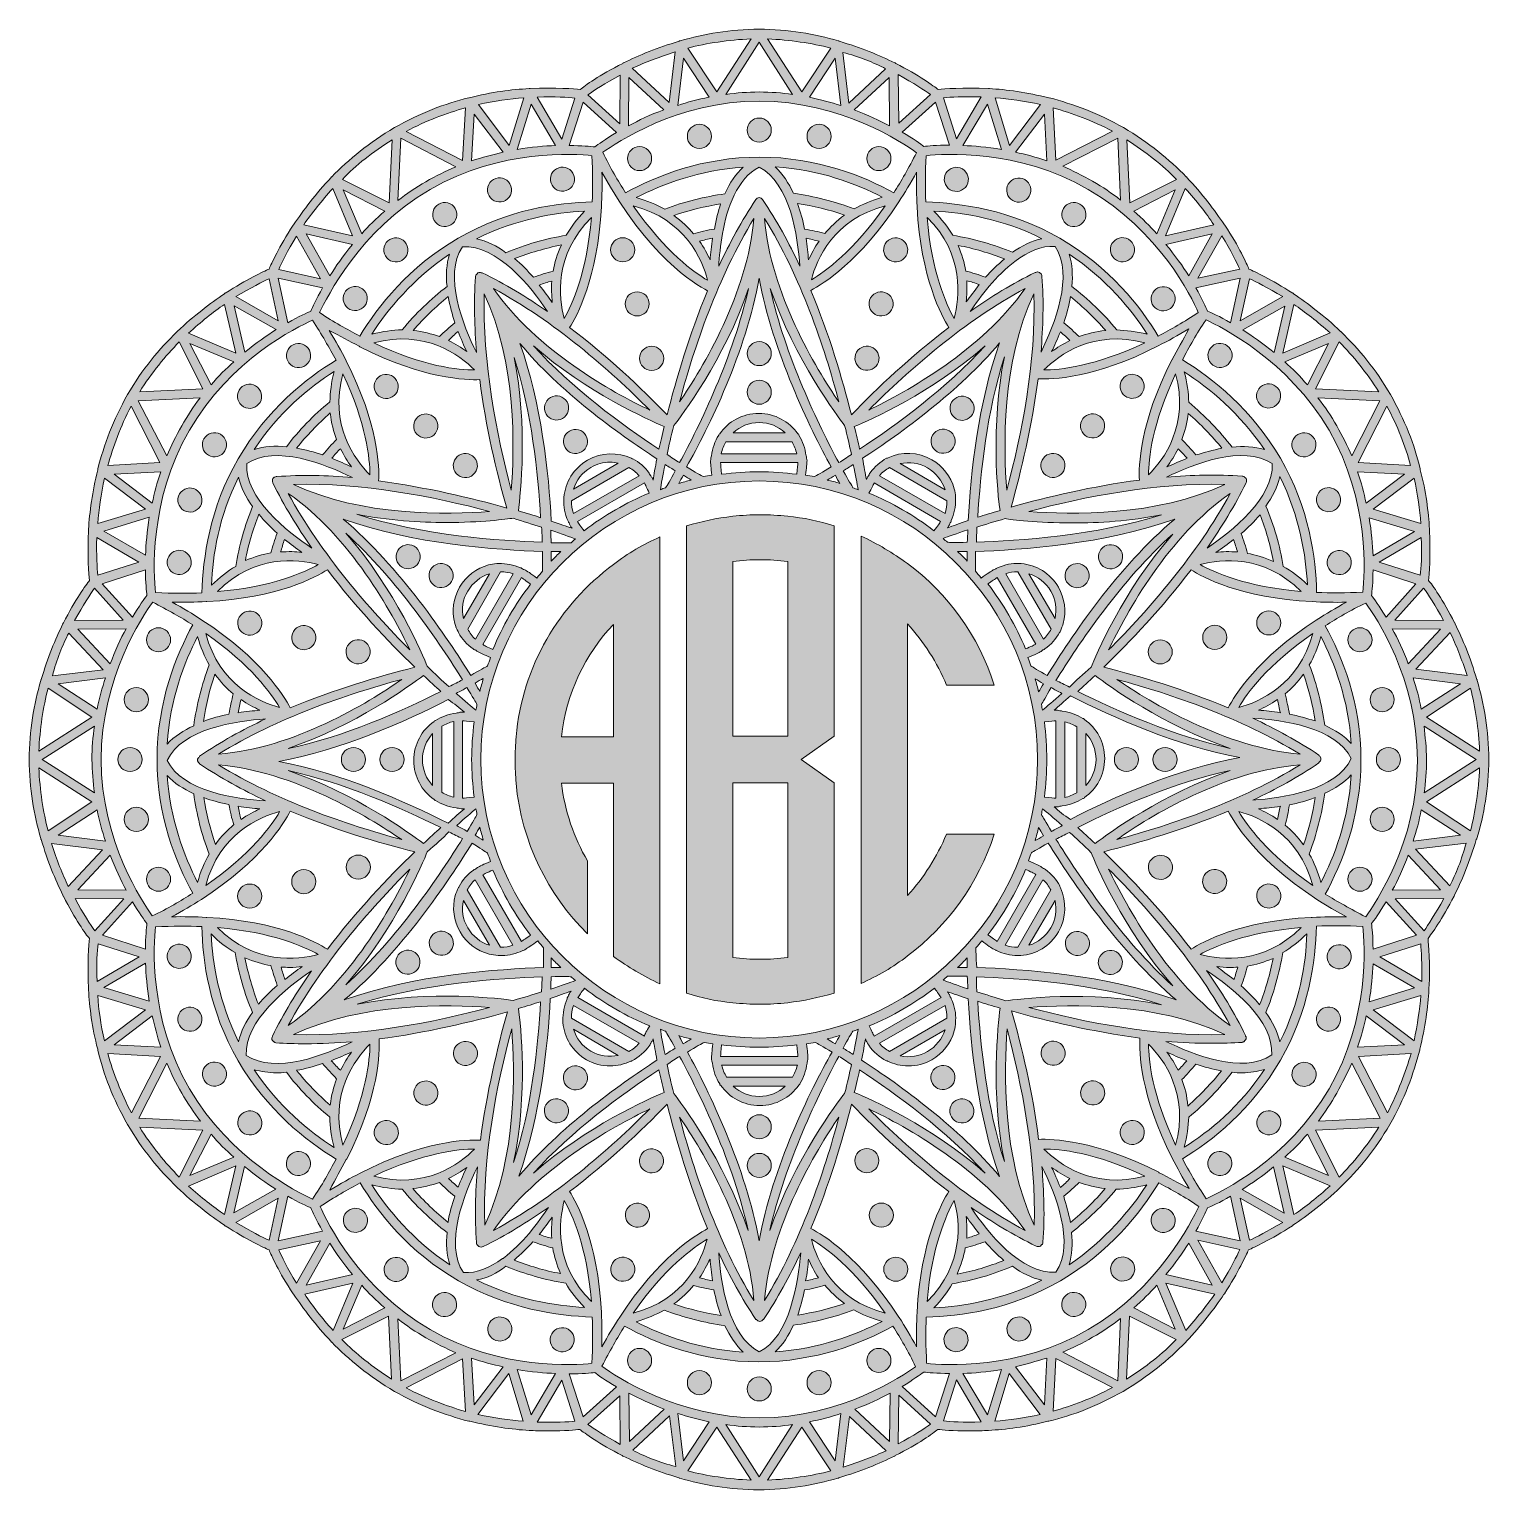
# Model space of a CAD drawing. Header units: inches. Extents: x 0.9 to 5.1, y 0.9 to 5.1.
import ezdxf

# ---------------------------------------------------------------- set-up
doc = ezdxf.new("R2010")
doc.units = ezdxf.units.IN
doc.header["$MEASUREMENT"] = 0
doc.layers.add('Calque 1', color=7, linetype='Continuous')

# ---------------------------------------------------------------- blocks, each defined once
blk = doc.blocks.new('block 2')
at = {"layer": 'Calque 1', "true_color": 0x414042}
h = blk.add_hatch(color=250, dxfattribs=at)
h.dxf.hatch_style = 2
edge = h.paths.add_edge_path()
edge.add_spline(control_points=[(5.1, 3), (5.1, 3.0833), (5.0861, 3.1597), (5.0667, 3.2278), (5.0667, 3.2278), (5.0667, 3.2292), (5.0667, 3.2292), (5.0667, 3.2306), (5.0653, 3.2306), (5.0653, 3.2306), (5.0472, 3.2931), (5.025, 3.3458), (5.0028, 3.3903), (5.0028, 3.3903), (5.0028, 3.3917), (5.0028, 3.3917), (5.0028, 3.3931), (5.0014, 3.3931), (5.0014, 3.3931), (4.9681, 3.4597), (4.9375, 3.5028), (4.9264, 3.5153), (4.9278, 3.5319), (4.9333, 3.5847), (4.9292, 3.6597), (4.9292, 3.6597), (4.9292, 3.6611), (4.9292, 3.6611), (4.9292, 3.6611), (4.9292, 3.6611), (4.9292, 3.6625), (4.9264, 3.7125), (4.9194, 3.7708), (4.9028, 3.8333), (4.9028, 3.8333), (4.9028, 3.8347), (4.9028, 3.8347), (4.9028, 3.8347), (4.9028, 3.8347), (4.9028, 3.8361), (4.8861, 3.9042), (4.8583, 3.9778), (4.8167, 4.05), (4.775, 4.1222), (4.725, 4.1819), (4.675, 4.2306), (4.675, 4.2306), (4.675, 4.2306), (4.675, 4.2319), (4.675, 4.2319), (4.6736, 4.2319), (4.6736, 4.2319), (4.6264, 4.2764), (4.5792, 4.3125), (4.5375, 4.3403), (4.5375, 4.3403), (4.5375, 4.3403), (4.5375, 4.3417), (4.5375, 4.3417), (4.5361, 4.3417), (4.5361, 4.3417), (4.4736, 4.3819), (4.425, 4.4042), (4.4097, 4.4111), (4.4028, 4.4264), (4.3819, 4.475), (4.3403, 4.5375), (4.3403, 4.5375), (4.3403, 4.5389), (4.3403, 4.5389), (4.3403, 4.5389), (4.3403, 4.5389), (4.3389, 4.5389), (4.3111, 4.5806), (4.275, 4.6278), (4.2306, 4.675), (4.2306, 4.675), (4.2306, 4.675), (4.2306, 4.6764), (4.2306, 4.6764), (4.2306, 4.6764), (4.2292, 4.6764), (4.1806, 4.7264), (4.1208, 4.7764), (4.0486, 4.8181), (3.9764, 4.8597), (3.9028, 4.8861), (3.8347, 4.9042), (3.8347, 4.9042), (3.8347, 4.9042), (3.8347, 4.9042), (3.8347, 4.9042), (3.8333, 4.9042), (3.8333, 4.9042), (3.7708, 4.9194), (3.7111, 4.9278), (3.6625, 4.9306), (3.6625, 4.9306), (3.6625, 4.9306), (3.6611, 4.9306), (3.6611, 4.9306), (3.6597, 4.9306), (3.6597, 4.9306), (3.5861, 4.9347), (3.5319, 4.9292), (3.5153, 4.9278), (3.5028, 4.9375), (3.4583, 4.9694), (3.3931, 5.0028), (3.3931, 5.0028), (3.3917, 5.0042), (3.3917, 5.0042), (3.3917, 5.0042), (3.3903, 5.0042), (3.3903, 5.0042), (3.3458, 5.0264), (3.2917, 5.0486), (3.2306, 5.0667), (3.2292, 5.0667), (3.2292, 5.0681), (3.2292, 5.0681), (3.2292, 5.0681), (3.2278, 5.0681), (3.2278, 5.0681), (3.1597, 5.0875), (3.0833, 5.1014), (3, 5.1014), (2.9167, 5.1014), (2.8403, 5.0875), (2.7722, 5.0681), (2.7722, 5.0681), (2.7708, 5.0681), (2.7708, 5.0681), (2.7694, 5.0681), (2.7694, 5.0667), (2.7694, 5.0667), (2.7069, 5.0486), (2.6542, 5.0264), (2.6097, 5.0042), (2.6097, 5.0042), (2.6083, 5.0042), (2.6083, 5.0042), (2.6083, 5.0042), (2.6069, 5.0028), (2.6069, 5.0028), (2.5403, 4.9694), (2.4972, 4.9389), (2.4847, 4.9278), (2.4681, 4.9292), (2.4153, 4.9347), (2.3403, 4.9306), (2.3403, 4.9306), (2.3389, 4.9306), (2.3389, 4.9306), (2.3389, 4.9306), (2.3389, 4.9306), (2.3375, 4.9306), (2.2875, 4.9278), (2.2292, 4.9208), (2.1653, 4.9042), (2.1653, 4.9042), (2.1639, 4.9042), (2.1639, 4.9042), (2.1639, 4.9042), (2.1639, 4.9042), (2.1639, 4.9042), (2.0958, 4.8875), (2.0222, 4.8597), (1.95, 4.8181), (1.8778, 4.7764), (1.8181, 4.7264), (1.7694, 4.6764), (1.7694, 4.6764), (1.7694, 4.6764), (1.7681, 4.6764), (1.7681, 4.6764), (1.7681, 4.675), (1.7681, 4.675), (1.7236, 4.6278), (1.6875, 4.5806), (1.6597, 4.5389), (1.6597, 4.5389), (1.6597, 4.5389), (1.6583, 4.5389), (1.6583, 4.5389), (1.6583, 4.5375), (1.6583, 4.5375), (1.6181, 4.475), (1.5958, 4.4264), (1.5889, 4.4111), (1.5736, 4.4042), (1.525, 4.3819), (1.4625, 4.3417), (1.4625, 4.3417), (1.4611, 4.3417), (1.4611, 4.3417), (1.4611, 4.3417), (1.4611, 4.3417), (1.4611, 4.3403), (1.4194, 4.3125), (1.3722, 4.2764), (1.325, 4.2319), (1.325, 4.2319), (1.3236, 4.2319), (1.3236, 4.2319), (1.3236, 4.2319), (1.3236, 4.2319), (1.3236, 4.2306), (1.2736, 4.1819), (1.2236, 4.1222), (1.1819, 4.05), (1.1403, 3.9778), (1.1139, 3.9042), (1.0958, 3.8361), (1.0958, 3.8361), (1.0958, 3.8361), (1.0958, 3.8347), (1.0958, 3.8347), (1.0958, 3.8333), (1.0958, 3.8333), (1.0806, 3.7708), (1.0722, 3.7111), (1.0694, 3.6625), (1.0694, 3.6625), (1.0694, 3.6625), (1.0694, 3.6611), (1.0694, 3.6611), (1.0694, 3.6597), (1.0694, 3.6597), (1.0653, 3.5861), (1.0708, 3.5319), (1.0722, 3.5153), (1.0625, 3.5028), (1.0306, 3.4583), (0.9972, 3.3931), (0.9972, 3.3931), (0.9958, 3.3917), (0.9958, 3.3917), (0.9958, 3.3917), (0.9958, 3.3903), (0.9958, 3.3903), (0.9736, 3.3458), (0.9514, 3.2917), (0.9333, 3.2306), (0.9333, 3.2292), (0.9319, 3.2292), (0.9319, 3.2292), (0.9319, 3.2292), (0.9319, 3.2278), (0.9319, 3.2278), (0.9125, 3.1597), (0.8986, 3.0833), (0.8986, 3), (0.8986, 2.9167), (0.9125, 2.8403), (0.9319, 2.7722), (0.9319, 2.7722), (0.9319, 2.7708), (0.9319, 2.7708), (0.9319, 2.7694), (0.9333, 2.7694), (0.9333, 2.7694), (0.9514, 2.7069), (0.9736, 2.6542), (0.9958, 2.6097), (0.9958, 2.6097), (0.9958, 2.6083), (0.9958, 2.6083), (0.9958, 2.6069), (0.9972, 2.6069), (0.9972, 2.6069), (1.0306, 2.5403), (1.0611, 2.4972), (1.0722, 2.4847), (1.0708, 2.4681), (1.0653, 2.4153), (1.0694, 2.3403), (1.0694, 2.3403), (1.0694, 2.3389), (1.0694, 2.3389), (1.0694, 2.3389), (1.0694, 2.3389), (1.0694, 2.3375), (1.0722, 2.2875), (1.0792, 2.2292), (1.0958, 2.1667), (1.0958, 2.1667), (1.0958, 2.1653), (1.0958, 2.1653), (1.0958, 2.1653), (1.0958, 2.1653), (1.0958, 2.1639), (1.1125, 2.0958), (1.1403, 2.0222), (1.1819, 1.95), (1.2236, 1.8778), (1.2736, 1.8181), (1.3236, 1.7694), (1.3236, 1.7694), (1.3236, 1.7694), (1.3236, 1.7681), (1.3236, 1.7681), (1.325, 1.7681), (1.325, 1.7681), (1.3722, 1.7236), (1.4194, 1.6875), (1.4611, 1.6597), (1.4611, 1.6597), (1.4611, 1.6597), (1.4611, 1.6583), (1.4611, 1.6583), (1.4625, 1.6583), (1.4625, 1.6583), (1.525, 1.6181), (1.5736, 1.5958), (1.5889, 1.5889), (1.5958, 1.5736), (1.6167, 1.525), (1.6583, 1.4625), (1.6583, 1.4625), (1.6583, 1.4611), (1.6583, 1.4611), (1.6583, 1.4611), (1.6583, 1.4611), (1.6597, 1.4611), (1.6875, 1.4194), (1.7236, 1.3722), (1.7681, 1.325), (1.7681, 1.325), (1.7681, 1.3236), (1.7681, 1.3236), (1.7681, 1.3236), (1.7681, 1.3236), (1.7694, 1.3236), (1.8181, 1.2736), (1.8778, 1.2236), (1.95, 1.1819), (2.0222, 1.1403), (2.0958, 1.1139), (2.1639, 1.0958), (2.1639, 1.0958), (2.1639, 1.0958), (2.1653, 1.0958), (2.1653, 1.0958), (2.1667, 1.0958), (2.1667, 1.0958), (2.2292, 1.0806), (2.2889, 1.0722), (2.3375, 1.0694), (2.3375, 1.0694), (2.3389, 1.0694), (2.3389, 1.0694), (2.3389, 1.0694), (2.3403, 1.0694), (2.3403, 1.0694), (2.3403, 1.0694), (2.3417, 1.0694), (2.3417, 1.0694), (2.3611, 1.0681), (2.3792, 1.0681), (2.3944, 1.0681), (2.4403, 1.0681), (2.4722, 1.0708), (2.4833, 1.0722), (2.4958, 1.0625), (2.5403, 1.0306), (2.6056, 0.9972), (2.6056, 0.9972), (2.6069, 0.9958), (2.6069, 0.9958), (2.6069, 0.9958), (2.6083, 0.9958), (2.6083, 0.9958), (2.6528, 0.9736), (2.7069, 0.9514), (2.7681, 0.9333), (2.7694, 0.9333), (2.7694, 0.9319), (2.7694, 0.9319), (2.7694, 0.9319), (2.7708, 0.9319), (2.7708, 0.9319), (2.8389, 0.9125), (2.9153, 0.8986), (2.9986, 0.8986), (3.0819, 0.8986), (3.1583, 0.9125), (3.2264, 0.9319), (3.2264, 0.9319), (3.2278, 0.9319), (3.2278, 0.9319), (3.2292, 0.9319), (3.2292, 0.9333), (3.2292, 0.9333), (3.2917, 0.9514), (3.3444, 0.9736), (3.3889, 0.9958), (3.3889, 0.9958), (3.3903, 0.9958), (3.3903, 0.9958), (3.3903, 0.9958), (3.3917, 0.9972), (3.3917, 0.9972), (3.4583, 1.0306), (3.5014, 1.0611), (3.5139, 1.0722), (3.5264, 1.0708), (3.5569, 1.0681), (3.6028, 1.0681), (3.6194, 1.0681), (3.6375, 1.0681), (3.6556, 1.0694), (3.6556, 1.0694), (3.6569, 1.0694), (3.6569, 1.0694), (3.6569, 1.0694), (3.6583, 1.0694), (3.6583, 1.0694), (3.6583, 1.0694), (3.6597, 1.0694), (3.6597, 1.0694), (3.7097, 1.0722), (3.7681, 1.0792), (3.8306, 1.0958), (3.8306, 1.0958), (3.8319, 1.0958), (3.8319, 1.0958), (3.8319, 1.0958), (3.8319, 1.0958), (3.8333, 1.0958), (3.9014, 1.1125), (3.975, 1.1403), (4.0472, 1.1819), (4.1194, 1.2236), (4.1792, 1.2736), (4.2278, 1.3236), (4.2278, 1.3236), (4.2278, 1.3236), (4.2292, 1.3236), (4.2292, 1.3236), (4.2292, 1.3236), (4.2292, 1.325), (4.2736, 1.3722), (4.3097, 1.4194), (4.3375, 1.4611), (4.3375, 1.4611), (4.3375, 1.4611), (4.3389, 1.4611), (4.3389, 1.4611), (4.3389, 1.4625), (4.3389, 1.4625), (4.3792, 1.525), (4.4014, 1.5736), (4.4083, 1.5889), (4.4236, 1.5958), (4.4722, 1.6181), (4.5347, 1.6583), (4.5347, 1.6583), (4.5361, 1.6583), (4.5361, 1.6583), (4.5361, 1.6583), (4.5361, 1.6583), (4.5361, 1.6597), (4.5778, 1.6875), (4.625, 1.7236), (4.6722, 1.7681), (4.6722, 1.7681), (4.6736, 1.7681), (4.6736, 1.7681), (4.6736, 1.7681), (4.6736, 1.7681), (4.6736, 1.7694), (4.7236, 1.8181), (4.7736, 1.8778), (4.8153, 1.95), (4.8569, 2.0222), (4.8833, 2.0958), (4.9014, 2.1639), (4.9014, 2.1639), (4.9014, 2.1639), (4.9014, 2.1653), (4.9014, 2.1653), (4.9014, 2.1667), (4.9014, 2.1667), (4.9167, 2.2292), (4.925, 2.2889), (4.9278, 2.3375), (4.9278, 2.3375), (4.9278, 2.3375), (4.9278, 2.3389), (4.9278, 2.3389), (4.9278, 2.3403), (4.9278, 2.3403), (4.9319, 2.4139), (4.9264, 2.4681), (4.925, 2.4847), (4.9347, 2.4972), (4.9667, 2.5417), (5, 2.6069), (5, 2.6069), (5.0014, 2.6083), (5.0014, 2.6083), (5.0014, 2.6083), (5.0014, 2.6097), (5.0014, 2.6097), (5.0236, 2.6542), (5.0458, 2.7083), (5.0639, 2.7694), (5.0639, 2.7708), (5.0653, 2.7708), (5.0653, 2.7708), (5.0653, 2.7708), (5.0653, 2.7722), (5.0653, 2.7722), (5.0861, 2.8403), (5.1, 2.9167), (5.1, 3)], knot_values=[0, 0, 0, 0, 1, 1, 1, 2, 2, 2, 3, 3, 3, 4, 4, 4, 5, 5, 5, 6, 6, 6, 7, 7, 7, 8, 8, 8, 9, 9, 9, 10, 10, 10, 11, 11, 11, 12, 12, 12, 13, 13, 13, 14, 14, 14, 15, 15, 15, 16, 16, 16, 17, 17, 17, 18, 18, 18, 19, 19, 19, 20, 20, 20, 21, 21, 21, 22, 22, 22, 23, 23, 23, 24, 24, 24, 25, 25, 25, 26, 26, 26, 27, 27, 27, 28, 28, 28, 29, 29, 29, 30, 30, 30, 31, 31, 31, 32, 32, 32, 33, 33, 33, 34, 34, 34, 35, 35, 35, 36, 36, 36, 37, 37, 37, 38, 38, 38, 39, 39, 39, 40, 40, 40, 41, 41, 41, 42, 42, 42, 43, 43, 43, 44, 44, 44, 45, 45, 45, 46, 46, 46, 47, 47, 47, 48, 48, 48, 49, 49, 49, 50, 50, 50, 51, 51, 51, 52, 52, 52, 53, 53, 53, 54, 54, 54, 55, 55, 55, 56, 56, 56, 57, 57, 57, 58, 58, 58, 59, 59, 59, 60, 60, 60, 61, 61, 61, 62, 62, 62, 63, 63, 63, 64, 64, 64, 65, 65, 65, 66, 66, 66, 67, 67, 67, 68, 68, 68, 69, 69, 69, 70, 70, 70, 71, 71, 71, 72, 72, 72, 73, 73, 73, 74, 74, 74, 75, 75, 75, 76, 76, 76, 77, 77, 77, 78, 78, 78, 79, 79, 79, 80, 80, 80, 81, 81, 81, 82, 82, 82, 83, 83, 83, 84, 84, 84, 85, 85, 85, 86, 86, 86, 87, 87, 87, 88, 88, 88, 89, 89, 89, 90, 90, 90, 91, 91, 91, 92, 92, 92, 93, 93, 93, 94, 94, 94, 95, 95, 95, 96, 96, 96, 97, 97, 97, 98, 98, 98, 99, 99, 99, 100, 100, 100, 101, 101, 101, 102, 102, 102, 103, 103, 103, 104, 104, 104, 105, 105, 105, 106, 106, 106, 107, 107, 107, 108, 108, 108, 109, 109, 109, 110, 110, 110, 111, 111, 111, 112, 112, 112, 113, 113, 113, 114, 114, 114, 115, 115, 115, 116, 116, 116, 117, 117, 117, 118, 118, 118, 119, 119, 119, 120, 120, 120, 121, 121, 121, 122, 122, 122, 123, 123, 123, 124, 124, 124, 125, 125, 125, 126, 126, 126, 127, 127, 127, 128, 128, 128, 129, 129, 129, 130, 130, 130, 131, 131, 131, 132, 132, 132, 133, 133, 133, 134, 134, 134, 135, 135, 135, 136, 136, 136, 137, 137, 137, 138, 138, 138, 139, 139, 139, 140, 140, 140, 141, 141, 141, 142, 142, 142, 143, 143, 143, 144, 144, 144, 145, 145, 145, 146, 146, 146, 147, 147, 147, 148, 148, 148, 149, 149, 149, 150, 150, 150, 151, 151, 151, 152, 152, 152, 153, 153, 153, 154, 154, 154, 155, 155, 155, 156, 156, 156, 157, 157, 157, 158, 158, 158, 159, 159, 159, 160, 160, 160, 161, 161, 161, 162, 162, 162, 163, 163, 163, 164, 164, 164, 165, 165, 165, 166, 166, 166, 167, 167, 167, 168, 168, 168, 169, 169, 169, 170, 170, 170, 171, 171, 171, 172, 172, 172, 172], degree=3, periodic=1)
edge = h.paths.add_edge_path()
edge.add_spline(control_points=[(5.0472, 2.7944), (5.0472, 2.7944), (4.9208, 2.8778), (4.9208, 2.8778), (4.9208, 2.8778), (5.0736, 2.9764), (5.0736, 2.9764), (5.0708, 2.9111), (5.0611, 2.85), (5.0472, 2.7944)], knot_values=[0, 0, 0, 0, 1, 1, 1, 2, 2, 2, 3, 3, 3, 3], degree=3, periodic=1)
edge = h.paths.add_edge_path()
edge.add_spline(control_points=[(4.0319, 1.2125), (4.0319, 1.2125), (3.8736, 1.2944), (3.8736, 1.2944), (3.9028, 1.3069), (3.9306, 1.3208), (3.9597, 1.3375), (3.9889, 1.3542), (4.0153, 1.3722), (4.0403, 1.3917), (4.0403, 1.3917), (4.0319, 1.2125), (4.0319, 1.2125)], knot_values=[0, 0, 0, 0, 1, 1, 1, 2, 2, 2, 3, 3, 3, 4, 4, 4, 4], degree=3, periodic=1)
edge = h.paths.add_edge_path()
edge.add_spline(control_points=[(3.8208, 1.1431), (3.8208, 1.1431), (3.7375, 1.2528), (3.7375, 1.2528), (3.7667, 1.2597), (3.7972, 1.2681), (3.8278, 1.2778), (3.8278, 1.2778), (3.8208, 1.1431), (3.8208, 1.1431)], knot_values=[0, 0, 0, 0, 1, 1, 1, 2, 2, 2, 3, 3, 3, 3], degree=3, periodic=1)
edge = h.paths.add_edge_path()
edge.add_spline(control_points=[(3.5069, 1.1083), (3.5069, 1.1083), (3.4111, 1.1958), (3.4111, 1.1958), (3.4431, 1.2153), (3.4639, 1.2306), (3.4736, 1.2375), (3.4847, 1.2361), (3.5111, 1.2333), (3.5472, 1.2333), (3.5472, 1.2333), (3.5069, 1.1083), (3.5069, 1.1083)], knot_values=[0, 0, 0, 0, 1, 1, 1, 2, 2, 2, 3, 3, 3, 4, 4, 4, 4], degree=3, periodic=1)
edge = h.paths.add_edge_path()
edge.add_spline(control_points=[(3.375, 1.0375), (3.375, 1.0375), (3.275, 1.1306), (3.275, 1.1306), (3.3139, 1.1444), (3.3472, 1.1611), (3.3764, 1.1764), (3.3764, 1.1764), (3.375, 1.0375), (3.375, 1.0375)], knot_values=[0, 0, 0, 0, 1, 1, 1, 2, 2, 2, 3, 3, 3, 3], degree=3, periodic=1)
edge = h.paths.add_edge_path()
edge.add_spline(control_points=[(3.2181, 0.9819), (3.2181, 0.9819), (3.1444, 1.0944), (3.1444, 1.0944), (3.1764, 1.1), (3.2069, 1.1083), (3.2347, 1.1181), (3.2347, 1.1181), (3.2181, 0.9819), (3.2181, 0.9819)], knot_values=[0, 0, 0, 0, 1, 1, 1, 2, 2, 2, 3, 3, 3, 3], degree=3, periodic=1)
edge = h.paths.add_edge_path()
edge.add_spline(control_points=[(3, 0.9361), (3, 0.9361), (2.9042, 1.0861), (2.9042, 1.0861), (2.9347, 1.0819), (2.9667, 1.0792), (3, 1.0792), (3.0333, 1.0792), (3.0653, 1.0819), (3.0958, 1.0861), (3.0958, 1.0861), (3, 0.9361), (3, 0.9361)], knot_values=[0, 0, 0, 0, 1, 1, 1, 2, 2, 2, 3, 3, 3, 4, 4, 4, 4], degree=3, periodic=1)
edge = h.paths.add_edge_path()
edge.add_spline(control_points=[(2.7653, 1.1181), (2.7931, 1.1097), (2.8236, 1.1014), (2.8556, 1.0944), (2.8556, 1.0944), (2.7819, 0.9819), (2.7819, 0.9819), (2.7819, 0.9819), (2.7653, 1.1181), (2.7653, 1.1181)], knot_values=[0, 0, 0, 0, 1, 1, 1, 2, 2, 2, 3, 3, 3, 3], degree=3, periodic=1)
edge = h.paths.add_edge_path()
edge.add_spline(control_points=[(2.625, 1.1764), (2.6542, 1.1611), (2.6875, 1.1458), (2.7264, 1.1306), (2.7264, 1.1306), (2.6264, 1.0375), (2.6264, 1.0375), (2.6264, 1.0375), (2.625, 1.1764), (2.625, 1.1764)], knot_values=[0, 0, 0, 0, 1, 1, 1, 2, 2, 2, 3, 3, 3, 3], degree=3, periodic=1)
edge = h.paths.add_edge_path()
edge.add_spline(control_points=[(2.4931, 1.1083), (2.4931, 1.1083), (2.4528, 1.2319), (2.4528, 1.2319), (2.4903, 1.2319), (2.5167, 1.2347), (2.5264, 1.2361), (2.5347, 1.2292), (2.5569, 1.2139), (2.5889, 1.1944), (2.5889, 1.1944), (2.4931, 1.1083), (2.4931, 1.1083)], knot_values=[0, 0, 0, 0, 1, 1, 1, 2, 2, 2, 3, 3, 3, 4, 4, 4, 4], degree=3, periodic=1)
edge = h.paths.add_edge_path()
edge.add_spline(control_points=[(2.1722, 1.2778), (2.2028, 1.2667), (2.2333, 1.2583), (2.2625, 1.2528), (2.2625, 1.2528), (2.1792, 1.1431), (2.1792, 1.1431), (2.1792, 1.1431), (2.1722, 1.2778), (2.1722, 1.2778)], knot_values=[0, 0, 0, 0, 1, 1, 1, 2, 2, 2, 3, 3, 3, 3], degree=3, periodic=1)
edge = h.paths.add_edge_path()
edge.add_spline(control_points=[(1.9681, 4.7875), (1.9681, 4.7875), (2.1264, 4.7056), (2.1264, 4.7056), (2.0972, 4.6931), (2.0694, 4.6792), (2.0403, 4.6625), (2.0111, 4.6458), (1.9847, 4.6278), (1.9597, 4.6083), (1.9597, 4.6083), (1.9681, 4.7875), (1.9681, 4.7875)], knot_values=[0, 0, 0, 0, 1, 1, 1, 2, 2, 2, 3, 3, 3, 4, 4, 4, 4], degree=3, periodic=1)
edge = h.paths.add_edge_path()
edge.add_spline(control_points=[(2.1792, 4.8569), (2.1792, 4.8569), (2.2625, 4.7472), (2.2625, 4.7472), (2.2333, 4.7403), (2.2028, 4.7333), (2.1722, 4.7222), (2.1722, 4.7222), (2.1792, 4.8569), (2.1792, 4.8569)], knot_values=[0, 0, 0, 0, 1, 1, 1, 2, 2, 2, 3, 3, 3, 3], degree=3, periodic=1)
edge = h.paths.add_edge_path()
edge.add_spline(control_points=[(2.4931, 4.8917), (2.4931, 4.8917), (2.5889, 4.8042), (2.5889, 4.8042), (2.5569, 4.7847), (2.5361, 4.7694), (2.5264, 4.7625), (2.5153, 4.7639), (2.4889, 4.7667), (2.4528, 4.7667), (2.4528, 4.7667), (2.4931, 4.8917), (2.4931, 4.8917)], knot_values=[0, 0, 0, 0, 1, 1, 1, 2, 2, 2, 3, 3, 3, 4, 4, 4, 4], degree=3, periodic=1)
edge = h.paths.add_edge_path()
edge.add_spline(control_points=[(2.625, 4.9625), (2.625, 4.9625), (2.725, 4.8694), (2.725, 4.8694), (2.6861, 4.8556), (2.6528, 4.8389), (2.6236, 4.8236), (2.6236, 4.8236), (2.625, 4.9625), (2.625, 4.9625)], knot_values=[0, 0, 0, 0, 1, 1, 1, 2, 2, 2, 3, 3, 3, 3], degree=3, periodic=1)
edge = h.paths.add_edge_path()
edge.add_spline(control_points=[(2.7819, 5.0181), (2.7819, 5.0181), (2.8556, 4.9056), (2.8556, 4.9056), (2.8236, 4.9), (2.7931, 4.8917), (2.7653, 4.8819), (2.7653, 4.8819), (2.7819, 5.0181), (2.7819, 5.0181)], knot_values=[0, 0, 0, 0, 1, 1, 1, 2, 2, 2, 3, 3, 3, 3], degree=3, periodic=1)
edge = h.paths.add_edge_path()
edge.add_spline(control_points=[(3, 5.0639), (3, 5.0639), (3.0958, 4.9139), (3.0958, 4.9139), (3.0653, 4.9181), (3.0333, 4.9208), (3, 4.9208), (2.9667, 4.9208), (2.9347, 4.9181), (2.9042, 4.9139), (2.9042, 4.9139), (3, 5.0639), (3, 5.0639)], knot_values=[0, 0, 0, 0, 1, 1, 1, 2, 2, 2, 3, 3, 3, 4, 4, 4, 4], degree=3, periodic=1)
edge = h.paths.add_edge_path()
edge.add_spline(control_points=[(3.2347, 4.8819), (3.2069, 4.8903), (3.1764, 4.8986), (3.1444, 4.9056), (3.1444, 4.9056), (3.2181, 5.0181), (3.2181, 5.0181), (3.2181, 5.0181), (3.2347, 4.8819), (3.2347, 4.8819)], knot_values=[0, 0, 0, 0, 1, 1, 1, 2, 2, 2, 3, 3, 3, 3], degree=3, periodic=1)
edge = h.paths.add_edge_path()
edge.add_spline(control_points=[(3.375, 4.8236), (3.3458, 4.8389), (3.3125, 4.8542), (3.2736, 4.8694), (3.2736, 4.8694), (3.3736, 4.9625), (3.3736, 4.9625), (3.3736, 4.9625), (3.375, 4.8236), (3.375, 4.8236)], knot_values=[0, 0, 0, 0, 1, 1, 1, 2, 2, 2, 3, 3, 3, 3], degree=3, periodic=1)
edge = h.paths.add_edge_path()
edge.add_spline(control_points=[(3.5069, 4.8917), (3.5069, 4.8917), (3.5472, 4.7681), (3.5472, 4.7681), (3.5097, 4.7681), (3.4847, 4.7653), (3.4736, 4.7639), (3.4653, 4.7708), (3.4431, 4.7861), (3.4111, 4.8056), (3.4111, 4.8056), (3.5069, 4.8917), (3.5069, 4.8917)], knot_values=[0, 0, 0, 0, 1, 1, 1, 2, 2, 2, 3, 3, 3, 4, 4, 4, 4], degree=3, periodic=1)
edge = h.paths.add_edge_path()
edge.add_spline(control_points=[(3.8278, 4.7222), (3.7972, 4.7333), (3.7667, 4.7417), (3.7375, 4.7472), (3.7375, 4.7472), (3.8208, 4.8569), (3.8208, 4.8569), (3.8208, 4.8569), (3.8278, 4.7222), (3.8278, 4.7222)], knot_values=[0, 0, 0, 0, 1, 1, 1, 2, 2, 2, 3, 3, 3, 3], degree=3, periodic=1)
edge = h.paths.add_edge_path()
edge.add_spline(control_points=[(4.7458, 2.5472), (4.7028, 2.5694), (4.6639, 2.5917), (4.6292, 2.6125), (4.6764, 2.6986), (4.7319, 2.8333), (4.7319, 2.9986), (4.7319, 2.9986), (4.7319, 2.9986), (4.7319, 2.9986), (4.7319, 2.9986), (4.7319, 2.9986), (4.7319, 2.9986), (4.7319, 2.9986), (4.7319, 2.9986), (4.7319, 2.9986), (4.7319, 2.9986), (4.7319, 2.9986), (4.7319, 2.9986), (4.7319, 3.1625), (4.6778, 3.2972), (4.6292, 3.3847), (4.6639, 3.4069), (4.7014, 3.4292), (4.7458, 3.45), (4.775, 3.4111), (4.8944, 3.2333), (4.8944, 2.9972), (4.8944, 2.7611), (4.7736, 2.5875), (4.7458, 2.5472)], knot_values=[0, 0, 0, 0, 1, 1, 1, 2, 2, 2, 3, 3, 3, 4, 4, 4, 5, 5, 5, 6, 6, 6, 7, 7, 7, 8, 8, 8, 9, 9, 9, 10, 10, 10, 10], degree=3, periodic=1)
edge = h.paths.add_edge_path()
edge.add_spline(control_points=[(4.8861, 2.3431), (4.8861, 2.3431), (4.7556, 2.3028), (4.7556, 2.3028), (4.7625, 2.3431), (4.7653, 2.3806), (4.7667, 2.4125), (4.7667, 2.4125), (4.8861, 2.3431), (4.8861, 2.3431)], knot_values=[0, 0, 0, 0, 1, 1, 1, 2, 2, 2, 3, 3, 3, 3], degree=3, periodic=1)
edge = h.paths.add_edge_path()
edge.add_spline(control_points=[(4.6403, 2.0528), (4.5222, 1.8486), (4.3306, 1.7556), (4.2861, 1.7361), (4.2597, 1.7764), (4.2375, 1.8153), (4.2181, 1.8514), (4.3028, 1.9014), (4.4167, 1.9917), (4.5, 2.1347), (4.5, 2.1347), (4.5, 2.1347), (4.5, 2.1347), (4.5, 2.1347), (4.5, 2.1347), (4.5, 2.1347), (4.5, 2.1347), (4.5, 2.1347), (4.5, 2.1347), (4.5, 2.1347), (4.5, 2.1347), (4.5, 2.1347), (4.5819, 2.2764), (4.6014, 2.4194), (4.6042, 2.5208), (4.6444, 2.5222), (4.6889, 2.5222), (4.7375, 2.5194), (4.7431, 2.4708), (4.7583, 2.2569), (4.6403, 2.0528)], knot_values=[0, 0, 0, 0, 1, 1, 1, 2, 2, 2, 3, 3, 3, 4, 4, 4, 5, 5, 5, 6, 6, 6, 7, 7, 7, 8, 8, 8, 9, 9, 9, 10, 10, 10, 10], degree=3, periodic=1)
edge = h.paths.add_edge_path()
edge.add_spline(control_points=[(3.9472, 1.3597), (3.7431, 1.2417), (3.5292, 1.2569), (3.4819, 1.2625), (3.4792, 1.3111), (3.4792, 1.3556), (3.4806, 1.3958), (3.5792, 1.3972), (3.7236, 1.4167), (3.8667, 1.5), (3.8667, 1.5), (3.8667, 1.5), (3.8667, 1.5), (3.8667, 1.5), (3.8667, 1.5), (3.8667, 1.5), (4.0083, 1.5819), (4.0972, 1.6958), (4.15, 1.7819), (4.1861, 1.7625), (4.225, 1.7417), (4.2653, 1.7139), (4.2444, 1.6708), (4.15, 1.4778), (3.9472, 1.3597)], knot_values=[0, 0, 0, 0, 1, 1, 1, 2, 2, 2, 3, 3, 3, 4, 4, 4, 5, 5, 5, 6, 6, 6, 7, 7, 7, 8, 8, 8, 8], degree=3, periodic=1)
edge = h.paths.add_edge_path()
edge.add_spline(control_points=[(3, 1.1056), (2.7653, 1.1056), (2.5875, 1.225), (2.5472, 1.2542), (2.5694, 1.2972), (2.5917, 1.3361), (2.6125, 1.3694), (2.6986, 1.3222), (2.8333, 1.2667), (2.9986, 1.2667), (3.1625, 1.2667), (3.2972, 1.3208), (3.3847, 1.3694), (3.4069, 1.3347), (3.4292, 1.2972), (3.45, 1.2528), (3.4125, 1.2264), (3.2361, 1.1056), (3, 1.1056)], knot_values=[0, 0, 0, 0, 1, 1, 1, 2, 2, 2, 3, 3, 3, 4, 4, 4, 5, 5, 5, 6, 6, 6, 6], degree=3, periodic=1)
edge = h.paths.add_edge_path()
edge.add_spline(control_points=[(2.0528, 1.3597), (1.8486, 1.4778), (1.7556, 1.6694), (1.7361, 1.7139), (1.7764, 1.7403), (1.8153, 1.7625), (1.8514, 1.7819), (1.9014, 1.6972), (1.9917, 1.5819), (2.1347, 1.5), (2.1347, 1.5), (2.1347, 1.5), (2.1347, 1.5), (2.1347, 1.5), (2.1347, 1.5), (2.1347, 1.5), (2.1347, 1.5), (2.1347, 1.5), (2.1347, 1.5), (2.1347, 1.5), (2.1347, 1.5), (2.1347, 1.5), (2.2764, 1.4194), (2.4194, 1.3986), (2.5194, 1.3958), (2.5208, 1.3556), (2.5208, 1.3111), (2.5181, 1.2625), (2.4708, 1.2569), (2.2569, 1.2417), (2.0528, 1.3597)], knot_values=[0, 0, 0, 0, 1, 1, 1, 2, 2, 2, 3, 3, 3, 4, 4, 4, 5, 5, 5, 6, 6, 6, 7, 7, 7, 8, 8, 8, 9, 9, 9, 10, 10, 10, 10], degree=3, periodic=1)
edge = h.paths.add_edge_path()
edge.add_spline(control_points=[(1.3597, 2.0528), (1.2417, 2.2569), (1.2569, 2.4708), (1.2625, 2.5181), (1.3111, 2.5208), (1.3556, 2.5208), (1.3958, 2.5194), (1.3972, 2.4208), (1.4167, 2.2778), (1.5, 2.1333), (1.5, 2.1333), (1.5, 2.1333), (1.5, 2.1333), (1.5, 2.1333), (1.5, 2.1333), (1.5, 2.1333), (1.5, 2.1333), (1.5, 2.1333), (1.5, 2.1333), (1.5, 2.1333), (1.5, 2.1333), (1.5, 2.1333), (1.5819, 1.9917), (1.6958, 1.9028), (1.7819, 1.85), (1.7625, 1.8139), (1.7417, 1.775), (1.7139, 1.7347), (1.6708, 1.7556), (1.4778, 1.85), (1.3597, 2.0528)], knot_values=[0, 0, 0, 0, 1, 1, 1, 2, 2, 2, 3, 3, 3, 4, 4, 4, 5, 5, 5, 6, 6, 6, 7, 7, 7, 8, 8, 8, 9, 9, 9, 10, 10, 10, 10], degree=3, periodic=1)
edge = h.paths.add_edge_path()
edge.add_spline(control_points=[(1.2333, 2.4139), (1.2347, 2.3819), (1.2375, 2.3444), (1.2444, 2.3042), (1.2444, 2.3042), (1.1139, 2.3444), (1.1139, 2.3444), (1.1139, 2.3444), (1.2333, 2.4139), (1.2333, 2.4139)], knot_values=[0, 0, 0, 0, 1, 1, 1, 2, 2, 2, 3, 3, 3, 3], degree=3, periodic=1)
edge = h.paths.add_edge_path()
edge.add_spline(control_points=[(1.1056, 3), (1.1056, 3.2347), (1.225, 3.4125), (1.2542, 3.4528), (1.2972, 3.4306), (1.3361, 3.4083), (1.3694, 3.3875), (1.3222, 3.3014), (1.2667, 3.1667), (1.2667, 3.0014), (1.2667, 3.0014), (1.2667, 3.0014), (1.2667, 3.0014), (1.2667, 3.0014), (1.2667, 3.0014), (1.2667, 3.0014), (1.2667, 3.0014), (1.2667, 3.0014), (1.2667, 3.0014), (1.2667, 3.0014), (1.2667, 3.0014), (1.2667, 3.0014), (1.2667, 2.8375), (1.3208, 2.7028), (1.3694, 2.6153), (1.3347, 2.5931), (1.2972, 2.5708), (1.2528, 2.55), (1.2264, 2.5875), (1.1056, 2.7653), (1.1056, 3)], knot_values=[0, 0, 0, 0, 1, 1, 1, 2, 2, 2, 3, 3, 3, 4, 4, 4, 5, 5, 5, 6, 6, 6, 7, 7, 7, 8, 8, 8, 9, 9, 9, 10, 10, 10, 10], degree=3, periodic=1)
edge = h.paths.add_edge_path()
edge.add_spline(control_points=[(1.1139, 3.6569), (1.1139, 3.6569), (1.2444, 3.6972), (1.2444, 3.6972), (1.2375, 3.6569), (1.2347, 3.6194), (1.2333, 3.5875), (1.2333, 3.5875), (1.1139, 3.6569), (1.1139, 3.6569)], knot_values=[0, 0, 0, 0, 1, 1, 1, 2, 2, 2, 3, 3, 3, 3], degree=3, periodic=1)
edge = h.paths.add_edge_path()
edge.add_spline(control_points=[(1.3597, 3.9472), (1.4778, 4.1514), (1.6694, 4.2444), (1.7139, 4.2639), (1.7403, 4.2236), (1.7625, 4.1847), (1.7819, 4.1486), (1.6972, 4.0986), (1.5833, 4.0083), (1.5, 3.8653), (1.5, 3.8653), (1.5, 3.8653), (1.5, 3.8653), (1.5, 3.8653), (1.5, 3.8653), (1.5, 3.8653), (1.4181, 3.7236), (1.3986, 3.5792), (1.3958, 3.4792), (1.3556, 3.4778), (1.3111, 3.4778), (1.2625, 3.4806), (1.2569, 3.5292), (1.2417, 3.7431), (1.3597, 3.9472)], knot_values=[0, 0, 0, 0, 1, 1, 1, 2, 2, 2, 3, 3, 3, 4, 4, 4, 5, 5, 5, 6, 6, 6, 7, 7, 7, 8, 8, 8, 8], degree=3, periodic=1)
edge = h.paths.add_edge_path()
edge.add_spline(control_points=[(2.0528, 4.6403), (2.2569, 4.7583), (2.4708, 4.7431), (2.5181, 4.7375), (2.5208, 4.6889), (2.5208, 4.6444), (2.5194, 4.6042), (2.4208, 4.6028), (2.2764, 4.5833), (2.1333, 4.5), (2.1333, 4.5), (2.1333, 4.5), (2.1333, 4.5), (2.1333, 4.5), (2.1333, 4.5), (2.1333, 4.5), (1.9917, 4.4181), (1.9028, 4.3042), (1.85, 4.2181), (1.8139, 4.2375), (1.775, 4.2583), (1.7347, 4.2861), (1.7556, 4.3292), (1.8486, 4.5222), (2.0528, 4.6403)], knot_values=[0, 0, 0, 0, 1, 1, 1, 2, 2, 2, 3, 3, 3, 4, 4, 4, 5, 5, 5, 6, 6, 6, 7, 7, 7, 8, 8, 8, 8], degree=3, periodic=1)
edge = h.paths.add_edge_path()
edge.add_spline(control_points=[(3, 4.8944), (3.2347, 4.8944), (3.4125, 4.775), (3.4528, 4.7458), (3.4306, 4.7028), (3.4083, 4.6639), (3.3875, 4.6306), (3.3014, 4.6778), (3.1667, 4.7333), (3.0014, 4.7333), (3.0014, 4.7333), (3.0014, 4.7333), (3.0014, 4.7333), (3.0014, 4.7333), (3.0014, 4.7333), (3.0014, 4.7333), (3.0014, 4.7333), (3.0014, 4.7333), (3.0014, 4.7333), (3.0014, 4.7333), (3.0014, 4.7333), (3.0014, 4.7333), (2.8375, 4.7333), (2.7028, 4.6792), (2.6153, 4.6306), (2.5931, 4.6653), (2.5708, 4.7028), (2.55, 4.7472), (2.5875, 4.7736), (2.7639, 4.8944), (3, 4.8944)], knot_values=[0, 0, 0, 0, 1, 1, 1, 2, 2, 2, 3, 3, 3, 4, 4, 4, 5, 5, 5, 6, 6, 6, 7, 7, 7, 8, 8, 8, 9, 9, 9, 10, 10, 10, 10], degree=3, periodic=1)
edge = h.paths.add_edge_path()
edge.add_spline(control_points=[(3.9472, 4.6403), (4.1514, 4.5222), (4.2444, 4.3306), (4.2639, 4.2861), (4.2236, 4.2597), (4.1847, 4.2375), (4.1486, 4.2181), (4.0986, 4.3028), (4.0083, 4.4167), (3.8653, 4.5), (3.8653, 4.5), (3.8653, 4.5), (3.8653, 4.5), (3.8653, 4.5), (3.8653, 4.5), (3.8653, 4.5), (3.8653, 4.5), (3.8653, 4.5), (3.8653, 4.5), (3.8653, 4.5), (3.8653, 4.5), (3.8653, 4.5), (3.7236, 4.5819), (3.5792, 4.6014), (3.4792, 4.6042), (3.4778, 4.6444), (3.4778, 4.6889), (3.4806, 4.7375), (3.5292, 4.7431), (3.7431, 4.7583), (3.9472, 4.6403)], knot_values=[0, 0, 0, 0, 1, 1, 1, 2, 2, 2, 3, 3, 3, 4, 4, 4, 5, 5, 5, 6, 6, 6, 7, 7, 7, 8, 8, 8, 9, 9, 9, 10, 10, 10, 10], degree=3, periodic=1)
edge = h.paths.add_edge_path()
edge.add_spline(control_points=[(4.6403, 3.9472), (4.7583, 3.7431), (4.7431, 3.5292), (4.7375, 3.4819), (4.6889, 3.4792), (4.6444, 3.4792), (4.6042, 3.4806), (4.6028, 3.5792), (4.5833, 3.7236), (4.5, 3.8667), (4.5, 3.8667), (4.5, 3.8667), (4.5, 3.8667), (4.5, 3.8667), (4.5, 3.8667), (4.5, 3.8667), (4.4181, 4.0083), (4.3042, 4.0972), (4.2181, 4.15), (4.2375, 4.1861), (4.2583, 4.225), (4.2861, 4.2653), (4.3292, 4.2444), (4.5222, 4.15), (4.6403, 3.9472)], knot_values=[0, 0, 0, 0, 1, 1, 1, 2, 2, 2, 3, 3, 3, 4, 4, 4, 5, 5, 5, 6, 6, 6, 7, 7, 7, 8, 8, 8, 8], degree=3, periodic=1)
edge = h.paths.add_edge_path()
edge.add_spline(control_points=[(4.7667, 3.5861), (4.7653, 3.6181), (4.7625, 3.6556), (4.7556, 3.6958), (4.7556, 3.6958), (4.8861, 3.6556), (4.8861, 3.6556), (4.8861, 3.6556), (4.7667, 3.5861), (4.7667, 3.5861)], knot_values=[0, 0, 0, 0, 1, 1, 1, 2, 2, 2, 3, 3, 3, 3], degree=3, periodic=1)
edge = h.paths.add_edge_path()
edge.add_spline(control_points=[(4.1708, 2.1889), (4.2153, 2.1847), (4.2597, 2.1833), (4.3042, 2.1833), (4.3333, 2.1833), (4.3611, 2.1847), (4.3903, 2.1861), (4.3917, 2.1861), (4.3931, 2.1861), (4.3931, 2.1875), (4.3944, 2.1875), (4.3944, 2.1875), (4.3958, 2.1889), (4.3972, 2.1903), (4.3986, 2.1917), (4.4, 2.1931), (4.4014, 2.1944), (4.4014, 2.1972), (4.4014, 2.1986), (4.4014, 2.1986), (4.4014, 2.2), (4.4014, 2.2), (4.4014, 2.2014), (4.4014, 2.2028), (4.4, 2.2042), (4.4, 2.2042), (4.4, 2.2042), (4.4, 2.2056), (4.3681, 2.2708), (4.3292, 2.3333), (4.2875, 2.3931), (4.3597, 2.3458), (4.4819, 2.2486), (4.475, 2.15), (4.3931, 2.0931), (4.2486, 2.15), (4.1708, 2.1889)], knot_values=[0, 0, 0, 0, 1, 1, 1, 2, 2, 2, 3, 3, 3, 4, 4, 4, 5, 5, 5, 6, 6, 6, 7, 7, 7, 8, 8, 8, 9, 9, 9, 10, 10, 10, 11, 11, 11, 12, 12, 12, 12], degree=3, periodic=1)
edge = h.paths.add_edge_path()
edge.add_spline(control_points=[(4.1208, 2.1806), (4.1639, 2.1375), (4.2389, 2.0375), (4.1986, 1.8903), (4.1306, 2.0333), (4.1208, 2.1361), (4.1208, 2.1806)], knot_values=[0, 0, 0, 0, 1, 1, 1, 2, 2, 2, 2], degree=3, periodic=1)
edge = h.paths.add_edge_path()
edge.add_spline(control_points=[(3, 1.2958), (2.9111, 1.3403), (2.8889, 1.4944), (2.8833, 1.5806), (2.9139, 1.5139), (2.95, 1.4486), (2.9903, 1.3889), (2.9903, 1.3889), (2.9903, 1.3889), (2.9917, 1.3889), (2.9931, 1.3875), (2.9931, 1.3875), (2.9944, 1.3861), (2.9944, 1.3861), (2.9958, 1.3861), (2.9958, 1.3847), (2.9972, 1.3833), (3, 1.3833), (3.0014, 1.3833), (3.0028, 1.3833), (3.0056, 1.3833), (3.0069, 1.3847), (3.0069, 1.3847), (3.0083, 1.3847), (3.0083, 1.3861), (3.0097, 1.3875), (3.0111, 1.3875), (3.0111, 1.3889), (3.0111, 1.3889), (3.0111, 1.3889), (3.0125, 1.3889), (3.0528, 1.4486), (3.0875, 1.5139), (3.1194, 1.5806), (3.1111, 1.4944), (3.0889, 1.3389), (3, 1.2958)], knot_values=[0, 0, 0, 0, 1, 1, 1, 2, 2, 2, 3, 3, 3, 4, 4, 4, 5, 5, 5, 6, 6, 6, 7, 7, 7, 8, 8, 8, 9, 9, 9, 10, 10, 10, 11, 11, 11, 12, 12, 12, 12], degree=3, periodic=1)
edge = h.paths.add_edge_path()
edge.add_spline(control_points=[(1.5236, 2.1486), (1.5181, 2.2472), (1.6403, 2.3444), (1.7111, 2.3917), (1.6694, 2.3319), (1.6306, 2.2681), (1.5986, 2.2042), (1.5986, 2.2042), (1.5986, 2.2042), (1.5986, 2.2028), (1.5986, 2.2014), (1.5972, 2.2), (1.5972, 2.1986), (1.5972, 2.1986), (1.5972, 2.1972), (1.5972, 2.1972), (1.5972, 2.1958), (1.5972, 2.1931), (1.5986, 2.1917), (1.6, 2.1903), (1.6014, 2.1875), (1.6028, 2.1875), (1.6042, 2.1875), (1.6042, 2.1875), (1.6056, 2.1861), (1.6069, 2.1861), (1.6069, 2.1847), (1.6083, 2.1847), (1.6361, 2.1833), (1.6653, 2.1819), (1.6944, 2.1819), (1.7389, 2.1819), (1.7833, 2.1847), (1.8278, 2.1875), (1.7514, 2.15), (1.6069, 2.0931), (1.5236, 2.1486)], knot_values=[0, 0, 0, 0, 1, 1, 1, 2, 2, 2, 3, 3, 3, 4, 4, 4, 5, 5, 5, 6, 6, 6, 7, 7, 7, 8, 8, 8, 9, 9, 9, 10, 10, 10, 11, 11, 11, 12, 12, 12, 12], degree=3, periodic=1)
edge = h.paths.add_edge_path()
edge.add_spline(control_points=[(1.8292, 3.8111), (1.7556, 3.8181), (1.6819, 3.8194), (1.6111, 3.8139), (1.6111, 3.8139), (1.6111, 3.8139), (1.6097, 3.8139), (1.6083, 3.8139), (1.6069, 3.8139), (1.6056, 3.8125), (1.6056, 3.8125), (1.6042, 3.8125), (1.6042, 3.8125), (1.6028, 3.8111), (1.6014, 3.8097), (1.6, 3.8083), (1.5986, 3.8069), (1.5986, 3.8042), (1.5986, 3.8028), (1.5986, 3.8028), (1.5986, 3.8014), (1.5986, 3.8014), (1.5986, 3.8), (1.5986, 3.7986), (1.6, 3.7972), (1.6, 3.7972), (1.6, 3.7972), (1.6, 3.7958), (1.6319, 3.7306), (1.6708, 3.6681), (1.7125, 3.6083), (1.6403, 3.6556), (1.5181, 3.7528), (1.525, 3.8514), (1.6069, 3.9069), (1.7514, 3.85), (1.8292, 3.8111)], knot_values=[0, 0, 0, 0, 1, 1, 1, 2, 2, 2, 3, 3, 3, 4, 4, 4, 5, 5, 5, 6, 6, 6, 7, 7, 7, 8, 8, 8, 9, 9, 9, 10, 10, 10, 11, 11, 11, 12, 12, 12, 12], degree=3, periodic=1)
edge = h.paths.add_edge_path()
edge.add_spline(control_points=[(1.8792, 3.8194), (1.8361, 3.8625), (1.7611, 3.9625), (1.8014, 4.1097), (1.8694, 3.9667), (1.8792, 3.8639), (1.8792, 3.8194)], knot_values=[0, 0, 0, 0, 1, 1, 1, 2, 2, 2, 2], degree=3, periodic=1)
edge = h.paths.add_edge_path()
edge.add_spline(control_points=[(3, 4.7042), (3.0889, 4.6597), (3.1111, 4.5056), (3.1167, 4.4194), (3.0861, 4.4861), (3.05, 4.5514), (3.0097, 4.6111), (3.0097, 4.6111), (3.0097, 4.6111), (3.0097, 4.6111), (3.0069, 4.6139), (3.0042, 4.6167), (3, 4.6167), (2.9958, 4.6167), (2.9917, 4.6153), (2.9903, 4.6111), (2.9903, 4.6111), (2.9903, 4.6111), (2.9903, 4.6111), (2.95, 4.5514), (2.9153, 4.4861), (2.8833, 4.4194), (2.8847, 4.4458), (2.8889, 4.4792), (2.8944, 4.5139), (2.9069, 4.5847), (2.9361, 4.6736), (3, 4.7042)], knot_values=[0, 0, 0, 0, 1, 1, 1, 2, 2, 2, 3, 3, 3, 4, 4, 4, 5, 5, 5, 6, 6, 6, 7, 7, 7, 8, 8, 8, 9, 9, 9, 9], degree=3, periodic=1)
edge = h.paths.add_edge_path()
edge.add_spline(control_points=[(4.4764, 3.8514), (4.4819, 3.7528), (4.3597, 3.6556), (4.2889, 3.6083), (4.3306, 3.6681), (4.3694, 3.7319), (4.4014, 3.7958), (4.4014, 3.7958), (4.4014, 3.7958), (4.4014, 3.7972), (4.4014, 3.7986), (4.4028, 3.8), (4.4028, 3.8014), (4.4028, 3.8014), (4.4028, 3.8028), (4.4028, 3.8028), (4.4028, 3.8042), (4.4028, 3.8069), (4.4014, 3.8083), (4.4, 3.8097), (4.3986, 3.8111), (4.3972, 3.8125), (4.3972, 3.8125), (4.3958, 3.8125), (4.3958, 3.8139), (4.3944, 3.8139), (4.3931, 3.8153), (4.3917, 3.8153), (4.3917, 3.8153), (4.3917, 3.8153), (4.3903, 3.8153), (4.3181, 3.8208), (4.2444, 3.8181), (4.1722, 3.8125), (4.2486, 3.85), (4.3931, 3.9069), (4.4764, 3.8514)], knot_values=[0, 0, 0, 0, 1, 1, 1, 2, 2, 2, 3, 3, 3, 4, 4, 4, 5, 5, 5, 6, 6, 6, 7, 7, 7, 8, 8, 8, 9, 9, 9, 10, 10, 10, 11, 11, 11, 12, 12, 12, 12], degree=3, periodic=1)
edge = h.paths.add_edge_path()
edge.add_spline(control_points=[(4.3653, 3.6333), (4.3694, 3.6208), (4.3736, 3.6097), (4.3764, 3.5972), (4.3542, 3.5986), (4.3333, 3.5986), (4.3139, 3.5958), (4.3319, 3.6069), (4.3486, 3.6194), (4.3653, 3.6333)], knot_values=[0, 0, 0, 0, 1, 1, 1, 2, 2, 2, 3, 3, 3, 3], degree=3, periodic=1)
edge = h.paths.add_edge_path()
edge.add_spline(control_points=[(4.4056, 3.5931), (4.4, 3.6125), (4.3944, 3.6306), (4.3875, 3.65), (4.4069, 3.6667), (4.425, 3.6847), (4.4417, 3.7042), (4.4583, 3.6611), (4.4708, 3.6167), (4.4806, 3.5694), (4.4542, 3.5819), (4.4292, 3.5889), (4.4056, 3.5931)], knot_values=[0, 0, 0, 0, 1, 1, 1, 2, 2, 2, 3, 3, 3, 4, 4, 4, 4], degree=3, periodic=1)
edge = h.paths.add_edge_path()
edge.add_spline(control_points=[(3.6, 2.3403), (3.5681, 2.3514), (3.5444, 2.3597), (3.5292, 2.3653), (3.5333, 2.3681), (3.5375, 2.3722), (3.5417, 2.3764), (3.5458, 2.3764), (3.5667, 2.3764), (3.5986, 2.3764), (3.6, 2.3653), (3.6, 2.3528), (3.6, 2.3403)], knot_values=[0, 0, 0, 0, 1, 1, 1, 2, 2, 2, 3, 3, 3, 4, 4, 4, 4], degree=3, periodic=1)
edge = h.paths.add_edge_path()
edge.add_spline(control_points=[(3.2944, 2.1347), (3.3, 2.1597), (3.3028, 2.1806), (3.3056, 2.1958), (3.3069, 2.1917), (3.3083, 2.1889), (3.3097, 2.1875), (3.3097, 2.1875), (3.3097, 2.1875), (3.3097, 2.1875), (3.3111, 2.1847), (3.3125, 2.1833), (3.3139, 2.1806), (3.3139, 2.1806), (3.3139, 2.1806), (3.3139, 2.1792), (3.3139, 2.1792), (3.3139, 2.1792), (3.3153, 2.1778), (3.3292, 2.1583), (3.3458, 2.1431), (3.3667, 2.1333), (3.3681, 2.1333), (3.3681, 2.1319), (3.3694, 2.1319), (3.3875, 2.1236), (3.4083, 2.1181), (3.4292, 2.1181), (3.4528, 2.1181), (3.4764, 2.1236), (3.4972, 2.1361), (3.5292, 2.1542), (3.5514, 2.1833), (3.5611, 2.2194), (3.5639, 2.2278), (3.5639, 2.2347), (3.5653, 2.2431), (3.5653, 2.2431), (3.5653, 2.2431), (3.5653, 2.2431), (3.5653, 2.2444), (3.5653, 2.2472), (3.5653, 2.2486), (3.5667, 2.2694), (3.5625, 2.2903), (3.5528, 2.3111), (3.5528, 2.3125), (3.5528, 2.3139), (3.5514, 2.3153), (3.5514, 2.3153), (3.55, 2.3167), (3.55, 2.3167), (3.5486, 2.3194), (3.5486, 2.3208), (3.5472, 2.3236), (3.5458, 2.325), (3.5444, 2.3292), (3.5417, 2.3319), (3.5569, 2.3264), (3.5778, 2.3194), (3.6014, 2.3111), (3.6083, 2.175), (3.6306, 1.9694), (3.6917, 1.8), (3.575, 1.9403), (3.4083, 2.0611), (3.2944, 2.1347)], knot_values=[0, 0, 0, 0, 1, 1, 1, 2, 2, 2, 3, 3, 3, 4, 4, 4, 5, 5, 5, 6, 6, 6, 7, 7, 7, 8, 8, 8, 9, 9, 9, 10, 10, 10, 11, 11, 11, 12, 12, 12, 13, 13, 13, 14, 14, 14, 15, 15, 15, 16, 16, 16, 17, 17, 17, 18, 18, 18, 19, 19, 19, 20, 20, 20, 21, 21, 21, 22, 22, 22, 22], degree=3, periodic=1)
edge = h.paths.add_edge_path()
edge.add_spline(control_points=[(3, 1.6153), (2.9625, 1.8236), (2.8542, 2.0472), (2.7931, 2.1583), (2.8181, 2.1736), (2.8361, 2.1833), (2.8417, 2.1861), (2.85, 2.1847), (2.8583, 2.1833), (2.8667, 2.1819), (2.8639, 2.1611), (2.8625, 2.1472), (2.8625, 2.1403), (2.8625, 2.1375), (2.8625, 2.1361), (2.8639, 2.1333), (2.8639, 2.1333), (2.8639, 2.1319), (2.8639, 2.1319), (2.8639, 2.1306), (2.8639, 2.1278), (2.8653, 2.1264), (2.8681, 2.1042), (2.875, 2.0847), (2.8861, 2.0667), (2.8861, 2.0667), (2.8861, 2.0667), (2.8861, 2.0653), (2.8861, 2.0639), (2.8875, 2.0625), (2.8889, 2.0625), (2.8889, 2.0625), (2.8889, 2.0625), (2.8889, 2.0625), (2.9139, 2.0278), (2.9542, 2.0042), (3.0014, 2.0042), (3.0486, 2.0042), (3.0889, 2.0278), (3.1139, 2.0625), (3.1139, 2.0625), (3.1139, 2.0625), (3.1139, 2.0625), (3.1153, 2.0639), (3.1153, 2.0639), (3.1167, 2.0653), (3.1167, 2.0653), (3.1167, 2.0653), (3.1167, 2.0667), (3.1278, 2.0847), (3.1347, 2.1042), (3.1375, 2.1264), (3.1375, 2.1278), (3.1389, 2.1292), (3.1389, 2.1319), (3.1389, 2.1319), (3.1389, 2.1333), (3.1389, 2.1333), (3.1389, 2.1361), (3.1403, 2.1375), (3.1403, 2.1403), (3.1403, 2.1472), (3.1389, 2.1611), (3.1361, 2.1819), (3.1444, 2.1833), (3.1528, 2.1847), (3.1611, 2.1861), (3.1667, 2.1833), (3.1833, 2.1736), (3.2097, 2.1583), (3.1458, 2.0472), (3.0375, 1.825), (3, 1.6153)], knot_values=[0, 0, 0, 0, 1, 1, 1, 2, 2, 2, 3, 3, 3, 4, 4, 4, 5, 5, 5, 6, 6, 6, 7, 7, 7, 8, 8, 8, 9, 9, 9, 10, 10, 10, 11, 11, 11, 12, 12, 12, 13, 13, 13, 14, 14, 14, 15, 15, 15, 16, 16, 16, 17, 17, 17, 18, 18, 18, 19, 19, 19, 20, 20, 20, 21, 21, 21, 22, 22, 22, 23, 23, 23, 24, 24, 24, 24], degree=3, periodic=1)
edge = h.paths.add_edge_path()
edge.add_spline(control_points=[(2.3083, 1.8014), (2.3694, 1.9722), (2.3917, 2.1764), (2.3986, 2.3125), (2.4222, 2.3208), (2.4417, 2.3278), (2.4583, 2.3333), (2.4556, 2.3306), (2.4542, 2.3278), (2.4528, 2.325), (2.4514, 2.3222), (2.4514, 2.3208), (2.45, 2.3181), (2.45, 2.3181), (2.4486, 2.3167), (2.4486, 2.3167), (2.4472, 2.3153), (2.4472, 2.3139), (2.4472, 2.3111), (2.4389, 2.2917), (2.4347, 2.2694), (2.4347, 2.2486), (2.4347, 2.2486), (2.4347, 2.2486), (2.4347, 2.2472), (2.4347, 2.2458), (2.4347, 2.2444), (2.4347, 2.2431), (2.4347, 2.2431), (2.4347, 2.2431), (2.4347, 2.2431), (2.4389, 2.2), (2.4625, 2.1597), (2.5028, 2.1361), (2.5236, 2.1236), (2.5472, 2.1181), (2.5708, 2.1181), (2.5917, 2.1181), (2.6125, 2.1236), (2.6306, 2.1319), (2.6319, 2.1319), (2.6319, 2.1319), (2.6333, 2.1333), (2.6528, 2.1431), (2.6708, 2.1583), (2.6847, 2.1778), (2.6847, 2.1778), (2.6847, 2.1778), (2.6861, 2.1792), (2.6861, 2.1792), (2.6861, 2.1792), (2.6861, 2.1806), (2.6875, 2.1833), (2.6889, 2.1847), (2.6903, 2.1875), (2.6917, 2.1903), (2.6931, 2.1931), (2.6944, 2.1958), (2.6972, 2.1792), (2.7014, 2.1583), (2.7056, 2.1347), (2.5917, 2.0611), (2.425, 1.9403), (2.3083, 1.8014)], knot_values=[0, 0, 0, 0, 1, 1, 1, 2, 2, 2, 3, 3, 3, 4, 4, 4, 5, 5, 5, 6, 6, 6, 7, 7, 7, 8, 8, 8, 9, 9, 9, 10, 10, 10, 11, 11, 11, 12, 12, 12, 13, 13, 13, 14, 14, 14, 15, 15, 15, 16, 16, 16, 17, 17, 17, 18, 18, 18, 19, 19, 19, 20, 20, 20, 21, 21, 21, 21], degree=3, periodic=1)
edge = h.paths.add_edge_path()
edge.add_spline(control_points=[(2.4, 3.6597), (2.4319, 3.6486), (2.4556, 3.6403), (2.4708, 3.6347), (2.4667, 3.6319), (2.4625, 3.6278), (2.4583, 3.6236), (2.4542, 3.6236), (2.4333, 3.6236), (2.4014, 3.6236), (2.4, 3.6347), (2.4, 3.6472), (2.4, 3.6597)], knot_values=[0, 0, 0, 0, 1, 1, 1, 2, 2, 2, 3, 3, 3, 4, 4, 4, 4], degree=3, periodic=1)
edge = h.paths.add_edge_path()
edge.add_spline(control_points=[(2.7056, 3.8653), (2.7, 3.8403), (2.6972, 3.8194), (2.6944, 3.8042), (2.6931, 3.8083), (2.6917, 3.8111), (2.6903, 3.8125), (2.6903, 3.8125), (2.6903, 3.8125), (2.6903, 3.8125), (2.6889, 3.8153), (2.6875, 3.8167), (2.6861, 3.8181), (2.6861, 3.8181), (2.6861, 3.8194), (2.6861, 3.8194), (2.6847, 3.8208), (2.6833, 3.8222), (2.6833, 3.8236), (2.6708, 3.8417), (2.6542, 3.8556), (2.6361, 3.8653), (2.6361, 3.8653), (2.6361, 3.8653), (2.6347, 3.8653), (2.6333, 3.8667), (2.6319, 3.8667), (2.6319, 3.8667), (2.6319, 3.8667), (2.6319, 3.8667), (2.6319, 3.8667), (2.5931, 3.8847), (2.5458, 3.8847), (2.5056, 3.8611), (2.4653, 3.8375), (2.4417, 3.7972), (2.4375, 3.7542), (2.4375, 3.7542), (2.4375, 3.7542), (2.4375, 3.7542), (2.4375, 3.7528), (2.4375, 3.7514), (2.4375, 3.75), (2.4375, 3.75), (2.4375, 3.75), (2.4375, 3.7486), (2.4361, 3.7278), (2.4403, 3.7069), (2.45, 3.6861), (2.45, 3.6847), (2.4514, 3.6833), (2.4514, 3.6819), (2.4514, 3.6819), (2.4528, 3.6819), (2.4528, 3.6806), (2.4542, 3.6778), (2.4542, 3.6764), (2.4556, 3.6736), (2.4569, 3.6708), (2.4583, 3.6681), (2.4611, 3.6653), (2.4458, 3.6708), (2.425, 3.6778), (2.4014, 3.6861), (2.3944, 3.8222), (2.3722, 4.0278), (2.3111, 4.1972), (2.425, 4.0597), (2.5917, 3.9389), (2.7056, 3.8653)], knot_values=[0, 0, 0, 0, 1, 1, 1, 2, 2, 2, 3, 3, 3, 4, 4, 4, 5, 5, 5, 6, 6, 6, 7, 7, 7, 8, 8, 8, 9, 9, 9, 10, 10, 10, 11, 11, 11, 12, 12, 12, 13, 13, 13, 14, 14, 14, 15, 15, 15, 16, 16, 16, 17, 17, 17, 18, 18, 18, 19, 19, 19, 20, 20, 20, 21, 21, 21, 22, 22, 22, 23, 23, 23, 23], degree=3, periodic=1)
edge = h.paths.add_edge_path()
edge.add_spline(control_points=[(3, 4.3847), (3.0375, 4.1764), (3.1458, 3.9528), (3.2069, 3.8417), (3.1819, 3.8264), (3.1639, 3.8167), (3.1583, 3.8139), (3.15, 3.8153), (3.1417, 3.8167), (3.1333, 3.8181), (3.1361, 3.8389), (3.1375, 3.8528), (3.1375, 3.8597), (3.1375, 3.8625), (3.1375, 3.8639), (3.1361, 3.8667), (3.1361, 3.8667), (3.1361, 3.8681), (3.1361, 3.8681), (3.1361, 3.8694), (3.1361, 3.8722), (3.1347, 3.8736), (3.1319, 3.8958), (3.125, 3.9153), (3.1139, 3.9333), (3.1139, 3.9333), (3.1139, 3.9333), (3.1139, 3.9347), (3.1139, 3.9361), (3.1125, 3.9375), (3.1111, 3.9375), (3.1111, 3.9375), (3.1111, 3.9375), (3.1111, 3.9375), (3.0861, 3.9722), (3.0458, 3.9958), (2.9986, 3.9958), (2.9514, 3.9958), (2.9111, 3.9722), (2.8861, 3.9375), (2.8861, 3.9375), (2.8861, 3.9375), (2.8861, 3.9375), (2.8847, 3.9361), (2.8847, 3.9361), (2.8833, 3.9347), (2.8833, 3.9347), (2.8833, 3.9347), (2.8833, 3.9333), (2.8722, 3.9153), (2.8653, 3.8958), (2.8625, 3.8736), (2.8625, 3.8722), (2.8611, 3.8708), (2.8611, 3.8681), (2.8611, 3.8681), (2.8611, 3.8667), (2.8611, 3.8667), (2.8611, 3.8639), (2.8597, 3.8625), (2.8597, 3.8597), (2.8597, 3.8528), (2.8611, 3.8389), (2.8639, 3.8181), (2.8556, 3.8167), (2.8472, 3.8153), (2.8389, 3.8139), (2.8333, 3.8167), (2.8167, 3.8264), (2.7903, 3.8417), (2.8542, 3.9528), (2.9625, 4.175), (3, 4.3847)], knot_values=[0, 0, 0, 0, 1, 1, 1, 2, 2, 2, 3, 3, 3, 4, 4, 4, 5, 5, 5, 6, 6, 6, 7, 7, 7, 8, 8, 8, 9, 9, 9, 10, 10, 10, 11, 11, 11, 12, 12, 12, 13, 13, 13, 14, 14, 14, 15, 15, 15, 16, 16, 16, 17, 17, 17, 18, 18, 18, 19, 19, 19, 20, 20, 20, 21, 21, 21, 22, 22, 22, 23, 23, 23, 24, 24, 24, 24], degree=3, periodic=1)
edge = h.paths.add_edge_path()
edge.add_spline(control_points=[(3.6917, 4.1986), (3.6306, 4.0278), (3.6083, 3.8236), (3.6014, 3.6875), (3.5778, 3.6792), (3.5583, 3.6722), (3.5417, 3.6667), (3.5444, 3.6694), (3.5458, 3.6722), (3.5472, 3.675), (3.5472, 3.675), (3.5472, 3.675), (3.5472, 3.675), (3.5486, 3.6778), (3.5486, 3.6792), (3.55, 3.6819), (3.55, 3.6819), (3.5514, 3.6819), (3.5514, 3.6833), (3.5528, 3.6847), (3.5528, 3.6861), (3.5528, 3.6875), (3.5611, 3.7069), (3.5653, 3.7278), (3.5653, 3.75), (3.5653, 3.7514), (3.5653, 3.7542), (3.5653, 3.7556), (3.5653, 3.7556), (3.5653, 3.7556), (3.5653, 3.7556), (3.5639, 3.7639), (3.5639, 3.7708), (3.5611, 3.7792), (3.5514, 3.8139), (3.5292, 3.8444), (3.4972, 3.8625), (3.4569, 3.8861), (3.4097, 3.8861), (3.3708, 3.8681), (3.3708, 3.8681), (3.3708, 3.8681), (3.3708, 3.8681), (3.3694, 3.8681), (3.3681, 3.8667), (3.3681, 3.8667), (3.3681, 3.8667), (3.3681, 3.8667), (3.3667, 3.8667), (3.3486, 3.8569), (3.3319, 3.8431), (3.3194, 3.825), (3.3181, 3.8236), (3.3167, 3.8222), (3.3167, 3.8208), (3.3167, 3.8208), (3.3167, 3.8194), (3.3167, 3.8194), (3.3153, 3.8181), (3.3139, 3.8153), (3.3125, 3.8139), (3.3111, 3.8125), (3.3097, 3.8083), (3.3083, 3.8056), (3.3056, 3.8222), (3.3014, 3.8431), (3.2972, 3.8667), (3.4083, 3.9389), (3.575, 4.0597), (3.6917, 4.1986)], knot_values=[0, 0, 0, 0, 1, 1, 1, 2, 2, 2, 3, 3, 3, 4, 4, 4, 5, 5, 5, 6, 6, 6, 7, 7, 7, 8, 8, 8, 9, 9, 9, 10, 10, 10, 11, 11, 11, 12, 12, 12, 13, 13, 13, 14, 14, 14, 15, 15, 15, 16, 16, 16, 17, 17, 17, 18, 18, 18, 19, 19, 19, 20, 20, 20, 21, 21, 21, 22, 22, 22, 23, 23, 23, 23], degree=3, periodic=1)
edge = h.paths.add_edge_path()
edge.add_spline(control_points=[(3.5986, 3.625), (3.5667, 3.6236), (3.5458, 3.625), (3.5417, 3.625), (3.5375, 3.6292), (3.5333, 3.6319), (3.5292, 3.6361), (3.5444, 3.6417), (3.5681, 3.65), (3.6, 3.6611), (3.6, 3.6472), (3.6, 3.6347), (3.5986, 3.625)], knot_values=[0, 0, 0, 0, 1, 1, 1, 2, 2, 2, 3, 3, 3, 4, 4, 4, 4], degree=3, periodic=1)
edge = h.paths.add_edge_path()
edge.add_spline(control_points=[(3.5986, 2.4014), (3.5875, 2.4014), (3.5792, 2.4014), (3.5708, 2.4014), (3.5806, 2.4097), (3.5889, 2.4194), (3.5986, 2.4292), (3.5986, 2.4208), (3.5986, 2.4125), (3.5986, 2.4014)], knot_values=[0, 0, 0, 0, 1, 1, 1, 2, 2, 2, 3, 3, 3, 3], degree=3, periodic=1)
edge = h.paths.add_edge_path()
edge.add_spline(control_points=[(2.4014, 3.5986), (2.4125, 3.5986), (2.4208, 3.5986), (2.4292, 3.5986), (2.4194, 3.5903), (2.4111, 3.5806), (2.4014, 3.5708), (2.4014, 3.5792), (2.4014, 3.5875), (2.4014, 3.5986)], knot_values=[0, 0, 0, 0, 1, 1, 1, 2, 2, 2, 3, 3, 3, 3], degree=3, periodic=1)
edge = h.paths.add_edge_path()
edge.add_spline(control_points=[(3.6847, 3.5236), (3.6847, 3.5236), (3.7958, 3.3319), (3.7958, 3.3319), (3.7917, 3.3292), (3.7819, 3.325), (3.7667, 3.3181), (3.7389, 3.3847), (3.7028, 3.4472), (3.6583, 3.5056), (3.6694, 3.5139), (3.6792, 3.5194), (3.6847, 3.5236)], knot_values=[0, 0, 0, 0, 1, 1, 1, 2, 2, 2, 3, 3, 3, 4, 4, 4, 4], degree=3, periodic=1)
edge = h.paths.add_edge_path()
edge.add_spline(control_points=[(3.7444, 3.5403), (3.7444, 3.5403), (3.8403, 3.375), (3.8403, 3.375), (3.8347, 3.3639), (3.8264, 3.3542), (3.8181, 3.3458), (3.8181, 3.3458), (3.7097, 3.5347), (3.7097, 3.5347), (3.7194, 3.5389), (3.7319, 3.5403), (3.7444, 3.5403)], knot_values=[0, 0, 0, 0, 1, 1, 1, 2, 2, 2, 3, 3, 3, 4, 4, 4, 4], degree=3, periodic=1)
edge = h.paths.add_edge_path()
edge.add_spline(control_points=[(3.8514, 3.4056), (3.8514, 3.4056), (3.7764, 3.5347), (3.7764, 3.5347), (3.8014, 3.5264), (3.825, 3.5097), (3.8389, 3.4847), (3.8542, 3.4611), (3.8569, 3.4333), (3.8514, 3.4056)], knot_values=[0, 0, 0, 0, 1, 1, 1, 2, 2, 2, 3, 3, 3, 3], degree=3, periodic=1)
edge = h.paths.add_edge_path()
edge.add_spline(control_points=[(3.8014, 3), (3.8014, 2.5583), (3.4417, 2.1986), (3, 2.1986), (2.5583, 2.1986), (2.1986, 2.5583), (2.1986, 3), (2.1986, 3.4417), (2.5583, 3.8014), (3, 3.8014), (3.4417, 3.8014), (3.8014, 3.4417), (3.8014, 3)], knot_values=[0, 0, 0, 0, 1, 1, 1, 2, 2, 2, 3, 3, 3, 4, 4, 4, 4], degree=3, periodic=1)
edge = h.paths.add_edge_path()
edge.add_spline(control_points=[(3.9403, 3.075), (3.9583, 3.0556), (3.9694, 3.0292), (3.9694, 3), (3.9694, 2.9708), (3.9583, 2.9458), (3.9403, 2.925), (3.9403, 2.925), (3.9403, 3.075), (3.9403, 3.075)], knot_values=[0, 0, 0, 0, 1, 1, 1, 2, 2, 2, 3, 3, 3, 3], degree=3, periodic=1)
edge = h.paths.add_edge_path()
edge.add_spline(control_points=[(3.9139, 2.9042), (3.9028, 2.8986), (3.8917, 2.8931), (3.8792, 2.8903), (3.8792, 2.8903), (3.8792, 3.1083), (3.8792, 3.1083), (3.8917, 3.1056), (3.9028, 3.1014), (3.9139, 3.0944), (3.9139, 3.0944), (3.9139, 2.9042), (3.9139, 2.9042)], knot_values=[0, 0, 0, 0, 1, 1, 1, 2, 2, 2, 3, 3, 3, 4, 4, 4, 4], degree=3, periodic=1)
edge = h.paths.add_edge_path()
edge.add_spline(control_points=[(3.8542, 2.8889), (3.8486, 2.8889), (3.8389, 2.8903), (3.8208, 2.8917), (3.825, 2.9278), (3.8278, 2.9639), (3.8278, 3), (3.8278, 3.0361), (3.825, 3.0722), (3.8208, 3.1083), (3.8389, 3.1097), (3.8486, 3.1111), (3.8542, 3.1111), (3.8542, 3.1111), (3.8542, 2.8889), (3.8542, 2.8889)], knot_values=[0, 0, 0, 0, 1, 1, 1, 2, 2, 2, 3, 3, 3, 4, 4, 4, 5, 5, 5, 5], degree=3, periodic=1)
edge = h.paths.add_edge_path()
edge.add_spline(control_points=[(3.8389, 2.5153), (3.825, 2.4917), (3.8028, 2.4736), (3.7764, 2.4653), (3.7764, 2.4653), (3.8514, 2.5944), (3.8514, 2.5944), (3.8569, 2.5667), (3.8542, 2.5389), (3.8389, 2.5153)], knot_values=[0, 0, 0, 0, 1, 1, 1, 2, 2, 2, 3, 3, 3, 3], degree=3, periodic=1)
edge = h.paths.add_edge_path()
edge.add_spline(control_points=[(3.7444, 2.4597), (3.7319, 2.4597), (3.7194, 2.4611), (3.7083, 2.4653), (3.7083, 2.4653), (3.8167, 2.6542), (3.8167, 2.6542), (3.8264, 2.6458), (3.8333, 2.6361), (3.8389, 2.625), (3.8389, 2.625), (3.7444, 2.4597), (3.7444, 2.4597)], knot_values=[0, 0, 0, 0, 1, 1, 1, 2, 2, 2, 3, 3, 3, 4, 4, 4, 4], degree=3, periodic=1)
edge = h.paths.add_edge_path()
edge.add_spline(control_points=[(3.6847, 2.4764), (3.6792, 2.4806), (3.6708, 2.4861), (3.6583, 2.4958), (3.7028, 2.5528), (3.7389, 2.6167), (3.7667, 2.6833), (3.7806, 2.6778), (3.7903, 2.6722), (3.7958, 2.6694), (3.7958, 2.6694), (3.6847, 2.4764), (3.6847, 2.4764)], knot_values=[0, 0, 0, 0, 1, 1, 1, 2, 2, 2, 3, 3, 3, 4, 4, 4, 4], degree=3, periodic=1)
edge = h.paths.add_edge_path()
edge.add_spline(control_points=[(3.3458, 2.1833), (3.3458, 2.1833), (3.5347, 2.2917), (3.5347, 2.2917), (3.5389, 2.2806), (3.5403, 2.2681), (3.5403, 2.2556), (3.5403, 2.2556), (3.375, 2.1597), (3.375, 2.1597), (3.3639, 2.1667), (3.3542, 2.1736), (3.3458, 2.1833)], knot_values=[0, 0, 0, 0, 1, 1, 1, 2, 2, 2, 3, 3, 3, 4, 4, 4, 4], degree=3, periodic=1)
edge = h.paths.add_edge_path()
edge.add_spline(control_points=[(3.5347, 2.2222), (3.5264, 2.1958), (3.5083, 2.1736), (3.4847, 2.1597), (3.4611, 2.1458), (3.4333, 2.1417), (3.4056, 2.1472), (3.4056, 2.1472), (3.5347, 2.2222), (3.5347, 2.2222)], knot_values=[0, 0, 0, 0, 1, 1, 1, 2, 2, 2, 3, 3, 3, 3], degree=3, periodic=1)
edge = h.paths.add_edge_path()
edge.add_spline(control_points=[(3.3306, 2.2042), (3.3278, 2.2097), (3.3236, 2.2194), (3.3167, 2.2333), (3.3833, 2.2611), (3.4458, 2.2972), (3.5042, 2.3417), (3.5139, 2.3292), (3.5194, 2.3208), (3.5236, 2.3153), (3.5236, 2.3153), (3.3306, 2.2042), (3.3306, 2.2042)], knot_values=[0, 0, 0, 0, 1, 1, 1, 2, 2, 2, 3, 3, 3, 4, 4, 4, 4], degree=3, periodic=1)
edge = h.paths.add_edge_path()
edge.add_spline(control_points=[(3.075, 2.0597), (3.0556, 2.0417), (3.0292, 2.0306), (3, 2.0306), (2.9708, 2.0306), (2.9458, 2.0417), (2.925, 2.0597), (2.925, 2.0597), (3.075, 2.0597), (3.075, 2.0597)], knot_values=[0, 0, 0, 0, 1, 1, 1, 2, 2, 2, 3, 3, 3, 3], degree=3, periodic=1)
edge = h.paths.add_edge_path()
edge.add_spline(control_points=[(3.0958, 2.0861), (3.0958, 2.0861), (2.9056, 2.0861), (2.9056, 2.0861), (2.9, 2.0972), (2.8944, 2.1083), (2.8917, 2.1208), (2.8917, 2.1208), (3.1097, 2.1208), (3.1097, 2.1208), (3.1069, 2.1069), (3.1014, 2.0958), (3.0958, 2.0861)], knot_values=[0, 0, 0, 0, 1, 1, 1, 2, 2, 2, 3, 3, 3, 4, 4, 4, 4], degree=3, periodic=1)
edge = h.paths.add_edge_path()
edge.add_spline(control_points=[(2.8889, 2.1458), (2.8889, 2.1514), (2.8903, 2.1611), (2.8917, 2.1792), (2.9639, 2.1694), (3.0361, 2.1694), (3.1083, 2.1792), (3.1097, 2.1611), (3.1111, 2.1514), (3.1111, 2.1458), (3.1111, 2.1458), (2.8889, 2.1458), (2.8889, 2.1458)], knot_values=[0, 0, 0, 0, 1, 1, 1, 2, 2, 2, 3, 3, 3, 4, 4, 4, 4], degree=3, periodic=1)
edge = h.paths.add_edge_path()
edge.add_spline(control_points=[(2.625, 2.1597), (2.625, 2.1597), (2.4597, 2.2556), (2.4597, 2.2556), (2.4597, 2.2681), (2.4611, 2.2806), (2.4653, 2.2917), (2.4653, 2.2917), (2.6542, 2.1833), (2.6542, 2.1833), (2.6458, 2.1736), (2.6361, 2.1667), (2.625, 2.1597)], knot_values=[0, 0, 0, 0, 1, 1, 1, 2, 2, 2, 3, 3, 3, 4, 4, 4, 4], degree=3, periodic=1)
edge = h.paths.add_edge_path()
edge.add_spline(control_points=[(2.5944, 2.1486), (2.5681, 2.1431), (2.5389, 2.1472), (2.5153, 2.1611), (2.4903, 2.175), (2.4736, 2.1986), (2.4653, 2.2236), (2.4653, 2.2236), (2.5944, 2.1486), (2.5944, 2.1486)], knot_values=[0, 0, 0, 0, 1, 1, 1, 2, 2, 2, 3, 3, 3, 3], degree=3, periodic=1)
edge = h.paths.add_edge_path()
edge.add_spline(control_points=[(2.6694, 2.2042), (2.6694, 2.2042), (2.4778, 2.3153), (2.4778, 2.3153), (2.4819, 2.3208), (2.4875, 2.3292), (2.4972, 2.3417), (2.5542, 2.2972), (2.6181, 2.2611), (2.6847, 2.2333), (2.675, 2.2181), (2.6708, 2.2097), (2.6694, 2.2042)], knot_values=[0, 0, 0, 0, 1, 1, 1, 2, 2, 2, 3, 3, 3, 4, 4, 4, 4], degree=3, periodic=1)
edge = h.paths.add_edge_path()
edge.add_spline(control_points=[(2.3153, 2.4764), (2.3153, 2.4764), (2.2042, 2.6681), (2.2042, 2.6681), (2.2083, 2.6708), (2.2181, 2.675), (2.2333, 2.6819), (2.2611, 2.6153), (2.2972, 2.5528), (2.3417, 2.4944), (2.3278, 2.4847), (2.3194, 2.4792), (2.3153, 2.4764)], knot_values=[0, 0, 0, 0, 1, 1, 1, 2, 2, 2, 3, 3, 3, 4, 4, 4, 4], degree=3, periodic=1)
edge = h.paths.add_edge_path()
edge.add_spline(control_points=[(2.2556, 2.4597), (2.2556, 2.4597), (2.1597, 2.625), (2.1597, 2.625), (2.1653, 2.6361), (2.1736, 2.6458), (2.1819, 2.6542), (2.1819, 2.6542), (2.2903, 2.4653), (2.2903, 2.4653), (2.2806, 2.4611), (2.2681, 2.4597), (2.2556, 2.4597)], knot_values=[0, 0, 0, 0, 1, 1, 1, 2, 2, 2, 3, 3, 3, 4, 4, 4, 4], degree=3, periodic=1)
edge = h.paths.add_edge_path()
edge.add_spline(control_points=[(2.1486, 2.5944), (2.1486, 2.5944), (2.2236, 2.4653), (2.2236, 2.4653), (2.1972, 2.4736), (2.175, 2.4917), (2.1611, 2.5153), (2.1458, 2.5403), (2.1431, 2.5681), (2.1486, 2.5944)], knot_values=[0, 0, 0, 0, 1, 1, 1, 2, 2, 2, 3, 3, 3, 3], degree=3, periodic=1)
edge = h.paths.add_edge_path()
edge.add_spline(control_points=[(2.0597, 2.925), (2.0417, 2.9444), (2.0306, 2.9708), (2.0306, 3), (2.0306, 3.0292), (2.0417, 3.0542), (2.0597, 3.075), (2.0597, 3.075), (2.0597, 2.925), (2.0597, 2.925)], knot_values=[0, 0, 0, 0, 1, 1, 1, 2, 2, 2, 3, 3, 3, 3], degree=3, periodic=1)
edge = h.paths.add_edge_path()
edge.add_spline(control_points=[(2.0861, 3.0958), (2.0972, 3.1014), (2.1083, 3.1069), (2.1208, 3.1097), (2.1208, 3.1097), (2.1208, 2.8917), (2.1208, 2.8917), (2.1083, 2.8944), (2.0972, 2.8986), (2.0861, 2.9056), (2.0861, 2.9056), (2.0861, 3.0958), (2.0861, 3.0958)], knot_values=[0, 0, 0, 0, 1, 1, 1, 2, 2, 2, 3, 3, 3, 4, 4, 4, 4], degree=3, periodic=1)
edge = h.paths.add_edge_path()
edge.add_spline(control_points=[(2.1458, 3.1111), (2.1514, 3.1111), (2.1611, 3.1097), (2.1792, 3.1083), (2.175, 3.0722), (2.1722, 3.0361), (2.1722, 3), (2.1722, 2.9639), (2.175, 2.9278), (2.1792, 2.8917), (2.1611, 2.8903), (2.1514, 2.8889), (2.1458, 2.8889), (2.1458, 2.8889), (2.1458, 3.1111), (2.1458, 3.1111)], knot_values=[0, 0, 0, 0, 1, 1, 1, 2, 2, 2, 3, 3, 3, 4, 4, 4, 5, 5, 5, 5], degree=3, periodic=1)
edge = h.paths.add_edge_path()
edge.add_spline(control_points=[(2.1611, 3.4847), (2.175, 3.5083), (2.1972, 3.5264), (2.2236, 3.5347), (2.2236, 3.5347), (2.1486, 3.4056), (2.1486, 3.4056), (2.1431, 3.4333), (2.1458, 3.4611), (2.1611, 3.4847)], knot_values=[0, 0, 0, 0, 1, 1, 1, 2, 2, 2, 3, 3, 3, 3], degree=3, periodic=1)
edge = h.paths.add_edge_path()
edge.add_spline(control_points=[(2.2556, 3.5403), (2.2556, 3.5403), (2.2569, 3.5403), (2.2556, 3.5403), (2.2681, 3.5403), (2.2806, 3.5375), (2.2917, 3.5347), (2.2917, 3.5347), (2.1833, 3.3458), (2.1833, 3.3458), (2.1736, 3.3542), (2.1667, 3.3639), (2.1611, 3.375), (2.1611, 3.375), (2.2556, 3.5403), (2.2556, 3.5403)], knot_values=[0, 0, 0, 0, 1, 1, 1, 2, 2, 2, 3, 3, 3, 4, 4, 4, 5, 5, 5, 5], degree=3, periodic=1)
edge = h.paths.add_edge_path()
edge.add_spline(control_points=[(2.3153, 3.5236), (2.3194, 3.5208), (2.3278, 3.5153), (2.3417, 3.5042), (2.2972, 3.4472), (2.2611, 3.3833), (2.2333, 3.3167), (2.2167, 3.3236), (2.2083, 3.3278), (2.2042, 3.3306), (2.2042, 3.3306), (2.3153, 3.5236), (2.3153, 3.5236)], knot_values=[0, 0, 0, 0, 1, 1, 1, 2, 2, 2, 3, 3, 3, 4, 4, 4, 4], degree=3, periodic=1)
edge = h.paths.add_edge_path()
edge.add_spline(control_points=[(2.6542, 3.8167), (2.6542, 3.8167), (2.4653, 3.7083), (2.4653, 3.7083), (2.4611, 3.7208), (2.4597, 3.7319), (2.4597, 3.7444), (2.4597, 3.7444), (2.625, 3.8403), (2.625, 3.8403), (2.6361, 3.8333), (2.6458, 3.8264), (2.6542, 3.8167)], knot_values=[0, 0, 0, 0, 1, 1, 1, 2, 2, 2, 3, 3, 3, 4, 4, 4, 4], degree=3, periodic=1)
edge = h.paths.add_edge_path()
edge.add_spline(control_points=[(2.4653, 3.7778), (2.4736, 3.8028), (2.4903, 3.8264), (2.5153, 3.8403), (2.5319, 3.85), (2.5514, 3.8556), (2.5708, 3.8556), (2.5792, 3.8556), (2.5861, 3.8542), (2.5944, 3.8528), (2.5944, 3.8528), (2.4653, 3.7778), (2.4653, 3.7778)], knot_values=[0, 0, 0, 0, 1, 1, 1, 2, 2, 2, 3, 3, 3, 4, 4, 4, 4], degree=3, periodic=1)
edge = h.paths.add_edge_path()
edge.add_spline(control_points=[(2.6694, 3.7958), (2.6722, 3.7903), (2.6764, 3.7819), (2.6833, 3.7667), (2.6167, 3.7389), (2.5542, 3.7028), (2.4958, 3.6583), (2.4861, 3.6708), (2.4806, 3.6792), (2.4764, 3.6847), (2.4764, 3.6847), (2.6694, 3.7958), (2.6694, 3.7958)], knot_values=[0, 0, 0, 0, 1, 1, 1, 2, 2, 2, 3, 3, 3, 4, 4, 4, 4], degree=3, periodic=1)
edge = h.paths.add_edge_path()
edge.add_spline(control_points=[(2.925, 3.9403), (2.9444, 3.9583), (2.9708, 3.9694), (3, 3.9694), (3.0292, 3.9694), (3.0542, 3.9583), (3.075, 3.9403), (3.075, 3.9403), (2.925, 3.9403), (2.925, 3.9403)], knot_values=[0, 0, 0, 0, 1, 1, 1, 2, 2, 2, 3, 3, 3, 3], degree=3, periodic=1)
edge = h.paths.add_edge_path()
edge.add_spline(control_points=[(2.9042, 3.9139), (2.9042, 3.9139), (3.0944, 3.9139), (3.0944, 3.9139), (3.1, 3.9028), (3.1056, 3.8917), (3.1083, 3.8792), (3.1083, 3.8792), (2.8903, 3.8792), (2.8903, 3.8792), (2.8931, 3.8931), (2.8986, 3.9042), (2.9042, 3.9139)], knot_values=[0, 0, 0, 0, 1, 1, 1, 2, 2, 2, 3, 3, 3, 4, 4, 4, 4], degree=3, periodic=1)
edge = h.paths.add_edge_path()
edge.add_spline(control_points=[(3.1111, 3.8542), (3.1111, 3.8486), (3.1097, 3.8389), (3.1083, 3.8208), (3.0722, 3.825), (3.0361, 3.8278), (3, 3.8278), (2.9639, 3.8278), (2.9278, 3.825), (2.8917, 3.8208), (2.8903, 3.8389), (2.8889, 3.8486), (2.8889, 3.8542), (2.8889, 3.8542), (3.1111, 3.8542), (3.1111, 3.8542)], knot_values=[0, 0, 0, 0, 1, 1, 1, 2, 2, 2, 3, 3, 3, 4, 4, 4, 5, 5, 5, 5], degree=3, periodic=1)
edge = h.paths.add_edge_path()
edge.add_spline(control_points=[(3.375, 3.8403), (3.375, 3.8403), (3.5403, 3.7444), (3.5403, 3.7444), (3.5403, 3.7319), (3.5389, 3.7194), (3.5347, 3.7083), (3.5347, 3.7083), (3.3458, 3.8167), (3.3458, 3.8167), (3.3542, 3.8264), (3.3639, 3.8333), (3.375, 3.8403)], knot_values=[0, 0, 0, 0, 1, 1, 1, 2, 2, 2, 3, 3, 3, 4, 4, 4, 4], degree=3, periodic=1)
edge = h.paths.add_edge_path()
edge.add_spline(control_points=[(3.4056, 3.8514), (3.4319, 3.8569), (3.4611, 3.8528), (3.4847, 3.8389), (3.5083, 3.825), (3.5264, 3.8028), (3.5347, 3.7764), (3.5347, 3.7764), (3.4056, 3.8514), (3.4056, 3.8514)], knot_values=[0, 0, 0, 0, 1, 1, 1, 2, 2, 2, 3, 3, 3, 3], degree=3, periodic=1)
edge = h.paths.add_edge_path()
edge.add_spline(control_points=[(3.3306, 3.7958), (3.3306, 3.7958), (3.5222, 3.6847), (3.5222, 3.6847), (3.5194, 3.6806), (3.5139, 3.6722), (3.5028, 3.6583), (3.4458, 3.7028), (3.3819, 3.7389), (3.3153, 3.7667), (3.3236, 3.7792), (3.3278, 3.7903), (3.3306, 3.7958)], knot_values=[0, 0, 0, 0, 1, 1, 1, 2, 2, 2, 3, 3, 3, 4, 4, 4, 4], degree=3, periodic=1)
edge = h.paths.add_edge_path()
edge.add_spline(control_points=[(2.1958, 3.1958), (2.1917, 3.2028), (2.1875, 3.2097), (2.1819, 3.2194), (2.1903, 3.225), (2.1986, 3.2292), (2.2056, 3.2333), (2.2028, 3.2208), (2.1986, 3.2083), (2.1958, 3.1958)], knot_values=[0, 0, 0, 0, 1, 1, 1, 2, 2, 2, 3, 3, 3, 3], degree=3, periodic=1)
edge = h.paths.add_edge_path()
edge.add_spline(control_points=[(2.2056, 2.7681), (2.1986, 2.7722), (2.1903, 2.7764), (2.1819, 2.7819), (2.1875, 2.7903), (2.1917, 2.7986), (2.1958, 2.8056), (2.1986, 2.7917), (2.2028, 2.7792), (2.2056, 2.7681)], knot_values=[0, 0, 0, 0, 1, 1, 1, 2, 2, 2, 3, 3, 3, 3], degree=3, periodic=1)
edge = h.paths.add_edge_path()
edge.add_spline(control_points=[(2.4014, 2.4292), (2.4097, 2.4194), (2.4194, 2.4111), (2.4292, 2.4014), (2.4208, 2.4014), (2.4125, 2.4014), (2.4014, 2.4014), (2.4014, 2.4125), (2.4014, 2.4208), (2.4014, 2.4292)], knot_values=[0, 0, 0, 0, 1, 1, 1, 2, 2, 2, 3, 3, 3, 3], degree=3, periodic=1)
edge = h.paths.add_edge_path()
edge.add_spline(control_points=[(3.8042, 2.8042), (3.8083, 2.7972), (3.8125, 2.7903), (3.8181, 2.7806), (3.8097, 2.775), (3.8014, 2.7708), (3.7944, 2.7667), (3.7972, 2.7792), (3.8014, 2.7917), (3.8042, 2.8042)], knot_values=[0, 0, 0, 0, 1, 1, 1, 2, 2, 2, 3, 3, 3, 3], degree=3, periodic=1)
edge = h.paths.add_edge_path()
edge.add_spline(control_points=[(3.7944, 3.2319), (3.8014, 3.2278), (3.8097, 3.2236), (3.8181, 3.2181), (3.8125, 3.2097), (3.8083, 3.2014), (3.8042, 3.1944), (3.8014, 3.2083), (3.7972, 3.2208), (3.7944, 3.2319)], knot_values=[0, 0, 0, 0, 1, 1, 1, 2, 2, 2, 3, 3, 3, 3], degree=3, periodic=1)
edge = h.paths.add_edge_path()
edge.add_spline(control_points=[(3.5986, 3.5708), (3.5903, 3.5806), (3.5806, 3.5889), (3.5708, 3.5986), (3.5792, 3.5986), (3.5875, 3.5986), (3.5986, 3.5986), (3.5986, 3.5875), (3.5986, 3.5792), (3.5986, 3.5708)], knot_values=[0, 0, 0, 0, 1, 1, 1, 2, 2, 2, 3, 3, 3, 3], degree=3, periodic=1)
edge = h.paths.add_edge_path()
edge.add_spline(control_points=[(3.2847, 3.7764), (3.2792, 3.7778), (3.275, 3.7806), (3.2694, 3.7819), (3.2667, 3.7875), (3.2569, 3.8042), (3.2417, 3.8306), (3.2514, 3.8361), (3.2611, 3.8431), (3.2708, 3.8486), (3.2778, 3.8181), (3.2819, 3.7931), (3.2847, 3.7764)], knot_values=[0, 0, 0, 0, 1, 1, 1, 2, 2, 2, 3, 3, 3, 4, 4, 4, 4], degree=3, periodic=1)
edge = h.paths.add_edge_path()
edge.add_spline(control_points=[(3.2319, 3.7944), (3.2194, 3.7986), (3.2083, 3.8014), (3.1958, 3.8042), (3.2028, 3.8083), (3.2097, 3.8125), (3.2194, 3.8181), (3.2236, 3.8083), (3.2278, 3.8014), (3.2319, 3.7944)], knot_values=[0, 0, 0, 0, 1, 1, 1, 2, 2, 2, 3, 3, 3, 3], degree=3, periodic=1)
edge = h.paths.add_edge_path()
edge.add_spline(control_points=[(2.8042, 3.8042), (2.7917, 3.8014), (2.7792, 3.7972), (2.7681, 3.7944), (2.7722, 3.8014), (2.7764, 3.8097), (2.7819, 3.8181), (2.7903, 3.8125), (2.7972, 3.8083), (2.8042, 3.8042)], knot_values=[0, 0, 0, 0, 1, 1, 1, 2, 2, 2, 3, 3, 3, 3], degree=3, periodic=1)
edge = h.paths.add_edge_path()
edge.add_spline(control_points=[(2.7306, 3.7819), (2.725, 3.7806), (2.7208, 3.7792), (2.7153, 3.7764), (2.7181, 3.7917), (2.7222, 3.8167), (2.7292, 3.8486), (2.7403, 3.8417), (2.75, 3.8361), (2.7583, 3.8306), (2.7444, 3.8042), (2.7347, 3.7875), (2.7306, 3.7819)], knot_values=[0, 0, 0, 0, 1, 1, 1, 2, 2, 2, 3, 3, 3, 4, 4, 4, 4], degree=3, periodic=1)
edge = h.paths.add_edge_path()
edge.add_spline(control_points=[(2.3764, 3.5417), (2.3708, 3.5361), (2.3653, 3.5292), (2.3597, 3.5222), (2.3431, 3.5347), (2.3306, 3.5431), (2.325, 3.5458), (2.325, 3.5458), (2.325, 3.5458), (2.325, 3.5458), (2.3222, 3.5472), (2.3208, 3.5472), (2.3181, 3.5486), (2.3181, 3.5486), (2.3167, 3.55), (2.3167, 3.55), (2.3153, 3.5514), (2.3139, 3.5514), (2.3125, 3.5514), (2.2931, 3.5597), (2.2722, 3.5639), (2.25, 3.5639), (2.2486, 3.5639), (2.2458, 3.5639), (2.2444, 3.5639), (2.2444, 3.5639), (2.2444, 3.5639), (2.2444, 3.5639), (2.2361, 3.5625), (2.2292, 3.5625), (2.2208, 3.5597), (2.1861, 3.55), (2.1556, 3.5278), (2.1375, 3.4958), (2.1194, 3.4639), (2.1139, 3.4278), (2.1236, 3.3917), (2.1264, 3.3833), (2.1292, 3.375), (2.1333, 3.3681), (2.1333, 3.3667), (2.1347, 3.3653), (2.1347, 3.3653), (2.1444, 3.3458), (2.1583, 3.3306), (2.1764, 3.3181), (2.1778, 3.3167), (2.1792, 3.3153), (2.1806, 3.3153), (2.1806, 3.3153), (2.1819, 3.3153), (2.1819, 3.3153), (2.1847, 3.3139), (2.1861, 3.3125), (2.1889, 3.3111), (2.1944, 3.3069), (2.2083, 3.3014), (2.2264, 3.2931), (2.2236, 3.2847), (2.2208, 3.2778), (2.2181, 3.2694), (2.2125, 3.2667), (2.1958, 3.2569), (2.1694, 3.2417), (2.1028, 3.35), (1.9639, 3.5556), (1.8028, 3.6917), (2.0014, 3.6194), (2.25, 3.6028), (2.3764, 3.5986), (2.3764, 3.5667), (2.3764, 3.5472), (2.3764, 3.5417)], knot_values=[0, 0, 0, 0, 1, 1, 1, 2, 2, 2, 3, 3, 3, 4, 4, 4, 5, 5, 5, 6, 6, 6, 7, 7, 7, 8, 8, 8, 9, 9, 9, 10, 10, 10, 11, 11, 11, 12, 12, 12, 13, 13, 13, 14, 14, 14, 15, 15, 15, 16, 16, 16, 17, 17, 17, 18, 18, 18, 19, 19, 19, 20, 20, 20, 21, 21, 21, 22, 22, 22, 23, 23, 23, 24, 24, 24, 24], degree=3, periodic=1)
edge = h.paths.add_edge_path()
edge.add_spline(control_points=[(2.1875, 3.1583), (2.1861, 3.1528), (2.1861, 3.1472), (2.1847, 3.1417), (2.1722, 3.1514), (2.1528, 3.1681), (2.1278, 3.1903), (2.1389, 3.1958), (2.1486, 3.2014), (2.1583, 3.2069), (2.175, 3.1806), (2.1847, 3.1639), (2.1875, 3.1583)], knot_values=[0, 0, 0, 0, 1, 1, 1, 2, 2, 2, 3, 3, 3, 4, 4, 4, 4], degree=3, periodic=1)
edge = h.paths.add_edge_path()
edge.add_spline(control_points=[(2.1514, 3.1361), (2.1472, 3.1361), (2.1444, 3.1361), (2.1417, 3.1361), (2.1389, 3.1361), (2.1375, 3.1361), (2.1347, 3.1347), (2.1347, 3.1347), (2.1333, 3.1347), (2.1333, 3.1347), (2.1319, 3.1347), (2.1292, 3.1347), (2.1278, 3.1333), (2.1056, 3.1306), (2.0861, 3.1236), (2.0681, 3.1125), (2.0681, 3.1125), (2.0681, 3.1125), (2.0667, 3.1125), (2.0653, 3.1125), (2.0639, 3.1111), (2.0639, 3.1097), (2.0639, 3.1097), (2.0639, 3.1097), (2.0639, 3.1097), (2.0292, 3.0847), (2.0056, 3.0444), (2.0056, 2.9972), (2.0056, 2.95), (2.0292, 2.9097), (2.0639, 2.8847), (2.0639, 2.8847), (2.0639, 2.8847), (2.0639, 2.8847), (2.0653, 2.8833), (2.0667, 2.8833), (2.0667, 2.8819), (2.0667, 2.8819), (2.0667, 2.8819), (2.0681, 2.8819), (2.0861, 2.8708), (2.1056, 2.8639), (2.1278, 2.8611), (2.1292, 2.8611), (2.1306, 2.8597), (2.1333, 2.8597), (2.1333, 2.8597), (2.1347, 2.8597), (2.1347, 2.8597), (2.1375, 2.8597), (2.1389, 2.8583), (2.1417, 2.8583), (2.1444, 2.8583), (2.1472, 2.8583), (2.1514, 2.8583), (2.1389, 2.8472), (2.1222, 2.8333), (2.1042, 2.8167), (1.9833, 2.8778), (1.7944, 2.9625), (1.6167, 2.9944), (1.7944, 3.0264), (1.9833, 3.1097), (2.1042, 3.1722), (2.1222, 3.1611), (2.1389, 3.1472), (2.1514, 3.1361)], knot_values=[0, 0, 0, 0, 1, 1, 1, 2, 2, 2, 3, 3, 3, 4, 4, 4, 5, 5, 5, 6, 6, 6, 7, 7, 7, 8, 8, 8, 9, 9, 9, 10, 10, 10, 11, 11, 11, 12, 12, 12, 13, 13, 13, 14, 14, 14, 15, 15, 15, 16, 16, 16, 17, 17, 17, 18, 18, 18, 19, 19, 19, 20, 20, 20, 21, 21, 21, 22, 22, 22, 22], degree=3, periodic=1)
edge = h.paths.add_edge_path()
edge.add_spline(control_points=[(2.1847, 2.8583), (2.1861, 2.8528), (2.1861, 2.8472), (2.1875, 2.8417), (2.1847, 2.8361), (2.175, 2.8194), (2.1597, 2.7931), (2.15, 2.7986), (2.1403, 2.8042), (2.1292, 2.8097), (2.1528, 2.8319), (2.1722, 2.8472), (2.1847, 2.8583)], knot_values=[0, 0, 0, 0, 1, 1, 1, 2, 2, 2, 3, 3, 3, 4, 4, 4, 4], degree=3, periodic=1)
edge = h.paths.add_edge_path()
edge.add_spline(control_points=[(2.2181, 2.7306), (2.2208, 2.7222), (2.2236, 2.7153), (2.2264, 2.7069), (2.2069, 2.6986), (2.1944, 2.6931), (2.1889, 2.6889), (2.1889, 2.6889), (2.1889, 2.6889), (2.1889, 2.6889), (2.1861, 2.6875), (2.1847, 2.6861), (2.1833, 2.6847), (2.1833, 2.6847), (2.1819, 2.6847), (2.1819, 2.6847), (2.1806, 2.6833), (2.1792, 2.6833), (2.1778, 2.6819), (2.1597, 2.6694), (2.1458, 2.6528), (2.1361, 2.6347), (2.1347, 2.6333), (2.1347, 2.6319), (2.1347, 2.6319), (2.1306, 2.6236), (2.1278, 2.6167), (2.125, 2.6083), (2.1153, 2.5736), (2.1208, 2.5361), (2.1389, 2.5042), (2.1569, 2.4722), (2.1861, 2.45), (2.2222, 2.4403), (2.2306, 2.4375), (2.2389, 2.4375), (2.2486, 2.4361), (2.2486, 2.4361), (2.25, 2.4361), (2.25, 2.4361), (2.25, 2.4361), (2.25, 2.4361), (2.2514, 2.4361), (2.2542, 2.4361), (2.2569, 2.4361), (2.2597, 2.4361), (2.2806, 2.4361), (2.3, 2.4417), (2.3194, 2.45), (2.3194, 2.45), (2.3194, 2.45), (2.3208, 2.45), (2.3208, 2.45), (2.3208, 2.45), (2.3208, 2.45), (2.3236, 2.4514), (2.3264, 2.4528), (2.3278, 2.4542), (2.3333, 2.4583), (2.3458, 2.4653), (2.3625, 2.4778), (2.3681, 2.4708), (2.3736, 2.4653), (2.3792, 2.4583), (2.3792, 2.4542), (2.3792, 2.4333), (2.3792, 2.4014), (2.2514, 2.3972), (2.0042, 2.3806), (1.8056, 2.3083), (1.9681, 2.4444), (2.1056, 2.65), (2.1736, 2.7597), (2.1958, 2.7444), (2.2125, 2.7347), (2.2181, 2.7306)], knot_values=[0, 0, 0, 0, 1, 1, 1, 2, 2, 2, 3, 3, 3, 4, 4, 4, 5, 5, 5, 6, 6, 6, 7, 7, 7, 8, 8, 8, 9, 9, 9, 10, 10, 10, 11, 11, 11, 12, 12, 12, 13, 13, 13, 14, 14, 14, 15, 15, 15, 16, 16, 16, 17, 17, 17, 18, 18, 18, 19, 19, 19, 20, 20, 20, 21, 21, 21, 22, 22, 22, 23, 23, 23, 24, 24, 24, 25, 25, 25, 25], degree=3, periodic=1)
edge = h.paths.add_edge_path()
edge.add_spline(control_points=[(2.4014, 2.375), (2.4333, 2.3764), (2.4542, 2.375), (2.4583, 2.375), (2.4625, 2.3708), (2.4667, 2.3681), (2.4708, 2.3639), (2.4556, 2.3583), (2.4319, 2.35), (2.4, 2.3389), (2.4, 2.3528), (2.4, 2.3653), (2.4014, 2.375)], knot_values=[0, 0, 0, 0, 1, 1, 1, 2, 2, 2, 3, 3, 3, 4, 4, 4, 4], degree=3, periodic=1)
edge = h.paths.add_edge_path()
edge.add_spline(control_points=[(2.7153, 2.2236), (2.7208, 2.2222), (2.725, 2.2194), (2.7306, 2.2181), (2.7333, 2.2125), (2.7431, 2.1958), (2.7583, 2.1694), (2.7486, 2.1639), (2.7389, 2.1569), (2.7292, 2.1514), (2.7222, 2.1819), (2.7181, 2.2069), (2.7153, 2.2236)], knot_values=[0, 0, 0, 0, 1, 1, 1, 2, 2, 2, 3, 3, 3, 4, 4, 4, 4], degree=3, periodic=1)
edge = h.paths.add_edge_path()
edge.add_spline(control_points=[(2.7681, 2.2056), (2.7806, 2.2014), (2.7917, 2.1986), (2.8042, 2.1958), (2.7972, 2.1917), (2.7903, 2.1875), (2.7806, 2.1819), (2.7764, 2.1917), (2.7722, 2.1986), (2.7681, 2.2056)], knot_values=[0, 0, 0, 0, 1, 1, 1, 2, 2, 2, 3, 3, 3, 3], degree=3, periodic=1)
edge = h.paths.add_edge_path()
edge.add_spline(control_points=[(3.1958, 2.1958), (3.2083, 2.1986), (3.2208, 2.2028), (3.2319, 2.2056), (3.2278, 2.1986), (3.2236, 2.1903), (3.2181, 2.1819), (3.2097, 2.1875), (3.2028, 2.1917), (3.1958, 2.1958)], knot_values=[0, 0, 0, 0, 1, 1, 1, 2, 2, 2, 3, 3, 3, 3], degree=3, periodic=1)
edge = h.paths.add_edge_path()
edge.add_spline(control_points=[(3.2694, 2.2181), (3.275, 2.2194), (3.2792, 2.2208), (3.2847, 2.2236), (3.2819, 2.2083), (3.2778, 2.1833), (3.2708, 2.1514), (3.2597, 2.1583), (3.25, 2.1639), (3.2417, 2.1694), (3.2556, 2.1958), (3.2653, 2.2125), (3.2694, 2.2181)], knot_values=[0, 0, 0, 0, 1, 1, 1, 2, 2, 2, 3, 3, 3, 4, 4, 4, 4], degree=3, periodic=1)
edge = h.paths.add_edge_path()
edge.add_spline(control_points=[(3.6236, 2.4583), (3.6292, 2.4639), (3.6347, 2.4708), (3.6403, 2.4778), (3.6569, 2.4653), (3.6694, 2.4569), (3.675, 2.4542), (3.6778, 2.4528), (3.6806, 2.4514), (3.6819, 2.45), (3.6819, 2.45), (3.6819, 2.45), (3.6819, 2.45), (3.6819, 2.45), (3.6833, 2.45), (3.6833, 2.45), (3.7028, 2.4403), (3.7222, 2.4361), (3.7431, 2.4361), (3.7458, 2.4361), (3.7486, 2.4361), (3.75, 2.4361), (3.75, 2.4361), (3.75, 2.4361), (3.7514, 2.4361), (3.7514, 2.4361), (3.7528, 2.4361), (3.7528, 2.4361), (3.7958, 2.4389), (3.8375, 2.4625), (3.8611, 2.5042), (3.8847, 2.5444), (3.8847, 2.5917), (3.8667, 2.6306), (3.8667, 2.6306), (3.8667, 2.6306), (3.8667, 2.6306), (3.8667, 2.6319), (3.8653, 2.6333), (3.8653, 2.6347), (3.8653, 2.6347), (3.8653, 2.6347), (3.8653, 2.6361), (3.8556, 2.6542), (3.8417, 2.6708), (3.8236, 2.6833), (3.8222, 2.6847), (3.8208, 2.6861), (3.8194, 2.6861), (3.8194, 2.6861), (3.8181, 2.6861), (3.8181, 2.6861), (3.8167, 2.6875), (3.8139, 2.6889), (3.8125, 2.6903), (3.8069, 2.6944), (3.7944, 2.7), (3.775, 2.7083), (3.7778, 2.7167), (3.7806, 2.7236), (3.7833, 2.7319), (3.7889, 2.7347), (3.8056, 2.7444), (3.8319, 2.7597), (3.8986, 2.6514), (4.0375, 2.4458), (4.2, 2.3083), (4, 2.3806), (3.7528, 2.3972), (3.6264, 2.4014), (3.6236, 2.4333), (3.6236, 2.4528), (3.6236, 2.4583)], knot_values=[0, 0, 0, 0, 1, 1, 1, 2, 2, 2, 3, 3, 3, 4, 4, 4, 5, 5, 5, 6, 6, 6, 7, 7, 7, 8, 8, 8, 9, 9, 9, 10, 10, 10, 11, 11, 11, 12, 12, 12, 13, 13, 13, 14, 14, 14, 15, 15, 15, 16, 16, 16, 17, 17, 17, 18, 18, 18, 19, 19, 19, 20, 20, 20, 21, 21, 21, 22, 22, 22, 23, 23, 23, 24, 24, 24, 24], degree=3, periodic=1)
edge = h.paths.add_edge_path()
edge.add_spline(control_points=[(3.8125, 2.8417), (3.8139, 2.8472), (3.8139, 2.8528), (3.8153, 2.8583), (3.8278, 2.8486), (3.8472, 2.8319), (3.8722, 2.8097), (3.8611, 2.8042), (3.8514, 2.7986), (3.8417, 2.7931), (3.825, 2.8194), (3.8153, 2.8361), (3.8125, 2.8417)], knot_values=[0, 0, 0, 0, 1, 1, 1, 2, 2, 2, 3, 3, 3, 4, 4, 4, 4], degree=3, periodic=1)
edge = h.paths.add_edge_path()
edge.add_spline(control_points=[(3.8486, 2.8639), (3.8528, 2.8639), (3.8556, 2.8639), (3.8583, 2.8639), (3.8611, 2.8639), (3.8625, 2.8639), (3.8653, 2.8653), (3.8653, 2.8653), (3.8667, 2.8653), (3.8667, 2.8653), (3.8681, 2.8653), (3.8708, 2.8653), (3.8722, 2.8667), (3.8944, 2.8694), (3.9139, 2.8764), (3.9319, 2.8875), (3.9319, 2.8875), (3.9319, 2.8875), (3.9333, 2.8875), (3.9347, 2.8875), (3.9361, 2.8889), (3.9361, 2.8903), (3.9361, 2.8903), (3.9361, 2.8903), (3.9361, 2.8903), (3.9708, 2.9153), (3.9944, 2.9556), (3.9944, 3.0028), (3.9944, 3.05), (3.9708, 3.0903), (3.9361, 3.1153), (3.9361, 3.1153), (3.9361, 3.1153), (3.9361, 3.1153), (3.9347, 3.1167), (3.9333, 3.1167), (3.9333, 3.1181), (3.9333, 3.1181), (3.9333, 3.1181), (3.9319, 3.1181), (3.9139, 3.1292), (3.8944, 3.1361), (3.8722, 3.1389), (3.8708, 3.1389), (3.8694, 3.1403), (3.8667, 3.1403), (3.8667, 3.1403), (3.8653, 3.1403), (3.8653, 3.1403), (3.8625, 3.1403), (3.8611, 3.1417), (3.8583, 3.1417), (3.8556, 3.1417), (3.8528, 3.1417), (3.8486, 3.1417), (3.8611, 3.1528), (3.8778, 3.1667), (3.8958, 3.1833), (4.0167, 3.1222), (4.2056, 3.0375), (4.3833, 3.0056), (4.2056, 2.9736), (4.0167, 2.8903), (3.8958, 2.8278), (3.8778, 2.8389), (3.8611, 2.8528), (3.8486, 2.8639)], knot_values=[0, 0, 0, 0, 1, 1, 1, 2, 2, 2, 3, 3, 3, 4, 4, 4, 5, 5, 5, 6, 6, 6, 7, 7, 7, 8, 8, 8, 9, 9, 9, 10, 10, 10, 11, 11, 11, 12, 12, 12, 13, 13, 13, 14, 14, 14, 15, 15, 15, 16, 16, 16, 17, 17, 17, 18, 18, 18, 19, 19, 19, 20, 20, 20, 21, 21, 21, 22, 22, 22, 22], degree=3, periodic=1)
edge = h.paths.add_edge_path()
edge.add_spline(control_points=[(3.8153, 3.1417), (3.8139, 3.1472), (3.8139, 3.1528), (3.8125, 3.1583), (3.8153, 3.1639), (3.825, 3.1806), (3.8403, 3.2069), (3.85, 3.2014), (3.8597, 3.1958), (3.8708, 3.1903), (3.8472, 3.1681), (3.8278, 3.1528), (3.8153, 3.1417)], knot_values=[0, 0, 0, 0, 1, 1, 1, 2, 2, 2, 3, 3, 3, 4, 4, 4, 4], degree=3, periodic=1)
edge = h.paths.add_edge_path()
edge.add_spline(control_points=[(3.7819, 3.2694), (3.7792, 3.2778), (3.7764, 3.2847), (3.7736, 3.2931), (3.7931, 3.3014), (3.8056, 3.3069), (3.8111, 3.3111), (3.8139, 3.3125), (3.8153, 3.3139), (3.8167, 3.3153), (3.8167, 3.3153), (3.8181, 3.3153), (3.8181, 3.3153), (3.8194, 3.3167), (3.8208, 3.3167), (3.8222, 3.3181), (3.8403, 3.3306), (3.8542, 3.3472), (3.8639, 3.3653), (3.8653, 3.3667), (3.8667, 3.3681), (3.8667, 3.3694), (3.8667, 3.3694), (3.8667, 3.3694), (3.8667, 3.3694), (3.8694, 3.3764), (3.8736, 3.3847), (3.875, 3.3917), (3.8847, 3.4264), (3.8792, 3.4639), (3.8611, 3.4958), (3.8375, 3.5361), (3.7972, 3.5597), (3.7542, 3.5639), (3.7542, 3.5639), (3.7542, 3.5639), (3.7542, 3.5639), (3.7528, 3.5639), (3.7514, 3.5639), (3.75, 3.5639), (3.75, 3.5639), (3.7486, 3.5639), (3.7486, 3.5639), (3.7278, 3.5653), (3.7069, 3.5611), (3.6861, 3.5514), (3.6847, 3.5514), (3.6833, 3.55), (3.6819, 3.55), (3.6819, 3.55), (3.6806, 3.5486), (3.6806, 3.5486), (3.6778, 3.5472), (3.6764, 3.5472), (3.6736, 3.5458), (3.6681, 3.5417), (3.6556, 3.5347), (3.6389, 3.5222), (3.6333, 3.5292), (3.6278, 3.5347), (3.6222, 3.5417), (3.6222, 3.5458), (3.6222, 3.5667), (3.6222, 3.5986), (3.75, 3.6028), (3.9972, 3.6194), (4.1958, 3.6917), (4.0333, 3.5556), (3.8958, 3.35), (3.8292, 3.2417), (3.8042, 3.2556), (3.7875, 3.2653), (3.7819, 3.2694)], knot_values=[0, 0, 0, 0, 1, 1, 1, 2, 2, 2, 3, 3, 3, 4, 4, 4, 5, 5, 5, 6, 6, 6, 7, 7, 7, 8, 8, 8, 9, 9, 9, 10, 10, 10, 11, 11, 11, 12, 12, 12, 13, 13, 13, 14, 14, 14, 15, 15, 15, 16, 16, 16, 17, 17, 17, 18, 18, 18, 19, 19, 19, 20, 20, 20, 21, 21, 21, 22, 22, 22, 23, 23, 23, 24, 24, 24, 24], degree=3, periodic=1)
edge = h.paths.add_edge_path()
edge.add_spline(control_points=[(3.625, 3.625), (3.625, 3.6389), (3.6264, 3.6528), (3.6264, 3.6681), (3.65, 3.6764), (3.6778, 3.6847), (3.7083, 3.6931), (3.725, 3.6903), (3.8, 3.6806), (3.9014, 3.6806), (3.9778, 3.6806), (4.0667, 3.6861), (4.1583, 3.7042), (3.9708, 3.6444), (3.7444, 3.6292), (3.625, 3.625)], knot_values=[0, 0, 0, 0, 1, 1, 1, 2, 2, 2, 3, 3, 3, 4, 4, 4, 5, 5, 5, 5], degree=3, periodic=1)
edge = h.paths.add_edge_path()
edge.add_spline(control_points=[(3.6931, 3.7167), (3.6694, 3.7097), (3.6486, 3.7028), (3.6292, 3.6972), (3.6361, 3.8222), (3.6556, 4.0042), (3.7056, 4.1583), (3.6653, 3.9583), (3.6861, 3.7639), (3.6931, 3.7167)], knot_values=[0, 0, 0, 0, 1, 1, 1, 2, 2, 2, 3, 3, 3, 3], degree=3, periodic=1)
edge = h.paths.add_edge_path()
edge.add_spline(control_points=[(3.2889, 3.8931), (3.2847, 3.9139), (3.2792, 3.9347), (3.2736, 3.9583), (3.3181, 3.9764), (3.4972, 4.0556), (3.65, 4.1903), (3.5403, 4.0694), (3.3931, 3.9611), (3.2889, 3.8931)], knot_values=[0, 0, 0, 0, 1, 1, 1, 2, 2, 2, 3, 3, 3, 3], degree=3, periodic=1)
edge = h.paths.add_edge_path()
edge.add_spline(control_points=[(3.2653, 3.8778), (3.2528, 3.8694), (3.2403, 3.8611), (3.2292, 3.8542), (3.1722, 3.9597), (3.0736, 4.1625), (3.0319, 4.3556), (3.1014, 4.1514), (3.2278, 3.9847), (3.2458, 3.9611), (3.2542, 3.9306), (3.2597, 3.9028), (3.2653, 3.8778)], knot_values=[0, 0, 0, 0, 1, 1, 1, 2, 2, 2, 3, 3, 3, 4, 4, 4, 4], degree=3, periodic=1)
edge = h.paths.add_edge_path()
edge.add_spline(control_points=[(2.7708, 3.8542), (2.7597, 3.8611), (2.7472, 3.8694), (2.7347, 3.8778), (2.7403, 3.9028), (2.7458, 3.9306), (2.7542, 3.9611), (2.7736, 3.9847), (2.9, 4.1514), (2.9694, 4.3556), (2.9264, 4.1625), (2.8278, 3.9597), (2.7708, 3.8542)], knot_values=[0, 0, 0, 0, 1, 1, 1, 2, 2, 2, 3, 3, 3, 4, 4, 4, 4], degree=3, periodic=1)
edge = h.paths.add_edge_path()
edge.add_spline(control_points=[(2.7111, 3.8931), (2.6056, 3.9625), (2.4597, 4.0694), (2.35, 4.1903), (2.5028, 4.0569), (2.6819, 3.9764), (2.7264, 3.9583), (2.7208, 3.9347), (2.7153, 3.9125), (2.7111, 3.8931)], knot_values=[0, 0, 0, 0, 1, 1, 1, 2, 2, 2, 3, 3, 3, 3], degree=3, periodic=1)
edge = h.paths.add_edge_path()
edge.add_spline(control_points=[(2.3708, 3.6958), (2.3514, 3.7028), (2.3292, 3.7083), (2.3069, 3.7153), (2.3125, 3.7639), (2.3347, 3.9583), (2.2944, 4.1569), (2.3444, 4.0028), (2.3639, 3.8222), (2.3708, 3.6958)], knot_values=[0, 0, 0, 0, 1, 1, 1, 2, 2, 2, 3, 3, 3, 3], degree=3, periodic=1)
edge = h.paths.add_edge_path()
edge.add_spline(control_points=[(2.3736, 3.6681), (2.375, 3.6528), (2.375, 3.6375), (2.375, 3.625), (2.2556, 3.6292), (2.0306, 3.6444), (1.8417, 3.7056), (1.9333, 3.6875), (2.0222, 3.6819), (2.0986, 3.6819), (2.1986, 3.6819), (2.2736, 3.6917), (2.2917, 3.6944), (2.3208, 3.6847), (2.3486, 3.6764), (2.3736, 3.6681)], knot_values=[0, 0, 0, 0, 1, 1, 1, 2, 2, 2, 3, 3, 3, 4, 4, 4, 5, 5, 5, 5], degree=3, periodic=1)
edge = h.paths.add_edge_path()
edge.add_spline(control_points=[(2.1458, 3.2292), (2.1347, 3.2236), (2.1208, 3.2167), (2.1069, 3.2097), (2.0875, 3.2264), (2.0667, 3.2458), (2.0444, 3.2681), (2.0333, 3.2972), (1.9528, 3.4889), (1.8097, 3.6514), (1.9569, 3.5181), (2.0833, 3.3306), (2.1458, 3.2292)], knot_values=[0, 0, 0, 0, 1, 1, 1, 2, 2, 2, 3, 3, 3, 4, 4, 4, 4], degree=3, periodic=1)
edge = h.paths.add_edge_path()
edge.add_spline(control_points=[(2.0333, 3.2417), (2.0514, 3.225), (2.0681, 3.2097), (2.0833, 3.1958), (1.9708, 3.1389), (1.8042, 3.0653), (1.6444, 3.0319), (1.8361, 3.0972), (1.9944, 3.2125), (2.0333, 3.2417)], knot_values=[0, 0, 0, 0, 1, 1, 1, 2, 2, 2, 3, 3, 3, 3], degree=3, periodic=1)
edge = h.paths.add_edge_path()
edge.add_spline(control_points=[(2.0833, 2.8042), (2.0681, 2.7903), (2.0514, 2.775), (2.0333, 2.7583), (1.9944, 2.7875), (1.8361, 2.9028), (1.6444, 2.9681), (1.8042, 2.9333), (1.9708, 2.8597), (2.0833, 2.8042)], knot_values=[0, 0, 0, 0, 1, 1, 1, 2, 2, 2, 3, 3, 3, 3], degree=3, periodic=1)
edge = h.paths.add_edge_path()
edge.add_spline(control_points=[(2.1069, 2.7917), (2.1208, 2.7847), (2.1333, 2.7778), (2.1458, 2.7722), (2.0833, 2.6708), (1.9569, 2.4833), (1.8097, 2.3514), (1.9528, 2.5139), (2.0333, 2.7056), (2.0444, 2.7347), (2.0681, 2.7542), (2.0889, 2.7736), (2.1069, 2.7917)], knot_values=[0, 0, 0, 0, 1, 1, 1, 2, 2, 2, 3, 3, 3, 4, 4, 4, 4], degree=3, periodic=1)
edge = h.paths.add_edge_path()
edge.add_spline(control_points=[(2.375, 2.375), (2.375, 2.3611), (2.3736, 2.3472), (2.3736, 2.3319), (2.35, 2.3236), (2.3222, 2.3153), (2.2917, 2.3069), (2.2611, 2.3111), (2.0542, 2.3375), (1.8431, 2.2958), (2.0306, 2.3556), (2.2556, 2.3708), (2.375, 2.375)], knot_values=[0, 0, 0, 0, 1, 1, 1, 2, 2, 2, 3, 3, 3, 4, 4, 4, 4], degree=3, periodic=1)
edge = h.paths.add_edge_path()
edge.add_spline(control_points=[(2.3069, 2.2833), (2.3306, 2.2903), (2.3514, 2.2972), (2.3708, 2.3028), (2.3639, 2.1778), (2.3444, 1.9958), (2.2931, 1.8403), (2.3347, 2.0417), (2.3139, 2.2361), (2.3069, 2.2833)], knot_values=[0, 0, 0, 0, 1, 1, 1, 2, 2, 2, 3, 3, 3, 3], degree=3, periodic=1)
edge = h.paths.add_edge_path()
edge.add_spline(control_points=[(2.7111, 2.1069), (2.7153, 2.0861), (2.7208, 2.0653), (2.7264, 2.0417), (2.6819, 2.0236), (2.5028, 1.9444), (2.35, 1.8097), (2.4597, 1.9306), (2.6069, 2.0389), (2.7111, 2.1069)], knot_values=[0, 0, 0, 0, 1, 1, 1, 2, 2, 2, 3, 3, 3, 3], degree=3, periodic=1)
edge = h.paths.add_edge_path()
edge.add_spline(control_points=[(2.7347, 2.1222), (2.7472, 2.1306), (2.7597, 2.1389), (2.7708, 2.1458), (2.8278, 2.0403), (2.9264, 1.8375), (2.9681, 1.6444), (2.8986, 1.8486), (2.7722, 2.0153), (2.7542, 2.0389), (2.7458, 2.0694), (2.7403, 2.0972), (2.7347, 2.1222)], knot_values=[0, 0, 0, 0, 1, 1, 1, 2, 2, 2, 3, 3, 3, 4, 4, 4, 4], degree=3, periodic=1)
edge = h.paths.add_edge_path()
edge.add_spline(control_points=[(3.2292, 2.1458), (3.2403, 2.1389), (3.2528, 2.1306), (3.2653, 2.1222), (3.2597, 2.0972), (3.2542, 2.0694), (3.2458, 2.0389), (3.2264, 2.0153), (3.1, 1.8486), (3.0306, 1.6444), (3.0736, 1.8375), (3.1722, 2.0403), (3.2292, 2.1458)], knot_values=[0, 0, 0, 0, 1, 1, 1, 2, 2, 2, 3, 3, 3, 4, 4, 4, 4], degree=3, periodic=1)
edge = h.paths.add_edge_path()
edge.add_spline(control_points=[(3.2889, 2.1069), (3.3944, 2.0375), (3.5403, 1.9306), (3.65, 1.8097), (3.4972, 1.9444), (3.3181, 2.0236), (3.2736, 2.0417), (3.2792, 2.0653), (3.2847, 2.0875), (3.2889, 2.1069)], knot_values=[0, 0, 0, 0, 1, 1, 1, 2, 2, 2, 3, 3, 3, 3], degree=3, periodic=1)
edge = h.paths.add_edge_path()
edge.add_spline(control_points=[(3.6292, 2.3042), (3.6486, 2.2972), (3.6708, 2.2917), (3.6931, 2.2847), (3.6875, 2.2375), (3.6653, 2.0417), (3.7056, 1.8431), (3.6556, 1.9972), (3.6361, 2.1778), (3.6292, 2.3042)], knot_values=[0, 0, 0, 0, 1, 1, 1, 2, 2, 2, 3, 3, 3, 3], degree=3, periodic=1)
edge = h.paths.add_edge_path()
edge.add_spline(control_points=[(3.6264, 2.3319), (3.625, 2.3472), (3.625, 2.3625), (3.625, 2.375), (3.7444, 2.3708), (3.9694, 2.3556), (4.1583, 2.2944), (3.9472, 2.3375), (3.7389, 2.3097), (3.7097, 2.3056), (3.6792, 2.3153), (3.6514, 2.3236), (3.6264, 2.3319)], knot_values=[0, 0, 0, 0, 1, 1, 1, 2, 2, 2, 3, 3, 3, 4, 4, 4, 4], degree=3, periodic=1)
edge = h.paths.add_edge_path()
edge.add_spline(control_points=[(3.8542, 2.7708), (3.8653, 2.7764), (3.8792, 2.7833), (3.8931, 2.7903), (3.9125, 2.7736), (3.9333, 2.7542), (3.9556, 2.7319), (3.9667, 2.7028), (4.0472, 2.5111), (4.1903, 2.3486), (4.0431, 2.4819), (3.9167, 2.6694), (3.8542, 2.7708)], knot_values=[0, 0, 0, 0, 1, 1, 1, 2, 2, 2, 3, 3, 3, 4, 4, 4, 4], degree=3, periodic=1)
edge = h.paths.add_edge_path()
edge.add_spline(control_points=[(3.9667, 2.7583), (3.9486, 2.775), (3.9319, 2.7903), (3.9167, 2.8042), (4.0292, 2.8611), (4.1958, 2.9347), (4.3556, 2.9681), (4.1639, 2.9028), (4.0056, 2.7875), (3.9667, 2.7583)], knot_values=[0, 0, 0, 0, 1, 1, 1, 2, 2, 2, 3, 3, 3, 3], degree=3, periodic=1)
edge = h.paths.add_edge_path()
edge.add_spline(control_points=[(3.9167, 3.1958), (3.9319, 3.2097), (3.9486, 3.225), (3.9667, 3.2417), (4.0056, 3.2125), (4.1639, 3.0972), (4.3556, 3.0319), (4.1958, 3.0667), (4.0292, 3.1403), (3.9167, 3.1958)], knot_values=[0, 0, 0, 0, 1, 1, 1, 2, 2, 2, 3, 3, 3, 3], degree=3, periodic=1)
edge = h.paths.add_edge_path()
edge.add_spline(control_points=[(3.8931, 3.2083), (3.8792, 3.2153), (3.8667, 3.2222), (3.8542, 3.2278), (3.9167, 3.3292), (4.0431, 3.5167), (4.1903, 3.6486), (4.0472, 3.4861), (3.9667, 3.2944), (3.9556, 3.2653), (3.9319, 3.2458), (3.9111, 3.2264), (3.8931, 3.2083)], knot_values=[0, 0, 0, 0, 1, 1, 1, 2, 2, 2, 3, 3, 3, 4, 4, 4, 4], degree=3, periodic=1)
edge = h.paths.add_edge_path()
edge.add_spline(control_points=[(4.2056, 3.8944), (4.2139, 3.8861), (4.2236, 3.8764), (4.2319, 3.8667), (4.2111, 3.8583), (4.1917, 3.85), (4.1736, 3.8417), (4.1847, 3.8569), (4.1958, 3.875), (4.2056, 3.8944)], knot_values=[0, 0, 0, 0, 1, 1, 1, 2, 2, 2, 3, 3, 3, 3], degree=3, periodic=1)
edge = h.paths.add_edge_path()
edge.add_spline(control_points=[(4.2569, 3.8764), (4.2444, 3.8917), (4.2278, 3.9083), (4.2167, 3.9208), (4.225, 3.9431), (4.2319, 3.9681), (4.2347, 3.9958), (4.2708, 3.9653), (4.3028, 3.9306), (4.3319, 3.8958), (4.3056, 3.8903), (4.2806, 3.8833), (4.2569, 3.8764)], knot_values=[0, 0, 0, 0, 1, 1, 1, 2, 2, 2, 3, 3, 3, 4, 4, 4, 4], degree=3, periodic=1)
edge = h.paths.add_edge_path()
edge.add_spline(control_points=[(4.1986, 4.1097), (4.2389, 3.9625), (4.1639, 3.8625), (4.1208, 3.8194), (4.1208, 3.8639), (4.1306, 3.9667), (4.1986, 4.1097)], knot_values=[0, 0, 0, 0, 1, 1, 1, 2, 2, 2, 2], degree=3, periodic=1)
edge = h.paths.add_edge_path()
edge.add_spline(control_points=[(4.3403, 3.7917), (4.1444, 3.6986), (3.8944, 3.7042), (3.7764, 3.7139), (3.9347, 3.7556), (4.1431, 3.7972), (4.3403, 3.7917)], knot_values=[0, 0, 0, 0, 1, 1, 1, 2, 2, 2, 2], degree=3, periodic=1)
edge = h.paths.add_edge_path()
edge.add_spline(control_points=[(3.7125, 3.775), (3.7028, 3.8931), (3.6972, 4.1444), (3.7903, 4.3403), (3.7972, 4.1431), (3.7556, 3.9347), (3.7125, 3.775)], knot_values=[0, 0, 0, 0, 1, 1, 1, 2, 2, 2, 2], degree=3, periodic=1)
edge = h.paths.add_edge_path()
edge.add_spline(control_points=[(3.8667, 4.2306), (3.8764, 4.2222), (3.8861, 4.2139), (3.8944, 4.2056), (3.875, 4.1958), (3.8569, 4.1847), (3.8417, 4.1736), (3.85, 4.1903), (3.8583, 4.2097), (3.8667, 4.2306)], knot_values=[0, 0, 0, 0, 1, 1, 1, 2, 2, 2, 3, 3, 3, 3], degree=3, periodic=1)
edge = h.paths.add_edge_path()
edge.add_spline(control_points=[(4.1097, 4.1986), (3.9667, 4.1319), (3.8639, 4.1208), (3.8194, 4.1208), (3.8625, 4.1639), (3.9625, 4.2389), (4.1097, 4.1986)], knot_values=[0, 0, 0, 0, 1, 1, 1, 2, 2, 2, 2], degree=3, periodic=1)
edge = h.paths.add_edge_path()
edge.add_spline(control_points=[(3.9208, 4.2167), (3.9069, 4.2306), (3.8931, 4.2431), (3.8764, 4.2569), (3.8847, 4.2806), (3.8917, 4.3056), (3.8958, 4.3319), (3.9319, 4.3028), (3.9653, 4.2708), (3.9972, 4.2347), (3.9681, 4.2319), (3.9431, 4.225), (3.9208, 4.2167)], knot_values=[0, 0, 0, 0, 1, 1, 1, 2, 2, 2, 3, 3, 3, 4, 4, 4, 4], degree=3, periodic=1)
edge = h.paths.add_edge_path()
edge.add_spline(control_points=[(3.8514, 4.4764), (3.9069, 4.3944), (3.85, 4.25), (3.8111, 4.1722), (3.8167, 4.2444), (3.8194, 4.3181), (3.8139, 4.3903), (3.8139, 4.3903), (3.8139, 4.3903), (3.8139, 4.3917), (3.8139, 4.3931), (3.8139, 4.3944), (3.8125, 4.3958), (3.8125, 4.3958), (3.8125, 4.3972), (3.8111, 4.3972), (3.8097, 4.3986), (3.8083, 4.4), (3.8069, 4.4014), (3.8056, 4.4028), (3.8028, 4.4028), (3.8014, 4.4028), (3.8014, 4.4028), (3.8, 4.4028), (3.8, 4.4028), (3.7986, 4.4028), (3.7972, 4.4028), (3.7958, 4.4014), (3.7958, 4.4014), (3.7958, 4.4014), (3.7944, 4.4014), (3.7292, 4.3694), (3.6667, 4.3319), (3.6069, 4.2889), (3.6361, 4.3319), (3.6819, 4.3931), (3.7361, 4.4333), (3.7361, 4.4333), (3.7361, 4.4333), (3.7361, 4.4333), (3.7736, 4.4611), (3.8125, 4.4792), (3.8514, 4.4764)], knot_values=[0, 0, 0, 0, 1, 1, 1, 2, 2, 2, 3, 3, 3, 4, 4, 4, 5, 5, 5, 6, 6, 6, 7, 7, 7, 8, 8, 8, 9, 9, 9, 10, 10, 10, 11, 11, 11, 12, 12, 12, 13, 13, 13, 14, 14, 14, 14], degree=3, periodic=1)
edge = h.paths.add_edge_path()
edge.add_spline(control_points=[(3.5972, 4.3778), (3.6083, 4.375), (3.6222, 4.3708), (3.6333, 4.3667), (3.6194, 4.3486), (3.6069, 4.3319), (3.5958, 4.3167), (3.5972, 4.3347), (3.5986, 4.3556), (3.5972, 4.3778)], knot_values=[0, 0, 0, 0, 1, 1, 1, 2, 2, 2, 3, 3, 3, 3], degree=3, periodic=1)
edge = h.paths.add_edge_path()
edge.add_spline(control_points=[(3.6514, 4.3875), (3.6333, 4.3944), (3.6111, 4.4014), (3.5944, 4.4056), (3.5903, 4.4292), (3.5833, 4.4542), (3.5722, 4.4792), (3.6181, 4.4708), (3.6639, 4.4569), (3.7056, 4.4403), (3.6861, 4.4236), (3.6681, 4.4056), (3.6514, 4.3875)], knot_values=[0, 0, 0, 0, 1, 1, 1, 2, 2, 2, 3, 3, 3, 4, 4, 4, 4], degree=3, periodic=1)
edge = h.paths.add_edge_path()
edge.add_spline(control_points=[(3.5611, 4.2694), (3.5389, 4.3083), (3.4958, 4.4014), (3.4833, 4.5597), (3.5917, 4.4528), (3.5764, 4.3292), (3.5611, 4.2694)], knot_values=[0, 0, 0, 0, 1, 1, 1, 2, 2, 2, 2], degree=3, periodic=1)
edge = h.paths.add_edge_path()
edge.add_spline(control_points=[(3.7653, 4.3556), (3.6417, 4.1778), (3.4222, 4.0569), (3.3153, 4.0056), (3.4319, 4.1222), (3.5903, 4.2611), (3.7653, 4.3556)], knot_values=[0, 0, 0, 0, 1, 1, 1, 2, 2, 2, 2], degree=3, periodic=1)
edge = h.paths.add_edge_path()
edge.add_spline(control_points=[(3.0153, 4.5569), (3.1194, 4.3889), (3.1875, 4.1875), (3.2292, 4.0292), (3.1625, 4.1264), (3.0319, 4.3417), (3.0153, 4.5569)], knot_values=[0, 0, 0, 0, 1, 1, 1, 2, 2, 2, 2], degree=3, periodic=1)
edge = h.paths.add_edge_path()
edge.add_spline(control_points=[(3.1417, 4.4375), (3.1403, 4.4569), (3.1375, 4.4778), (3.1347, 4.5), (3.1472, 4.4972), (3.1597, 4.4944), (3.1722, 4.4917), (3.1597, 4.4736), (3.15, 4.4542), (3.1417, 4.4375)], knot_values=[0, 0, 0, 0, 1, 1, 1, 2, 2, 2, 3, 3, 3, 3], degree=3, periodic=1)
edge = h.paths.add_edge_path()
edge.add_spline(control_points=[(3.3625, 4.5931), (3.2722, 4.4625), (3.1889, 4.4042), (3.15, 4.3806), (3.1653, 4.4389), (3.2139, 4.5542), (3.3625, 4.5931)], knot_values=[0, 0, 0, 0, 1, 1, 1, 2, 2, 2, 2], degree=3, periodic=1)
edge = h.paths.add_edge_path()
edge.add_spline(control_points=[(3.1889, 4.5139), (3.1694, 4.5194), (3.1514, 4.5222), (3.1306, 4.5264), (3.125, 4.5514), (3.1194, 4.5764), (3.1097, 4.6), (3.1556, 4.5931), (3.2014, 4.5819), (3.2458, 4.5667), (3.2222, 4.55), (3.2042, 4.5319), (3.1889, 4.5139)], knot_values=[0, 0, 0, 0, 1, 1, 1, 2, 2, 2, 3, 3, 3, 4, 4, 4, 4], degree=3, periodic=1)
edge = h.paths.add_edge_path()
edge.add_spline(control_points=[(2.8583, 4.4375), (2.8514, 4.4542), (2.8403, 4.4736), (2.8278, 4.4917), (2.8389, 4.4944), (2.8528, 4.4972), (2.8653, 4.5), (2.8625, 4.4778), (2.8597, 4.4556), (2.8583, 4.4375)], knot_values=[0, 0, 0, 0, 1, 1, 1, 2, 2, 2, 3, 3, 3, 3], degree=3, periodic=1)
edge = h.paths.add_edge_path()
edge.add_spline(control_points=[(2.8708, 4.5264), (2.8514, 4.5236), (2.8278, 4.5181), (2.8111, 4.5125), (2.7958, 4.5306), (2.7778, 4.5486), (2.7542, 4.5653), (2.7986, 4.5806), (2.8444, 4.5917), (2.8889, 4.5986), (2.8819, 4.5778), (2.8764, 4.5542), (2.8708, 4.5264)], knot_values=[0, 0, 0, 0, 1, 1, 1, 2, 2, 2, 3, 3, 3, 4, 4, 4, 4], degree=3, periodic=1)
edge = h.paths.add_edge_path()
edge.add_spline(control_points=[(2.8514, 4.3792), (2.8139, 4.4), (2.7306, 4.4597), (2.6375, 4.5931), (2.7875, 4.5542), (2.8361, 4.4375), (2.8514, 4.3792)], knot_values=[0, 0, 0, 0, 1, 1, 1, 2, 2, 2, 2], degree=3, periodic=1)
edge = h.paths.add_edge_path()
edge.add_spline(control_points=[(2.9847, 4.5569), (2.9667, 4.3417), (2.8375, 4.1264), (2.7708, 4.0292), (2.8125, 4.1875), (2.8819, 4.3889), (2.9847, 4.5569)], knot_values=[0, 0, 0, 0, 1, 1, 1, 2, 2, 2, 2], degree=3, periodic=1)
edge = h.paths.add_edge_path()
edge.add_spline(control_points=[(2.2347, 4.3556), (2.4097, 4.2611), (2.5681, 4.1222), (2.6847, 4.0056), (2.5778, 4.0556), (2.3583, 4.1778), (2.2347, 4.3556)], knot_values=[0, 0, 0, 0, 1, 1, 1, 2, 2, 2, 2], degree=3, periodic=1)
edge = h.paths.add_edge_path()
edge.add_spline(control_points=[(2.4042, 4.3153), (2.3931, 4.3306), (2.3806, 4.3472), (2.3667, 4.3653), (2.3792, 4.3694), (2.3903, 4.3736), (2.4028, 4.3764), (2.4014, 4.3556), (2.4028, 4.3347), (2.4042, 4.3153)], knot_values=[0, 0, 0, 0, 1, 1, 1, 2, 2, 2, 3, 3, 3, 3], degree=3, periodic=1)
edge = h.paths.add_edge_path()
edge.add_spline(control_points=[(2.4389, 4.2694), (2.4222, 4.3278), (2.4083, 4.4514), (2.5167, 4.5597), (2.5042, 4.4028), (2.4611, 4.3083), (2.4389, 4.2694)], knot_values=[0, 0, 0, 0, 1, 1, 1, 2, 2, 2, 2], degree=3, periodic=1)
edge = h.paths.add_edge_path()
edge.add_spline(control_points=[(2.4069, 4.4056), (2.3875, 4.4), (2.3694, 4.3944), (2.35, 4.3875), (2.3333, 4.4069), (2.3153, 4.425), (2.2958, 4.4417), (2.3389, 4.4583), (2.3833, 4.4708), (2.4306, 4.4806), (2.4181, 4.4542), (2.4111, 4.4292), (2.4069, 4.4056)], knot_values=[0, 0, 0, 0, 1, 1, 1, 2, 2, 2, 3, 3, 3, 4, 4, 4, 4], degree=3, periodic=1)
edge = h.paths.add_edge_path()
edge.add_spline(control_points=[(2.3903, 4.2889), (2.3306, 4.3306), (2.2681, 4.3694), (2.2028, 4.4), (2.2028, 4.4), (2.2028, 4.4), (2.2014, 4.4), (2.2, 4.4), (2.1986, 4.4014), (2.1972, 4.4014), (2.1972, 4.4014), (2.1958, 4.4014), (2.1958, 4.4014), (2.1944, 4.4014), (2.1917, 4.4014), (2.1903, 4.4), (2.1889, 4.3986), (2.1875, 4.3972), (2.1861, 4.3958), (2.1861, 4.3958), (2.1861, 4.3944), (2.1847, 4.3944), (2.1847, 4.3931), (2.1833, 4.3917), (2.1833, 4.3903), (2.1833, 4.3903), (2.1833, 4.3903), (2.1833, 4.3889), (2.1778, 4.3167), (2.1806, 4.2431), (2.1861, 4.1708), (2.1472, 4.2486), (2.0903, 4.3931), (2.1458, 4.475), (2.2458, 4.4819), (2.3431, 4.3611), (2.3903, 4.2889)], knot_values=[0, 0, 0, 0, 1, 1, 1, 2, 2, 2, 3, 3, 3, 4, 4, 4, 5, 5, 5, 6, 6, 6, 7, 7, 7, 8, 8, 8, 9, 9, 9, 10, 10, 10, 11, 11, 11, 12, 12, 12, 12], degree=3, periodic=1)
edge = h.paths.add_edge_path()
edge.add_spline(control_points=[(2.1583, 4.1736), (2.1431, 4.1847), (2.125, 4.1958), (2.1056, 4.2056), (2.1139, 4.2139), (2.1236, 4.2236), (2.1333, 4.2319), (2.1417, 4.2097), (2.15, 4.1903), (2.1583, 4.1736)], knot_values=[0, 0, 0, 0, 1, 1, 1, 2, 2, 2, 3, 3, 3, 3], degree=3, periodic=1)
edge = h.paths.add_edge_path()
edge.add_spline(control_points=[(2.1236, 4.2569), (2.1083, 4.2444), (2.0917, 4.2292), (2.0792, 4.2167), (2.0569, 4.225), (2.0319, 4.2319), (2.0042, 4.2347), (2.0347, 4.2708), (2.0694, 4.3028), (2.1042, 4.3319), (2.1097, 4.3056), (2.1167, 4.2806), (2.1236, 4.2569)], knot_values=[0, 0, 0, 0, 1, 1, 1, 2, 2, 2, 3, 3, 3, 4, 4, 4, 4], degree=3, periodic=1)
edge = h.paths.add_edge_path()
edge.add_spline(control_points=[(2.1806, 4.1208), (2.1361, 4.1208), (2.0333, 4.1306), (1.8903, 4.1986), (2.0375, 4.2389), (2.1375, 4.1639), (2.1806, 4.1208)], knot_values=[0, 0, 0, 0, 1, 1, 1, 2, 2, 2, 2], degree=3, periodic=1)
edge = h.paths.add_edge_path()
edge.add_spline(control_points=[(2.2083, 4.3403), (2.3014, 4.1444), (2.2958, 3.8931), (2.2861, 3.775), (2.2444, 3.9347), (2.2028, 4.1431), (2.2083, 4.3403)], knot_values=[0, 0, 0, 0, 1, 1, 1, 2, 2, 2, 2], degree=3, periodic=1)
edge = h.paths.add_edge_path()
edge.add_spline(control_points=[(1.6597, 3.7917), (1.8569, 3.7972), (2.0653, 3.7556), (2.2236, 3.7139), (2.1056, 3.7042), (1.8542, 3.6986), (1.6597, 3.7917)], knot_values=[0, 0, 0, 0, 1, 1, 1, 2, 2, 2, 2], degree=3, periodic=1)
edge = h.paths.add_edge_path()
edge.add_spline(control_points=[(1.8264, 3.8417), (1.8097, 3.85), (1.7903, 3.8583), (1.7694, 3.8667), (1.7778, 3.8764), (1.7861, 3.8861), (1.7944, 3.8944), (1.8042, 3.875), (1.8153, 3.8569), (1.8264, 3.8417)], knot_values=[0, 0, 0, 0, 1, 1, 1, 2, 2, 2, 3, 3, 3, 3], degree=3, periodic=1)
edge = h.paths.add_edge_path()
edge.add_spline(control_points=[(1.7833, 3.9208), (1.7694, 3.9069), (1.7569, 3.8931), (1.7431, 3.8764), (1.7194, 3.8847), (1.6944, 3.8917), (1.6681, 3.8958), (1.6972, 3.9319), (1.7292, 3.9653), (1.7653, 3.9972), (1.7681, 3.9681), (1.775, 3.9431), (1.7833, 3.9208)], knot_values=[0, 0, 0, 0, 1, 1, 1, 2, 2, 2, 3, 3, 3, 4, 4, 4, 4], degree=3, periodic=1)
edge = h.paths.add_edge_path()
edge.add_spline(control_points=[(1.6333, 3.6333), (1.6514, 3.6194), (1.6681, 3.6069), (1.6833, 3.5958), (1.6653, 3.5986), (1.6444, 3.5986), (1.6222, 3.5972), (1.6264, 3.6083), (1.6292, 3.6208), (1.6333, 3.6333)], knot_values=[0, 0, 0, 0, 1, 1, 1, 2, 2, 2, 3, 3, 3, 3], degree=3, periodic=1)
edge = h.paths.add_edge_path()
edge.add_spline(control_points=[(1.6125, 3.6514), (1.6056, 3.6333), (1.5986, 3.6111), (1.5944, 3.5944), (1.5708, 3.5903), (1.5458, 3.5833), (1.5208, 3.5722), (1.5292, 3.6181), (1.5431, 3.6639), (1.5597, 3.7056), (1.5764, 3.6861), (1.5944, 3.6667), (1.6125, 3.6514)], knot_values=[0, 0, 0, 0, 1, 1, 1, 2, 2, 2, 3, 3, 3, 4, 4, 4, 4], degree=3, periodic=1)
edge = h.paths.add_edge_path()
edge.add_spline(control_points=[(1.7306, 3.5611), (1.6917, 3.5389), (1.5986, 3.4958), (1.4403, 3.4833), (1.5472, 3.5917), (1.6708, 3.5764), (1.7306, 3.5611)], knot_values=[0, 0, 0, 0, 1, 1, 1, 2, 2, 2, 2], degree=3, periodic=1)
edge = h.paths.add_edge_path()
edge.add_spline(control_points=[(1.6444, 3.7653), (1.8222, 3.6431), (1.9431, 3.4222), (1.9944, 3.3153), (1.8778, 3.4319), (1.7389, 3.5917), (1.6444, 3.7653)], knot_values=[0, 0, 0, 0, 1, 1, 1, 2, 2, 2, 2], degree=3, periodic=1)
edge = h.paths.add_edge_path()
edge.add_spline(control_points=[(1.4431, 3.0153), (1.6111, 3.1194), (1.8125, 3.1875), (1.9708, 3.2306), (1.875, 3.1625), (1.6597, 3.0319), (1.4431, 3.0153)], knot_values=[0, 0, 0, 0, 1, 1, 1, 2, 2, 2, 2], degree=3, periodic=1)
edge = h.paths.add_edge_path()
edge.add_spline(control_points=[(1.5083, 3.1722), (1.5264, 3.1597), (1.5458, 3.15), (1.5625, 3.1417), (1.5431, 3.1403), (1.5222, 3.1375), (1.5, 3.1347), (1.5028, 3.1472), (1.5056, 3.1597), (1.5083, 3.1722)], knot_values=[0, 0, 0, 0, 1, 1, 1, 2, 2, 2, 3, 3, 3, 3], degree=3, periodic=1)
edge = h.paths.add_edge_path()
edge.add_spline(control_points=[(1.4069, 3.3625), (1.5375, 3.2722), (1.5958, 3.1889), (1.6194, 3.15), (1.5611, 3.1653), (1.4458, 3.2139), (1.4069, 3.3625)], knot_values=[0, 0, 0, 0, 1, 1, 1, 2, 2, 2, 2], degree=3, periodic=1)
edge = h.paths.add_edge_path()
edge.add_spline(control_points=[(1.4861, 3.1889), (1.4806, 3.1694), (1.4778, 3.1514), (1.4736, 3.1306), (1.4486, 3.125), (1.4236, 3.1194), (1.4, 3.1097), (1.4069, 3.1556), (1.4181, 3.2014), (1.4333, 3.2458), (1.45, 3.2222), (1.4681, 3.2042), (1.4861, 3.1889)], knot_values=[0, 0, 0, 0, 1, 1, 1, 2, 2, 2, 3, 3, 3, 4, 4, 4, 4], degree=3, periodic=1)
edge = h.paths.add_edge_path()
edge.add_spline(control_points=[(1.5792, 3.1167), (1.5125, 3.0861), (1.4486, 3.05), (1.3889, 3.0097), (1.3889, 3.0097), (1.3889, 3.0097), (1.3889, 3.0083), (1.3875, 3.0069), (1.3875, 3.0069), (1.3861, 3.0056), (1.3861, 3.0056), (1.3861, 3.0042), (1.3847, 3.0042), (1.3833, 3.0028), (1.3833, 3), (1.3833, 2.9986), (1.3833, 2.9972), (1.3833, 2.9944), (1.3847, 2.9931), (1.3847, 2.9931), (1.3847, 2.9917), (1.3861, 2.9917), (1.3875, 2.9903), (1.3875, 2.9889), (1.3889, 2.9889), (1.3889, 2.9889), (1.3889, 2.9889), (1.3889, 2.9875), (1.4486, 2.9472), (1.5139, 2.9125), (1.5792, 2.8806), (1.4931, 2.8861), (1.3389, 2.9083), (1.2958, 2.9972), (1.3389, 3.0889), (1.4931, 3.1111), (1.5792, 3.1167)], knot_values=[0, 0, 0, 0, 1, 1, 1, 2, 2, 2, 3, 3, 3, 4, 4, 4, 5, 5, 5, 6, 6, 6, 7, 7, 7, 8, 8, 8, 9, 9, 9, 10, 10, 10, 11, 11, 11, 12, 12, 12, 12], degree=3, periodic=1)
edge = h.paths.add_edge_path()
edge.add_spline(control_points=[(1.5083, 2.8278), (1.5056, 2.8389), (1.5028, 2.8528), (1.5, 2.8653), (1.5222, 2.8611), (1.5431, 2.8597), (1.5625, 2.8583), (1.5458, 2.85), (1.5278, 2.8403), (1.5083, 2.8278)], knot_values=[0, 0, 0, 0, 1, 1, 1, 2, 2, 2, 3, 3, 3, 3], degree=3, periodic=1)
edge = h.paths.add_edge_path()
edge.add_spline(control_points=[(1.4736, 2.8708), (1.4764, 2.8514), (1.4819, 2.8292), (1.4875, 2.8125), (1.4694, 2.7972), (1.4514, 2.7792), (1.4347, 2.7556), (1.4194, 2.8), (1.4083, 2.8458), (1.4014, 2.8903), (1.4236, 2.8819), (1.4486, 2.875), (1.4736, 2.8708)], knot_values=[0, 0, 0, 0, 1, 1, 1, 2, 2, 2, 3, 3, 3, 4, 4, 4, 4], degree=3, periodic=1)
edge = h.paths.add_edge_path()
edge.add_spline(control_points=[(1.6194, 2.85), (1.5972, 2.8111), (1.5375, 2.7278), (1.4069, 2.6375), (1.4458, 2.7861), (1.5611, 2.8347), (1.6194, 2.85)], knot_values=[0, 0, 0, 0, 1, 1, 1, 2, 2, 2, 2], degree=3, periodic=1)
edge = h.paths.add_edge_path()
edge.add_spline(control_points=[(1.4431, 2.9847), (1.6583, 2.9667), (1.8736, 2.8361), (1.9708, 2.7694), (1.8125, 2.8125), (1.6125, 2.8806), (1.4431, 2.9847)], knot_values=[0, 0, 0, 0, 1, 1, 1, 2, 2, 2, 2], degree=3, periodic=1)
edge = h.paths.add_edge_path()
edge.add_spline(control_points=[(1.6444, 2.2347), (1.7389, 2.4083), (1.8778, 2.5681), (1.9944, 2.6847), (1.9431, 2.5778), (1.8222, 2.3569), (1.6444, 2.2347)], knot_values=[0, 0, 0, 0, 1, 1, 1, 2, 2, 2, 2], degree=3, periodic=1)
edge = h.paths.add_edge_path()
edge.add_spline(control_points=[(1.6347, 2.3667), (1.6306, 2.3792), (1.6264, 2.3903), (1.6236, 2.4028), (1.6319, 2.4028), (1.6403, 2.4014), (1.6472, 2.4014), (1.6611, 2.4014), (1.6736, 2.4028), (1.6847, 2.4042), (1.6681, 2.3931), (1.6514, 2.3806), (1.6347, 2.3667)], knot_values=[0, 0, 0, 0, 1, 1, 1, 2, 2, 2, 3, 3, 3, 4, 4, 4, 4], degree=3, periodic=1)
edge = h.paths.add_edge_path()
edge.add_spline(control_points=[(1.4403, 2.5167), (1.5986, 2.5028), (1.6917, 2.4611), (1.7306, 2.4389), (1.6708, 2.4236), (1.5472, 2.4083), (1.4403, 2.5167)], knot_values=[0, 0, 0, 0, 1, 1, 1, 2, 2, 2, 2], degree=3, periodic=1)
edge = h.paths.add_edge_path()
edge.add_spline(control_points=[(1.5944, 2.4069), (1.6, 2.3875), (1.6056, 2.3694), (1.6125, 2.35), (1.5931, 2.3333), (1.575, 2.3153), (1.5583, 2.2958), (1.5417, 2.3389), (1.5292, 2.3833), (1.5194, 2.4292), (1.5458, 2.4181), (1.5708, 2.4111), (1.5944, 2.4069)], knot_values=[0, 0, 0, 0, 1, 1, 1, 2, 2, 2, 3, 3, 3, 4, 4, 4, 4], degree=3, periodic=1)
edge = h.paths.add_edge_path()
edge.add_spline(control_points=[(1.7944, 2.1056), (1.7861, 2.1139), (1.7764, 2.1236), (1.7681, 2.1333), (1.7889, 2.1417), (1.8083, 2.15), (1.8264, 2.1583), (1.8153, 2.1431), (1.8042, 2.125), (1.7944, 2.1056)], knot_values=[0, 0, 0, 0, 1, 1, 1, 2, 2, 2, 3, 3, 3, 3], degree=3, periodic=1)
edge = h.paths.add_edge_path()
edge.add_spline(control_points=[(1.7431, 2.125), (1.7556, 2.1097), (1.7722, 2.0931), (1.7833, 2.0806), (1.775, 2.0583), (1.7681, 2.0333), (1.7653, 2.0056), (1.7292, 2.0361), (1.6972, 2.0694), (1.6681, 2.1056), (1.6944, 2.1097), (1.7194, 2.1167), (1.7431, 2.125)], knot_values=[0, 0, 0, 0, 1, 1, 1, 2, 2, 2, 3, 3, 3, 4, 4, 4, 4], degree=3, periodic=1)
edge = h.paths.add_edge_path()
edge.add_spline(control_points=[(1.8014, 1.8903), (1.7611, 2.0375), (1.8361, 2.1375), (1.8792, 2.1806), (1.8792, 2.1361), (1.8694, 2.0333), (1.8014, 1.8903)], knot_values=[0, 0, 0, 0, 1, 1, 1, 2, 2, 2, 2], degree=3, periodic=1)
edge = h.paths.add_edge_path()
edge.add_spline(control_points=[(1.6597, 2.2083), (1.8556, 2.3014), (2.1056, 2.2958), (2.2236, 2.2861), (2.0653, 2.2444), (1.8569, 2.2028), (1.6597, 2.2083)], knot_values=[0, 0, 0, 0, 1, 1, 1, 2, 2, 2, 2], degree=3, periodic=1)
edge = h.paths.add_edge_path()
edge.add_spline(control_points=[(2.2875, 2.225), (2.2972, 2.1069), (2.3028, 1.8556), (2.2097, 1.6597), (2.2028, 1.8569), (2.2444, 2.0653), (2.2875, 2.225)], knot_values=[0, 0, 0, 0, 1, 1, 1, 2, 2, 2, 2], degree=3, periodic=1)
edge = h.paths.add_edge_path()
edge.add_spline(control_points=[(2.1333, 1.7694), (2.1236, 1.7778), (2.1139, 1.7861), (2.1056, 1.7944), (2.125, 1.8042), (2.1431, 1.8153), (2.1583, 1.8264), (2.15, 1.8097), (2.1417, 1.7903), (2.1333, 1.7694)], knot_values=[0, 0, 0, 0, 1, 1, 1, 2, 2, 2, 3, 3, 3, 3], degree=3, periodic=1)
edge = h.paths.add_edge_path()
edge.add_spline(control_points=[(1.8903, 1.8014), (2.0333, 1.8681), (2.1361, 1.8792), (2.1806, 1.8792), (2.1375, 1.8361), (2.0375, 1.7611), (1.8903, 1.8014)], knot_values=[0, 0, 0, 0, 1, 1, 1, 2, 2, 2, 2], degree=3, periodic=1)
edge = h.paths.add_edge_path()
edge.add_spline(control_points=[(2.0792, 1.7833), (2.0931, 1.7694), (2.1069, 1.7569), (2.1236, 1.7431), (2.1153, 1.7194), (2.1083, 1.6944), (2.1042, 1.6681), (2.0681, 1.6972), (2.0347, 1.7292), (2.0028, 1.7653), (2.0319, 1.7681), (2.0569, 1.775), (2.0792, 1.7833)], knot_values=[0, 0, 0, 0, 1, 1, 1, 2, 2, 2, 3, 3, 3, 4, 4, 4, 4], degree=3, periodic=1)
edge = h.paths.add_edge_path()
edge.add_spline(control_points=[(2.1486, 1.5236), (2.0931, 1.6056), (2.15, 1.75), (2.1889, 1.8278), (2.1833, 1.7556), (2.1806, 1.6819), (2.1861, 1.6097), (2.1861, 1.6097), (2.1861, 1.6097), (2.1861, 1.6083), (2.1861, 1.6069), (2.1861, 1.6056), (2.1875, 1.6042), (2.1875, 1.6042), (2.1875, 1.6028), (2.1889, 1.6028), (2.1903, 1.6014), (2.1917, 1.6), (2.1931, 1.5986), (2.1944, 1.5972), (2.1972, 1.5972), (2.2, 1.5972), (2.2014, 1.5972), (2.2042, 1.5972), (2.2056, 1.5986), (2.2708, 1.6306), (2.3333, 1.6694), (2.3931, 1.7111), (2.3792, 1.6903), (2.3597, 1.6639), (2.3389, 1.6375), (2.3389, 1.6375), (2.3389, 1.6375), (2.3375, 1.6361), (2.3153, 1.6111), (2.2903, 1.5847), (2.2639, 1.5653), (2.2625, 1.5653), (2.2625, 1.5639), (2.2611, 1.5639), (2.225, 1.5389), (2.1875, 1.5208), (2.1486, 1.5236)], knot_values=[0, 0, 0, 0, 1, 1, 1, 2, 2, 2, 3, 3, 3, 4, 4, 4, 5, 5, 5, 6, 6, 6, 7, 7, 7, 8, 8, 8, 9, 9, 9, 10, 10, 10, 11, 11, 11, 12, 12, 12, 13, 13, 13, 14, 14, 14, 14], degree=3, periodic=1)
edge = h.paths.add_edge_path()
edge.add_spline(control_points=[(2.4028, 1.6222), (2.3917, 1.625), (2.3778, 1.6292), (2.3667, 1.6333), (2.3806, 1.6514), (2.3931, 1.6681), (2.4042, 1.6833), (2.4028, 1.6653), (2.4014, 1.6444), (2.4028, 1.6222)], knot_values=[0, 0, 0, 0, 1, 1, 1, 2, 2, 2, 3, 3, 3, 3], degree=3, periodic=1)
edge = h.paths.add_edge_path()
edge.add_spline(control_points=[(2.3486, 1.6125), (2.3667, 1.6056), (2.3903, 1.5986), (2.4056, 1.5944), (2.4097, 1.5708), (2.4167, 1.5458), (2.4278, 1.5208), (2.3819, 1.5292), (2.3361, 1.5431), (2.2944, 1.5597), (2.3139, 1.5764), (2.3319, 1.5944), (2.3486, 1.6125)], knot_values=[0, 0, 0, 0, 1, 1, 1, 2, 2, 2, 3, 3, 3, 4, 4, 4, 4], degree=3, periodic=1)
edge = h.paths.add_edge_path()
edge.add_spline(control_points=[(2.4389, 1.7306), (2.4611, 1.6917), (2.5042, 1.5986), (2.5167, 1.4403), (2.4083, 1.5472), (2.4236, 1.6708), (2.4389, 1.7306)], knot_values=[0, 0, 0, 0, 1, 1, 1, 2, 2, 2, 2], degree=3, periodic=1)
edge = h.paths.add_edge_path()
edge.add_spline(control_points=[(2.2347, 1.6444), (2.3583, 1.8222), (2.5778, 1.9431), (2.6847, 1.9944), (2.5681, 1.8778), (2.4097, 1.7389), (2.2347, 1.6444)], knot_values=[0, 0, 0, 0, 1, 1, 1, 2, 2, 2, 2], degree=3, periodic=1)
edge = h.paths.add_edge_path()
edge.add_spline(control_points=[(2.9847, 1.4431), (2.8806, 1.6111), (2.8125, 1.8125), (2.7708, 1.9708), (2.8375, 1.8736), (2.9681, 1.6583), (2.9847, 1.4431)], knot_values=[0, 0, 0, 0, 1, 1, 1, 2, 2, 2, 2], degree=3, periodic=1)
edge = h.paths.add_edge_path()
edge.add_spline(control_points=[(2.8583, 1.5625), (2.8597, 1.5431), (2.8625, 1.5222), (2.8653, 1.5), (2.8528, 1.5028), (2.8403, 1.5056), (2.8278, 1.5083), (2.8403, 1.5264), (2.85, 1.5458), (2.8583, 1.5625)], knot_values=[0, 0, 0, 0, 1, 1, 1, 2, 2, 2, 3, 3, 3, 3], degree=3, periodic=1)
edge = h.paths.add_edge_path()
edge.add_spline(control_points=[(2.6375, 1.4069), (2.7278, 1.5375), (2.8111, 1.5958), (2.85, 1.6194), (2.8347, 1.5611), (2.7861, 1.4458), (2.6375, 1.4069)], knot_values=[0, 0, 0, 0, 1, 1, 1, 2, 2, 2, 2], degree=3, periodic=1)
edge = h.paths.add_edge_path()
edge.add_spline(control_points=[(2.8111, 1.4861), (2.8306, 1.4806), (2.8486, 1.4778), (2.8694, 1.4736), (2.875, 1.4486), (2.8806, 1.4236), (2.8903, 1.4), (2.8444, 1.4069), (2.7986, 1.4181), (2.7542, 1.4333), (2.7778, 1.45), (2.7958, 1.4681), (2.8111, 1.4861)], knot_values=[0, 0, 0, 0, 1, 1, 1, 2, 2, 2, 3, 3, 3, 4, 4, 4, 4], degree=3, periodic=1)
edge = h.paths.add_edge_path()
edge.add_spline(control_points=[(3.1417, 1.5625), (3.1486, 1.5458), (3.1583, 1.5264), (3.1708, 1.5083), (3.1597, 1.5056), (3.1458, 1.5028), (3.1333, 1.5), (3.1389, 1.5222), (3.1403, 1.5444), (3.1417, 1.5625)], knot_values=[0, 0, 0, 0, 1, 1, 1, 2, 2, 2, 3, 3, 3, 3], degree=3, periodic=1)
edge = h.paths.add_edge_path()
edge.add_spline(control_points=[(3.1306, 1.4736), (3.15, 1.4764), (3.1736, 1.4819), (3.1889, 1.4875), (3.2042, 1.4694), (3.2222, 1.4514), (3.2458, 1.4347), (3.2014, 1.4194), (3.1556, 1.4083), (3.1111, 1.4014), (3.1181, 1.4236), (3.125, 1.4486), (3.1306, 1.4736)], knot_values=[0, 0, 0, 0, 1, 1, 1, 2, 2, 2, 3, 3, 3, 4, 4, 4, 4], degree=3, periodic=1)
edge = h.paths.add_edge_path()
edge.add_spline(control_points=[(3.15, 1.6194), (3.1889, 1.5972), (3.2722, 1.5375), (3.3625, 1.4069), (3.2139, 1.4458), (3.1653, 1.5611), (3.15, 1.6194)], knot_values=[0, 0, 0, 0, 1, 1, 1, 2, 2, 2, 2], degree=3, periodic=1)
edge = h.paths.add_edge_path()
edge.add_spline(control_points=[(3.0153, 1.4431), (3.0333, 1.6583), (3.1625, 1.8736), (3.2292, 1.9708), (3.1875, 1.8125), (3.1181, 1.6111), (3.0153, 1.4431)], knot_values=[0, 0, 0, 0, 1, 1, 1, 2, 2, 2, 2], degree=3, periodic=1)
edge = h.paths.add_edge_path()
edge.add_spline(control_points=[(3.7653, 1.6444), (3.5903, 1.7389), (3.4319, 1.8778), (3.3153, 1.9944), (3.4222, 1.9444), (3.6417, 1.8222), (3.7653, 1.6444)], knot_values=[0, 0, 0, 0, 1, 1, 1, 2, 2, 2, 2], degree=3, periodic=1)
edge = h.paths.add_edge_path()
edge.add_spline(control_points=[(3.5958, 1.6847), (3.6069, 1.6694), (3.6194, 1.6528), (3.6333, 1.6347), (3.6208, 1.6306), (3.6097, 1.6264), (3.5972, 1.6222), (3.5986, 1.6444), (3.5972, 1.6653), (3.5958, 1.6847)], knot_values=[0, 0, 0, 0, 1, 1, 1, 2, 2, 2, 3, 3, 3, 3], degree=3, periodic=1)
edge = h.paths.add_edge_path()
edge.add_spline(control_points=[(3.5611, 1.7306), (3.5778, 1.6722), (3.5917, 1.5486), (3.4833, 1.4403), (3.4958, 1.5972), (3.5389, 1.6917), (3.5611, 1.7306)], knot_values=[0, 0, 0, 0, 1, 1, 1, 2, 2, 2, 2], degree=3, periodic=1)
edge = h.paths.add_edge_path()
edge.add_spline(control_points=[(3.5931, 1.5944), (3.6125, 1.6), (3.6306, 1.6056), (3.65, 1.6125), (3.6667, 1.5931), (3.6847, 1.575), (3.7042, 1.5583), (3.6611, 1.5417), (3.6167, 1.5278), (3.5694, 1.5194), (3.5819, 1.5458), (3.5889, 1.5708), (3.5931, 1.5944)], knot_values=[0, 0, 0, 0, 1, 1, 1, 2, 2, 2, 3, 3, 3, 4, 4, 4, 4], degree=3, periodic=1)
edge = h.paths.add_edge_path()
edge.add_spline(control_points=[(3.6097, 1.7111), (3.6694, 1.6694), (3.7319, 1.6306), (3.7972, 1.6), (3.7986, 1.5986), (3.8014, 1.5986), (3.8028, 1.5986), (3.8056, 1.5986), (3.8069, 1.5986), (3.8097, 1.6), (3.8111, 1.6014), (3.8125, 1.6028), (3.8139, 1.6042), (3.8139, 1.6042), (3.8139, 1.6056), (3.8153, 1.6056), (3.8153, 1.6069), (3.8167, 1.6083), (3.8167, 1.6097), (3.8167, 1.6097), (3.8167, 1.6097), (3.8167, 1.6111), (3.8222, 1.6833), (3.8194, 1.7569), (3.8139, 1.8292), (3.8528, 1.7514), (3.9097, 1.6069), (3.8542, 1.525), (3.7542, 1.5181), (3.6569, 1.6389), (3.6097, 1.7111)], knot_values=[0, 0, 0, 0, 1, 1, 1, 2, 2, 2, 3, 3, 3, 4, 4, 4, 5, 5, 5, 6, 6, 6, 7, 7, 7, 8, 8, 8, 9, 9, 9, 10, 10, 10, 10], degree=3, periodic=1)
edge = h.paths.add_edge_path()
edge.add_spline(control_points=[(3.8417, 1.8264), (3.8569, 1.8153), (3.8736, 1.8042), (3.8944, 1.7944), (3.8861, 1.7861), (3.8764, 1.7764), (3.8667, 1.7681), (3.8583, 1.7903), (3.85, 1.8097), (3.8417, 1.8264)], knot_values=[0, 0, 0, 0, 1, 1, 1, 2, 2, 2, 3, 3, 3, 3], degree=3, periodic=1)
edge = h.paths.add_edge_path()
edge.add_spline(control_points=[(3.8764, 1.7431), (3.8917, 1.7556), (3.9083, 1.7708), (3.9208, 1.7833), (3.9431, 1.775), (3.9681, 1.7681), (3.9958, 1.7653), (3.9653, 1.7292), (3.9319, 1.6972), (3.8958, 1.6681), (3.8903, 1.6944), (3.8833, 1.7194), (3.8764, 1.7431)], knot_values=[0, 0, 0, 0, 1, 1, 1, 2, 2, 2, 3, 3, 3, 4, 4, 4, 4], degree=3, periodic=1)
edge = h.paths.add_edge_path()
edge.add_spline(control_points=[(3.8194, 1.8792), (3.8639, 1.8792), (3.9667, 1.8694), (4.1097, 1.8014), (3.9625, 1.7611), (3.8625, 1.8361), (3.8194, 1.8792)], knot_values=[0, 0, 0, 0, 1, 1, 1, 2, 2, 2, 2], degree=3, periodic=1)
edge = h.paths.add_edge_path()
edge.add_spline(control_points=[(3.7917, 1.6597), (3.6986, 1.8556), (3.7042, 2.1069), (3.7139, 2.225), (3.7556, 2.0653), (3.7972, 1.8569), (3.7917, 1.6597)], knot_values=[0, 0, 0, 0, 1, 1, 1, 2, 2, 2, 2], degree=3, periodic=1)
edge = h.paths.add_edge_path()
edge.add_spline(control_points=[(4.3403, 2.2083), (4.1417, 2.2028), (3.9347, 2.2444), (3.7764, 2.2861), (3.8944, 2.2958), (4.1458, 2.3014), (4.3403, 2.2083)], knot_values=[0, 0, 0, 0, 1, 1, 1, 2, 2, 2, 2], degree=3, periodic=1)
edge = h.paths.add_edge_path()
edge.add_spline(control_points=[(4.1736, 2.1583), (4.1903, 2.15), (4.2097, 2.1417), (4.2306, 2.1333), (4.2222, 2.1236), (4.2139, 2.1139), (4.2056, 2.1056), (4.1958, 2.125), (4.1847, 2.1431), (4.1736, 2.1583)], knot_values=[0, 0, 0, 0, 1, 1, 1, 2, 2, 2, 3, 3, 3, 3], degree=3, periodic=1)
edge = h.paths.add_edge_path()
edge.add_spline(control_points=[(4.2167, 2.0792), (4.2306, 2.0931), (4.2431, 2.1069), (4.2569, 2.1236), (4.2806, 2.1153), (4.3056, 2.1083), (4.3306, 2.1042), (4.3014, 2.0681), (4.2694, 2.0347), (4.2333, 2.0028), (4.2319, 2.0319), (4.225, 2.0569), (4.2167, 2.0792)], knot_values=[0, 0, 0, 0, 1, 1, 1, 2, 2, 2, 3, 3, 3, 4, 4, 4, 4], degree=3, periodic=1)
edge = h.paths.add_edge_path()
edge.add_spline(control_points=[(4.3667, 2.3667), (4.3486, 2.3806), (4.3319, 2.3931), (4.3167, 2.4042), (4.3292, 2.4028), (4.3417, 2.4014), (4.3542, 2.4014), (4.3611, 2.4014), (4.3694, 2.4014), (4.3778, 2.4028), (4.3736, 2.3917), (4.3708, 2.3792), (4.3667, 2.3667)], knot_values=[0, 0, 0, 0, 1, 1, 1, 2, 2, 2, 3, 3, 3, 4, 4, 4, 4], degree=3, periodic=1)
edge = h.paths.add_edge_path()
edge.add_spline(control_points=[(4.3875, 2.3486), (4.3944, 2.3667), (4.4014, 2.3889), (4.4056, 2.4056), (4.4292, 2.4097), (4.4542, 2.4167), (4.4792, 2.4278), (4.4708, 2.3819), (4.4569, 2.3375), (4.4403, 2.2944), (4.4236, 2.3139), (4.4056, 2.3333), (4.3875, 2.3486)], knot_values=[0, 0, 0, 0, 1, 1, 1, 2, 2, 2, 3, 3, 3, 4, 4, 4, 4], degree=3, periodic=1)
edge = h.paths.add_edge_path()
edge.add_spline(control_points=[(4.2694, 2.4389), (4.3083, 2.4611), (4.4014, 2.5028), (4.5597, 2.5167), (4.4528, 2.4083), (4.3292, 2.4236), (4.2694, 2.4389)], knot_values=[0, 0, 0, 0, 1, 1, 1, 2, 2, 2, 2], degree=3, periodic=1)
edge = h.paths.add_edge_path()
edge.add_spline(control_points=[(4.3556, 2.2347), (4.1778, 2.3569), (4.0569, 2.5778), (4.0056, 2.6847), (4.1222, 2.5681), (4.2611, 2.4083), (4.3556, 2.2347)], knot_values=[0, 0, 0, 0, 1, 1, 1, 2, 2, 2, 2], degree=3, periodic=1)
edge = h.paths.add_edge_path()
edge.add_spline(control_points=[(4.5569, 2.9847), (4.3889, 2.8806), (4.1875, 2.8125), (4.0292, 2.7694), (4.125, 2.8375), (4.3403, 2.9681), (4.5569, 2.9847)], knot_values=[0, 0, 0, 0, 1, 1, 1, 2, 2, 2, 2], degree=3, periodic=1)
edge = h.paths.add_edge_path()
edge.add_spline(control_points=[(4.4917, 2.8278), (4.4736, 2.8403), (4.4542, 2.85), (4.4375, 2.8583), (4.4569, 2.8597), (4.4778, 2.8625), (4.5, 2.8653), (4.4972, 2.8528), (4.4944, 2.8403), (4.4917, 2.8278)], knot_values=[0, 0, 0, 0, 1, 1, 1, 2, 2, 2, 3, 3, 3, 3], degree=3, periodic=1)
edge = h.paths.add_edge_path()
edge.add_spline(control_points=[(4.5931, 2.6375), (4.4625, 2.7278), (4.4042, 2.8111), (4.3806, 2.85), (4.4389, 2.8347), (4.5542, 2.7861), (4.5931, 2.6375)], knot_values=[0, 0, 0, 0, 1, 1, 1, 2, 2, 2, 2], degree=3, periodic=1)
edge = h.paths.add_edge_path()
edge.add_spline(control_points=[(4.5139, 2.8111), (4.5194, 2.8306), (4.5222, 2.8486), (4.5264, 2.8694), (4.5514, 2.875), (4.5764, 2.8806), (4.6, 2.8903), (4.5931, 2.8444), (4.5819, 2.7986), (4.5667, 2.7542), (4.55, 2.7778), (4.5319, 2.7958), (4.5139, 2.8111)], knot_values=[0, 0, 0, 0, 1, 1, 1, 2, 2, 2, 3, 3, 3, 4, 4, 4, 4], degree=3, periodic=1)
edge = h.paths.add_edge_path()
edge.add_spline(control_points=[(4.4208, 2.8833), (4.4875, 2.9139), (4.5514, 2.95), (4.6111, 2.9903), (4.6111, 2.9903), (4.6111, 2.9903), (4.6111, 2.9917), (4.6125, 2.9931), (4.6125, 2.9931), (4.6139, 2.9944), (4.6139, 2.9944), (4.6153, 2.9958), (4.6153, 2.9958), (4.6167, 2.9972), (4.6167, 3), (4.6167, 3.0014), (4.6167, 3.0028), (4.6167, 3.0056), (4.6153, 3.0069), (4.6153, 3.0069), (4.6153, 3.0083), (4.6139, 3.0083), (4.6125, 3.0097), (4.6125, 3.0111), (4.6111, 3.0111), (4.6111, 3.0111), (4.6111, 3.0111), (4.6111, 3.0125), (4.5514, 3.0528), (4.4861, 3.0875), (4.4208, 3.1194), (4.5069, 3.1139), (4.6611, 3.0917), (4.7042, 3.0028), (4.6611, 2.9111), (4.5069, 2.8889), (4.4208, 2.8833)], knot_values=[0, 0, 0, 0, 1, 1, 1, 2, 2, 2, 3, 3, 3, 4, 4, 4, 5, 5, 5, 6, 6, 6, 7, 7, 7, 8, 8, 8, 9, 9, 9, 10, 10, 10, 11, 11, 11, 12, 12, 12, 12], degree=3, periodic=1)
edge = h.paths.add_edge_path()
edge.add_spline(control_points=[(4.4917, 3.1722), (4.4944, 3.1611), (4.4972, 3.1472), (4.5, 3.1347), (4.4778, 3.1389), (4.4569, 3.1403), (4.4375, 3.1417), (4.4542, 3.15), (4.4722, 3.1597), (4.4917, 3.1722)], knot_values=[0, 0, 0, 0, 1, 1, 1, 2, 2, 2, 3, 3, 3, 3], degree=3, periodic=1)
edge = h.paths.add_edge_path()
edge.add_spline(control_points=[(4.5264, 3.1306), (4.5236, 3.1472), (4.5181, 3.1694), (4.5139, 3.1889), (4.5319, 3.2042), (4.55, 3.2222), (4.5667, 3.2458), (4.5819, 3.2014), (4.5931, 3.1556), (4.6, 3.1111), (4.5764, 3.1181), (4.5514, 3.125), (4.5264, 3.1306)], knot_values=[0, 0, 0, 0, 1, 1, 1, 2, 2, 2, 3, 3, 3, 4, 4, 4, 4], degree=3, periodic=1)
edge = h.paths.add_edge_path()
edge.add_spline(control_points=[(4.3806, 3.15), (4.4028, 3.1889), (4.4625, 3.2722), (4.5931, 3.3625), (4.5542, 3.2139), (4.4389, 3.1653), (4.3806, 3.15)], knot_values=[0, 0, 0, 0, 1, 1, 1, 2, 2, 2, 2], degree=3, periodic=1)
edge = h.paths.add_edge_path()
edge.add_spline(control_points=[(4.5569, 3.0153), (4.3417, 3.0333), (4.1264, 3.1639), (4.0292, 3.2306), (4.1875, 3.1875), (4.3875, 3.1194), (4.5569, 3.0153)], knot_values=[0, 0, 0, 0, 1, 1, 1, 2, 2, 2, 2], degree=3, periodic=1)
edge = h.paths.add_edge_path()
edge.add_spline(control_points=[(4.3556, 3.7653), (4.2611, 3.5917), (4.1222, 3.4319), (4.0056, 3.3153), (4.0569, 3.4222), (4.1778, 3.6431), (4.3556, 3.7653)], knot_values=[0, 0, 0, 0, 1, 1, 1, 2, 2, 2, 2], degree=3, periodic=1)
edge = h.paths.add_edge_path()
edge.add_spline(control_points=[(4.5597, 3.4833), (4.4014, 3.4972), (4.3083, 3.5389), (4.2694, 3.5611), (4.3292, 3.5764), (4.4528, 3.5917), (4.5597, 3.4833)], knot_values=[0, 0, 0, 0, 1, 1, 1, 2, 2, 2, 2], degree=3, periodic=1)
edge = h.paths.add_edge_path()
edge.add_spline(control_points=[(4.5083, 3.5556), (4.4986, 3.6153), (4.4819, 3.6736), (4.4583, 3.7292), (4.4778, 3.7556), (4.4917, 3.7833), (4.4986, 3.8139), (4.5556, 3.6986), (4.5736, 3.5875), (4.5778, 3.5028), (4.5556, 3.525), (4.5319, 3.5417), (4.5083, 3.5556)], knot_values=[0, 0, 0, 0, 1, 1, 1, 2, 2, 2, 3, 3, 3, 4, 4, 4, 4], degree=3, periodic=1)
edge = h.paths.add_edge_path()
edge.add_spline(control_points=[(4.3611, 3.8986), (4.325, 3.9458), (4.2833, 3.9889), (4.2361, 4.0278), (4.2361, 4.0556), (4.2319, 4.0833), (4.2236, 4.1153), (4.2958, 4.0694), (4.3833, 3.9958), (4.4542, 3.8917), (4.425, 3.9), (4.3931, 3.9028), (4.3611, 3.8986)], knot_values=[0, 0, 0, 0, 1, 1, 1, 2, 2, 2, 3, 3, 3, 4, 4, 4, 4], degree=3, periodic=1)
edge = h.paths.add_edge_path()
edge.add_spline(control_points=[(4.1889, 4.1514), (4.1889, 4.1514), (4.1889, 4.1514), (4.1889, 4.1514), (4.1889, 4.1514), (4.1889, 4.1514), (4.1889, 4.1514), (4.1889, 4.15), (4.1889, 4.15), (4.1889, 4.1514), (4.1889, 4.15), (4.1875, 4.15), (4.1875, 4.15), (4.0944, 3.9667), (4.0917, 3.8417), (4.0944, 3.8042), (3.9583, 3.7861), (3.8292, 3.7556), (3.725, 3.7264), (3.7542, 3.8306), (3.7847, 3.9597), (3.8028, 4.0958), (3.8417, 4.0931), (3.9653, 4.0958), (4.1486, 4.1903), (4.1486, 4.1903), (4.1486, 4.1903), (4.1486, 4.1903), (4.1764, 4.2042), (4.2056, 4.2208), (4.2361, 4.2389), (4.2194, 4.2069), (4.2042, 4.1792), (4.1889, 4.1514)], knot_values=[0, 0, 0, 0, 1, 1, 1, 2, 2, 2, 3, 3, 3, 4, 4, 4, 5, 5, 5, 6, 6, 6, 7, 7, 7, 8, 8, 8, 9, 9, 9, 10, 10, 10, 11, 11, 11, 11], degree=3, periodic=1)
edge = h.paths.add_edge_path()
edge.add_spline(control_points=[(4.0292, 4.2361), (3.9903, 4.2833), (3.9472, 4.325), (3.9, 4.3611), (3.9028, 4.3931), (3.9014, 4.425), (3.8917, 4.4542), (3.9986, 4.3833), (4.0708, 4.2958), (4.1167, 4.2236), (4.0847, 4.2319), (4.0556, 4.2347), (4.0292, 4.2361)], knot_values=[0, 0, 0, 0, 1, 1, 1, 2, 2, 2, 3, 3, 3, 4, 4, 4, 4], degree=3, periodic=1)
edge = h.paths.add_edge_path()
edge.add_spline(control_points=[(3.7292, 4.4597), (3.675, 4.4819), (3.6167, 4.4986), (3.5569, 4.5083), (3.5431, 4.5319), (3.525, 4.5556), (3.5028, 4.5778), (3.5889, 4.5736), (3.7014, 4.5556), (3.8139, 4.4986), (3.7833, 4.4931), (3.7556, 4.4778), (3.7292, 4.4597)], knot_values=[0, 0, 0, 0, 1, 1, 1, 2, 2, 2, 3, 3, 3, 4, 4, 4, 4], degree=3, periodic=1)
edge = h.paths.add_edge_path()
edge.add_spline(control_points=[(3.4542, 4.5917), (3.4542, 4.5917), (3.4542, 4.5917), (3.4542, 4.5917), (3.4542, 4.5917), (3.4542, 4.5917), (3.4542, 4.5917), (3.4542, 4.5917), (3.4542, 4.5903), (3.4542, 4.5917), (3.4542, 4.5903), (3.4542, 4.5903), (3.4542, 4.5903), (3.4653, 4.3847), (3.525, 4.2764), (3.5458, 4.2431), (3.4361, 4.1597), (3.3403, 4.0694), (3.2653, 3.9917), (3.2389, 4.0958), (3.2014, 4.2236), (3.1486, 4.35), (3.1833, 4.3681), (3.2889, 4.4319), (3.4014, 4.6042), (3.4014, 4.6042), (3.4014, 4.6042), (3.4014, 4.6042), (3.4181, 4.6306), (3.4361, 4.6583), (3.4528, 4.6903), (3.4528, 4.6556), (3.4528, 4.6222), (3.4542, 4.5917)], knot_values=[0, 0, 0, 0, 1, 1, 1, 2, 2, 2, 3, 3, 3, 4, 4, 4, 5, 5, 5, 6, 6, 6, 7, 7, 7, 8, 8, 8, 9, 9, 9, 10, 10, 10, 11, 11, 11, 11], degree=3, periodic=1)
edge = h.paths.add_edge_path()
edge.add_spline(control_points=[(3.2736, 4.5847), (3.2167, 4.6056), (3.1583, 4.6208), (3.0986, 4.6292), (3.0847, 4.6583), (3.0681, 4.6847), (3.0458, 4.7056), (3.1736, 4.6972), (3.2792, 4.6569), (3.3542, 4.6181), (3.3236, 4.6083), (3.2972, 4.5972), (3.2736, 4.5847)], knot_values=[0, 0, 0, 0, 1, 1, 1, 2, 2, 2, 3, 3, 3, 4, 4, 4, 4], degree=3, periodic=1)
edge = h.paths.add_edge_path()
edge.add_spline(control_points=[(2.9014, 4.6278), (2.8431, 4.6194), (2.7847, 4.6056), (2.7278, 4.5833), (2.7042, 4.5972), (2.6778, 4.6083), (2.6458, 4.6167), (2.7222, 4.6556), (2.8278, 4.6958), (2.9542, 4.7042), (2.9333, 4.6861), (2.9153, 4.6597), (2.9014, 4.6278)], knot_values=[0, 0, 0, 0, 1, 1, 1, 2, 2, 2, 3, 3, 3, 4, 4, 4, 4], degree=3, periodic=1)
edge = h.paths.add_edge_path()
edge.add_spline(control_points=[(2.8514, 4.3486), (2.7986, 4.2222), (2.7611, 4.0944), (2.7347, 3.9917), (2.6597, 4.0694), (2.5625, 4.1611), (2.4542, 4.2431), (2.475, 4.275), (2.5347, 4.3847), (2.5458, 4.5903), (2.5458, 4.5903), (2.5458, 4.5903), (2.5458, 4.5903), (2.5472, 4.6222), (2.5486, 4.6542), (2.5472, 4.6903), (2.6792, 4.4486), (2.8139, 4.3681), (2.8514, 4.3486)], knot_values=[0, 0, 0, 0, 1, 1, 1, 2, 2, 2, 3, 3, 3, 4, 4, 4, 5, 5, 5, 6, 6, 6, 6], degree=3, periodic=1)
edge = h.paths.add_edge_path()
edge.add_spline(control_points=[(2.4444, 4.5083), (2.3847, 4.4986), (2.3264, 4.4819), (2.2708, 4.4583), (2.2444, 4.4778), (2.2167, 4.4917), (2.1861, 4.4986), (2.3014, 4.5556), (2.4125, 4.5736), (2.4972, 4.5778), (2.475, 4.5556), (2.4583, 4.5319), (2.4444, 4.5083)], knot_values=[0, 0, 0, 0, 1, 1, 1, 2, 2, 2, 3, 3, 3, 4, 4, 4, 4], degree=3, periodic=1)
edge = h.paths.add_edge_path()
edge.add_spline(control_points=[(2.1014, 4.3611), (2.0542, 4.325), (2.0111, 4.2833), (1.9722, 4.2361), (1.9444, 4.2361), (1.9167, 4.2319), (1.8847, 4.2236), (1.9306, 4.2958), (2.0042, 4.3833), (2.1083, 4.4542), (2.1, 4.425), (2.0972, 4.3931), (2.1014, 4.3611)], knot_values=[0, 0, 0, 0, 1, 1, 1, 2, 2, 2, 3, 3, 3, 4, 4, 4, 4], degree=3, periodic=1)
edge = h.paths.add_edge_path()
edge.add_spline(control_points=[(1.8486, 4.1889), (1.8486, 4.1889), (1.8486, 4.1889), (1.8486, 4.1889), (1.8486, 4.1889), (1.8486, 4.1889), (1.8486, 4.1889), (1.85, 4.1889), (1.85, 4.1889), (1.8486, 4.1889), (1.85, 4.1889), (1.85, 4.1875), (1.85, 4.1875), (2.0333, 4.0944), (2.1569, 4.0917), (2.1958, 4.0931), (2.2125, 3.9569), (2.2431, 3.8278), (2.2736, 3.7236), (2.1708, 3.7528), (2.0417, 3.7833), (1.9042, 3.8014), (1.9069, 3.8403), (1.9042, 3.9639), (1.8111, 4.1472), (1.8111, 4.1472), (1.8111, 4.1472), (1.8111, 4.1472), (1.7972, 4.175), (1.7806, 4.2042), (1.7625, 4.2347), (1.7931, 4.2194), (1.8208, 4.2042), (1.8486, 4.1889)], knot_values=[0, 0, 0, 0, 1, 1, 1, 2, 2, 2, 3, 3, 3, 4, 4, 4, 5, 5, 5, 6, 6, 6, 7, 7, 7, 8, 8, 8, 9, 9, 9, 10, 10, 10, 11, 11, 11, 11], degree=3, periodic=1)
edge = h.paths.add_edge_path()
edge.add_spline(control_points=[(1.7639, 4.0292), (1.7167, 3.9903), (1.675, 3.9472), (1.6389, 3.9), (1.6069, 3.9028), (1.575, 3.9014), (1.5458, 3.8917), (1.6167, 3.9986), (1.7042, 4.0708), (1.7764, 4.1167), (1.7681, 4.0847), (1.7653, 4.0556), (1.7639, 4.0292)], knot_values=[0, 0, 0, 0, 1, 1, 1, 2, 2, 2, 3, 3, 3, 4, 4, 4, 4], degree=3, periodic=1)
edge = h.paths.add_edge_path()
edge.add_spline(control_points=[(1.5014, 3.8125), (1.5083, 3.7833), (1.5222, 3.7542), (1.5417, 3.7278), (1.5194, 3.6736), (1.5028, 3.6153), (1.4931, 3.5556), (1.4694, 3.5417), (1.4458, 3.5236), (1.4236, 3.5014), (1.4264, 3.5875), (1.4444, 3.7), (1.5014, 3.8125)], knot_values=[0, 0, 0, 0, 1, 1, 1, 2, 2, 2, 3, 3, 3, 4, 4, 4, 4], degree=3, periodic=1)
edge = h.paths.add_edge_path()
edge.add_spline(control_points=[(1.4083, 3.4542), (1.4083, 3.4542), (1.4083, 3.4542), (1.4083, 3.4542), (1.4083, 3.4542), (1.4083, 3.4542), (1.4083, 3.4542), (1.4083, 3.4542), (1.4083, 3.4542), (1.4083, 3.4542), (1.4097, 3.4542), (1.4097, 3.4542), (1.4097, 3.4542), (1.6153, 3.4653), (1.725, 3.525), (1.7569, 3.5458), (1.8403, 3.4361), (1.9319, 3.3403), (2.0083, 3.2653), (1.9042, 3.2389), (1.7764, 3.2014), (1.65, 3.1486), (1.6319, 3.1833), (1.5681, 3.2889), (1.3958, 3.4014), (1.3958, 3.4014), (1.3958, 3.4014), (1.3958, 3.4014), (1.3694, 3.4181), (1.3417, 3.4361), (1.3097, 3.4528), (1.3444, 3.4528), (1.3764, 3.4528), (1.4083, 3.4542)], knot_values=[0, 0, 0, 0, 1, 1, 1, 2, 2, 2, 3, 3, 3, 4, 4, 4, 5, 5, 5, 6, 6, 6, 7, 7, 7, 8, 8, 8, 9, 9, 9, 10, 10, 10, 11, 11, 11, 11], degree=3, periodic=1)
edge = h.paths.add_edge_path()
edge.add_spline(control_points=[(1.3833, 3.3542), (1.3917, 3.3236), (1.4028, 3.2958), (1.4167, 3.2722), (1.3958, 3.2153), (1.3806, 3.1569), (1.3722, 3.0972), (1.3431, 3.0833), (1.3167, 3.0667), (1.2958, 3.0444), (1.3042, 3.1736), (1.3444, 3.2792), (1.3833, 3.3542)], knot_values=[0, 0, 0, 0, 1, 1, 1, 2, 2, 2, 3, 3, 3, 4, 4, 4, 4], degree=3, periodic=1)
edge = h.paths.add_edge_path()
edge.add_spline(control_points=[(1.3722, 2.9014), (1.3806, 2.8431), (1.3944, 2.7847), (1.4167, 2.7278), (1.4028, 2.7042), (1.3917, 2.6778), (1.3833, 2.6458), (1.3444, 2.7222), (1.3042, 2.8292), (1.2958, 2.9542), (1.3153, 2.9319), (1.3431, 2.9153), (1.3722, 2.9014)], knot_values=[0, 0, 0, 0, 1, 1, 1, 2, 2, 2, 3, 3, 3, 4, 4, 4, 4], degree=3, periodic=1)
edge = h.paths.add_edge_path()
edge.add_spline(control_points=[(1.3944, 2.5972), (1.3944, 2.5972), (1.3944, 2.5972), (1.3944, 2.5972), (1.3944, 2.5972), (1.3944, 2.5972), (1.3944, 2.5972), (1.5681, 2.7097), (1.6319, 2.8167), (1.65, 2.8514), (1.7764, 2.7986), (1.9042, 2.7597), (2.0083, 2.7347), (1.9319, 2.6597), (1.8403, 2.5639), (1.7569, 2.4542), (1.725, 2.475), (1.6167, 2.5347), (1.4097, 2.5458), (1.4097, 2.5458), (1.4097, 2.5458), (1.4083, 2.5458), (1.3778, 2.5472), (1.3444, 2.5486), (1.3083, 2.5472), (1.3403, 2.5639), (1.3681, 2.5806), (1.3944, 2.5972)], knot_values=[0, 0, 0, 0, 1, 1, 1, 2, 2, 2, 3, 3, 3, 4, 4, 4, 5, 5, 5, 6, 6, 6, 7, 7, 7, 8, 8, 8, 9, 9, 9, 9], degree=3, periodic=1)
edge = h.paths.add_edge_path()
edge.add_spline(control_points=[(1.4917, 2.4444), (1.5014, 2.3847), (1.5181, 2.3264), (1.5417, 2.2722), (1.5222, 2.2458), (1.5083, 2.2181), (1.5014, 2.1875), (1.4444, 2.3028), (1.4264, 2.4139), (1.4222, 2.4986), (1.4444, 2.475), (1.4681, 2.4569), (1.4917, 2.4444)], knot_values=[0, 0, 0, 0, 1, 1, 1, 2, 2, 2, 3, 3, 3, 4, 4, 4, 4], degree=3, periodic=1)
edge = h.paths.add_edge_path()
edge.add_spline(control_points=[(1.6097, 2.0986), (1.6194, 2.0986), (1.6292, 2.0986), (1.6389, 2.1), (1.675, 2.0528), (1.7167, 2.0097), (1.7639, 1.9708), (1.7639, 1.9431), (1.7681, 1.9153), (1.7764, 1.8833), (1.7042, 1.9292), (1.6167, 2.0028), (1.5458, 2.1069), (1.5667, 2.1028), (1.5875, 2.0986), (1.6097, 2.0986)], knot_values=[0, 0, 0, 0, 1, 1, 1, 2, 2, 2, 3, 3, 3, 4, 4, 4, 5, 5, 5, 5], degree=3, periodic=1)
edge = h.paths.add_edge_path()
edge.add_spline(control_points=[(1.8111, 1.8486), (1.8111, 1.8486), (1.8111, 1.8486), (1.8111, 1.8486), (1.8111, 1.8486), (1.8111, 1.8486), (1.8111, 1.8486), (1.8111, 1.85), (1.8111, 1.85), (1.8111, 1.8486), (1.8111, 1.85), (1.8125, 1.85), (1.8125, 1.85), (1.9056, 2.0333), (1.9083, 2.1583), (1.9056, 2.1958), (2.0417, 2.2139), (2.1708, 2.2444), (2.275, 2.2736), (2.2458, 2.1694), (2.2153, 2.0403), (2.1972, 1.9042), (2.1583, 1.9069), (2.0347, 1.9042), (1.8514, 1.8097), (1.8514, 1.8097), (1.8514, 1.8097), (1.8514, 1.8097), (1.8236, 1.7958), (1.7944, 1.7792), (1.7639, 1.7611), (1.7806, 1.7931), (1.7958, 1.8208), (1.8111, 1.8486)], knot_values=[0, 0, 0, 0, 1, 1, 1, 2, 2, 2, 3, 3, 3, 4, 4, 4, 5, 5, 5, 6, 6, 6, 7, 7, 7, 8, 8, 8, 9, 9, 9, 10, 10, 10, 11, 11, 11, 11], degree=3, periodic=1)
edge = h.paths.add_edge_path()
edge.add_spline(control_points=[(1.9722, 1.7639), (2.0111, 1.7167), (2.0542, 1.675), (2.1014, 1.6389), (2.0986, 1.6069), (2.1, 1.575), (2.1097, 1.5458), (2.0028, 1.6167), (1.9306, 1.7042), (1.8847, 1.7764), (1.9153, 1.7681), (1.9444, 1.7639), (1.9722, 1.7639)], knot_values=[0, 0, 0, 0, 1, 1, 1, 2, 2, 2, 3, 3, 3, 4, 4, 4, 4], degree=3, periodic=1)
edge = h.paths.add_edge_path()
edge.add_spline(control_points=[(2.2708, 1.5417), (2.325, 1.5194), (2.3833, 1.5028), (2.4431, 1.4931), (2.4569, 1.4694), (2.475, 1.4458), (2.4972, 1.4236), (2.4111, 1.4278), (2.2986, 1.4458), (2.1861, 1.5028), (2.2167, 1.5069), (2.2444, 1.5222), (2.2708, 1.5417)], knot_values=[0, 0, 0, 0, 1, 1, 1, 2, 2, 2, 3, 3, 3, 4, 4, 4, 4], degree=3, periodic=1)
edge = h.paths.add_edge_path()
edge.add_spline(control_points=[(2.5458, 1.4083), (2.5458, 1.4083), (2.5458, 1.4083), (2.5458, 1.4083), (2.5458, 1.4083), (2.5458, 1.4083), (2.5458, 1.4083), (2.5458, 1.4083), (2.5458, 1.4097), (2.5458, 1.4083), (2.5458, 1.4097), (2.5458, 1.4097), (2.5458, 1.4097), (2.5347, 1.6153), (2.475, 1.7236), (2.4542, 1.7569), (2.5639, 1.8403), (2.6597, 1.9306), (2.7347, 2.0083), (2.7611, 1.9042), (2.7986, 1.7764), (2.8514, 1.65), (2.8167, 1.6319), (2.7111, 1.5681), (2.5986, 1.3958), (2.5986, 1.3958), (2.5986, 1.3958), (2.5986, 1.3958), (2.5819, 1.3694), (2.5639, 1.3417), (2.5472, 1.3097), (2.5472, 1.3444), (2.5472, 1.3778), (2.5458, 1.4083)], knot_values=[0, 0, 0, 0, 1, 1, 1, 2, 2, 2, 3, 3, 3, 4, 4, 4, 5, 5, 5, 6, 6, 6, 7, 7, 7, 8, 8, 8, 9, 9, 9, 10, 10, 10, 11, 11, 11, 11], degree=3, periodic=1)
edge = h.paths.add_edge_path()
edge.add_spline(control_points=[(2.7264, 1.4153), (2.7833, 1.3944), (2.8417, 1.3792), (2.9014, 1.3708), (2.9153, 1.3417), (2.9319, 1.3153), (2.9542, 1.2944), (2.8264, 1.3028), (2.7208, 1.3431), (2.6458, 1.3819), (2.6764, 1.3917), (2.7028, 1.4028), (2.7264, 1.4153)], knot_values=[0, 0, 0, 0, 1, 1, 1, 2, 2, 2, 3, 3, 3, 4, 4, 4, 4], degree=3, periodic=1)
edge = h.paths.add_edge_path()
edge.add_spline(control_points=[(3.0986, 1.3722), (3.1569, 1.3806), (3.2153, 1.3944), (3.2722, 1.4167), (3.2958, 1.4028), (3.3222, 1.3917), (3.3542, 1.3833), (3.2778, 1.3444), (3.1722, 1.3042), (3.0458, 1.2958), (3.0681, 1.3153), (3.0847, 1.3431), (3.0986, 1.3722)], knot_values=[0, 0, 0, 0, 1, 1, 1, 2, 2, 2, 3, 3, 3, 4, 4, 4, 4], degree=3, periodic=1)
edge = h.paths.add_edge_path()
edge.add_spline(control_points=[(3.4028, 1.3944), (3.4028, 1.3944), (3.4028, 1.3944), (3.4028, 1.3944), (3.4028, 1.3944), (3.4014, 1.3944), (3.4028, 1.3944), (3.4014, 1.3944), (3.4014, 1.3944), (3.4028, 1.3944), (3.4014, 1.3958), (3.4014, 1.3958), (3.4014, 1.3958), (3.2889, 1.5681), (3.1833, 1.6333), (3.1486, 1.65), (3.2014, 1.7764), (3.2403, 1.9042), (3.2653, 2.0083), (3.3403, 1.9306), (3.4375, 1.8389), (3.5458, 1.7569), (3.525, 1.725), (3.4653, 1.6153), (3.4542, 1.4097), (3.4542, 1.4097), (3.4542, 1.4097), (3.4542, 1.4097), (3.4528, 1.3778), (3.4514, 1.3458), (3.4528, 1.3097), (3.4361, 1.3403), (3.4194, 1.3681), (3.4028, 1.3944)], knot_values=[0, 0, 0, 0, 1, 1, 1, 2, 2, 2, 3, 3, 3, 4, 4, 4, 5, 5, 5, 6, 6, 6, 7, 7, 7, 8, 8, 8, 9, 9, 9, 10, 10, 10, 11, 11, 11, 11], degree=3, periodic=1)
edge = h.paths.add_edge_path()
edge.add_spline(control_points=[(3.5556, 1.4917), (3.6153, 1.5014), (3.6736, 1.5181), (3.7292, 1.5417), (3.7556, 1.5222), (3.7833, 1.5083), (3.8139, 1.5014), (3.6986, 1.4444), (3.5861, 1.4264), (3.5028, 1.4222), (3.525, 1.4444), (3.5417, 1.4681), (3.5556, 1.4917)], knot_values=[0, 0, 0, 0, 1, 1, 1, 2, 2, 2, 3, 3, 3, 4, 4, 4, 4], degree=3, periodic=1)
edge = h.paths.add_edge_path()
edge.add_spline(control_points=[(3.8986, 1.6389), (3.9444, 1.675), (3.9889, 1.7167), (4.0278, 1.7639), (4.0556, 1.7639), (4.0847, 1.7681), (4.1153, 1.7764), (4.0694, 1.7042), (3.9958, 1.6167), (3.8917, 1.5458), (3.9, 1.575), (3.9028, 1.6069), (3.8986, 1.6389)], knot_values=[0, 0, 0, 0, 1, 1, 1, 2, 2, 2, 3, 3, 3, 4, 4, 4, 4], degree=3, periodic=1)
edge = h.paths.add_edge_path()
edge.add_spline(control_points=[(4.1514, 1.8111), (4.1514, 1.8111), (4.1514, 1.8111), (4.1514, 1.8111), (4.1514, 1.8111), (4.1514, 1.8111), (4.1514, 1.8111), (4.15, 1.8111), (4.15, 1.8111), (4.1514, 1.8111), (4.15, 1.8111), (4.15, 1.8125), (4.15, 1.8125), (3.9667, 1.9056), (3.8431, 1.9083), (3.8042, 1.9069), (3.7875, 2.0431), (3.7556, 2.1722), (3.7264, 2.2764), (3.8292, 2.2472), (3.9583, 2.2167), (4.0958, 2.1986), (4.0931, 2.1597), (4.0958, 2.0361), (4.1889, 1.8528), (4.1889, 1.8528), (4.1889, 1.8528), (4.1889, 1.8528), (4.2028, 1.825), (4.2194, 1.7958), (4.2375, 1.7653), (4.2069, 1.7806), (4.1792, 1.7958), (4.1514, 1.8111)], knot_values=[0, 0, 0, 0, 1, 1, 1, 2, 2, 2, 3, 3, 3, 4, 4, 4, 5, 5, 5, 6, 6, 6, 7, 7, 7, 8, 8, 8, 9, 9, 9, 10, 10, 10, 11, 11, 11, 11], degree=3, periodic=1)
edge = h.paths.add_edge_path()
edge.add_spline(control_points=[(4.2361, 1.9708), (4.2833, 2.0097), (4.325, 2.0528), (4.3611, 2.1), (4.3708, 2.0986), (4.3806, 2.0986), (4.3903, 2.0986), (4.4125, 2.0986), (4.4333, 2.1014), (4.4542, 2.1083), (4.3833, 2.0014), (4.2958, 1.9292), (4.2236, 1.8847), (4.2319, 1.9153), (4.2347, 1.9444), (4.2361, 1.9708)], knot_values=[0, 0, 0, 0, 1, 1, 1, 2, 2, 2, 3, 3, 3, 4, 4, 4, 5, 5, 5, 5], degree=3, periodic=1)
edge = h.paths.add_edge_path()
edge.add_spline(control_points=[(4.4986, 2.1875), (4.4917, 2.2167), (4.4778, 2.2458), (4.4583, 2.2722), (4.4806, 2.3264), (4.4972, 2.3847), (4.5069, 2.4444), (4.5306, 2.4583), (4.5542, 2.4764), (4.5764, 2.4986), (4.5736, 2.4125), (4.5556, 2.3), (4.4986, 2.1875)], knot_values=[0, 0, 0, 0, 1, 1, 1, 2, 2, 2, 3, 3, 3, 4, 4, 4, 4], degree=3, periodic=1)
edge = h.paths.add_edge_path()
edge.add_spline(control_points=[(4.5917, 2.5458), (4.5917, 2.5458), (4.5917, 2.5458), (4.5917, 2.5458), (4.5917, 2.5458), (4.5917, 2.5458), (4.5917, 2.5458), (4.5903, 2.5458), (4.5903, 2.5458), (4.5903, 2.5458), (4.5903, 2.5458), (4.5889, 2.5458), (4.5889, 2.5458), (4.3833, 2.5347), (4.275, 2.475), (4.2431, 2.4542), (4.1597, 2.5639), (4.0681, 2.6597), (3.9917, 2.7347), (4.0958, 2.7611), (4.2236, 2.7986), (4.35, 2.8514), (4.3708, 2.8111), (4.4528, 2.6764), (4.6903, 2.5472), (4.6556, 2.5472), (4.6236, 2.5472), (4.5917, 2.5458)], knot_values=[0, 0, 0, 0, 1, 1, 1, 2, 2, 2, 3, 3, 3, 4, 4, 4, 5, 5, 5, 6, 6, 6, 7, 7, 7, 8, 8, 8, 9, 9, 9, 9], degree=3, periodic=1)
edge = h.paths.add_edge_path()
edge.add_spline(control_points=[(4.6167, 2.6458), (4.6083, 2.6764), (4.5972, 2.7042), (4.5833, 2.7278), (4.6042, 2.7847), (4.6194, 2.8431), (4.6278, 2.9028), (4.6569, 2.9167), (4.6833, 2.9333), (4.7042, 2.9556), (4.6958, 2.8264), (4.6556, 2.7208), (4.6167, 2.6458)], knot_values=[0, 0, 0, 0, 1, 1, 1, 2, 2, 2, 3, 3, 3, 4, 4, 4, 4], degree=3, periodic=1)
edge = h.paths.add_edge_path()
edge.add_spline(control_points=[(4.6278, 3.0986), (4.6194, 3.1569), (4.6056, 3.2153), (4.5833, 3.2722), (4.5972, 3.2958), (4.6083, 3.3222), (4.6167, 3.3542), (4.6556, 3.2778), (4.6958, 3.1722), (4.7042, 3.0458), (4.6847, 3.0681), (4.6569, 3.0847), (4.6278, 3.0986)], knot_values=[0, 0, 0, 0, 1, 1, 1, 2, 2, 2, 3, 3, 3, 4, 4, 4, 4], degree=3, periodic=1)
edge = h.paths.add_edge_path()
edge.add_spline(control_points=[(4.6056, 3.4028), (4.6056, 3.4028), (4.6056, 3.4028), (4.6056, 3.4028), (4.6056, 3.4028), (4.6056, 3.4014), (4.6056, 3.4028), (4.6056, 3.4014), (4.6042, 3.4014), (4.6056, 3.4028), (4.6042, 3.4014), (4.6042, 3.4014), (4.6056, 3.4028), (4.4319, 3.2903), (4.3681, 3.1833), (4.35, 3.1486), (4.2236, 3.2014), (4.0958, 3.2403), (3.9917, 3.2653), (4.0681, 3.3403), (4.1597, 3.4361), (4.2431, 3.5458), (4.275, 3.525), (4.3847, 3.4653), (4.5917, 3.4542), (4.5917, 3.4542), (4.5917, 3.4542), (4.5917, 3.4542), (4.5917, 3.4542), (4.5917, 3.4542), (4.5917, 3.4542), (4.6222, 3.4528), (4.6556, 3.4514), (4.6903, 3.4528), (4.6597, 3.4361), (4.6319, 3.4194), (4.6056, 3.4028)], knot_values=[0, 0, 0, 0, 1, 1, 1, 2, 2, 2, 3, 3, 3, 4, 4, 4, 5, 5, 5, 6, 6, 6, 7, 7, 7, 8, 8, 8, 9, 9, 9, 10, 10, 10, 11, 11, 11, 12, 12, 12, 12], degree=3, periodic=1)
edge = h.paths.add_edge_path()
edge.add_spline(control_points=[(4.9139, 3.0958), (4.9139, 3.0958), (5.0639, 3), (5.0639, 3), (5.0639, 3), (4.9139, 2.9042), (4.9139, 2.9042), (4.9181, 2.9347), (4.9208, 2.9667), (4.9208, 3), (4.9208, 3.0333), (4.9167, 3.0653), (4.9139, 3.0958)], knot_values=[0, 0, 0, 0, 1, 1, 1, 2, 2, 2, 3, 3, 3, 4, 4, 4, 4], degree=3, periodic=1)
edge = h.paths.add_edge_path()
edge.add_spline(control_points=[(4.9056, 3.1444), (4.9, 3.1764), (4.8917, 3.2069), (4.8819, 3.2347), (4.8819, 3.2347), (5.0181, 3.2181), (5.0181, 3.2181), (5.0181, 3.2181), (4.9056, 3.1444), (4.9056, 3.1444)], knot_values=[0, 0, 0, 0, 1, 1, 1, 2, 2, 2, 3, 3, 3, 3], degree=3, periodic=1)
edge = h.paths.add_edge_path()
edge.add_spline(control_points=[(4.8681, 3.275), (4.8542, 3.3139), (4.8375, 3.3472), (4.8222, 3.3764), (4.8222, 3.3764), (4.9611, 3.375), (4.9611, 3.375), (4.9611, 3.375), (4.8681, 3.275), (4.8681, 3.275)], knot_values=[0, 0, 0, 0, 1, 1, 1, 2, 2, 2, 3, 3, 3, 3], degree=3, periodic=1)
edge = h.paths.add_edge_path()
edge.add_spline(control_points=[(4.8042, 3.4097), (4.7847, 3.4417), (4.7694, 3.4625), (4.7625, 3.4722), (4.7639, 3.4833), (4.7667, 3.5097), (4.7667, 3.5458), (4.7667, 3.5458), (4.8903, 3.5056), (4.8903, 3.5056), (4.8903, 3.5056), (4.8042, 3.4097), (4.8042, 3.4097)], knot_values=[0, 0, 0, 0, 1, 1, 1, 2, 2, 2, 3, 3, 3, 4, 4, 4, 4], degree=3, periodic=1)
edge = h.paths.add_edge_path()
edge.add_spline(control_points=[(4.9028, 3.5306), (4.9028, 3.5306), (4.7847, 3.5681), (4.7847, 3.5681), (4.7847, 3.5681), (4.9056, 3.6389), (4.9056, 3.6389), (4.9083, 3.5875), (4.9056, 3.55), (4.9028, 3.5306)], knot_values=[0, 0, 0, 0, 1, 1, 1, 2, 2, 2, 3, 3, 3, 3], degree=3, periodic=1)
edge = h.paths.add_edge_path()
edge.add_spline(control_points=[(4.7667, 3.7208), (4.7667, 3.7208), (4.8847, 3.8097), (4.8847, 3.8097), (4.8958, 3.7625), (4.9014, 3.7181), (4.9042, 3.6792), (4.9042, 3.6792), (4.7667, 3.7208), (4.7667, 3.7208)], knot_values=[0, 0, 0, 0, 1, 1, 1, 2, 2, 2, 3, 3, 3, 3], degree=3, periodic=1)
edge = h.paths.add_edge_path()
edge.add_spline(control_points=[(4.7472, 3.7375), (4.7403, 3.7667), (4.7333, 3.7972), (4.7222, 3.8278), (4.7222, 3.8278), (4.8569, 3.8208), (4.8569, 3.8208), (4.8569, 3.8208), (4.7472, 3.7375), (4.7472, 3.7375)], knot_values=[0, 0, 0, 0, 1, 1, 1, 2, 2, 2, 3, 3, 3, 3], degree=3, periodic=1)
edge = h.paths.add_edge_path()
edge.add_spline(control_points=[(4.7056, 3.8736), (4.6931, 3.9028), (4.6792, 3.9306), (4.6625, 3.9597), (4.6458, 3.9889), (4.6278, 4.0153), (4.6083, 4.0403), (4.6083, 4.0403), (4.7861, 4.0319), (4.7861, 4.0319), (4.7861, 4.0319), (4.7056, 3.8736), (4.7056, 3.8736)], knot_values=[0, 0, 0, 0, 1, 1, 1, 2, 2, 2, 3, 3, 3, 4, 4, 4, 4], degree=3, periodic=1)
edge = h.paths.add_edge_path()
edge.add_spline(control_points=[(4.5125, 4.1444), (4.5125, 4.1444), (4.6389, 4.1972), (4.6389, 4.1972), (4.6389, 4.1972), (4.5778, 4.0778), (4.5778, 4.0778), (4.5569, 4.1028), (4.5347, 4.125), (4.5125, 4.1444)], knot_values=[0, 0, 0, 0, 1, 1, 1, 2, 2, 2, 3, 3, 3, 3], degree=3, periodic=1)
edge = h.paths.add_edge_path()
edge.add_spline(control_points=[(4.3917, 4.2361), (4.3917, 4.2361), (4.5125, 4.3042), (4.5125, 4.3042), (4.5125, 4.3042), (4.4819, 4.1708), (4.4819, 4.1708), (4.4486, 4.1986), (4.4181, 4.2194), (4.3917, 4.2361)], knot_values=[0, 0, 0, 0, 1, 1, 1, 2, 2, 2, 3, 3, 3, 3], degree=3, periodic=1)
edge = h.paths.add_edge_path()
edge.add_spline(control_points=[(4.2903, 4.2903), (4.2861, 4.3), (4.275, 4.325), (4.2569, 4.3569), (4.2569, 4.3569), (4.3847, 4.3847), (4.3847, 4.3847), (4.3847, 4.3847), (4.3569, 4.2569), (4.3569, 4.2569), (4.325, 4.275), (4.3, 4.2861), (4.2903, 4.2903)], knot_values=[0, 0, 0, 0, 1, 1, 1, 2, 2, 2, 3, 3, 3, 4, 4, 4, 4], degree=3, periodic=1)
edge = h.paths.add_edge_path()
edge.add_spline(control_points=[(4.2361, 4.3917), (4.2194, 4.4194), (4.1972, 4.45), (4.1708, 4.4819), (4.1708, 4.4819), (4.3042, 4.5125), (4.3042, 4.5125), (4.3042, 4.5125), (4.2361, 4.3917), (4.2361, 4.3917)], knot_values=[0, 0, 0, 0, 1, 1, 1, 2, 2, 2, 3, 3, 3, 3], degree=3, periodic=1)
edge = h.paths.add_edge_path()
edge.add_spline(control_points=[(4.0778, 4.5778), (4.0778, 4.5778), (4.1972, 4.6389), (4.1972, 4.6389), (4.1972, 4.6389), (4.1444, 4.5125), (4.1444, 4.5125), (4.125, 4.5347), (4.1028, 4.5569), (4.0778, 4.5778)], knot_values=[0, 0, 0, 0, 1, 1, 1, 2, 2, 2, 3, 3, 3, 3], degree=3, periodic=1)
edge = h.paths.add_edge_path()
edge.add_spline(control_points=[(4.0319, 4.7875), (4.0319, 4.7875), (4.0403, 4.6097), (4.0403, 4.6097), (4.0153, 4.6292), (3.9889, 4.6472), (3.9597, 4.6639), (3.9306, 4.6806), (3.9014, 4.6944), (3.8736, 4.7069), (3.8736, 4.7069), (4.0319, 4.7875), (4.0319, 4.7875)], knot_values=[0, 0, 0, 0, 1, 1, 1, 2, 2, 2, 3, 3, 3, 4, 4, 4, 4], degree=3, periodic=1)
edge = h.paths.add_edge_path()
edge.add_spline(control_points=[(3.5861, 4.7667), (3.5861, 4.7667), (3.6569, 4.8861), (3.6569, 4.8861), (3.6569, 4.8861), (3.6972, 4.7556), (3.6972, 4.7556), (3.6556, 4.7625), (3.6181, 4.7653), (3.5861, 4.7667)], knot_values=[0, 0, 0, 0, 1, 1, 1, 2, 2, 2, 3, 3, 3, 3], degree=3, periodic=1)
edge = h.paths.add_edge_path()
edge.add_spline(control_points=[(2.3028, 4.7556), (2.3028, 4.7556), (2.3431, 4.8861), (2.3431, 4.8861), (2.3431, 4.8861), (2.4139, 4.7667), (2.4139, 4.7667), (2.3819, 4.7653), (2.3444, 4.7625), (2.3028, 4.7556)], knot_values=[0, 0, 0, 0, 1, 1, 1, 2, 2, 2, 3, 3, 3, 3], degree=3, periodic=1)
edge = h.paths.add_edge_path()
edge.add_spline(control_points=[(1.8556, 4.5125), (1.8556, 4.5125), (1.8028, 4.6389), (1.8028, 4.6389), (1.8028, 4.6389), (1.9222, 4.5778), (1.9222, 4.5778), (1.8972, 4.5569), (1.875, 4.5347), (1.8556, 4.5125)], knot_values=[0, 0, 0, 0, 1, 1, 1, 2, 2, 2, 3, 3, 3, 3], degree=3, periodic=1)
edge = h.paths.add_edge_path()
edge.add_spline(control_points=[(1.7639, 4.3917), (1.7639, 4.3917), (1.6958, 4.5125), (1.6958, 4.5125), (1.6958, 4.5125), (1.8292, 4.4819), (1.8292, 4.4819), (1.8014, 4.4486), (1.7806, 4.4181), (1.7639, 4.3917)], knot_values=[0, 0, 0, 0, 1, 1, 1, 2, 2, 2, 3, 3, 3, 3], degree=3, periodic=1)
edge = h.paths.add_edge_path()
edge.add_spline(control_points=[(1.7097, 4.2903), (1.7, 4.2861), (1.675, 4.275), (1.6431, 4.2569), (1.6431, 4.2569), (1.6153, 4.3847), (1.6153, 4.3847), (1.6153, 4.3847), (1.7431, 4.3569), (1.7431, 4.3569), (1.725, 4.325), (1.7139, 4.3), (1.7097, 4.2903)], knot_values=[0, 0, 0, 0, 1, 1, 1, 2, 2, 2, 3, 3, 3, 4, 4, 4, 4], degree=3, periodic=1)
edge = h.paths.add_edge_path()
edge.add_spline(control_points=[(1.5194, 4.1722), (1.5194, 4.1722), (1.4889, 4.3056), (1.4889, 4.3056), (1.4889, 4.3056), (1.6097, 4.2375), (1.6097, 4.2375), (1.5819, 4.2194), (1.5514, 4.1986), (1.5194, 4.1722)], knot_values=[0, 0, 0, 0, 1, 1, 1, 2, 2, 2, 3, 3, 3, 3], degree=3, periodic=1)
edge = h.paths.add_edge_path()
edge.add_spline(control_points=[(1.4222, 4.0778), (1.4222, 4.0778), (1.3611, 4.1972), (1.3611, 4.1972), (1.3611, 4.1972), (1.4875, 4.1444), (1.4875, 4.1444), (1.4653, 4.125), (1.4431, 4.1028), (1.4222, 4.0778)], knot_values=[0, 0, 0, 0, 1, 1, 1, 2, 2, 2, 3, 3, 3, 3], degree=3, periodic=1)
edge = h.paths.add_edge_path()
edge.add_spline(control_points=[(1.3375, 3.9597), (1.3208, 3.9306), (1.3069, 3.9014), (1.2944, 3.8736), (1.2944, 3.8736), (1.2125, 4.0319), (1.2125, 4.0319), (1.2125, 4.0319), (1.3903, 4.0403), (1.3903, 4.0403), (1.3722, 4.0153), (1.3542, 3.9889), (1.3375, 3.9597)], knot_values=[0, 0, 0, 0, 1, 1, 1, 2, 2, 2, 3, 3, 3, 4, 4, 4, 4], degree=3, periodic=1)
edge = h.paths.add_edge_path()
edge.add_spline(control_points=[(1.2528, 3.7375), (1.2528, 3.7375), (1.1431, 3.8208), (1.1431, 3.8208), (1.1431, 3.8208), (1.2778, 3.8278), (1.2778, 3.8278), (1.2667, 3.7972), (1.2583, 3.7667), (1.2528, 3.7375)], knot_values=[0, 0, 0, 0, 1, 1, 1, 2, 2, 2, 3, 3, 3, 3], degree=3, periodic=1)
edge = h.paths.add_edge_path()
edge.add_spline(control_points=[(1.2333, 3.7208), (1.2333, 3.7208), (1.0958, 3.6792), (1.0958, 3.6792), (1.0986, 3.7181), (1.1056, 3.7625), (1.1153, 3.8097), (1.1153, 3.8097), (1.2333, 3.7208), (1.2333, 3.7208)], knot_values=[0, 0, 0, 0, 1, 1, 1, 2, 2, 2, 3, 3, 3, 3], degree=3, periodic=1)
edge = h.paths.add_edge_path()
edge.add_spline(control_points=[(1.2139, 3.5681), (1.2139, 3.5681), (1.0958, 3.5306), (1.0958, 3.5306), (1.0944, 3.55), (1.0917, 3.5889), (1.0931, 3.6389), (1.0931, 3.6389), (1.2139, 3.5681), (1.2139, 3.5681)], knot_values=[0, 0, 0, 0, 1, 1, 1, 2, 2, 2, 3, 3, 3, 3], degree=3, periodic=1)
edge = h.paths.add_edge_path()
edge.add_spline(control_points=[(1.2333, 3.5458), (1.2333, 3.5083), (1.2361, 3.4833), (1.2375, 3.4722), (1.2306, 3.4639), (1.2153, 3.4417), (1.1958, 3.4097), (1.1958, 3.4097), (1.1083, 3.5056), (1.1083, 3.5056), (1.1083, 3.5056), (1.2333, 3.5458), (1.2333, 3.5458)], knot_values=[0, 0, 0, 0, 1, 1, 1, 2, 2, 2, 3, 3, 3, 4, 4, 4, 4], degree=3, periodic=1)
edge = h.paths.add_edge_path()
edge.add_spline(control_points=[(1.1319, 3.275), (1.1319, 3.275), (1.0389, 3.375), (1.0389, 3.375), (1.0389, 3.375), (1.1778, 3.3764), (1.1778, 3.3764), (1.1611, 3.3472), (1.1458, 3.3125), (1.1319, 3.275)], knot_values=[0, 0, 0, 0, 1, 1, 1, 2, 2, 2, 3, 3, 3, 3], degree=3, periodic=1)
edge = h.paths.add_edge_path()
edge.add_spline(control_points=[(1.0944, 3.1444), (1.0944, 3.1444), (0.9819, 3.2181), (0.9819, 3.2181), (0.9819, 3.2181), (1.1181, 3.2347), (1.1181, 3.2347), (1.1083, 3.2069), (1.1, 3.1764), (1.0944, 3.1444)], knot_values=[0, 0, 0, 0, 1, 1, 1, 2, 2, 2, 3, 3, 3, 3], degree=3, periodic=1)
edge = h.paths.add_edge_path()
edge.add_spline(control_points=[(1.0861, 2.9042), (1.0861, 2.9042), (0.9361, 3), (0.9361, 3), (0.9361, 3), (1.0861, 3.0958), (1.0861, 3.0958), (1.0819, 3.0653), (1.0792, 3.0333), (1.0792, 3), (1.0792, 2.9667), (1.0833, 2.9347), (1.0861, 2.9042)], knot_values=[0, 0, 0, 0, 1, 1, 1, 2, 2, 2, 3, 3, 3, 4, 4, 4, 4], degree=3, periodic=1)
edge = h.paths.add_edge_path()
edge.add_spline(control_points=[(1.0944, 2.8556), (1.1, 2.8236), (1.1083, 2.7931), (1.1181, 2.7653), (1.1181, 2.7653), (0.9819, 2.7819), (0.9819, 2.7819), (0.9819, 2.7819), (1.0944, 2.8556), (1.0944, 2.8556)], knot_values=[0, 0, 0, 0, 1, 1, 1, 2, 2, 2, 3, 3, 3, 3], degree=3, periodic=1)
edge = h.paths.add_edge_path()
edge.add_spline(control_points=[(1.1319, 2.725), (1.1458, 2.6861), (1.1625, 2.6528), (1.1778, 2.6236), (1.1778, 2.6236), (1.0389, 2.625), (1.0389, 2.625), (1.0389, 2.625), (1.1319, 2.725), (1.1319, 2.725)], knot_values=[0, 0, 0, 0, 1, 1, 1, 2, 2, 2, 3, 3, 3, 3], degree=3, periodic=1)
edge = h.paths.add_edge_path()
edge.add_spline(control_points=[(1.1958, 2.5903), (1.2153, 2.5583), (1.2306, 2.5375), (1.2375, 2.5278), (1.2361, 2.5167), (1.2333, 2.4903), (1.2333, 2.4542), (1.2333, 2.4542), (1.1097, 2.4944), (1.1097, 2.4944), (1.1097, 2.4944), (1.1958, 2.5903), (1.1958, 2.5903)], knot_values=[0, 0, 0, 0, 1, 1, 1, 2, 2, 2, 3, 3, 3, 4, 4, 4, 4], degree=3, periodic=1)
edge = h.paths.add_edge_path()
edge.add_spline(control_points=[(1.0972, 2.4694), (1.0972, 2.4694), (1.2153, 2.4319), (1.2153, 2.4319), (1.2153, 2.4319), (1.0944, 2.3611), (1.0944, 2.3611), (1.0917, 2.4125), (1.0944, 2.45), (1.0972, 2.4694)], knot_values=[0, 0, 0, 0, 1, 1, 1, 2, 2, 2, 3, 3, 3, 3], degree=3, periodic=1)
edge = h.paths.add_edge_path()
edge.add_spline(control_points=[(1.2333, 2.2792), (1.2333, 2.2792), (1.1153, 2.1903), (1.1153, 2.1903), (1.1042, 2.2375), (1.0986, 2.2819), (1.0958, 2.3208), (1.0958, 2.3208), (1.2333, 2.2792), (1.2333, 2.2792)], knot_values=[0, 0, 0, 0, 1, 1, 1, 2, 2, 2, 3, 3, 3, 3], degree=3, periodic=1)
edge = h.paths.add_edge_path()
edge.add_spline(control_points=[(1.2528, 2.2625), (1.2597, 2.2333), (1.2667, 2.2028), (1.2778, 2.1722), (1.2778, 2.1722), (1.1431, 2.1792), (1.1431, 2.1792), (1.1431, 2.1792), (1.2528, 2.2625), (1.2528, 2.2625)], knot_values=[0, 0, 0, 0, 1, 1, 1, 2, 2, 2, 3, 3, 3, 3], degree=3, periodic=1)
edge = h.paths.add_edge_path()
edge.add_spline(control_points=[(1.2944, 2.1264), (1.3069, 2.0972), (1.3208, 2.0694), (1.3375, 2.0403), (1.3542, 2.0111), (1.3722, 1.9847), (1.3917, 1.9597), (1.3917, 1.9597), (1.2139, 1.9681), (1.2139, 1.9681), (1.2139, 1.9681), (1.2944, 2.1264), (1.2944, 2.1264)], knot_values=[0, 0, 0, 0, 1, 1, 1, 2, 2, 2, 3, 3, 3, 4, 4, 4, 4], degree=3, periodic=1)
edge = h.paths.add_edge_path()
edge.add_spline(control_points=[(1.4875, 1.8556), (1.4875, 1.8556), (1.3611, 1.8028), (1.3611, 1.8028), (1.3611, 1.8028), (1.4222, 1.9222), (1.4222, 1.9222), (1.4431, 1.8972), (1.4653, 1.875), (1.4875, 1.8556)], knot_values=[0, 0, 0, 0, 1, 1, 1, 2, 2, 2, 3, 3, 3, 3], degree=3, periodic=1)
edge = h.paths.add_edge_path()
edge.add_spline(control_points=[(1.6083, 1.7639), (1.6083, 1.7639), (1.4875, 1.6958), (1.4875, 1.6958), (1.4875, 1.6958), (1.5181, 1.8292), (1.5181, 1.8292), (1.5514, 1.8014), (1.5819, 1.7806), (1.6083, 1.7639)], knot_values=[0, 0, 0, 0, 1, 1, 1, 2, 2, 2, 3, 3, 3, 3], degree=3, periodic=1)
edge = h.paths.add_edge_path()
edge.add_spline(control_points=[(1.7097, 1.7097), (1.7139, 1.7), (1.725, 1.675), (1.7431, 1.6431), (1.7431, 1.6431), (1.6153, 1.6153), (1.6153, 1.6153), (1.6153, 1.6153), (1.6431, 1.7431), (1.6431, 1.7431), (1.675, 1.725), (1.7, 1.7139), (1.7097, 1.7097)], knot_values=[0, 0, 0, 0, 1, 1, 1, 2, 2, 2, 3, 3, 3, 4, 4, 4, 4], degree=3, periodic=1)
edge = h.paths.add_edge_path()
edge.add_spline(control_points=[(1.7639, 1.6083), (1.7806, 1.5806), (1.8028, 1.55), (1.8292, 1.5181), (1.8292, 1.5181), (1.6958, 1.4875), (1.6958, 1.4875), (1.6958, 1.4875), (1.7639, 1.6083), (1.7639, 1.6083)], knot_values=[0, 0, 0, 0, 1, 1, 1, 2, 2, 2, 3, 3, 3, 3], degree=3, periodic=1)
edge = h.paths.add_edge_path()
edge.add_spline(control_points=[(1.9222, 1.4222), (1.9222, 1.4222), (1.8028, 1.3611), (1.8028, 1.3611), (1.8028, 1.3611), (1.8556, 1.4875), (1.8556, 1.4875), (1.875, 1.4653), (1.8972, 1.4431), (1.9222, 1.4222)], knot_values=[0, 0, 0, 0, 1, 1, 1, 2, 2, 2, 3, 3, 3, 3], degree=3, periodic=1)
edge = h.paths.add_edge_path()
edge.add_spline(control_points=[(1.9681, 1.2125), (1.9681, 1.2125), (1.9597, 1.3903), (1.9597, 1.3903), (1.9847, 1.3708), (2.0111, 1.3528), (2.0403, 1.3361), (2.0694, 1.3194), (2.0986, 1.3056), (2.1264, 1.2931), (2.1264, 1.2931), (1.9681, 1.2125), (1.9681, 1.2125)], knot_values=[0, 0, 0, 0, 1, 1, 1, 2, 2, 2, 3, 3, 3, 4, 4, 4, 4], degree=3, periodic=1)
edge = h.paths.add_edge_path()
edge.add_spline(control_points=[(2.4139, 1.2333), (2.4139, 1.2333), (2.3431, 1.1139), (2.3431, 1.1139), (2.3431, 1.1139), (2.3028, 1.2444), (2.3028, 1.2444), (2.3444, 1.2375), (2.3819, 1.2347), (2.4139, 1.2333)], knot_values=[0, 0, 0, 0, 1, 1, 1, 2, 2, 2, 3, 3, 3, 3], degree=3, periodic=1)
edge = h.paths.add_edge_path()
edge.add_spline(control_points=[(3.6972, 1.2444), (3.6972, 1.2444), (3.6569, 1.1139), (3.6569, 1.1139), (3.6569, 1.1139), (3.5861, 1.2333), (3.5861, 1.2333), (3.6181, 1.2347), (3.6556, 1.2375), (3.6972, 1.2444)], knot_values=[0, 0, 0, 0, 1, 1, 1, 2, 2, 2, 3, 3, 3, 3], degree=3, periodic=1)
edge = h.paths.add_edge_path()
edge.add_spline(control_points=[(4.1444, 1.4875), (4.1444, 1.4875), (4.1972, 1.3611), (4.1972, 1.3611), (4.1972, 1.3611), (4.0778, 1.4222), (4.0778, 1.4222), (4.1028, 1.4431), (4.125, 1.4653), (4.1444, 1.4875)], knot_values=[0, 0, 0, 0, 1, 1, 1, 2, 2, 2, 3, 3, 3, 3], degree=3, periodic=1)
edge = h.paths.add_edge_path()
edge.add_spline(control_points=[(4.2361, 1.6083), (4.2361, 1.6083), (4.3042, 1.4875), (4.3042, 1.4875), (4.3042, 1.4875), (4.1708, 1.5181), (4.1708, 1.5181), (4.1986, 1.5514), (4.2194, 1.5819), (4.2361, 1.6083)], knot_values=[0, 0, 0, 0, 1, 1, 1, 2, 2, 2, 3, 3, 3, 3], degree=3, periodic=1)
edge = h.paths.add_edge_path()
edge.add_spline(control_points=[(4.2903, 1.7097), (4.3, 1.7139), (4.325, 1.725), (4.3569, 1.7431), (4.3569, 1.7431), (4.3847, 1.6153), (4.3847, 1.6153), (4.3847, 1.6153), (4.2569, 1.6431), (4.2569, 1.6431), (4.275, 1.675), (4.2861, 1.7), (4.2903, 1.7097)], knot_values=[0, 0, 0, 0, 1, 1, 1, 2, 2, 2, 3, 3, 3, 4, 4, 4, 4], degree=3, periodic=1)
edge = h.paths.add_edge_path()
edge.add_spline(control_points=[(4.4806, 1.8278), (4.4806, 1.8278), (4.5111, 1.6944), (4.5111, 1.6944), (4.5111, 1.6944), (4.3903, 1.7625), (4.3903, 1.7625), (4.4181, 1.7806), (4.4486, 1.8014), (4.4806, 1.8278)], knot_values=[0, 0, 0, 0, 1, 1, 1, 2, 2, 2, 3, 3, 3, 3], degree=3, periodic=1)
edge = h.paths.add_edge_path()
edge.add_spline(control_points=[(4.5778, 1.9222), (4.5778, 1.9222), (4.6389, 1.8028), (4.6389, 1.8028), (4.6389, 1.8028), (4.5125, 1.8556), (4.5125, 1.8556), (4.5347, 1.875), (4.5569, 1.8972), (4.5778, 1.9222)], knot_values=[0, 0, 0, 0, 1, 1, 1, 2, 2, 2, 3, 3, 3, 3], degree=3, periodic=1)
edge = h.paths.add_edge_path()
edge.add_spline(control_points=[(4.6625, 2.0403), (4.6792, 2.0694), (4.6931, 2.0986), (4.7056, 2.1264), (4.7056, 2.1264), (4.7875, 1.9681), (4.7875, 1.9681), (4.7875, 1.9681), (4.6097, 1.9597), (4.6097, 1.9597), (4.6278, 1.9847), (4.6458, 2.0111), (4.6625, 2.0403)], knot_values=[0, 0, 0, 0, 1, 1, 1, 2, 2, 2, 3, 3, 3, 4, 4, 4, 4], degree=3, periodic=1)
edge = h.paths.add_edge_path()
edge.add_spline(control_points=[(4.7472, 2.2625), (4.7472, 2.2625), (4.8569, 2.1792), (4.8569, 2.1792), (4.8569, 2.1792), (4.7222, 2.1722), (4.7222, 2.1722), (4.7333, 2.2028), (4.7417, 2.2333), (4.7472, 2.2625)], knot_values=[0, 0, 0, 0, 1, 1, 1, 2, 2, 2, 3, 3, 3, 3], degree=3, periodic=1)
edge = h.paths.add_edge_path()
edge.add_spline(control_points=[(4.7667, 2.2792), (4.7667, 2.2792), (4.9042, 2.3208), (4.9042, 2.3208), (4.9014, 2.2819), (4.8944, 2.2375), (4.8847, 2.1903), (4.8847, 2.1903), (4.7667, 2.2792), (4.7667, 2.2792)], knot_values=[0, 0, 0, 0, 1, 1, 1, 2, 2, 2, 3, 3, 3, 3], degree=3, periodic=1)
edge = h.paths.add_edge_path()
edge.add_spline(control_points=[(4.7861, 2.4319), (4.7861, 2.4319), (4.9042, 2.4694), (4.9042, 2.4694), (4.9056, 2.45), (4.9083, 2.4111), (4.9069, 2.3611), (4.9069, 2.3611), (4.7861, 2.4319), (4.7861, 2.4319)], knot_values=[0, 0, 0, 0, 1, 1, 1, 2, 2, 2, 3, 3, 3, 3], degree=3, periodic=1)
edge = h.paths.add_edge_path()
edge.add_spline(control_points=[(4.7667, 2.4542), (4.7667, 2.4917), (4.7639, 2.5167), (4.7625, 2.5278), (4.7694, 2.5361), (4.7847, 2.5583), (4.8042, 2.5903), (4.8042, 2.5903), (4.8917, 2.4944), (4.8917, 2.4944), (4.8917, 2.4944), (4.7667, 2.4542), (4.7667, 2.4542)], knot_values=[0, 0, 0, 0, 1, 1, 1, 2, 2, 2, 3, 3, 3, 4, 4, 4, 4], degree=3, periodic=1)
edge = h.paths.add_edge_path()
edge.add_spline(control_points=[(4.8681, 2.725), (4.8681, 2.725), (4.9611, 2.625), (4.9611, 2.625), (4.9611, 2.625), (4.8222, 2.6236), (4.8222, 2.6236), (4.8389, 2.6528), (4.8542, 2.6875), (4.8681, 2.725)], knot_values=[0, 0, 0, 0, 1, 1, 1, 2, 2, 2, 3, 3, 3, 3], degree=3, periodic=1)
edge = h.paths.add_edge_path()
edge.add_spline(control_points=[(4.9056, 2.8556), (4.9056, 2.8556), (5.0181, 2.7819), (5.0181, 2.7819), (5.0181, 2.7819), (4.8819, 2.7653), (4.8819, 2.7653), (4.8917, 2.7931), (4.9, 2.8236), (4.9056, 2.8556)], knot_values=[0, 0, 0, 0, 1, 1, 1, 2, 2, 2, 3, 3, 3, 3], degree=3, periodic=1)
edge = h.paths.add_edge_path()
edge.add_spline(control_points=[(5.0736, 3.0236), (5.0736, 3.0236), (4.9208, 3.1222), (4.9208, 3.1222), (4.9208, 3.1222), (5.0472, 3.2056), (5.0472, 3.2056), (5.0611, 3.15), (5.0708, 3.0889), (5.0736, 3.0236)], knot_values=[0, 0, 0, 0, 1, 1, 1, 2, 2, 2, 3, 3, 3, 3], degree=3, periodic=1)
edge = h.paths.add_edge_path()
edge.add_spline(control_points=[(4.8903, 3.2597), (4.8903, 3.2597), (4.9889, 3.3653), (4.9889, 3.3653), (5.0056, 3.3292), (5.0222, 3.2889), (5.0375, 3.2417), (5.0375, 3.2417), (4.8903, 3.2597), (4.8903, 3.2597)], knot_values=[0, 0, 0, 0, 1, 1, 1, 2, 2, 2, 3, 3, 3, 3], degree=3, periodic=1)
edge = h.paths.add_edge_path()
edge.add_spline(control_points=[(4.9694, 3.4), (4.9694, 3.4), (4.8292, 3.4014), (4.8292, 3.4014), (4.8292, 3.4014), (4.9125, 3.4931), (4.9125, 3.4931), (4.925, 3.4764), (4.9458, 3.4444), (4.9694, 3.4)], knot_values=[0, 0, 0, 0, 1, 1, 1, 2, 2, 2, 3, 3, 3, 3], degree=3, periodic=1)
edge = h.paths.add_edge_path()
edge.add_spline(control_points=[(4.7236, 3.8542), (4.7236, 3.8542), (4.8069, 4.0167), (4.8069, 4.0167), (4.8375, 3.9597), (4.8597, 3.9014), (4.875, 3.8458), (4.875, 3.8458), (4.7236, 3.8542), (4.7236, 3.8542)], knot_values=[0, 0, 0, 0, 1, 1, 1, 2, 2, 2, 3, 3, 3, 3], degree=3, periodic=1)
edge = h.paths.add_edge_path()
edge.add_spline(control_points=[(4.6014, 4.0667), (4.6014, 4.0667), (4.6694, 4.2014), (4.6694, 4.2014), (4.7097, 4.1611), (4.7486, 4.1125), (4.7833, 4.0583), (4.7833, 4.0583), (4.6014, 4.0667), (4.6014, 4.0667)], knot_values=[0, 0, 0, 0, 1, 1, 1, 2, 2, 2, 3, 3, 3, 3], degree=3, periodic=1)
edge = h.paths.add_edge_path()
edge.add_spline(control_points=[(4.5069, 4.1694), (4.5069, 4.1694), (4.5389, 4.3097), (4.5389, 4.3097), (4.5708, 4.2875), (4.6069, 4.2597), (4.6431, 4.2278), (4.6431, 4.2278), (4.5069, 4.1694), (4.5069, 4.1694)], knot_values=[0, 0, 0, 0, 1, 1, 1, 2, 2, 2, 3, 3, 3, 3], degree=3, periodic=1)
edge = h.paths.add_edge_path()
edge.add_spline(control_points=[(4.3847, 4.2625), (4.3847, 4.2625), (4.4111, 4.3833), (4.4111, 4.3833), (4.4292, 4.375), (4.4639, 4.3583), (4.5069, 4.3319), (4.5069, 4.3319), (4.3847, 4.2625), (4.3847, 4.2625)], knot_values=[0, 0, 0, 0, 1, 1, 1, 2, 2, 2, 3, 3, 3, 3], degree=3, periodic=1)
edge = h.paths.add_edge_path()
edge.add_spline(control_points=[(4.2625, 4.3847), (4.2625, 4.3847), (4.3319, 4.5069), (4.3319, 4.5069), (4.3583, 4.4639), (4.375, 4.4292), (4.3833, 4.4111), (4.3833, 4.4111), (4.2625, 4.3847), (4.2625, 4.3847)], knot_values=[0, 0, 0, 0, 1, 1, 1, 2, 2, 2, 3, 3, 3, 3], degree=3, periodic=1)
edge = h.paths.add_edge_path()
edge.add_spline(control_points=[(4.1694, 4.5069), (4.1694, 4.5069), (4.2264, 4.6431), (4.2264, 4.6431), (4.2597, 4.6069), (4.2861, 4.5722), (4.3083, 4.5389), (4.3083, 4.5389), (4.1694, 4.5069), (4.1694, 4.5069)], knot_values=[0, 0, 0, 0, 1, 1, 1, 2, 2, 2, 3, 3, 3, 3], degree=3, periodic=1)
edge = h.paths.add_edge_path()
edge.add_spline(control_points=[(4.2014, 4.6694), (4.2014, 4.6694), (4.0667, 4.6014), (4.0667, 4.6014), (4.0667, 4.6014), (4.0583, 4.7833), (4.0583, 4.7833), (4.1125, 4.7486), (4.1611, 4.7097), (4.2014, 4.6694)], knot_values=[0, 0, 0, 0, 1, 1, 1, 2, 2, 2, 3, 3, 3, 3], degree=3, periodic=1)
edge = h.paths.add_edge_path()
edge.add_spline(control_points=[(4.0167, 4.8083), (4.0167, 4.8083), (3.8542, 4.725), (3.8542, 4.725), (3.8542, 4.725), (3.8458, 4.875), (3.8458, 4.875), (3.9, 4.8597), (3.9583, 4.8389), (4.0167, 4.8083)], knot_values=[0, 0, 0, 0, 1, 1, 1, 2, 2, 2, 3, 3, 3, 3], degree=3, periodic=1)
edge = h.paths.add_edge_path()
edge.add_spline(control_points=[(3.8097, 4.8847), (3.8097, 4.8847), (3.7208, 4.7667), (3.7208, 4.7667), (3.7208, 4.7667), (3.6792, 4.9042), (3.6792, 4.9042), (3.7181, 4.9014), (3.7625, 4.8944), (3.8097, 4.8847)], knot_values=[0, 0, 0, 0, 1, 1, 1, 2, 2, 2, 3, 3, 3, 3], degree=3, periodic=1)
edge = h.paths.add_edge_path()
edge.add_spline(control_points=[(3.6389, 4.9069), (3.6389, 4.9069), (3.5681, 4.7861), (3.5681, 4.7861), (3.5681, 4.7861), (3.5306, 4.9042), (3.5306, 4.9042), (3.55, 4.9056), (3.5875, 4.9083), (3.6389, 4.9069)], knot_values=[0, 0, 0, 0, 1, 1, 1, 2, 2, 2, 3, 3, 3, 3], degree=3, periodic=1)
edge = h.paths.add_edge_path()
edge.add_spline(control_points=[(3.4931, 4.9139), (3.4931, 4.9139), (3.4014, 4.8306), (3.4014, 4.8306), (3.4014, 4.8306), (3.4, 4.9708), (3.4, 4.9708), (3.4444, 4.9458), (3.4764, 4.925), (3.4931, 4.9139)], knot_values=[0, 0, 0, 0, 1, 1, 1, 2, 2, 2, 3, 3, 3, 3], degree=3, periodic=1)
edge = h.paths.add_edge_path()
edge.add_spline(control_points=[(3.3639, 4.9875), (3.3639, 4.9875), (3.2583, 4.8889), (3.2583, 4.8889), (3.2583, 4.8889), (3.2403, 5.0347), (3.2403, 5.0347), (3.2875, 5.0222), (3.3292, 5.0056), (3.3639, 4.9875)], knot_values=[0, 0, 0, 0, 1, 1, 1, 2, 2, 2, 3, 3, 3, 3], degree=3, periodic=1)
edge = h.paths.add_edge_path()
edge.add_spline(control_points=[(3.2056, 5.0472), (3.2056, 5.0472), (3.1222, 4.9208), (3.1222, 4.9208), (3.1222, 4.9208), (3.0236, 5.0736), (3.0236, 5.0736), (3.0889, 5.0708), (3.15, 5.0611), (3.2056, 5.0472)], knot_values=[0, 0, 0, 0, 1, 1, 1, 2, 2, 2, 3, 3, 3, 3], degree=3, periodic=1)
edge = h.paths.add_edge_path()
edge.add_spline(control_points=[(2.9764, 5.0736), (2.9764, 5.0736), (2.8778, 4.9208), (2.8778, 4.9208), (2.8778, 4.9208), (2.7944, 5.0472), (2.7944, 5.0472), (2.85, 5.0611), (2.9111, 5.0708), (2.9764, 5.0736)], knot_values=[0, 0, 0, 0, 1, 1, 1, 2, 2, 2, 3, 3, 3, 3], degree=3, periodic=1)
edge = h.paths.add_edge_path()
edge.add_spline(control_points=[(2.7583, 5.0361), (2.7583, 5.0361), (2.7403, 4.8903), (2.7403, 4.8903), (2.7403, 4.8903), (2.6347, 4.9889), (2.6347, 4.9889), (2.6708, 5.0056), (2.7125, 5.0222), (2.7583, 5.0361)], knot_values=[0, 0, 0, 0, 1, 1, 1, 2, 2, 2, 3, 3, 3, 3], degree=3, periodic=1)
edge = h.paths.add_edge_path()
edge.add_spline(control_points=[(2.6, 4.9694), (2.6, 4.9694), (2.5986, 4.8292), (2.5986, 4.8292), (2.5986, 4.8292), (2.5069, 4.9125), (2.5069, 4.9125), (2.5236, 4.925), (2.5556, 4.9458), (2.6, 4.9694)], knot_values=[0, 0, 0, 0, 1, 1, 1, 2, 2, 2, 3, 3, 3, 3], degree=3, periodic=1)
edge = h.paths.add_edge_path()
edge.add_spline(control_points=[(2.4694, 4.9028), (2.4694, 4.9028), (2.4319, 4.7847), (2.4319, 4.7847), (2.4319, 4.7847), (2.3611, 4.9056), (2.3611, 4.9056), (2.4125, 4.9083), (2.45, 4.9056), (2.4694, 4.9028)], knot_values=[0, 0, 0, 0, 1, 1, 1, 2, 2, 2, 3, 3, 3, 3], degree=3, periodic=1)
edge = h.paths.add_edge_path()
edge.add_spline(control_points=[(2.3222, 4.9042), (2.3222, 4.9042), (2.2806, 4.7667), (2.2806, 4.7667), (2.2806, 4.7667), (2.1917, 4.8847), (2.1917, 4.8847), (2.2375, 4.8944), (2.2819, 4.9014), (2.3222, 4.9042)], knot_values=[0, 0, 0, 0, 1, 1, 1, 2, 2, 2, 3, 3, 3, 3], degree=3, periodic=1)
edge = h.paths.add_edge_path()
edge.add_spline(control_points=[(2.1542, 4.875), (2.1542, 4.875), (2.1458, 4.7236), (2.1458, 4.7236), (2.1458, 4.7236), (1.9833, 4.8069), (1.9833, 4.8069), (2.0417, 4.8389), (2.1, 4.8597), (2.1542, 4.875)], knot_values=[0, 0, 0, 0, 1, 1, 1, 2, 2, 2, 3, 3, 3, 3], degree=3, periodic=1)
edge = h.paths.add_edge_path()
edge.add_spline(control_points=[(1.9431, 4.7833), (1.9431, 4.7833), (1.9347, 4.6014), (1.9347, 4.6014), (1.9347, 4.6014), (1.8, 4.6694), (1.8, 4.6694), (1.8389, 4.7097), (1.8875, 4.7486), (1.9431, 4.7833)], knot_values=[0, 0, 0, 0, 1, 1, 1, 2, 2, 2, 3, 3, 3, 3], degree=3, periodic=1)
edge = h.paths.add_edge_path()
edge.add_spline(control_points=[(1.7722, 4.6431), (1.7722, 4.6431), (1.8292, 4.5069), (1.8292, 4.5069), (1.8292, 4.5069), (1.6889, 4.5389), (1.6889, 4.5389), (1.7125, 4.5722), (1.7403, 4.6069), (1.7722, 4.6431)], knot_values=[0, 0, 0, 0, 1, 1, 1, 2, 2, 2, 3, 3, 3, 3], degree=3, periodic=1)
edge = h.paths.add_edge_path()
edge.add_spline(control_points=[(1.6681, 4.5056), (1.6681, 4.5056), (1.7375, 4.3833), (1.7375, 4.3833), (1.7375, 4.3833), (1.6167, 4.4097), (1.6167, 4.4097), (1.625, 4.4292), (1.6417, 4.4625), (1.6681, 4.5056)], knot_values=[0, 0, 0, 0, 1, 1, 1, 2, 2, 2, 3, 3, 3, 3], degree=3, periodic=1)
edge = h.paths.add_edge_path()
edge.add_spline(control_points=[(1.5889, 4.3833), (1.5889, 4.3833), (1.6153, 4.2625), (1.6153, 4.2625), (1.6153, 4.2625), (1.4931, 4.3319), (1.4931, 4.3319), (1.5375, 4.3583), (1.5708, 4.375), (1.5889, 4.3833)], knot_values=[0, 0, 0, 0, 1, 1, 1, 2, 2, 2, 3, 3, 3, 3], degree=3, periodic=1)
edge = h.paths.add_edge_path()
edge.add_spline(control_points=[(1.4611, 4.3097), (1.4611, 4.3097), (1.4931, 4.1694), (1.4931, 4.1694), (1.4931, 4.1694), (1.3569, 4.2264), (1.3569, 4.2264), (1.3931, 4.2597), (1.4278, 4.2875), (1.4611, 4.3097)], knot_values=[0, 0, 0, 0, 1, 1, 1, 2, 2, 2, 3, 3, 3, 3], degree=3, periodic=1)
edge = h.paths.add_edge_path()
edge.add_spline(control_points=[(1.3306, 4.2014), (1.3306, 4.2014), (1.3986, 4.0667), (1.3986, 4.0667), (1.3986, 4.0667), (1.2167, 4.0583), (1.2167, 4.0583), (1.2514, 4.1125), (1.2903, 4.1611), (1.3306, 4.2014)], knot_values=[0, 0, 0, 0, 1, 1, 1, 2, 2, 2, 3, 3, 3, 3], degree=3, periodic=1)
edge = h.paths.add_edge_path()
edge.add_spline(control_points=[(1.1917, 4.0167), (1.1917, 4.0167), (1.275, 3.8542), (1.275, 3.8542), (1.275, 3.8542), (1.125, 3.8458), (1.125, 3.8458), (1.1403, 3.9), (1.1611, 3.9583), (1.1917, 4.0167)], knot_values=[0, 0, 0, 0, 1, 1, 1, 2, 2, 2, 3, 3, 3, 3], degree=3, periodic=1)
edge = h.paths.add_edge_path()
edge.add_spline(control_points=[(1.0861, 3.4931), (1.0861, 3.4931), (1.1694, 3.4014), (1.1694, 3.4014), (1.1694, 3.4014), (1.0292, 3.4), (1.0292, 3.4), (1.0542, 3.4444), (1.075, 3.4764), (1.0861, 3.4931)], knot_values=[0, 0, 0, 0, 1, 1, 1, 2, 2, 2, 3, 3, 3, 3], degree=3, periodic=1)
edge = h.paths.add_edge_path()
edge.add_spline(control_points=[(1.0125, 3.3639), (1.0125, 3.3639), (1.1111, 3.2583), (1.1111, 3.2583), (1.1111, 3.2583), (0.9653, 3.2403), (0.9653, 3.2403), (0.9778, 3.2875), (0.9944, 3.3292), (1.0125, 3.3639)], knot_values=[0, 0, 0, 0, 1, 1, 1, 2, 2, 2, 3, 3, 3, 3], degree=3, periodic=1)
edge = h.paths.add_edge_path()
edge.add_spline(control_points=[(0.9528, 3.2056), (0.9528, 3.2056), (1.0792, 3.1222), (1.0792, 3.1222), (1.0792, 3.1222), (0.9264, 3.0236), (0.9264, 3.0236), (0.9292, 3.0889), (0.9389, 3.15), (0.9528, 3.2056)], knot_values=[0, 0, 0, 0, 1, 1, 1, 2, 2, 2, 3, 3, 3, 3], degree=3, periodic=1)
edge = h.paths.add_edge_path()
edge.add_spline(control_points=[(0.9264, 2.9764), (0.9264, 2.9764), (1.0792, 2.8778), (1.0792, 2.8778), (1.0792, 2.8778), (0.9528, 2.7944), (0.9528, 2.7944), (0.9389, 2.85), (0.9292, 2.9111), (0.9264, 2.9764)], knot_values=[0, 0, 0, 0, 1, 1, 1, 2, 2, 2, 3, 3, 3, 3], degree=3, periodic=1)
edge = h.paths.add_edge_path()
edge.add_spline(control_points=[(1.1097, 2.7403), (1.1097, 2.7403), (1.0111, 2.6347), (1.0111, 2.6347), (0.9944, 2.6708), (0.9778, 2.7111), (0.9625, 2.7583), (0.9625, 2.7583), (1.1097, 2.7403), (1.1097, 2.7403)], knot_values=[0, 0, 0, 0, 1, 1, 1, 2, 2, 2, 3, 3, 3, 3], degree=3, periodic=1)
edge = h.paths.add_edge_path()
edge.add_spline(control_points=[(1.0306, 2.6), (1.0306, 2.6), (1.1708, 2.5986), (1.1708, 2.5986), (1.1708, 2.5986), (1.0875, 2.5069), (1.0875, 2.5069), (1.075, 2.5236), (1.0542, 2.5556), (1.0306, 2.6)], knot_values=[0, 0, 0, 0, 1, 1, 1, 2, 2, 2, 3, 3, 3, 3], degree=3, periodic=1)
edge = h.paths.add_edge_path()
edge.add_spline(control_points=[(1.2764, 2.1458), (1.2764, 2.1458), (1.1931, 1.9833), (1.1931, 1.9833), (1.1625, 2.0403), (1.1403, 2.0986), (1.125, 2.1542), (1.125, 2.1542), (1.2764, 2.1458), (1.2764, 2.1458)], knot_values=[0, 0, 0, 0, 1, 1, 1, 2, 2, 2, 3, 3, 3, 3], degree=3, periodic=1)
edge = h.paths.add_edge_path()
edge.add_spline(control_points=[(1.3986, 1.9333), (1.3986, 1.9333), (1.3306, 1.7986), (1.3306, 1.7986), (1.2903, 1.8389), (1.2514, 1.8875), (1.2167, 1.9417), (1.2167, 1.9417), (1.3986, 1.9333), (1.3986, 1.9333)], knot_values=[0, 0, 0, 0, 1, 1, 1, 2, 2, 2, 3, 3, 3, 3], degree=3, periodic=1)
edge = h.paths.add_edge_path()
edge.add_spline(control_points=[(1.4931, 1.8306), (1.4931, 1.8306), (1.4611, 1.6903), (1.4611, 1.6903), (1.4292, 1.7125), (1.3931, 1.7403), (1.3569, 1.7722), (1.3569, 1.7722), (1.4931, 1.8306), (1.4931, 1.8306)], knot_values=[0, 0, 0, 0, 1, 1, 1, 2, 2, 2, 3, 3, 3, 3], degree=3, periodic=1)
edge = h.paths.add_edge_path()
edge.add_spline(control_points=[(1.6153, 1.7375), (1.6153, 1.7375), (1.5889, 1.6167), (1.5889, 1.6167), (1.5708, 1.625), (1.5361, 1.6417), (1.4931, 1.6681), (1.4931, 1.6681), (1.6153, 1.7375), (1.6153, 1.7375)], knot_values=[0, 0, 0, 0, 1, 1, 1, 2, 2, 2, 3, 3, 3, 3], degree=3, periodic=1)
edge = h.paths.add_edge_path()
edge.add_spline(control_points=[(1.7375, 1.6153), (1.7375, 1.6153), (1.6681, 1.4931), (1.6681, 1.4931), (1.6417, 1.5361), (1.625, 1.5708), (1.6167, 1.5889), (1.6167, 1.5889), (1.7375, 1.6153), (1.7375, 1.6153)], knot_values=[0, 0, 0, 0, 1, 1, 1, 2, 2, 2, 3, 3, 3, 3], degree=3, periodic=1)
edge = h.paths.add_edge_path()
edge.add_spline(control_points=[(1.8306, 1.4931), (1.8306, 1.4931), (1.7736, 1.3569), (1.7736, 1.3569), (1.7403, 1.3931), (1.7139, 1.4278), (1.6917, 1.4611), (1.6917, 1.4611), (1.8306, 1.4931), (1.8306, 1.4931)], knot_values=[0, 0, 0, 0, 1, 1, 1, 2, 2, 2, 3, 3, 3, 3], degree=3, periodic=1)
edge = h.paths.add_edge_path()
edge.add_spline(control_points=[(1.7986, 1.3306), (1.7986, 1.3306), (1.9333, 1.3986), (1.9333, 1.3986), (1.9333, 1.3986), (1.9417, 1.2167), (1.9417, 1.2167), (1.8875, 1.2514), (1.8389, 1.2903), (1.7986, 1.3306)], knot_values=[0, 0, 0, 0, 1, 1, 1, 2, 2, 2, 3, 3, 3, 3], degree=3, periodic=1)
edge = h.paths.add_edge_path()
edge.add_spline(control_points=[(1.9833, 1.1917), (1.9833, 1.1917), (2.1458, 1.275), (2.1458, 1.275), (2.1458, 1.275), (2.1542, 1.1236), (2.1542, 1.1236), (2.1, 1.1403), (2.0417, 1.1611), (1.9833, 1.1917)], knot_values=[0, 0, 0, 0, 1, 1, 1, 2, 2, 2, 3, 3, 3, 3], degree=3, periodic=1)
edge = h.paths.add_edge_path()
edge.add_spline(control_points=[(2.1903, 1.1153), (2.1903, 1.1153), (2.2792, 1.2333), (2.2792, 1.2333), (2.2792, 1.2333), (2.3208, 1.0958), (2.3208, 1.0958), (2.2819, 1.0986), (2.2375, 1.1056), (2.1903, 1.1153)], knot_values=[0, 0, 0, 0, 1, 1, 1, 2, 2, 2, 3, 3, 3, 3], degree=3, periodic=1)
edge = h.paths.add_edge_path()
edge.add_spline(control_points=[(2.3611, 1.0931), (2.3611, 1.0931), (2.4319, 1.2139), (2.4319, 1.2139), (2.4319, 1.2139), (2.4694, 1.0958), (2.4694, 1.0958), (2.45, 1.0944), (2.4125, 1.0917), (2.3611, 1.0931)], knot_values=[0, 0, 0, 0, 1, 1, 1, 2, 2, 2, 3, 3, 3, 3], degree=3, periodic=1)
edge = h.paths.add_edge_path()
edge.add_spline(control_points=[(2.5069, 1.0861), (2.5069, 1.0861), (2.5986, 1.1694), (2.5986, 1.1694), (2.5986, 1.1694), (2.6, 1.0292), (2.6, 1.0292), (2.5556, 1.0542), (2.5236, 1.075), (2.5069, 1.0861)], knot_values=[0, 0, 0, 0, 1, 1, 1, 2, 2, 2, 3, 3, 3, 3], degree=3, periodic=1)
edge = h.paths.add_edge_path()
edge.add_spline(control_points=[(2.6361, 1.0125), (2.6361, 1.0125), (2.7417, 1.1111), (2.7417, 1.1111), (2.7417, 1.1111), (2.7597, 0.9653), (2.7597, 0.9653), (2.7125, 0.9778), (2.6708, 0.9944), (2.6361, 1.0125)], knot_values=[0, 0, 0, 0, 1, 1, 1, 2, 2, 2, 3, 3, 3, 3], degree=3, periodic=1)
edge = h.paths.add_edge_path()
edge.add_spline(control_points=[(2.7944, 0.9528), (2.7944, 0.9528), (2.8778, 1.0792), (2.8778, 1.0792), (2.8778, 1.0792), (2.9764, 0.9264), (2.9764, 0.9264), (2.9111, 0.9292), (2.85, 0.9389), (2.7944, 0.9528)], knot_values=[0, 0, 0, 0, 1, 1, 1, 2, 2, 2, 3, 3, 3, 3], degree=3, periodic=1)
edge = h.paths.add_edge_path()
edge.add_spline(control_points=[(3.0236, 0.9264), (3.0236, 0.9264), (3.1222, 1.0792), (3.1222, 1.0792), (3.1222, 1.0792), (3.2056, 0.9528), (3.2056, 0.9528), (3.15, 0.9389), (3.0889, 0.9292), (3.0236, 0.9264)], knot_values=[0, 0, 0, 0, 1, 1, 1, 2, 2, 2, 3, 3, 3, 3], degree=3, periodic=1)
edge = h.paths.add_edge_path()
edge.add_spline(control_points=[(3.2417, 0.9639), (3.2417, 0.9639), (3.2597, 1.1097), (3.2597, 1.1097), (3.2597, 1.1097), (3.3653, 1.0111), (3.3653, 1.0111), (3.3292, 0.9944), (3.2875, 0.9778), (3.2417, 0.9639)], knot_values=[0, 0, 0, 0, 1, 1, 1, 2, 2, 2, 3, 3, 3, 3], degree=3, periodic=1)
edge = h.paths.add_edge_path()
edge.add_spline(control_points=[(3.4, 1.0306), (3.4, 1.0306), (3.4014, 1.1708), (3.4014, 1.1708), (3.4014, 1.1708), (3.4931, 1.0875), (3.4931, 1.0875), (3.4764, 1.075), (3.4444, 1.0542), (3.4, 1.0306)], knot_values=[0, 0, 0, 0, 1, 1, 1, 2, 2, 2, 3, 3, 3, 3], degree=3, periodic=1)
edge = h.paths.add_edge_path()
edge.add_spline(control_points=[(3.5306, 1.0972), (3.5306, 1.0972), (3.5681, 1.2153), (3.5681, 1.2153), (3.5681, 1.2153), (3.6389, 1.0944), (3.6389, 1.0944), (3.5875, 1.0917), (3.55, 1.0944), (3.5306, 1.0972)], knot_values=[0, 0, 0, 0, 1, 1, 1, 2, 2, 2, 3, 3, 3, 3], degree=3, periodic=1)
edge = h.paths.add_edge_path()
edge.add_spline(control_points=[(3.6778, 1.0958), (3.6778, 1.0958), (3.7194, 1.2333), (3.7194, 1.2333), (3.7194, 1.2333), (3.8083, 1.1153), (3.8083, 1.1153), (3.7625, 1.1056), (3.7181, 1.0986), (3.6778, 1.0958)], knot_values=[0, 0, 0, 0, 1, 1, 1, 2, 2, 2, 3, 3, 3, 3], degree=3, periodic=1)
edge = h.paths.add_edge_path()
edge.add_spline(control_points=[(3.8458, 1.125), (3.8458, 1.125), (3.8542, 1.2764), (3.8542, 1.2764), (3.8542, 1.2764), (4.0167, 1.1931), (4.0167, 1.1931), (3.9583, 1.1611), (3.9, 1.1403), (3.8458, 1.125)], knot_values=[0, 0, 0, 0, 1, 1, 1, 2, 2, 2, 3, 3, 3, 3], degree=3, periodic=1)
edge = h.paths.add_edge_path()
edge.add_spline(control_points=[(4.0569, 1.2167), (4.0569, 1.2167), (4.0653, 1.3986), (4.0653, 1.3986), (4.0653, 1.3986), (4.2, 1.3306), (4.2, 1.3306), (4.1611, 1.2903), (4.1125, 1.2514), (4.0569, 1.2167)], knot_values=[0, 0, 0, 0, 1, 1, 1, 2, 2, 2, 3, 3, 3, 3], degree=3, periodic=1)
edge = h.paths.add_edge_path()
edge.add_spline(control_points=[(4.2278, 1.3569), (4.2278, 1.3569), (4.1708, 1.4931), (4.1708, 1.4931), (4.1708, 1.4931), (4.3111, 1.4611), (4.3111, 1.4611), (4.2875, 1.4278), (4.2597, 1.3931), (4.2278, 1.3569)], knot_values=[0, 0, 0, 0, 1, 1, 1, 2, 2, 2, 3, 3, 3, 3], degree=3, periodic=1)
edge = h.paths.add_edge_path()
edge.add_spline(control_points=[(4.3319, 1.4944), (4.3319, 1.4944), (4.2625, 1.6167), (4.2625, 1.6167), (4.2625, 1.6167), (4.3833, 1.5903), (4.3833, 1.5903), (4.375, 1.5708), (4.3583, 1.5375), (4.3319, 1.4944)], knot_values=[0, 0, 0, 0, 1, 1, 1, 2, 2, 2, 3, 3, 3, 3], degree=3, periodic=1)
edge = h.paths.add_edge_path()
edge.add_spline(control_points=[(4.4111, 1.6167), (4.4111, 1.6167), (4.3847, 1.7375), (4.3847, 1.7375), (4.3847, 1.7375), (4.5069, 1.6681), (4.5069, 1.6681), (4.4625, 1.6417), (4.4292, 1.625), (4.4111, 1.6167)], knot_values=[0, 0, 0, 0, 1, 1, 1, 2, 2, 2, 3, 3, 3, 3], degree=3, periodic=1)
edge = h.paths.add_edge_path()
edge.add_spline(control_points=[(4.5389, 1.6903), (4.5389, 1.6903), (4.5069, 1.8306), (4.5069, 1.8306), (4.5069, 1.8306), (4.6431, 1.7736), (4.6431, 1.7736), (4.6069, 1.7403), (4.5722, 1.7125), (4.5389, 1.6903)], knot_values=[0, 0, 0, 0, 1, 1, 1, 2, 2, 2, 3, 3, 3, 3], degree=3, periodic=1)
edge = h.paths.add_edge_path()
edge.add_spline(control_points=[(4.6694, 1.7986), (4.6694, 1.7986), (4.6014, 1.9333), (4.6014, 1.9333), (4.6014, 1.9333), (4.7833, 1.9417), (4.7833, 1.9417), (4.7486, 1.8875), (4.7097, 1.8389), (4.6694, 1.7986)], knot_values=[0, 0, 0, 0, 1, 1, 1, 2, 2, 2, 3, 3, 3, 3], degree=3, periodic=1)
edge = h.paths.add_edge_path()
edge.add_spline(control_points=[(4.8083, 1.9833), (4.8083, 1.9833), (4.725, 2.1458), (4.725, 2.1458), (4.725, 2.1458), (4.8764, 2.1542), (4.8764, 2.1542), (4.8597, 2.1), (4.8389, 2.0417), (4.8083, 1.9833)], knot_values=[0, 0, 0, 0, 1, 1, 1, 2, 2, 2, 3, 3, 3, 3], degree=3, periodic=1)
edge = h.paths.add_edge_path()
edge.add_spline(control_points=[(4.9139, 2.5069), (4.9139, 2.5069), (4.8306, 2.5986), (4.8306, 2.5986), (4.8306, 2.5986), (4.9708, 2.6), (4.9708, 2.6), (4.9458, 2.5556), (4.925, 2.5236), (4.9139, 2.5069)], knot_values=[0, 0, 0, 0, 1, 1, 1, 2, 2, 2, 3, 3, 3, 3], degree=3, periodic=1)
edge = h.paths.add_edge_path()
edge.add_spline(control_points=[(4.9875, 2.6361), (4.9875, 2.6361), (4.8889, 2.7417), (4.8889, 2.7417), (4.8889, 2.7417), (5.0347, 2.7597), (5.0347, 2.7597), (5.0222, 2.7125), (5.0056, 2.6708), (4.9875, 2.6361)], knot_values=[0, 0, 0, 0, 1, 1, 1, 2, 2, 2, 3, 3, 3, 3], degree=3, periodic=1)
h = blk.add_hatch(color=250, dxfattribs=at)
h.dxf.hatch_style = 2
edge = h.paths.add_edge_path()
edge.add_spline(control_points=[(3, 4.8458), (3.0192, 4.8458), (3.0347, 4.8303), (3.0347, 4.8111), (3.0347, 4.7919), (3.0192, 4.7764), (3, 4.7764), (2.9808, 4.7764), (2.9653, 4.7919), (2.9653, 4.8111), (2.9653, 4.8303), (2.9808, 4.8458), (3, 4.8458)], knot_values=[0, 0, 0, 0, 1, 1, 1, 2, 2, 2, 3, 3, 3, 4, 4, 4, 4], degree=3, periodic=1)
h = blk.add_hatch(color=250, dxfattribs=at)
h.dxf.hatch_style = 2
edge = h.paths.add_edge_path()
edge.add_spline(control_points=[(2.8278, 4.8278), (2.847, 4.8278), (2.8625, 4.8122), (2.8625, 4.7931), (2.8625, 4.7739), (2.847, 4.7583), (2.8278, 4.7583), (2.8086, 4.7583), (2.7931, 4.7739), (2.7931, 4.7931), (2.7931, 4.8122), (2.8086, 4.8278), (2.8278, 4.8278)], knot_values=[0, 0, 0, 0, 1, 1, 1, 2, 2, 2, 3, 3, 3, 4, 4, 4, 4], degree=3, periodic=1)
h = blk.add_hatch(color=250, dxfattribs=at)
h.dxf.hatch_style = 2
edge = h.paths.add_edge_path()
edge.add_spline(control_points=[(3.1722, 4.8278), (3.1914, 4.8278), (3.2069, 4.8122), (3.2069, 4.7931), (3.2069, 4.7739), (3.1914, 4.7583), (3.1722, 4.7583), (3.153, 4.7583), (3.1375, 4.7739), (3.1375, 4.7931), (3.1375, 4.8122), (3.153, 4.8278), (3.1722, 4.8278)], knot_values=[0, 0, 0, 0, 1, 1, 1, 2, 2, 2, 3, 3, 3, 4, 4, 4, 4], degree=3, periodic=1)
h = blk.add_hatch(color=250, dxfattribs=at)
h.dxf.hatch_style = 2
edge = h.paths.add_edge_path()
edge.add_spline(control_points=[(2.6556, 4.7639), (2.6747, 4.7639), (2.6903, 4.7483), (2.6903, 4.7292), (2.6903, 4.71), (2.6747, 4.6944), (2.6556, 4.6944), (2.6364, 4.6944), (2.6208, 4.71), (2.6208, 4.7292), (2.6208, 4.7483), (2.6364, 4.7639), (2.6556, 4.7639)], knot_values=[0, 0, 0, 0, 1, 1, 1, 2, 2, 2, 3, 3, 3, 4, 4, 4, 4], degree=3, periodic=1)
h = blk.add_hatch(color=250, dxfattribs=at)
h.dxf.hatch_style = 2
edge = h.paths.add_edge_path()
edge.add_spline(control_points=[(3.3444, 4.7639), (3.3636, 4.7639), (3.3792, 4.7483), (3.3792, 4.7292), (3.3792, 4.71), (3.3636, 4.6944), (3.3444, 4.6944), (3.3253, 4.6944), (3.3097, 4.71), (3.3097, 4.7292), (3.3097, 4.7483), (3.3253, 4.7639), (3.3444, 4.7639)], knot_values=[0, 0, 0, 0, 1, 1, 1, 2, 2, 2, 3, 3, 3, 4, 4, 4, 4], degree=3, periodic=1)
h = blk.add_hatch(color=250, dxfattribs=at)
h.dxf.hatch_style = 2
edge = h.paths.add_edge_path()
edge.add_spline(control_points=[(2.4163, 4.6998), (2.4329, 4.7094), (2.4541, 4.7037), (2.4637, 4.6871), (2.4733, 4.6705), (2.4676, 4.6493), (2.451, 4.6397), (2.4344, 4.6301), (2.4132, 4.6358), (2.4036, 4.6524), (2.394, 4.669), (2.3997, 4.6902), (2.4163, 4.6998)], knot_values=[0, 0, 0, 0, 1, 1, 1, 2, 2, 2, 3, 3, 3, 4, 4, 4, 4], degree=3, periodic=1)
h = blk.add_hatch(color=250, dxfattribs=at)
h.dxf.hatch_style = 2
edge = h.paths.add_edge_path()
edge.add_spline(control_points=[(3.5372, 4.6867), (3.5468, 4.7033), (3.5681, 4.709), (3.5847, 4.6994), (3.6013, 4.6898), (3.607, 4.6686), (3.5974, 4.652), (3.5878, 4.6354), (3.5666, 4.6297), (3.55, 4.6393), (3.5333, 4.6489), (3.5277, 4.6701), (3.5372, 4.6867)], knot_values=[0, 0, 0, 0, 1, 1, 1, 2, 2, 2, 3, 3, 3, 4, 4, 4, 4], degree=3, periodic=1)
h = blk.add_hatch(color=250, dxfattribs=at)
h.dxf.hatch_style = 2
edge = h.paths.add_edge_path()
edge.add_spline(control_points=[(2.2351, 4.669), (2.2517, 4.6786), (2.2729, 4.6729), (2.2825, 4.6563), (2.2921, 4.6396), (2.2864, 4.6184), (2.2698, 4.6088), (2.2532, 4.5992), (2.2319, 4.6049), (2.2223, 4.6215), (2.2128, 4.6381), (2.2185, 4.6594), (2.2351, 4.669)], knot_values=[0, 0, 0, 0, 1, 1, 1, 2, 2, 2, 3, 3, 3, 4, 4, 4, 4], degree=3, periodic=1)
h = blk.add_hatch(color=250, dxfattribs=at)
h.dxf.hatch_style = 2
edge = h.paths.add_edge_path()
edge.add_spline(control_points=[(3.7168, 4.6559), (3.7264, 4.6725), (3.7476, 4.6782), (3.7643, 4.6686), (3.7809, 4.659), (3.7865, 4.6378), (3.777, 4.6212), (3.7674, 4.6046), (3.7461, 4.5989), (3.7295, 4.6085), (3.7129, 4.618), (3.7072, 4.6393), (3.7168, 4.6559)], knot_values=[0, 0, 0, 0, 1, 1, 1, 2, 2, 2, 3, 3, 3, 4, 4, 4, 4], degree=3, periodic=1)
h = blk.add_hatch(color=250, dxfattribs=at)
h.dxf.hatch_style = 2
edge = h.paths.add_edge_path()
edge.add_spline(control_points=[(2.0773, 4.5982), (2.0939, 4.6078), (2.1152, 4.6021), (2.1247, 4.5855), (2.1343, 4.5689), (2.1286, 4.5477), (2.112, 4.5381), (2.0954, 4.5285), (2.0742, 4.5342), (2.0646, 4.5508), (2.055, 4.5674), (2.0607, 4.5886), (2.0773, 4.5982)], knot_values=[0, 0, 0, 0, 1, 1, 1, 2, 2, 2, 3, 3, 3, 4, 4, 4, 4], degree=3, periodic=1)
h = blk.add_hatch(color=250, dxfattribs=at)
h.dxf.hatch_style = 2
edge = h.paths.add_edge_path()
edge.add_spline(control_points=[(3.8757, 4.5855), (3.8853, 4.6021), (3.9065, 4.6078), (3.9231, 4.5982), (3.9398, 4.5886), (3.9454, 4.5673), (3.9359, 4.5507), (3.9263, 4.5341), (3.905, 4.5284), (3.8884, 4.538), (3.8718, 4.5476), (3.8661, 4.5689), (3.8757, 4.5855)], knot_values=[0, 0, 0, 0, 1, 1, 1, 2, 2, 2, 3, 3, 3, 4, 4, 4, 4], degree=3, periodic=1)
h = blk.add_hatch(color=250, dxfattribs=at)
h.dxf.hatch_style = 2
edge = h.paths.add_edge_path()
edge.add_spline(control_points=[(1.9366, 4.4964), (1.9533, 4.506), (1.9745, 4.5003), (1.9841, 4.4837), (1.9937, 4.4671), (1.988, 4.4459), (1.9714, 4.4363), (1.9548, 4.4267), (1.9335, 4.4324), (1.9239, 4.449), (1.9144, 4.4656), (1.92, 4.4868), (1.9366, 4.4964)], knot_values=[0, 0, 0, 0, 1, 1, 1, 2, 2, 2, 3, 3, 3, 4, 4, 4, 4], degree=3, periodic=1)
h = blk.add_hatch(color=250, dxfattribs=at)
h.dxf.hatch_style = 2
edge = h.paths.add_edge_path()
edge.add_spline(control_points=[(2.6069, 4.5014), (2.6261, 4.5014), (2.6417, 4.4858), (2.6417, 4.4667), (2.6417, 4.4475), (2.6261, 4.4319), (2.6069, 4.4319), (2.5878, 4.4319), (2.5722, 4.4475), (2.5722, 4.4667), (2.5722, 4.4858), (2.5878, 4.5014), (2.6069, 4.5014)], knot_values=[0, 0, 0, 0, 1, 1, 1, 2, 2, 2, 3, 3, 3, 4, 4, 4, 4], degree=3, periodic=1)
h = blk.add_hatch(color=250, dxfattribs=at)
h.dxf.hatch_style = 2
edge = h.paths.add_edge_path()
edge.add_spline(control_points=[(3.3626, 4.4838), (3.3721, 4.5004), (3.3934, 4.5061), (3.41, 4.4965), (3.4266, 4.487), (3.4323, 4.4657), (3.4227, 4.4491), (3.4131, 4.4325), (3.3919, 4.4268), (3.3753, 4.4364), (3.3587, 4.446), (3.353, 4.4672), (3.3626, 4.4838)], knot_values=[0, 0, 0, 0, 1, 1, 1, 2, 2, 2, 3, 3, 3, 4, 4, 4, 4], degree=3, periodic=1)
h = blk.add_hatch(color=250, dxfattribs=at)
h.dxf.hatch_style = 2
edge = h.paths.add_edge_path()
edge.add_spline(control_points=[(4.0153, 4.4843), (4.0249, 4.5009), (4.0461, 4.5066), (4.0627, 4.497), (4.0793, 4.4875), (4.085, 4.4662), (4.0754, 4.4496), (4.0658, 4.433), (4.0446, 4.4273), (4.028, 4.4369), (4.0114, 4.4465), (4.0057, 4.4677), (4.0153, 4.4843)], knot_values=[0, 0, 0, 0, 1, 1, 1, 2, 2, 2, 3, 3, 3, 4, 4, 4, 4], degree=3, periodic=1)
h = blk.add_hatch(color=250, dxfattribs=at)
h.dxf.hatch_style = 2
edge = h.paths.add_edge_path()
edge.add_spline(control_points=[(1.8198, 4.3565), (1.8364, 4.3661), (1.8577, 4.3604), (1.8673, 4.3438), (1.8769, 4.3272), (1.8712, 4.306), (1.8546, 4.2964), (1.838, 4.2868), (1.8167, 4.2925), (1.8071, 4.3091), (1.7975, 4.3257), (1.8032, 4.3469), (1.8198, 4.3565)], knot_values=[0, 0, 0, 0, 1, 1, 1, 2, 2, 2, 3, 3, 3, 4, 4, 4, 4], degree=3, periodic=1)
h = blk.add_hatch(color=250, dxfattribs=at)
h.dxf.hatch_style = 2
edge = h.paths.add_edge_path()
edge.add_spline(control_points=[(2.6486, 4.3458), (2.6678, 4.3458), (2.6833, 4.3303), (2.6833, 4.3111), (2.6833, 4.2919), (2.6678, 4.2764), (2.6486, 4.2764), (2.6294, 4.2764), (2.6139, 4.2919), (2.6139, 4.3111), (2.6139, 4.3303), (2.6294, 4.3458), (2.6486, 4.3458)], knot_values=[0, 0, 0, 0, 1, 1, 1, 2, 2, 2, 3, 3, 3, 4, 4, 4, 4], degree=3, periodic=1)
h = blk.add_hatch(color=250, dxfattribs=at)
h.dxf.hatch_style = 2
edge = h.paths.add_edge_path()
edge.add_spline(control_points=[(3.3207, 4.3282), (3.3303, 4.3449), (3.3515, 4.3505), (3.3681, 4.341), (3.3848, 4.3314), (3.3904, 4.3101), (3.3809, 4.2935), (3.3713, 4.2769), (3.35, 4.2712), (3.3334, 4.2808), (3.3168, 4.2904), (3.3111, 4.3116), (3.3207, 4.3282)], knot_values=[0, 0, 0, 0, 1, 1, 1, 2, 2, 2, 3, 3, 3, 4, 4, 4, 4], degree=3, periodic=1)
h = blk.add_hatch(color=250, dxfattribs=at)
h.dxf.hatch_style = 2
edge = h.paths.add_edge_path()
edge.add_spline(control_points=[(4.1325, 4.3432), (4.142, 4.3598), (4.1633, 4.3655), (4.1799, 4.3559), (4.1965, 4.3463), (4.2022, 4.3251), (4.1926, 4.3085), (4.183, 4.2919), (4.1618, 4.2862), (4.1452, 4.2958), (4.1286, 4.3054), (4.1229, 4.3266), (4.1325, 4.3432)], knot_values=[0, 0, 0, 0, 1, 1, 1, 2, 2, 2, 3, 3, 3, 4, 4, 4, 4], degree=3, periodic=1)
h = blk.add_hatch(color=250, dxfattribs=at)
h.dxf.hatch_style = 2
edge = h.paths.add_edge_path()
edge.add_spline(control_points=[(1.644, 4.1796), (1.6536, 4.1962), (1.6748, 4.2019), (1.6914, 4.1923), (1.708, 4.1827), (1.7137, 4.1615), (1.7041, 4.1449), (1.6945, 4.1283), (1.6733, 4.1226), (1.6567, 4.1322), (1.6401, 4.1418), (1.6344, 4.163), (1.644, 4.1796)], knot_values=[0, 0, 0, 0, 1, 1, 1, 2, 2, 2, 3, 3, 3, 4, 4, 4, 4], degree=3, periodic=1)
h = blk.add_hatch(color=250, dxfattribs=at)
h.dxf.hatch_style = 2
edge = h.paths.add_edge_path()
edge.add_spline(control_points=[(2.6903, 4.1889), (2.7095, 4.1889), (2.725, 4.1733), (2.725, 4.1542), (2.725, 4.135), (2.7095, 4.1194), (2.6903, 4.1194), (2.6711, 4.1194), (2.6556, 4.135), (2.6556, 4.1542), (2.6556, 4.1733), (2.6711, 4.1889), (2.6903, 4.1889)], knot_values=[0, 0, 0, 0, 1, 1, 1, 2, 2, 2, 3, 3, 3, 4, 4, 4, 4], degree=3, periodic=1)
h = blk.add_hatch(color=250, dxfattribs=at)
h.dxf.hatch_style = 2
edge = h.paths.add_edge_path()
edge.add_spline(control_points=[(3, 4.2028), (3.0192, 4.2028), (3.0347, 4.1872), (3.0347, 4.1681), (3.0347, 4.1489), (3.0192, 4.1333), (3, 4.1333), (2.9808, 4.1333), (2.9653, 4.1489), (2.9653, 4.1681), (2.9653, 4.1872), (2.9808, 4.2028), (3, 4.2028)], knot_values=[0, 0, 0, 0, 1, 1, 1, 2, 2, 2, 3, 3, 3, 4, 4, 4, 4], degree=3, periodic=1)
h = blk.add_hatch(color=250, dxfattribs=at)
h.dxf.hatch_style = 2
edge = h.paths.add_edge_path()
edge.add_spline(control_points=[(3.2801, 4.172), (3.2897, 4.1886), (3.3109, 4.1943), (3.3275, 4.1847), (3.3441, 4.1751), (3.3498, 4.1539), (3.3402, 4.1372), (3.3306, 4.1206), (3.3094, 4.1149), (3.2928, 4.1245), (3.2762, 4.1341), (3.2705, 4.1554), (3.2801, 4.172)], knot_values=[0, 0, 0, 0, 1, 1, 1, 2, 2, 2, 3, 3, 3, 4, 4, 4, 4], degree=3, periodic=1)
h = blk.add_hatch(color=250, dxfattribs=at)
h.dxf.hatch_style = 2
edge = h.paths.add_edge_path()
edge.add_spline(control_points=[(4.309, 4.1929), (4.3256, 4.2025), (4.3469, 4.1968), (4.3565, 4.1802), (4.366, 4.1636), (4.3603, 4.1424), (4.3437, 4.1328), (4.3271, 4.1232), (4.3059, 4.1289), (4.2963, 4.1455), (4.2867, 4.1621), (4.2924, 4.1833), (4.309, 4.1929)], knot_values=[0, 0, 0, 0, 1, 1, 1, 2, 2, 2, 3, 3, 3, 4, 4, 4, 4], degree=3, periodic=1)
h = blk.add_hatch(color=250, dxfattribs=at)
h.dxf.hatch_style = 2
edge = h.paths.add_edge_path()
edge.add_spline(control_points=[(1.5029, 4.0625), (1.5124, 4.0791), (1.5337, 4.0848), (1.5503, 4.0752), (1.5669, 4.0656), (1.5726, 4.0443), (1.563, 4.0277), (1.5534, 4.0111), (1.5322, 4.0054), (1.5156, 4.015), (1.499, 4.0246), (1.4933, 4.0458), (1.5029, 4.0625)], knot_values=[0, 0, 0, 0, 1, 1, 1, 2, 2, 2, 3, 3, 3, 4, 4, 4, 4], degree=3, periodic=1)
h = blk.add_hatch(color=250, dxfattribs=at)
h.dxf.hatch_style = 2
edge = h.paths.add_edge_path()
edge.add_spline(control_points=[(1.9089, 4.1036), (1.9255, 4.1132), (1.9467, 4.1075), (1.9563, 4.0909), (1.9659, 4.0743), (1.9602, 4.0531), (1.9436, 4.0435), (1.927, 4.0339), (1.9058, 4.0396), (1.8962, 4.0562), (1.8866, 4.0728), (1.8923, 4.094), (1.9089, 4.1036)], knot_values=[0, 0, 0, 0, 1, 1, 1, 2, 2, 2, 3, 3, 3, 4, 4, 4, 4], degree=3, periodic=1)
h = blk.add_hatch(color=250, dxfattribs=at)
h.dxf.hatch_style = 2
edge = h.paths.add_edge_path()
edge.add_spline(control_points=[(3, 4.0917), (3.0192, 4.0917), (3.0347, 4.0761), (3.0347, 4.0569), (3.0347, 4.0378), (3.0192, 4.0222), (3, 4.0222), (2.9808, 4.0222), (2.9653, 4.0378), (2.9653, 4.0569), (2.9653, 4.0761), (2.9808, 4.0917), (3, 4.0917)], knot_values=[0, 0, 0, 0, 1, 1, 1, 2, 2, 2, 3, 3, 3, 4, 4, 4, 4], degree=3, periodic=1)
h = blk.add_hatch(color=250, dxfattribs=at)
h.dxf.hatch_style = 2
edge = h.paths.add_edge_path()
edge.add_spline(control_points=[(4.056, 4.1039), (4.0726, 4.1134), (4.0938, 4.1078), (4.1034, 4.0912), (4.113, 4.0745), (4.1073, 4.0533), (4.0907, 4.0437), (4.0741, 4.0341), (4.0529, 4.0398), (4.0433, 4.0564), (4.0337, 4.073), (4.0394, 4.0943), (4.056, 4.1039)], knot_values=[0, 0, 0, 0, 1, 1, 1, 2, 2, 2, 3, 3, 3, 4, 4, 4, 4], degree=3, periodic=1)
h = blk.add_hatch(color=250, dxfattribs=at)
h.dxf.hatch_style = 2
edge = h.paths.add_edge_path()
edge.add_spline(control_points=[(4.4488, 4.0761), (4.4654, 4.0857), (4.4866, 4.08), (4.4962, 4.0634), (4.5058, 4.0468), (4.5001, 4.0256), (4.4835, 4.016), (4.4669, 4.0064), (4.4457, 4.0121), (4.4361, 4.0287), (4.4265, 4.0453), (4.4322, 4.0665), (4.4488, 4.0761)], knot_values=[0, 0, 0, 0, 1, 1, 1, 2, 2, 2, 3, 3, 3, 4, 4, 4, 4], degree=3, periodic=1)
h = blk.add_hatch(color=250, dxfattribs=at)
h.dxf.hatch_style = 2
edge = h.paths.add_edge_path()
edge.add_spline(control_points=[(2.3993, 4.0416), (2.4159, 4.0512), (2.4371, 4.0455), (2.4467, 4.0289), (2.4563, 4.0123), (2.4506, 3.991), (2.434, 3.9814), (2.4174, 3.9719), (2.3962, 3.9775), (2.3866, 3.9941), (2.377, 4.0108), (2.3827, 4.032), (2.3993, 4.0416)], knot_values=[0, 0, 0, 0, 1, 1, 1, 2, 2, 2, 3, 3, 3, 4, 4, 4, 4], degree=3, periodic=1)
h = blk.add_hatch(color=250, dxfattribs=at)
h.dxf.hatch_style = 2
edge = h.paths.add_edge_path()
edge.add_spline(control_points=[(3.5537, 4.0279), (3.5633, 4.0445), (3.5845, 4.0502), (3.6011, 4.0407), (3.6177, 4.0311), (3.6234, 4.0098), (3.6138, 3.9932), (3.6042, 3.9766), (3.583, 3.9709), (3.5664, 3.9805), (3.5498, 3.9901), (3.5441, 4.0113), (3.5537, 4.0279)], knot_values=[0, 0, 0, 0, 1, 1, 1, 2, 2, 2, 3, 3, 3, 4, 4, 4, 4], degree=3, periodic=1)
h = blk.add_hatch(color=250, dxfattribs=at)
h.dxf.hatch_style = 2
edge = h.paths.add_edge_path()
edge.add_spline(control_points=[(2.0228, 3.9897), (2.0394, 3.9993), (2.0606, 3.9936), (2.0702, 3.977), (2.0798, 3.9604), (2.0741, 3.9391), (2.0575, 3.9295), (2.0409, 3.92), (2.0196, 3.9256), (2.01, 3.9423), (2.0005, 3.9589), (2.0061, 3.9801), (2.0228, 3.9897)], knot_values=[0, 0, 0, 0, 1, 1, 1, 2, 2, 2, 3, 3, 3, 4, 4, 4, 4], degree=3, periodic=1)
h = blk.add_hatch(color=250, dxfattribs=at)
h.dxf.hatch_style = 2
edge = h.paths.add_edge_path()
edge.add_spline(control_points=[(3.942, 3.99), (3.9587, 3.9996), (3.9799, 3.9939), (3.9895, 3.9773), (3.9991, 3.9607), (3.9934, 3.9395), (3.9768, 3.9299), (3.9602, 3.9203), (3.9389, 3.926), (3.9293, 3.9426), (3.9198, 3.9592), (3.9254, 3.9804), (3.942, 3.99)], knot_values=[0, 0, 0, 0, 1, 1, 1, 2, 2, 2, 3, 3, 3, 4, 4, 4, 4], degree=3, periodic=1)
h = blk.add_hatch(color=250, dxfattribs=at)
h.dxf.hatch_style = 2
edge = h.paths.add_edge_path()
edge.add_spline(control_points=[(2.4536, 3.9451), (2.4702, 3.9547), (2.4915, 3.949), (2.5011, 3.9324), (2.5107, 3.9158), (2.505, 3.8945), (2.4884, 3.8849), (2.4718, 3.8754), (2.4505, 3.881), (2.4409, 3.8977), (2.4313, 3.9143), (2.437, 3.9355), (2.4536, 3.9451)], knot_values=[0, 0, 0, 0, 1, 1, 1, 2, 2, 2, 3, 3, 3, 4, 4, 4, 4], degree=3, periodic=1)
h = blk.add_hatch(color=250, dxfattribs=at)
h.dxf.hatch_style = 2
edge = h.paths.add_edge_path()
edge.add_spline(control_points=[(3.4991, 3.9331), (3.5087, 3.9497), (3.53, 3.9554), (3.5466, 3.9458), (3.5632, 3.9362), (3.5689, 3.915), (3.5593, 3.8984), (3.5497, 3.8818), (3.5285, 3.8761), (3.5118, 3.8857), (3.4952, 3.8953), (3.4895, 3.9165), (3.4991, 3.9331)], knot_values=[0, 0, 0, 0, 1, 1, 1, 2, 2, 2, 3, 3, 3, 4, 4, 4, 4], degree=3, periodic=1)
h = blk.add_hatch(color=250, dxfattribs=at)
h.dxf.hatch_style = 2
edge = h.paths.add_edge_path()
edge.add_spline(control_points=[(1.4016, 3.9231), (1.4112, 3.9397), (1.4324, 3.9454), (1.449, 3.9358), (1.4657, 3.9262), (1.4713, 3.905), (1.4618, 3.8883), (1.4522, 3.8717), (1.4309, 3.866), (1.4143, 3.8756), (1.3977, 3.8852), (1.392, 3.9065), (1.4016, 3.9231)], knot_values=[0, 0, 0, 0, 1, 1, 1, 2, 2, 2, 3, 3, 3, 4, 4, 4, 4], degree=3, periodic=1)
h = blk.add_hatch(color=250, dxfattribs=at)
h.dxf.hatch_style = 2
edge = h.paths.add_edge_path()
edge.add_spline(control_points=[(4.5506, 3.9356), (4.5672, 3.9452), (4.5884, 3.9395), (4.598, 3.9229), (4.6076, 3.9063), (4.6019, 3.885), (4.5853, 3.8754), (4.5687, 3.8658), (4.5475, 3.8715), (4.5379, 3.8881), (4.5283, 3.9047), (4.534, 3.926), (4.5506, 3.9356)], knot_values=[0, 0, 0, 0, 1, 1, 1, 2, 2, 2, 3, 3, 3, 4, 4, 4, 4], degree=3, periodic=1)
h = blk.add_hatch(color=250, dxfattribs=at)
h.dxf.hatch_style = 2
edge = h.paths.add_edge_path()
edge.add_spline(control_points=[(2.1366, 3.8757), (2.1532, 3.8853), (2.1744, 3.8796), (2.184, 3.863), (2.1936, 3.8464), (2.1879, 3.8252), (2.1713, 3.8156), (2.1547, 3.806), (2.1335, 3.8117), (2.1239, 3.8283), (2.1143, 3.8449), (2.12, 3.8661), (2.1366, 3.8757)], knot_values=[0, 0, 0, 0, 1, 1, 1, 2, 2, 2, 3, 3, 3, 4, 4, 4, 4], degree=3, periodic=1)
h = blk.add_hatch(color=250, dxfattribs=at)
h.dxf.hatch_style = 2
edge = h.paths.add_edge_path()
edge.add_spline(control_points=[(3.8281, 3.8762), (3.8447, 3.8857), (3.8659, 3.8801), (3.8755, 3.8634), (3.8851, 3.8468), (3.8794, 3.8256), (3.8628, 3.816), (3.8462, 3.8064), (3.825, 3.8121), (3.8154, 3.8287), (3.8058, 3.8453), (3.8115, 3.8666), (3.8281, 3.8762)], knot_values=[0, 0, 0, 0, 1, 1, 1, 2, 2, 2, 3, 3, 3, 4, 4, 4, 4], degree=3, periodic=1)
h = blk.add_hatch(color=250, dxfattribs=at)
h.dxf.hatch_style = 2
edge = h.paths.add_edge_path()
edge.add_spline(control_points=[(1.3313, 3.764), (1.3409, 3.7806), (1.3621, 3.7863), (1.3787, 3.7767), (1.3953, 3.7671), (1.401, 3.7459), (1.3914, 3.7293), (1.3819, 3.7127), (1.3606, 3.707), (1.344, 3.7166), (1.3274, 3.7262), (1.3217, 3.7474), (1.3313, 3.764)], knot_values=[0, 0, 0, 0, 1, 1, 1, 2, 2, 2, 3, 3, 3, 4, 4, 4, 4], degree=3, periodic=1)
h = blk.add_hatch(color=250, dxfattribs=at)
h.dxf.hatch_style = 2
edge = h.paths.add_edge_path()
edge.add_spline(control_points=[(4.6213, 3.7777), (4.6379, 3.7873), (4.6592, 3.7816), (4.6688, 3.765), (4.6783, 3.7484), (4.6727, 3.7272), (4.6561, 3.7176), (4.6394, 3.708), (4.6182, 3.7137), (4.6086, 3.7303), (4.599, 3.7469), (4.6047, 3.7681), (4.6213, 3.7777)], knot_values=[0, 0, 0, 0, 1, 1, 1, 2, 2, 2, 3, 3, 3, 4, 4, 4, 4], degree=3, periodic=1)
h = blk.add_hatch(color=250, dxfattribs=at)
h.dxf.hatch_style = 2
edge = h.paths.add_edge_path()
edge.add_spline(control_points=[(1.9593, 3.601), (1.9689, 3.6177), (1.9901, 3.6233), (2.0067, 3.6137), (2.0233, 3.6042), (2.029, 3.5829), (2.0194, 3.5663), (2.0098, 3.5497), (1.9886, 3.544), (1.972, 3.5536), (1.9554, 3.5632), (1.9497, 3.5844), (1.9593, 3.601)], knot_values=[0, 0, 0, 0, 1, 1, 1, 2, 2, 2, 3, 3, 3, 4, 4, 4, 4], degree=3, periodic=1)
h = blk.add_hatch(color=250, dxfattribs=at)
h.dxf.hatch_style = 2
edge = h.paths.add_edge_path()
edge.add_spline(control_points=[(3.9939, 3.6135), (4.0105, 3.6231), (4.0318, 3.6174), (4.0414, 3.6008), (4.051, 3.5842), (4.0453, 3.5629), (4.0287, 3.5534), (4.0121, 3.5438), (3.9908, 3.5495), (3.9812, 3.5661), (3.9716, 3.5827), (3.9773, 3.6039), (3.9939, 3.6135)], knot_values=[0, 0, 0, 0, 1, 1, 1, 2, 2, 2, 3, 3, 3, 4, 4, 4, 4], degree=3, periodic=1)
h = blk.add_hatch(color=250, dxfattribs=at)
h.dxf.hatch_style = 2
edge = h.paths.add_edge_path()
edge.add_spline(control_points=[(1.3004, 3.5846), (1.31, 3.6012), (1.3312, 3.6069), (1.3478, 3.5973), (1.3644, 3.5877), (1.3701, 3.5665), (1.3605, 3.5499), (1.3509, 3.5333), (1.3297, 3.5276), (1.3131, 3.5372), (1.2965, 3.5468), (1.2908, 3.568), (1.3004, 3.5846)], knot_values=[0, 0, 0, 0, 1, 1, 1, 2, 2, 2, 3, 3, 3, 4, 4, 4, 4], degree=3, periodic=1)
h = blk.add_hatch(color=250, dxfattribs=at)
h.dxf.hatch_style = 2
edge = h.paths.add_edge_path()
edge.add_spline(control_points=[(4.6522, 3.5966), (4.6688, 3.6062), (4.69, 3.6005), (4.6996, 3.5839), (4.7092, 3.5673), (4.7035, 3.546), (4.6869, 3.5365), (4.6703, 3.5269), (4.6491, 3.5326), (4.6395, 3.5492), (4.6299, 3.5658), (4.6356, 3.587), (4.6522, 3.5966)], knot_values=[0, 0, 0, 0, 1, 1, 1, 2, 2, 2, 3, 3, 3, 4, 4, 4, 4], degree=3, periodic=1)
h = blk.add_hatch(color=250, dxfattribs=at)
h.dxf.hatch_style = 2
edge = h.paths.add_edge_path()
edge.add_spline(control_points=[(2.054, 3.5465), (2.0636, 3.5631), (2.0848, 3.5688), (2.1014, 3.5592), (2.118, 3.5496), (2.1237, 3.5284), (2.1141, 3.5118), (2.1045, 3.4952), (2.0833, 3.4895), (2.0667, 3.4991), (2.0501, 3.5087), (2.0444, 3.5299), (2.054, 3.5465)], knot_values=[0, 0, 0, 0, 1, 1, 1, 2, 2, 2, 3, 3, 3, 4, 4, 4, 4], degree=3, periodic=1)
h = blk.add_hatch(color=250, dxfattribs=at)
h.dxf.hatch_style = 2
edge = h.paths.add_edge_path()
edge.add_spline(control_points=[(3.8976, 3.5591), (3.9142, 3.5687), (3.9355, 3.563), (3.945, 3.5464), (3.9546, 3.5298), (3.9489, 3.5085), (3.9323, 3.499), (3.9157, 3.4894), (3.8945, 3.4951), (3.8849, 3.5117), (3.8753, 3.5283), (3.881, 3.5495), (3.8976, 3.5591)], knot_values=[0, 0, 0, 0, 1, 1, 1, 2, 2, 2, 3, 3, 3, 4, 4, 4, 4], degree=3, periodic=1)
h = blk.add_hatch(color=250, dxfattribs=at)
h.dxf.hatch_style = 2
edge = h.paths.add_edge_path()
edge.add_spline(control_points=[(1.5033, 3.4099), (1.5128, 3.4265), (1.5341, 3.4322), (1.5507, 3.4226), (1.5673, 3.413), (1.573, 3.3918), (1.5634, 3.3752), (1.5538, 3.3586), (1.5326, 3.3529), (1.516, 3.3625), (1.4994, 3.3721), (1.4937, 3.3933), (1.5033, 3.4099)], knot_values=[0, 0, 0, 0, 1, 1, 1, 2, 2, 2, 3, 3, 3, 4, 4, 4, 4], degree=3, periodic=1)
h = blk.add_hatch(color=250, dxfattribs=at)
h.dxf.hatch_style = 2
edge = h.paths.add_edge_path()
edge.add_spline(control_points=[(4.4667, 3.4278), (4.4858, 3.4278), (4.5014, 3.4122), (4.5014, 3.3931), (4.5014, 3.3739), (4.4858, 3.3583), (4.4667, 3.3583), (4.4475, 3.3583), (4.4319, 3.3739), (4.4319, 3.3931), (4.4319, 3.4122), (4.4475, 3.4278), (4.4667, 3.4278)], knot_values=[0, 0, 0, 0, 1, 1, 1, 2, 2, 2, 3, 3, 3, 4, 4, 4, 4], degree=3, periodic=1)
h = blk.add_hatch(color=250, dxfattribs=at)
h.dxf.hatch_style = 2
edge = h.paths.add_edge_path()
edge.add_spline(control_points=[(1.2708, 3.3792), (1.29, 3.3792), (1.3056, 3.3636), (1.3056, 3.3444), (1.3056, 3.3253), (1.29, 3.3097), (1.2708, 3.3097), (1.2517, 3.3097), (1.2361, 3.3253), (1.2361, 3.3444), (1.2361, 3.3636), (1.2517, 3.3792), (1.2708, 3.3792)], knot_values=[0, 0, 0, 0, 1, 1, 1, 2, 2, 2, 3, 3, 3, 4, 4, 4, 4], degree=3, periodic=1)
h = blk.add_hatch(color=250, dxfattribs=at)
h.dxf.hatch_style = 2
edge = h.paths.add_edge_path()
edge.add_spline(control_points=[(1.659, 3.3681), (1.6686, 3.3847), (1.6898, 3.3904), (1.7064, 3.3808), (1.723, 3.3712), (1.7287, 3.3499), (1.7191, 3.3333), (1.7095, 3.3167), (1.6883, 3.311), (1.6717, 3.3206), (1.6551, 3.3302), (1.6494, 3.3515), (1.659, 3.3681)], knot_values=[0, 0, 0, 0, 1, 1, 1, 2, 2, 2, 3, 3, 3, 4, 4, 4, 4], degree=3, periodic=1)
h = blk.add_hatch(color=250, dxfattribs=at)
h.dxf.hatch_style = 2
edge = h.paths.add_edge_path()
edge.add_spline(control_points=[(4.3111, 3.3861), (4.3303, 3.3861), (4.3458, 3.3706), (4.3458, 3.3514), (4.3458, 3.3322), (4.3303, 3.3167), (4.3111, 3.3167), (4.2919, 3.3167), (4.2764, 3.3322), (4.2764, 3.3514), (4.2764, 3.3706), (4.2919, 3.3861), (4.3111, 3.3861)], knot_values=[0, 0, 0, 0, 1, 1, 1, 2, 2, 2, 3, 3, 3, 4, 4, 4, 4], degree=3, periodic=1)
h = blk.add_hatch(color=250, dxfattribs=at)
h.dxf.hatch_style = 2
edge = h.paths.add_edge_path()
edge.add_spline(control_points=[(4.7292, 3.3792), (4.7483, 3.3792), (4.7639, 3.3636), (4.7639, 3.3444), (4.7639, 3.3253), (4.7483, 3.3097), (4.7292, 3.3097), (4.71, 3.3097), (4.6944, 3.3253), (4.6944, 3.3444), (4.6944, 3.3636), (4.71, 3.3792), (4.7292, 3.3792)], knot_values=[0, 0, 0, 0, 1, 1, 1, 2, 2, 2, 3, 3, 3, 4, 4, 4, 4], degree=3, periodic=1)
h = blk.add_hatch(color=250, dxfattribs=at)
h.dxf.hatch_style = 2
edge = h.paths.add_edge_path()
edge.add_spline(control_points=[(1.8151, 3.3274), (1.8247, 3.344), (1.8459, 3.3497), (1.8625, 3.3402), (1.8792, 3.3306), (1.8848, 3.3093), (1.8753, 3.2927), (1.8657, 3.2761), (1.8444, 3.2704), (1.8278, 3.28), (1.8112, 3.2896), (1.8055, 3.3108), (1.8151, 3.3274)], knot_values=[0, 0, 0, 0, 1, 1, 1, 2, 2, 2, 3, 3, 3, 4, 4, 4, 4], degree=3, periodic=1)
h = blk.add_hatch(color=250, dxfattribs=at)
h.dxf.hatch_style = 2
edge = h.paths.add_edge_path()
edge.add_spline(control_points=[(4.1542, 3.3444), (4.1733, 3.3444), (4.1889, 3.3289), (4.1889, 3.3097), (4.1889, 3.2905), (4.1733, 3.275), (4.1542, 3.275), (4.135, 3.275), (4.1194, 3.2905), (4.1194, 3.3097), (4.1194, 3.3289), (4.135, 3.3444), (4.1542, 3.3444)], knot_values=[0, 0, 0, 0, 1, 1, 1, 2, 2, 2, 3, 3, 3, 4, 4, 4, 4], degree=3, periodic=1)
h = blk.add_hatch(color=250, dxfattribs=at)
h.dxf.hatch_style = 2
edge = h.paths.add_edge_path()
edge.add_spline(control_points=[(1.2069, 3.2069), (1.2261, 3.2069), (1.2417, 3.1914), (1.2417, 3.1722), (1.2417, 3.153), (1.2261, 3.1375), (1.2069, 3.1375), (1.1878, 3.1375), (1.1722, 3.153), (1.1722, 3.1722), (1.1722, 3.1914), (1.1878, 3.2069), (1.2069, 3.2069)], knot_values=[0, 0, 0, 0, 1, 1, 1, 2, 2, 2, 3, 3, 3, 4, 4, 4, 4], degree=3, periodic=1)
h = blk.add_hatch(color=250, dxfattribs=at)
h.dxf.hatch_style = 2
edge = h.paths.add_edge_path()
edge.add_spline(control_points=[(4.7931, 3.2069), (4.8122, 3.2069), (4.8278, 3.1914), (4.8278, 3.1722), (4.8278, 3.153), (4.8122, 3.1375), (4.7931, 3.1375), (4.7739, 3.1375), (4.7583, 3.153), (4.7583, 3.1722), (4.7583, 3.1914), (4.7739, 3.2069), (4.7931, 3.2069)], knot_values=[0, 0, 0, 0, 1, 1, 1, 2, 2, 2, 3, 3, 3, 4, 4, 4, 4], degree=3, periodic=1)
h = blk.add_hatch(color=250, dxfattribs=at)
h.dxf.hatch_style = 2
edge = h.paths.add_edge_path()
edge.add_spline(control_points=[(1.1889, 3.0347), (1.2081, 3.0347), (1.2236, 3.0192), (1.2236, 3), (1.2236, 2.9808), (1.2081, 2.9653), (1.1889, 2.9653), (1.1697, 2.9653), (1.1542, 2.9808), (1.1542, 3), (1.1542, 3.0192), (1.1697, 3.0347), (1.1889, 3.0347)], knot_values=[0, 0, 0, 0, 1, 1, 1, 2, 2, 2, 3, 3, 3, 4, 4, 4, 4], degree=3, periodic=1)
h = blk.add_hatch(color=250, dxfattribs=at)
h.dxf.hatch_style = 2
edge = h.paths.add_edge_path()
edge.add_spline(control_points=[(1.8319, 3.0347), (1.8511, 3.0347), (1.8667, 3.0192), (1.8667, 3), (1.8667, 2.9808), (1.8511, 2.9653), (1.8319, 2.9653), (1.8128, 2.9653), (1.7972, 2.9808), (1.7972, 3), (1.7972, 3.0192), (1.8128, 3.0347), (1.8319, 3.0347)], knot_values=[0, 0, 0, 0, 1, 1, 1, 2, 2, 2, 3, 3, 3, 4, 4, 4, 4], degree=3, periodic=1)
h = blk.add_hatch(color=250, dxfattribs=at)
h.dxf.hatch_style = 2
edge = h.paths.add_edge_path()
edge.add_spline(control_points=[(1.9431, 3.0347), (1.9622, 3.0347), (1.9778, 3.0192), (1.9778, 3), (1.9778, 2.9808), (1.9622, 2.9653), (1.9431, 2.9653), (1.9239, 2.9653), (1.9083, 2.9808), (1.9083, 3), (1.9083, 3.0192), (1.9239, 3.0347), (1.9431, 3.0347)], knot_values=[0, 0, 0, 0, 1, 1, 1, 2, 2, 2, 3, 3, 3, 4, 4, 4, 4], degree=3, periodic=1)
h = blk.add_hatch(color=250, dxfattribs=at)
h.dxf.hatch_style = 2
edge = h.paths.add_edge_path()
edge.add_spline(control_points=[(4.0569, 3.0347), (4.0761, 3.0347), (4.0917, 3.0192), (4.0917, 3), (4.0917, 2.9808), (4.0761, 2.9653), (4.0569, 2.9653), (4.0378, 2.9653), (4.0222, 2.9808), (4.0222, 3), (4.0222, 3.0192), (4.0378, 3.0347), (4.0569, 3.0347)], knot_values=[0, 0, 0, 0, 1, 1, 1, 2, 2, 2, 3, 3, 3, 4, 4, 4, 4], degree=3, periodic=1)
h = blk.add_hatch(color=250, dxfattribs=at)
h.dxf.hatch_style = 2
edge = h.paths.add_edge_path()
edge.add_spline(control_points=[(4.1681, 3.0347), (4.1872, 3.0347), (4.2028, 3.0192), (4.2028, 3), (4.2028, 2.9808), (4.1872, 2.9653), (4.1681, 2.9653), (4.1489, 2.9653), (4.1333, 2.9808), (4.1333, 3), (4.1333, 3.0192), (4.1489, 3.0347), (4.1681, 3.0347)], knot_values=[0, 0, 0, 0, 1, 1, 1, 2, 2, 2, 3, 3, 3, 4, 4, 4, 4], degree=3, periodic=1)
h = blk.add_hatch(color=250, dxfattribs=at)
h.dxf.hatch_style = 2
edge = h.paths.add_edge_path()
edge.add_spline(control_points=[(4.8111, 3.0347), (4.8303, 3.0347), (4.8458, 3.0192), (4.8458, 3), (4.8458, 2.9808), (4.8303, 2.9653), (4.8111, 2.9653), (4.7919, 2.9653), (4.7764, 2.9808), (4.7764, 3), (4.7764, 3.0192), (4.7919, 3.0347), (4.8111, 3.0347)], knot_values=[0, 0, 0, 0, 1, 1, 1, 2, 2, 2, 3, 3, 3, 4, 4, 4, 4], degree=3, periodic=1)
h = blk.add_hatch(color=250, dxfattribs=at)
h.dxf.hatch_style = 2
edge = h.paths.add_edge_path()
edge.add_spline(control_points=[(1.2069, 2.8625), (1.2261, 2.8625), (1.2417, 2.847), (1.2417, 2.8278), (1.2417, 2.8086), (1.2261, 2.7931), (1.2069, 2.7931), (1.1878, 2.7931), (1.1722, 2.8086), (1.1722, 2.8278), (1.1722, 2.847), (1.1878, 2.8625), (1.2069, 2.8625)], knot_values=[0, 0, 0, 0, 1, 1, 1, 2, 2, 2, 3, 3, 3, 4, 4, 4, 4], degree=3, periodic=1)
h = blk.add_hatch(color=250, dxfattribs=at)
h.dxf.hatch_style = 2
edge = h.paths.add_edge_path()
edge.add_spline(control_points=[(4.7931, 2.8625), (4.8122, 2.8625), (4.8278, 2.847), (4.8278, 2.8278), (4.8278, 2.8086), (4.8122, 2.7931), (4.7931, 2.7931), (4.7739, 2.7931), (4.7583, 2.8086), (4.7583, 2.8278), (4.7583, 2.847), (4.7739, 2.8625), (4.7931, 2.8625)], knot_values=[0, 0, 0, 0, 1, 1, 1, 2, 2, 2, 3, 3, 3, 4, 4, 4, 4], degree=3, periodic=1)
h = blk.add_hatch(color=250, dxfattribs=at)
h.dxf.hatch_style = 2
edge = h.paths.add_edge_path()
edge.add_spline(control_points=[(1.2708, 2.6903), (1.29, 2.6903), (1.3056, 2.6747), (1.3056, 2.6556), (1.3056, 2.6364), (1.29, 2.6208), (1.2708, 2.6208), (1.2517, 2.6208), (1.2361, 2.6364), (1.2361, 2.6556), (1.2361, 2.6747), (1.2517, 2.6903), (1.2708, 2.6903)], knot_values=[0, 0, 0, 0, 1, 1, 1, 2, 2, 2, 3, 3, 3, 4, 4, 4, 4], degree=3, periodic=1)
h = blk.add_hatch(color=250, dxfattribs=at)
h.dxf.hatch_style = 2
edge = h.paths.add_edge_path()
edge.add_spline(control_points=[(1.8458, 2.725), (1.865, 2.725), (1.8806, 2.7095), (1.8806, 2.6903), (1.8806, 2.6711), (1.865, 2.6556), (1.8458, 2.6556), (1.8267, 2.6556), (1.8111, 2.6711), (1.8111, 2.6903), (1.8111, 2.7095), (1.8267, 2.725), (1.8458, 2.725)], knot_values=[0, 0, 0, 0, 1, 1, 1, 2, 2, 2, 3, 3, 3, 4, 4, 4, 4], degree=3, periodic=1)
h = blk.add_hatch(color=250, dxfattribs=at)
h.dxf.hatch_style = 2
edge = h.paths.add_edge_path()
edge.add_spline(control_points=[(4.1246, 2.707), (4.1342, 2.7236), (4.1554, 2.7293), (4.172, 2.7198), (4.1887, 2.7102), (4.1943, 2.6889), (4.1848, 2.6723), (4.1752, 2.6557), (4.1539, 2.65), (4.1373, 2.6596), (4.1207, 2.6692), (4.115, 2.6904), (4.1246, 2.707)], knot_values=[0, 0, 0, 0, 1, 1, 1, 2, 2, 2, 3, 3, 3, 4, 4, 4, 4], degree=3, periodic=1)
h = blk.add_hatch(color=250, dxfattribs=at)
h.dxf.hatch_style = 2
edge = h.paths.add_edge_path()
edge.add_spline(control_points=[(4.7292, 2.6903), (4.7483, 2.6903), (4.7639, 2.6747), (4.7639, 2.6556), (4.7639, 2.6364), (4.7483, 2.6208), (4.7292, 2.6208), (4.71, 2.6208), (4.6944, 2.6364), (4.6944, 2.6556), (4.6944, 2.6747), (4.71, 2.6903), (4.7292, 2.6903)], knot_values=[0, 0, 0, 0, 1, 1, 1, 2, 2, 2, 3, 3, 3, 4, 4, 4, 4], degree=3, periodic=1)
h = blk.add_hatch(color=250, dxfattribs=at)
h.dxf.hatch_style = 2
edge = h.paths.add_edge_path()
edge.add_spline(control_points=[(1.6889, 2.6833), (1.7081, 2.6833), (1.7236, 2.6678), (1.7236, 2.6486), (1.7236, 2.6294), (1.7081, 2.6139), (1.6889, 2.6139), (1.6697, 2.6139), (1.6542, 2.6294), (1.6542, 2.6486), (1.6542, 2.6678), (1.6697, 2.6833), (1.6889, 2.6833)], knot_values=[0, 0, 0, 0, 1, 1, 1, 2, 2, 2, 3, 3, 3, 4, 4, 4, 4], degree=3, periodic=1)
h = blk.add_hatch(color=250, dxfattribs=at)
h.dxf.hatch_style = 2
edge = h.paths.add_edge_path()
edge.add_spline(control_points=[(4.2809, 2.6664), (4.2905, 2.683), (4.3117, 2.6887), (4.3283, 2.6791), (4.3449, 2.6695), (4.3506, 2.6483), (4.341, 2.6317), (4.3314, 2.6151), (4.3102, 2.6094), (4.2936, 2.619), (4.277, 2.6286), (4.2713, 2.6498), (4.2809, 2.6664)], knot_values=[0, 0, 0, 0, 1, 1, 1, 2, 2, 2, 3, 3, 3, 4, 4, 4, 4], degree=3, periodic=1)
h = blk.add_hatch(color=250, dxfattribs=at)
h.dxf.hatch_style = 2
edge = h.paths.add_edge_path()
edge.add_spline(control_points=[(1.5333, 2.6417), (1.5525, 2.6417), (1.5681, 2.6261), (1.5681, 2.6069), (1.5681, 2.5878), (1.5525, 2.5722), (1.5333, 2.5722), (1.5142, 2.5722), (1.4986, 2.5878), (1.4986, 2.6069), (1.4986, 2.6261), (1.5142, 2.6417), (1.5333, 2.6417)], knot_values=[0, 0, 0, 0, 1, 1, 1, 2, 2, 2, 3, 3, 3, 4, 4, 4, 4], degree=3, periodic=1)
h = blk.add_hatch(color=250, dxfattribs=at)
h.dxf.hatch_style = 2
edge = h.paths.add_edge_path()
edge.add_spline(control_points=[(4.4365, 2.6246), (4.4461, 2.6412), (4.4673, 2.6469), (4.4839, 2.6373), (4.5005, 2.6277), (4.5062, 2.6065), (4.4966, 2.5899), (4.487, 2.5732), (4.4658, 2.5676), (4.4492, 2.5771), (4.4326, 2.5867), (4.4269, 2.608), (4.4365, 2.6246)], knot_values=[0, 0, 0, 0, 1, 1, 1, 2, 2, 2, 3, 3, 3, 4, 4, 4, 4], degree=3, periodic=1)
h = blk.add_hatch(color=250, dxfattribs=at)
h.dxf.hatch_style = 2
edge = h.paths.add_edge_path()
edge.add_spline(control_points=[(2.0675, 2.5013), (2.0841, 2.5109), (2.1054, 2.5052), (2.115, 2.4886), (2.1246, 2.472), (2.1189, 2.4507), (2.1023, 2.4411), (2.0857, 2.4316), (2.0644, 2.4372), (2.0548, 2.4538), (2.0452, 2.4705), (2.0509, 2.4917), (2.0675, 2.5013)], knot_values=[0, 0, 0, 0, 1, 1, 1, 2, 2, 2, 3, 3, 3, 4, 4, 4, 4], degree=3, periodic=1)
h = blk.add_hatch(color=250, dxfattribs=at)
h.dxf.hatch_style = 2
edge = h.paths.add_edge_path()
edge.add_spline(control_points=[(3.8858, 2.488), (3.8954, 2.5046), (3.9166, 2.5103), (3.9332, 2.5007), (3.9498, 2.4911), (3.9555, 2.4699), (3.9459, 2.4533), (3.9363, 2.4367), (3.9151, 2.431), (3.8985, 2.4406), (3.8819, 2.4501), (3.8762, 2.4714), (3.8858, 2.488)], knot_values=[0, 0, 0, 0, 1, 1, 1, 2, 2, 2, 3, 3, 3, 4, 4, 4, 4], degree=3, periodic=1)
h = blk.add_hatch(color=250, dxfattribs=at)
h.dxf.hatch_style = 2
edge = h.paths.add_edge_path()
edge.add_spline(control_points=[(1.313, 2.4638), (1.3296, 2.4734), (1.3508, 2.4677), (1.3604, 2.4511), (1.37, 2.4345), (1.3643, 2.4132), (1.3477, 2.4036), (1.3311, 2.3941), (1.3099, 2.3997), (1.3003, 2.4163), (1.2907, 2.433), (1.2964, 2.4542), (1.313, 2.4638)], knot_values=[0, 0, 0, 0, 1, 1, 1, 2, 2, 2, 3, 3, 3, 4, 4, 4, 4], degree=3, periodic=1)
h = blk.add_hatch(color=250, dxfattribs=at)
h.dxf.hatch_style = 2
edge = h.paths.add_edge_path()
edge.add_spline(control_points=[(1.9714, 2.4468), (1.988, 2.4564), (2.0092, 2.4507), (2.0188, 2.4341), (2.0284, 2.4175), (2.0227, 2.3963), (2.0061, 2.3867), (1.9895, 2.3771), (1.9683, 2.3828), (1.9587, 2.3994), (1.9491, 2.416), (1.9548, 2.4372), (1.9714, 2.4468)], knot_values=[0, 0, 0, 0, 1, 1, 1, 2, 2, 2, 3, 3, 3, 4, 4, 4, 4], degree=3, periodic=1)
h = blk.add_hatch(color=250, dxfattribs=at)
h.dxf.hatch_style = 2
edge = h.paths.add_edge_path()
edge.add_spline(control_points=[(3.9806, 2.4334), (3.9902, 2.4501), (4.0114, 2.4557), (4.028, 2.4462), (4.0446, 2.4366), (4.0503, 2.4153), (4.0407, 2.3987), (4.0311, 2.3821), (4.0099, 2.3764), (3.9933, 2.386), (3.9767, 2.3956), (3.971, 2.4168), (3.9806, 2.4334)], knot_values=[0, 0, 0, 0, 1, 1, 1, 2, 2, 2, 3, 3, 3, 4, 4, 4, 4], degree=3, periodic=1)
h = blk.add_hatch(color=250, dxfattribs=at)
h.dxf.hatch_style = 2
edge = h.paths.add_edge_path()
edge.add_spline(control_points=[(4.6394, 2.4499), (4.649, 2.4665), (4.6702, 2.4722), (4.6868, 2.4626), (4.7034, 2.453), (4.7091, 2.4318), (4.6995, 2.4152), (4.6899, 2.3986), (4.6687, 2.3929), (4.6521, 2.4024), (4.6355, 2.412), (4.6298, 2.4333), (4.6394, 2.4499)], knot_values=[0, 0, 0, 0, 1, 1, 1, 2, 2, 2, 3, 3, 3, 4, 4, 4, 4], degree=3, periodic=1)
h = blk.add_hatch(color=250, dxfattribs=at)
h.dxf.hatch_style = 2
edge = h.paths.add_edge_path()
edge.add_spline(control_points=[(1.3438, 2.2827), (1.3604, 2.2923), (1.3817, 2.2866), (1.3912, 2.27), (1.4008, 2.2534), (1.3951, 2.2321), (1.3785, 2.2225), (1.3619, 2.2129), (1.3407, 2.2186), (1.3311, 2.2352), (1.3215, 2.2518), (1.3272, 2.2731), (1.3438, 2.2827)], knot_values=[0, 0, 0, 0, 1, 1, 1, 2, 2, 2, 3, 3, 3, 4, 4, 4, 4], degree=3, periodic=1)
h = blk.add_hatch(color=250, dxfattribs=at)
h.dxf.hatch_style = 2
edge = h.paths.add_edge_path()
edge.add_spline(control_points=[(4.6084, 2.2705), (4.618, 2.2871), (4.6393, 2.2928), (4.6559, 2.2832), (4.6725, 2.2736), (4.6782, 2.2524), (4.6686, 2.2358), (4.659, 2.2192), (4.6377, 2.2135), (4.6211, 2.2231), (4.6045, 2.2326), (4.5988, 2.2539), (4.6084, 2.2705)], knot_values=[0, 0, 0, 0, 1, 1, 1, 2, 2, 2, 3, 3, 3, 4, 4, 4, 4], degree=3, periodic=1)
h = blk.add_hatch(color=250, dxfattribs=at)
h.dxf.hatch_style = 2
edge = h.paths.add_edge_path()
edge.add_spline(control_points=[(2.137, 2.1842), (2.1537, 2.1938), (2.1749, 2.1881), (2.1845, 2.1715), (2.1941, 2.1549), (2.1884, 2.1337), (2.1718, 2.1241), (2.1552, 2.1145), (2.1339, 2.1202), (2.1243, 2.1368), (2.1148, 2.1534), (2.1204, 2.1746), (2.137, 2.1842)], knot_values=[0, 0, 0, 0, 1, 1, 1, 2, 2, 2, 3, 3, 3, 4, 4, 4, 4], degree=3, periodic=1)
h = blk.add_hatch(color=250, dxfattribs=at)
h.dxf.hatch_style = 2
edge = h.paths.add_edge_path()
edge.add_spline(control_points=[(3.8286, 2.1847), (3.8452, 2.1943), (3.8664, 2.1886), (3.876, 2.172), (3.8856, 2.1554), (3.8799, 2.1342), (3.8633, 2.1246), (3.8467, 2.115), (3.8254, 2.1207), (3.8159, 2.1373), (3.8063, 2.1539), (3.812, 2.1751), (3.8286, 2.1847)], knot_values=[0, 0, 0, 0, 1, 1, 1, 2, 2, 2, 3, 3, 3, 4, 4, 4, 4], degree=3, periodic=1)
h = blk.add_hatch(color=250, dxfattribs=at)
h.dxf.hatch_style = 2
edge = h.paths.add_edge_path()
edge.add_spline(control_points=[(1.4146, 2.1248), (1.4312, 2.1344), (1.4524, 2.1287), (1.462, 2.1121), (1.4716, 2.0955), (1.4659, 2.0742), (1.4493, 2.0647), (1.4327, 2.0551), (1.4115, 2.0608), (1.4019, 2.0774), (1.3923, 2.094), (1.398, 2.1152), (1.4146, 2.1248)], knot_values=[0, 0, 0, 0, 1, 1, 1, 2, 2, 2, 3, 3, 3, 4, 4, 4, 4], degree=3, periodic=1)
h = blk.add_hatch(color=250, dxfattribs=at)
h.dxf.hatch_style = 2
edge = h.paths.add_edge_path()
edge.add_spline(control_points=[(2.4408, 2.1013), (2.4504, 2.1179), (2.4717, 2.1236), (2.4883, 2.114), (2.5049, 2.1044), (2.5106, 2.0832), (2.501, 2.0665), (2.4914, 2.0499), (2.4702, 2.0443), (2.4536, 2.0538), (2.4369, 2.0634), (2.4313, 2.0847), (2.4408, 2.1013)], knot_values=[0, 0, 0, 0, 1, 1, 1, 2, 2, 2, 3, 3, 3, 4, 4, 4, 4], degree=3, periodic=1)
h = blk.add_hatch(color=250, dxfattribs=at)
h.dxf.hatch_style = 2
edge = h.paths.add_edge_path()
edge.add_spline(control_points=[(3.5114, 2.115), (3.5281, 2.1246), (3.5493, 2.1189), (3.5589, 2.1023), (3.5685, 2.0857), (3.5628, 2.0645), (3.5462, 2.0549), (3.5296, 2.0453), (3.5083, 2.051), (3.4987, 2.0676), (3.4891, 2.0842), (3.4948, 2.1054), (3.5114, 2.115)], knot_values=[0, 0, 0, 0, 1, 1, 1, 2, 2, 2, 3, 3, 3, 4, 4, 4, 4], degree=3, periodic=1)
h = blk.add_hatch(color=250, dxfattribs=at)
h.dxf.hatch_style = 2
edge = h.paths.add_edge_path()
edge.add_spline(control_points=[(4.5381, 2.1114), (4.5477, 2.128), (4.5689, 2.1337), (4.5855, 2.1241), (4.6022, 2.1145), (4.6078, 2.0933), (4.5983, 2.0767), (4.5887, 2.0601), (4.5674, 2.0544), (4.5508, 2.064), (4.5342, 2.0736), (4.5285, 2.0948), (4.5381, 2.1114)], knot_values=[0, 0, 0, 0, 1, 1, 1, 2, 2, 2, 3, 3, 3, 4, 4, 4, 4], degree=3, periodic=1)
h = blk.add_hatch(color=250, dxfattribs=at)
h.dxf.hatch_style = 2
edge = h.paths.add_edge_path()
edge.add_spline(control_points=[(2.0231, 2.0704), (2.0397, 2.0799), (2.0609, 2.0743), (2.0705, 2.0577), (2.0801, 2.041), (2.0744, 2.0198), (2.0578, 2.0102), (2.0412, 2.0006), (2.02, 2.0063), (2.0104, 2.0229), (2.0008, 2.0395), (2.0065, 2.0608), (2.0231, 2.0704)], knot_values=[0, 0, 0, 0, 1, 1, 1, 2, 2, 2, 3, 3, 3, 4, 4, 4, 4], degree=3, periodic=1)
h = blk.add_hatch(color=250, dxfattribs=at)
h.dxf.hatch_style = 2
edge = h.paths.add_edge_path()
edge.add_spline(control_points=[(3.9424, 2.0708), (3.959, 2.0803), (3.9803, 2.0747), (3.9898, 2.058), (3.9994, 2.0414), (3.9937, 2.0202), (3.9771, 2.0106), (3.9605, 2.001), (3.9393, 2.0067), (3.9297, 2.0233), (3.9201, 2.0399), (3.9258, 2.0612), (3.9424, 2.0708)], knot_values=[0, 0, 0, 0, 1, 1, 1, 2, 2, 2, 3, 3, 3, 4, 4, 4, 4], degree=3, periodic=1)
h = blk.add_hatch(color=250, dxfattribs=at)
h.dxf.hatch_style = 2
edge = h.paths.add_edge_path()
edge.add_spline(control_points=[(2.3861, 2.0065), (2.3957, 2.0231), (2.4169, 2.0288), (2.4335, 2.0192), (2.4501, 2.0096), (2.4558, 1.9884), (2.4462, 1.9718), (2.4366, 1.9551), (2.4154, 1.9495), (2.3988, 1.959), (2.3822, 1.9686), (2.3765, 1.9899), (2.3861, 2.0065)], knot_values=[0, 0, 0, 0, 1, 1, 1, 2, 2, 2, 3, 3, 3, 4, 4, 4, 4], degree=3, periodic=1)
h = blk.add_hatch(color=250, dxfattribs=at)
h.dxf.hatch_style = 2
edge = h.paths.add_edge_path()
edge.add_spline(control_points=[(3.5659, 2.0189), (3.5825, 2.0284), (3.6037, 2.0228), (3.6133, 2.0061), (3.6229, 1.9895), (3.6172, 1.9683), (3.6006, 1.9587), (3.584, 1.9491), (3.5628, 1.9548), (3.5532, 1.9714), (3.5436, 1.988), (3.5493, 2.0093), (3.5659, 2.0189)], knot_values=[0, 0, 0, 0, 1, 1, 1, 2, 2, 2, 3, 3, 3, 4, 4, 4, 4], degree=3, periodic=1)
h = blk.add_hatch(color=250, dxfattribs=at)
h.dxf.hatch_style = 2
edge = h.paths.add_edge_path()
edge.add_spline(control_points=[(1.5163, 1.9843), (1.5329, 1.9938), (1.5542, 1.9882), (1.5638, 1.9716), (1.5734, 1.9549), (1.5677, 1.9337), (1.5511, 1.9241), (1.5345, 1.9145), (1.5132, 1.9202), (1.5036, 1.9368), (1.494, 1.9534), (1.4997, 1.9747), (1.5163, 1.9843)], knot_values=[0, 0, 0, 0, 1, 1, 1, 2, 2, 2, 3, 3, 3, 4, 4, 4, 4], degree=3, periodic=1)
h = blk.add_hatch(color=250, dxfattribs=at)
h.dxf.hatch_style = 2
edge = h.paths.add_edge_path()
edge.add_spline(control_points=[(3, 1.9778), (3.0192, 1.9778), (3.0347, 1.9622), (3.0347, 1.9431), (3.0347, 1.9239), (3.0192, 1.9083), (3, 1.9083), (2.9808, 1.9083), (2.9653, 1.9239), (2.9653, 1.9431), (2.9653, 1.9622), (2.9808, 1.9778), (3, 1.9778)], knot_values=[0, 0, 0, 0, 1, 1, 1, 2, 2, 2, 3, 3, 3, 4, 4, 4, 4], degree=3, periodic=1)
h = blk.add_hatch(color=250, dxfattribs=at)
h.dxf.hatch_style = 2
edge = h.paths.add_edge_path()
edge.add_spline(control_points=[(4.4369, 1.972), (4.4465, 1.9886), (4.4677, 1.9943), (4.4843, 1.9847), (4.5009, 1.9752), (4.5066, 1.9539), (4.497, 1.9373), (4.4874, 1.9207), (4.4662, 1.915), (4.4496, 1.9246), (4.433, 1.9342), (4.4273, 1.9554), (4.4369, 1.972)], knot_values=[0, 0, 0, 0, 1, 1, 1, 2, 2, 2, 3, 3, 3, 4, 4, 4, 4], degree=3, periodic=1)
h = blk.add_hatch(color=250, dxfattribs=at)
h.dxf.hatch_style = 2
edge = h.paths.add_edge_path()
edge.add_spline(control_points=[(1.9092, 1.9565), (1.9258, 1.9661), (1.947, 1.9604), (1.9566, 1.9438), (1.9662, 1.9272), (1.9605, 1.906), (1.9439, 1.8964), (1.9273, 1.8868), (1.906, 1.8925), (1.8964, 1.9091), (1.8869, 1.9257), (1.8925, 1.9469), (1.9092, 1.9565)], knot_values=[0, 0, 0, 0, 1, 1, 1, 2, 2, 2, 3, 3, 3, 4, 4, 4, 4], degree=3, periodic=1)
h = blk.add_hatch(color=250, dxfattribs=at)
h.dxf.hatch_style = 2
edge = h.paths.add_edge_path()
edge.add_spline(control_points=[(4.0563, 1.9568), (4.0729, 1.9664), (4.0941, 1.9607), (4.1037, 1.9441), (4.1133, 1.9275), (4.1076, 1.9063), (4.091, 1.8967), (4.0744, 1.8871), (4.0531, 1.8928), (4.0435, 1.9094), (4.034, 1.926), (4.0397, 1.9472), (4.0563, 1.9568)], knot_values=[0, 0, 0, 0, 1, 1, 1, 2, 2, 2, 3, 3, 3, 4, 4, 4, 4], degree=3, periodic=1)
h = blk.add_hatch(color=250, dxfattribs=at)
h.dxf.hatch_style = 2
edge = h.paths.add_edge_path()
edge.add_spline(control_points=[(1.6561, 1.8675), (1.6727, 1.8771), (1.694, 1.8714), (1.7036, 1.8548), (1.7131, 1.8382), (1.7075, 1.8169), (1.6908, 1.8073), (1.6742, 1.7977), (1.653, 1.8034), (1.6434, 1.82), (1.6338, 1.8366), (1.6395, 1.8579), (1.6561, 1.8675)], knot_values=[0, 0, 0, 0, 1, 1, 1, 2, 2, 2, 3, 3, 3, 4, 4, 4, 4], degree=3, periodic=1)
h = blk.add_hatch(color=250, dxfattribs=at)
h.dxf.hatch_style = 2
edge = h.paths.add_edge_path()
edge.add_spline(control_points=[(2.6597, 1.8625), (2.6693, 1.8791), (2.6905, 1.8847), (2.7071, 1.8752), (2.7237, 1.8656), (2.7294, 1.8443), (2.7198, 1.8277), (2.7102, 1.8111), (2.689, 1.8054), (2.6724, 1.815), (2.6558, 1.8246), (2.6501, 1.8458), (2.6597, 1.8625)], knot_values=[0, 0, 0, 0, 1, 1, 1, 2, 2, 2, 3, 3, 3, 4, 4, 4, 4], degree=3, periodic=1)
h = blk.add_hatch(color=250, dxfattribs=at)
h.dxf.hatch_style = 2
edge = h.paths.add_edge_path()
edge.add_spline(control_points=[(3, 1.8667), (3.0192, 1.8667), (3.0347, 1.8511), (3.0347, 1.8319), (3.0347, 1.8128), (3.0192, 1.7972), (3, 1.7972), (2.9808, 1.7972), (2.9653, 1.8128), (2.9653, 1.8319), (2.9653, 1.8511), (2.9808, 1.8667), (3, 1.8667)], knot_values=[0, 0, 0, 0, 1, 1, 1, 2, 2, 2, 3, 3, 3, 4, 4, 4, 4], degree=3, periodic=1)
h = blk.add_hatch(color=250, dxfattribs=at)
h.dxf.hatch_style = 2
edge = h.paths.add_edge_path()
edge.add_spline(control_points=[(3.3097, 1.8806), (3.3289, 1.8806), (3.3444, 1.865), (3.3444, 1.8458), (3.3444, 1.8267), (3.3289, 1.8111), (3.3097, 1.8111), (3.2905, 1.8111), (3.275, 1.8267), (3.275, 1.8458), (3.275, 1.865), (3.2905, 1.8806), (3.3097, 1.8806)], knot_values=[0, 0, 0, 0, 1, 1, 1, 2, 2, 2, 3, 3, 3, 4, 4, 4, 4], degree=3, periodic=1)
h = blk.add_hatch(color=250, dxfattribs=at)
h.dxf.hatch_style = 2
edge = h.paths.add_edge_path()
edge.add_spline(control_points=[(4.2958, 1.8549), (4.3053, 1.8715), (4.3266, 1.8772), (4.3432, 1.8676), (4.3598, 1.858), (4.3655, 1.8368), (4.3559, 1.8202), (4.3463, 1.8035), (4.3251, 1.7979), (4.3085, 1.8074), (4.2919, 1.817), (4.2862, 1.8383), (4.2958, 1.8549)], knot_values=[0, 0, 0, 0, 1, 1, 1, 2, 2, 2, 3, 3, 3, 4, 4, 4, 4], degree=3, periodic=1)
h = blk.add_hatch(color=250, dxfattribs=at)
h.dxf.hatch_style = 2
edge = h.paths.add_edge_path()
edge.add_spline(control_points=[(2.6193, 1.7061), (2.6289, 1.7228), (2.6501, 1.7284), (2.6667, 1.7188), (2.6833, 1.7093), (2.689, 1.688), (2.6794, 1.6714), (2.6698, 1.6548), (2.6486, 1.6491), (2.632, 1.6587), (2.6154, 1.6683), (2.6097, 1.6895), (2.6193, 1.7061)], knot_values=[0, 0, 0, 0, 1, 1, 1, 2, 2, 2, 3, 3, 3, 4, 4, 4, 4], degree=3, periodic=1)
h = blk.add_hatch(color=250, dxfattribs=at)
h.dxf.hatch_style = 2
edge = h.paths.add_edge_path()
edge.add_spline(control_points=[(3.3514, 1.7236), (3.3706, 1.7236), (3.3861, 1.7081), (3.3861, 1.6889), (3.3861, 1.6697), (3.3706, 1.6542), (3.3514, 1.6542), (3.3322, 1.6542), (3.3167, 1.6697), (3.3167, 1.6889), (3.3167, 1.7081), (3.3322, 1.7236), (3.3514, 1.7236)], knot_values=[0, 0, 0, 0, 1, 1, 1, 2, 2, 2, 3, 3, 3, 4, 4, 4, 4], degree=3, periodic=1)
h = blk.add_hatch(color=250, dxfattribs=at)
h.dxf.hatch_style = 2
edge = h.paths.add_edge_path()
edge.add_spline(control_points=[(1.8075, 1.6913), (1.8171, 1.7079), (1.8383, 1.7136), (1.8549, 1.704), (1.8715, 1.6944), (1.8772, 1.6732), (1.8676, 1.6566), (1.858, 1.64), (1.8368, 1.6343), (1.8202, 1.6439), (1.8036, 1.6535), (1.7979, 1.6747), (1.8075, 1.6913)], knot_values=[0, 0, 0, 0, 1, 1, 1, 2, 2, 2, 3, 3, 3, 4, 4, 4, 4], degree=3, periodic=1)
h = blk.add_hatch(color=250, dxfattribs=at)
h.dxf.hatch_style = 2
edge = h.paths.add_edge_path()
edge.add_spline(control_points=[(4.1453, 1.7039), (4.1619, 1.7135), (4.1832, 1.7078), (4.1928, 1.6912), (4.2023, 1.6746), (4.1967, 1.6533), (4.1801, 1.6437), (4.1634, 1.6341), (4.1422, 1.6398), (4.1326, 1.6564), (4.123, 1.673), (4.1287, 1.6943), (4.1453, 1.7039)], knot_values=[0, 0, 0, 0, 1, 1, 1, 2, 2, 2, 3, 3, 3, 4, 4, 4, 4], degree=3, periodic=1)
h = blk.add_hatch(color=250, dxfattribs=at)
h.dxf.hatch_style = 2
edge = h.paths.add_edge_path()
edge.add_spline(control_points=[(1.9247, 1.5502), (1.9342, 1.5668), (1.9555, 1.5725), (1.9721, 1.5629), (1.9887, 1.5533), (1.9944, 1.5321), (1.9848, 1.5155), (1.9752, 1.4989), (1.954, 1.4932), (1.9374, 1.5028), (1.9208, 1.5123), (1.9151, 1.5336), (1.9247, 1.5502)], knot_values=[0, 0, 0, 0, 1, 1, 1, 2, 2, 2, 3, 3, 3, 4, 4, 4, 4], degree=3, periodic=1)
h = blk.add_hatch(color=250, dxfattribs=at)
h.dxf.hatch_style = 2
edge = h.paths.add_edge_path()
edge.add_spline(control_points=[(2.5772, 1.5506), (2.5868, 1.5672), (2.608, 1.5729), (2.6246, 1.5633), (2.6412, 1.5537), (2.6469, 1.5325), (2.6373, 1.5159), (2.6277, 1.4993), (2.6065, 1.4936), (2.5899, 1.5032), (2.5733, 1.5127), (2.5676, 1.534), (2.5772, 1.5506)], knot_values=[0, 0, 0, 0, 1, 1, 1, 2, 2, 2, 3, 3, 3, 4, 4, 4, 4], degree=3, periodic=1)
h = blk.add_hatch(color=250, dxfattribs=at)
h.dxf.hatch_style = 2
edge = h.paths.add_edge_path()
edge.add_spline(control_points=[(3.3931, 1.5681), (3.4122, 1.5681), (3.4278, 1.5525), (3.4278, 1.5333), (3.4278, 1.5142), (3.4122, 1.4986), (3.3931, 1.4986), (3.3739, 1.4986), (3.3583, 1.5142), (3.3583, 1.5333), (3.3583, 1.5525), (3.3739, 1.5681), (3.3931, 1.5681)], knot_values=[0, 0, 0, 0, 1, 1, 1, 2, 2, 2, 3, 3, 3, 4, 4, 4, 4], degree=3, periodic=1)
h = blk.add_hatch(color=250, dxfattribs=at)
h.dxf.hatch_style = 2
edge = h.paths.add_edge_path()
edge.add_spline(control_points=[(4.0288, 1.564), (4.0454, 1.5735), (4.0667, 1.5679), (4.0762, 1.5512), (4.0858, 1.5346), (4.0801, 1.5134), (4.0635, 1.5038), (4.0469, 1.4942), (4.0257, 1.4999), (4.0161, 1.5165), (4.0065, 1.5331), (4.0122, 1.5544), (4.0288, 1.564)], knot_values=[0, 0, 0, 0, 1, 1, 1, 2, 2, 2, 3, 3, 3, 4, 4, 4, 4], degree=3, periodic=1)
h = blk.add_hatch(color=250, dxfattribs=at)
h.dxf.hatch_style = 2
edge = h.paths.add_edge_path()
edge.add_spline(control_points=[(2.0643, 1.4489), (2.0739, 1.4655), (2.0951, 1.4712), (2.1117, 1.4616), (2.1283, 1.452), (2.134, 1.4308), (2.1244, 1.4142), (2.1148, 1.3976), (2.0936, 1.3919), (2.077, 1.4015), (2.0604, 1.4111), (2.0547, 1.4323), (2.0643, 1.4489)], knot_values=[0, 0, 0, 0, 1, 1, 1, 2, 2, 2, 3, 3, 3, 4, 4, 4, 4], degree=3, periodic=1)
h = blk.add_hatch(color=250, dxfattribs=at)
h.dxf.hatch_style = 2
edge = h.paths.add_edge_path()
edge.add_spline(control_points=[(3.888, 1.4622), (3.9046, 1.4718), (3.9258, 1.4661), (3.9354, 1.4495), (3.945, 1.4329), (3.9393, 1.4117), (3.9227, 1.4021), (3.9061, 1.3925), (3.8849, 1.3982), (3.8753, 1.4148), (3.8657, 1.4314), (3.8714, 1.4526), (3.888, 1.4622)], knot_values=[0, 0, 0, 0, 1, 1, 1, 2, 2, 2, 3, 3, 3, 4, 4, 4, 4], degree=3, periodic=1)
h = blk.add_hatch(color=250, dxfattribs=at)
h.dxf.hatch_style = 2
edge = h.paths.add_edge_path()
edge.add_spline(control_points=[(2.2231, 1.3786), (2.2327, 1.3952), (2.2539, 1.4009), (2.2705, 1.3913), (2.2871, 1.3818), (2.2928, 1.3605), (2.2832, 1.3439), (2.2737, 1.3273), (2.2524, 1.3216), (2.2358, 1.3312), (2.2192, 1.3408), (2.2135, 1.362), (2.2231, 1.3786)], knot_values=[0, 0, 0, 0, 1, 1, 1, 2, 2, 2, 3, 3, 3, 4, 4, 4, 4], degree=3, periodic=1)
h = blk.add_hatch(color=250, dxfattribs=at)
h.dxf.hatch_style = 2
edge = h.paths.add_edge_path()
edge.add_spline(control_points=[(3.7304, 1.3914), (3.747, 1.401), (3.7682, 1.3953), (3.7778, 1.3787), (3.7874, 1.3621), (3.7817, 1.3409), (3.7651, 1.3313), (3.7485, 1.3217), (3.7273, 1.3274), (3.7177, 1.344), (3.7081, 1.3606), (3.7138, 1.3818), (3.7304, 1.3914)], knot_values=[0, 0, 0, 0, 1, 1, 1, 2, 2, 2, 3, 3, 3, 4, 4, 4, 4], degree=3, periodic=1)
h = blk.add_hatch(color=250, dxfattribs=at)
h.dxf.hatch_style = 2
edge = h.paths.add_edge_path()
edge.add_spline(control_points=[(2.4028, 1.3476), (2.4124, 1.3643), (2.4336, 1.3699), (2.4502, 1.3604), (2.4668, 1.3508), (2.4725, 1.3295), (2.4629, 1.3129), (2.4533, 1.2963), (2.4321, 1.2906), (2.4155, 1.3002), (2.3989, 1.3098), (2.3932, 1.331), (2.4028, 1.3476)], knot_values=[0, 0, 0, 0, 1, 1, 1, 2, 2, 2, 3, 3, 3, 4, 4, 4, 4], degree=3, periodic=1)
h = blk.add_hatch(color=250, dxfattribs=at)
h.dxf.hatch_style = 2
edge = h.paths.add_edge_path()
edge.add_spline(control_points=[(3.549, 1.3606), (3.5656, 1.3702), (3.5868, 1.3645), (3.5964, 1.3479), (3.606, 1.3313), (3.6003, 1.3101), (3.5837, 1.3005), (3.5671, 1.2909), (3.5459, 1.2966), (3.5363, 1.3132), (3.5267, 1.3298), (3.5324, 1.351), (3.549, 1.3606)], knot_values=[0, 0, 0, 0, 1, 1, 1, 2, 2, 2, 3, 3, 3, 4, 4, 4, 4], degree=3, periodic=1)
h = blk.add_hatch(color=250, dxfattribs=at)
h.dxf.hatch_style = 2
edge = h.paths.add_edge_path()
edge.add_spline(control_points=[(2.6556, 1.3056), (2.6747, 1.3056), (2.6903, 1.29), (2.6903, 1.2708), (2.6903, 1.2517), (2.6747, 1.2361), (2.6556, 1.2361), (2.6364, 1.2361), (2.6208, 1.2517), (2.6208, 1.2708), (2.6208, 1.29), (2.6364, 1.3056), (2.6556, 1.3056)], knot_values=[0, 0, 0, 0, 1, 1, 1, 2, 2, 2, 3, 3, 3, 4, 4, 4, 4], degree=3, periodic=1)
h = blk.add_hatch(color=250, dxfattribs=at)
h.dxf.hatch_style = 2
edge = h.paths.add_edge_path()
edge.add_spline(control_points=[(3.3444, 1.3056), (3.3636, 1.3056), (3.3792, 1.29), (3.3792, 1.2708), (3.3792, 1.2517), (3.3636, 1.2361), (3.3444, 1.2361), (3.3253, 1.2361), (3.3097, 1.2517), (3.3097, 1.2708), (3.3097, 1.29), (3.3253, 1.3056), (3.3444, 1.3056)], knot_values=[0, 0, 0, 0, 1, 1, 1, 2, 2, 2, 3, 3, 3, 4, 4, 4, 4], degree=3, periodic=1)
h = blk.add_hatch(color=250, dxfattribs=at)
h.dxf.hatch_style = 2
edge = h.paths.add_edge_path()
edge.add_spline(control_points=[(2.8278, 1.2417), (2.847, 1.2417), (2.8625, 1.2261), (2.8625, 1.2069), (2.8625, 1.1878), (2.847, 1.1722), (2.8278, 1.1722), (2.8086, 1.1722), (2.7931, 1.1878), (2.7931, 1.2069), (2.7931, 1.2261), (2.8086, 1.2417), (2.8278, 1.2417)], knot_values=[0, 0, 0, 0, 1, 1, 1, 2, 2, 2, 3, 3, 3, 4, 4, 4, 4], degree=3, periodic=1)
h = blk.add_hatch(color=250, dxfattribs=at)
h.dxf.hatch_style = 2
edge = h.paths.add_edge_path()
edge.add_spline(control_points=[(3, 1.2236), (3.0192, 1.2236), (3.0347, 1.2081), (3.0347, 1.1889), (3.0347, 1.1697), (3.0192, 1.1542), (3, 1.1542), (2.9808, 1.1542), (2.9653, 1.1697), (2.9653, 1.1889), (2.9653, 1.2081), (2.9808, 1.2236), (3, 1.2236)], knot_values=[0, 0, 0, 0, 1, 1, 1, 2, 2, 2, 3, 3, 3, 4, 4, 4, 4], degree=3, periodic=1)
h = blk.add_hatch(color=250, dxfattribs=at)
h.dxf.hatch_style = 2
edge = h.paths.add_edge_path()
edge.add_spline(control_points=[(3.1722, 1.2417), (3.1914, 1.2417), (3.2069, 1.2261), (3.2069, 1.2069), (3.2069, 1.1878), (3.1914, 1.1722), (3.1722, 1.1722), (3.153, 1.1722), (3.1375, 1.1878), (3.1375, 1.2069), (3.1375, 1.2261), (3.153, 1.2417), (3.1722, 1.2417)], knot_values=[0, 0, 0, 0, 1, 1, 1, 2, 2, 2, 3, 3, 3, 4, 4, 4, 4], degree=3, periodic=1)
at = {"layer": 'Calque 1', "lineweight": 0}
for points, knots in [([(5.1, 3), (5.1, 3.0833), (5.0861, 3.1597), (5.0667, 3.2278), (5.0667, 3.2278), (5.0667, 3.2292), (5.0667, 3.2292), (5.0667, 3.2306), (5.0653, 3.2306), (5.0653, 3.2306), (5.0472, 3.2931), (5.025, 3.3458), (5.0028, 3.3903), (5.0028, 3.3903), (5.0028, 3.3917), (5.0028, 3.3917), (5.0028, 3.3931), (5.0014, 3.3931), (5.0014, 3.3931), (4.9681, 3.4597), (4.9375, 3.5028), (4.9264, 3.5153), (4.9278, 3.5319), (4.9333, 3.5847), (4.9292, 3.6597), (4.9292, 3.6597), (4.9292, 3.6611), (4.9292, 3.6611), (4.9292, 3.6611), (4.9292, 3.6611), (4.9292, 3.6625), (4.9264, 3.7125), (4.9194, 3.7708), (4.9028, 3.8333), (4.9028, 3.8333), (4.9028, 3.8347), (4.9028, 3.8347), (4.9028, 3.8347), (4.9028, 3.8347), (4.9028, 3.8361), (4.8861, 3.9042), (4.8583, 3.9778), (4.8167, 4.05), (4.775, 4.1222), (4.725, 4.1819), (4.675, 4.2306), (4.675, 4.2306), (4.675, 4.2306), (4.675, 4.2319), (4.675, 4.2319), (4.6736, 4.2319), (4.6736, 4.2319), (4.6264, 4.2764), (4.5792, 4.3125), (4.5375, 4.3403), (4.5375, 4.3403), (4.5375, 4.3403), (4.5375, 4.3417), (4.5375, 4.3417), (4.5361, 4.3417), (4.5361, 4.3417), (4.4736, 4.3819), (4.425, 4.4042), (4.4097, 4.4111), (4.4028, 4.4264), (4.3819, 4.475), (4.3403, 4.5375), (4.3403, 4.5375), (4.3403, 4.5389), (4.3403, 4.5389), (4.3403, 4.5389), (4.3403, 4.5389), (4.3389, 4.5389), (4.3111, 4.5806), (4.275, 4.6278), (4.2306, 4.675), (4.2306, 4.675), (4.2306, 4.675), (4.2306, 4.6764), (4.2306, 4.6764), (4.2306, 4.6764), (4.2292, 4.6764), (4.1806, 4.7264), (4.1208, 4.7764), (4.0486, 4.8181), (3.9764, 4.8597), (3.9028, 4.8861), (3.8347, 4.9042), (3.8347, 4.9042), (3.8347, 4.9042), (3.8347, 4.9042), (3.8347, 4.9042), (3.8333, 4.9042), (3.8333, 4.9042), (3.7708, 4.9194), (3.7111, 4.9278), (3.6625, 4.9306), (3.6625, 4.9306), (3.6625, 4.9306), (3.6611, 4.9306), (3.6611, 4.9306), (3.6597, 4.9306), (3.6597, 4.9306), (3.5861, 4.9347), (3.5319, 4.9292), (3.5153, 4.9278), (3.5028, 4.9375), (3.4583, 4.9694), (3.3931, 5.0028), (3.3931, 5.0028), (3.3917, 5.0042), (3.3917, 5.0042), (3.3917, 5.0042), (3.3903, 5.0042), (3.3903, 5.0042), (3.3458, 5.0264), (3.2917, 5.0486), (3.2306, 5.0667), (3.2292, 5.0667), (3.2292, 5.0681), (3.2292, 5.0681), (3.2292, 5.0681), (3.2278, 5.0681), (3.2278, 5.0681), (3.1597, 5.0875), (3.0833, 5.1014), (3, 5.1014), (2.9167, 5.1014), (2.8403, 5.0875), (2.7722, 5.0681), (2.7722, 5.0681), (2.7708, 5.0681), (2.7708, 5.0681), (2.7694, 5.0681), (2.7694, 5.0667), (2.7694, 5.0667), (2.7069, 5.0486), (2.6542, 5.0264), (2.6097, 5.0042), (2.6097, 5.0042), (2.6083, 5.0042), (2.6083, 5.0042), (2.6083, 5.0042), (2.6069, 5.0028), (2.6069, 5.0028), (2.5403, 4.9694), (2.4972, 4.9389), (2.4847, 4.9278), (2.4681, 4.9292), (2.4153, 4.9347), (2.3403, 4.9306), (2.3403, 4.9306), (2.3389, 4.9306), (2.3389, 4.9306), (2.3389, 4.9306), (2.3389, 4.9306), (2.3375, 4.9306), (2.2875, 4.9278), (2.2292, 4.9208), (2.1653, 4.9042), (2.1653, 4.9042), (2.1639, 4.9042), (2.1639, 4.9042), (2.1639, 4.9042), (2.1639, 4.9042), (2.1639, 4.9042), (2.0958, 4.8875), (2.0222, 4.8597), (1.95, 4.8181), (1.8778, 4.7764), (1.8181, 4.7264), (1.7694, 4.6764), (1.7694, 4.6764), (1.7694, 4.6764), (1.7681, 4.6764), (1.7681, 4.6764), (1.7681, 4.675), (1.7681, 4.675), (1.7236, 4.6278), (1.6875, 4.5806), (1.6597, 4.5389), (1.6597, 4.5389), (1.6597, 4.5389), (1.6583, 4.5389), (1.6583, 4.5389), (1.6583, 4.5375), (1.6583, 4.5375), (1.6181, 4.475), (1.5958, 4.4264), (1.5889, 4.4111), (1.5736, 4.4042), (1.525, 4.3819), (1.4625, 4.3417), (1.4625, 4.3417), (1.4611, 4.3417), (1.4611, 4.3417), (1.4611, 4.3417), (1.4611, 4.3417), (1.4611, 4.3403), (1.4194, 4.3125), (1.3722, 4.2764), (1.325, 4.2319), (1.325, 4.2319), (1.3236, 4.2319), (1.3236, 4.2319), (1.3236, 4.2319), (1.3236, 4.2319), (1.3236, 4.2306), (1.2736, 4.1819), (1.2236, 4.1222), (1.1819, 4.05), (1.1403, 3.9778), (1.1139, 3.9042), (1.0958, 3.8361), (1.0958, 3.8361), (1.0958, 3.8361), (1.0958, 3.8347), (1.0958, 3.8347), (1.0958, 3.8333), (1.0958, 3.8333), (1.0806, 3.7708), (1.0722, 3.7111), (1.0694, 3.6625), (1.0694, 3.6625), (1.0694, 3.6625), (1.0694, 3.6611), (1.0694, 3.6611), (1.0694, 3.6597), (1.0694, 3.6597), (1.0653, 3.5861), (1.0708, 3.5319), (1.0722, 3.5153), (1.0625, 3.5028), (1.0306, 3.4583), (0.9972, 3.3931), (0.9972, 3.3931), (0.9958, 3.3917), (0.9958, 3.3917), (0.9958, 3.3917), (0.9958, 3.3903), (0.9958, 3.3903), (0.9736, 3.3458), (0.9514, 3.2917), (0.9333, 3.2306), (0.9333, 3.2292), (0.9319, 3.2292), (0.9319, 3.2292), (0.9319, 3.2292), (0.9319, 3.2278), (0.9319, 3.2278), (0.9125, 3.1597), (0.8986, 3.0833), (0.8986, 3), (0.8986, 2.9167), (0.9125, 2.8403), (0.9319, 2.7722), (0.9319, 2.7722), (0.9319, 2.7708), (0.9319, 2.7708), (0.9319, 2.7694), (0.9333, 2.7694), (0.9333, 2.7694), (0.9514, 2.7069), (0.9736, 2.6542), (0.9958, 2.6097), (0.9958, 2.6097), (0.9958, 2.6083), (0.9958, 2.6083), (0.9958, 2.6069), (0.9972, 2.6069), (0.9972, 2.6069), (1.0306, 2.5403), (1.0611, 2.4972), (1.0722, 2.4847), (1.0708, 2.4681), (1.0653, 2.4153), (1.0694, 2.3403), (1.0694, 2.3403), (1.0694, 2.3389), (1.0694, 2.3389), (1.0694, 2.3389), (1.0694, 2.3389), (1.0694, 2.3375), (1.0722, 2.2875), (1.0792, 2.2292), (1.0958, 2.1667), (1.0958, 2.1667), (1.0958, 2.1653), (1.0958, 2.1653), (1.0958, 2.1653), (1.0958, 2.1653), (1.0958, 2.1639), (1.1125, 2.0958), (1.1403, 2.0222), (1.1819, 1.95), (1.2236, 1.8778), (1.2736, 1.8181), (1.3236, 1.7694), (1.3236, 1.7694), (1.3236, 1.7694), (1.3236, 1.7681), (1.3236, 1.7681), (1.325, 1.7681), (1.325, 1.7681), (1.3722, 1.7236), (1.4194, 1.6875), (1.4611, 1.6597), (1.4611, 1.6597), (1.4611, 1.6597), (1.4611, 1.6583), (1.4611, 1.6583), (1.4625, 1.6583), (1.4625, 1.6583), (1.525, 1.6181), (1.5736, 1.5958), (1.5889, 1.5889), (1.5958, 1.5736), (1.6167, 1.525), (1.6583, 1.4625), (1.6583, 1.4625), (1.6583, 1.4611), (1.6583, 1.4611), (1.6583, 1.4611), (1.6583, 1.4611), (1.6597, 1.4611), (1.6875, 1.4194), (1.7236, 1.3722), (1.7681, 1.325), (1.7681, 1.325), (1.7681, 1.3236), (1.7681, 1.3236), (1.7681, 1.3236), (1.7681, 1.3236), (1.7694, 1.3236), (1.8181, 1.2736), (1.8778, 1.2236), (1.95, 1.1819), (2.0222, 1.1403), (2.0958, 1.1139), (2.1639, 1.0958), (2.1639, 1.0958), (2.1639, 1.0958), (2.1653, 1.0958), (2.1653, 1.0958), (2.1667, 1.0958), (2.1667, 1.0958), (2.2292, 1.0806), (2.2889, 1.0722), (2.3375, 1.0694), (2.3375, 1.0694), (2.3389, 1.0694), (2.3389, 1.0694), (2.3389, 1.0694), (2.3403, 1.0694), (2.3403, 1.0694), (2.3403, 1.0694), (2.3417, 1.0694), (2.3417, 1.0694), (2.3611, 1.0681), (2.3792, 1.0681), (2.3944, 1.0681), (2.4403, 1.0681), (2.4722, 1.0708), (2.4833, 1.0722), (2.4958, 1.0625), (2.5403, 1.0306), (2.6056, 0.9972), (2.6056, 0.9972), (2.6069, 0.9958), (2.6069, 0.9958), (2.6069, 0.9958), (2.6083, 0.9958), (2.6083, 0.9958), (2.6528, 0.9736), (2.7069, 0.9514), (2.7681, 0.9333), (2.7694, 0.9333), (2.7694, 0.9319), (2.7694, 0.9319), (2.7694, 0.9319), (2.7708, 0.9319), (2.7708, 0.9319), (2.8389, 0.9125), (2.9153, 0.8986), (2.9986, 0.8986), (3.0819, 0.8986), (3.1583, 0.9125), (3.2264, 0.9319), (3.2264, 0.9319), (3.2278, 0.9319), (3.2278, 0.9319), (3.2292, 0.9319), (3.2292, 0.9333), (3.2292, 0.9333), (3.2917, 0.9514), (3.3444, 0.9736), (3.3889, 0.9958), (3.3889, 0.9958), (3.3903, 0.9958), (3.3903, 0.9958), (3.3903, 0.9958), (3.3917, 0.9972), (3.3917, 0.9972), (3.4583, 1.0306), (3.5014, 1.0611), (3.5139, 1.0722), (3.5264, 1.0708), (3.5569, 1.0681), (3.6028, 1.0681), (3.6194, 1.0681), (3.6375, 1.0681), (3.6556, 1.0694), (3.6556, 1.0694), (3.6569, 1.0694), (3.6569, 1.0694), (3.6569, 1.0694), (3.6583, 1.0694), (3.6583, 1.0694), (3.6583, 1.0694), (3.6597, 1.0694), (3.6597, 1.0694), (3.7097, 1.0722), (3.7681, 1.0792), (3.8306, 1.0958), (3.8306, 1.0958), (3.8319, 1.0958), (3.8319, 1.0958), (3.8319, 1.0958), (3.8319, 1.0958), (3.8333, 1.0958), (3.9014, 1.1125), (3.975, 1.1403), (4.0472, 1.1819), (4.1194, 1.2236), (4.1792, 1.2736), (4.2278, 1.3236), (4.2278, 1.3236), (4.2278, 1.3236), (4.2292, 1.3236), (4.2292, 1.3236), (4.2292, 1.3236), (4.2292, 1.325), (4.2736, 1.3722), (4.3097, 1.4194), (4.3375, 1.4611), (4.3375, 1.4611), (4.3375, 1.4611), (4.3389, 1.4611), (4.3389, 1.4611), (4.3389, 1.4625), (4.3389, 1.4625), (4.3792, 1.525), (4.4014, 1.5736), (4.4083, 1.5889), (4.4236, 1.5958), (4.4722, 1.6181), (4.5347, 1.6583), (4.5347, 1.6583), (4.5361, 1.6583), (4.5361, 1.6583), (4.5361, 1.6583), (4.5361, 1.6583), (4.5361, 1.6597), (4.5778, 1.6875), (4.625, 1.7236), (4.6722, 1.7681), (4.6722, 1.7681), (4.6736, 1.7681), (4.6736, 1.7681), (4.6736, 1.7681), (4.6736, 1.7681), (4.6736, 1.7694), (4.7236, 1.8181), (4.7736, 1.8778), (4.8153, 1.95), (4.8569, 2.0222), (4.8833, 2.0958), (4.9014, 2.1639), (4.9014, 2.1639), (4.9014, 2.1639), (4.9014, 2.1653), (4.9014, 2.1653), (4.9014, 2.1667), (4.9014, 2.1667), (4.9167, 2.2292), (4.925, 2.2889), (4.9278, 2.3375), (4.9278, 2.3375), (4.9278, 2.3375), (4.9278, 2.3389), (4.9278, 2.3389), (4.9278, 2.3403), (4.9278, 2.3403), (4.9319, 2.4139), (4.9264, 2.4681), (4.925, 2.4847), (4.9347, 2.4972), (4.9667, 2.5417), (5, 2.6069), (5, 2.6069), (5.0014, 2.6083), (5.0014, 2.6083), (5.0014, 2.6083), (5.0014, 2.6097), (5.0014, 2.6097), (5.0236, 2.6542), (5.0458, 2.7083), (5.0639, 2.7694), (5.0639, 2.7708), (5.0653, 2.7708), (5.0653, 2.7708), (5.0653, 2.7708), (5.0653, 2.7722), (5.0653, 2.7722), (5.0861, 2.8403), (5.1, 2.9167), (5.1, 3)], [0, 0, 0, 0, 1, 1, 1, 2, 2, 2, 3, 3, 3, 4, 4, 4, 5, 5, 5, 6, 6, 6, 7, 7, 7, 8, 8, 8, 9, 9, 9, 10, 10, 10, 11, 11, 11, 12, 12, 12, 13, 13, 13, 14, 14, 14, 15, 15, 15, 16, 16, 16, 17, 17, 17, 18, 18, 18, 19, 19, 19, 20, 20, 20, 21, 21, 21, 22, 22, 22, 23, 23, 23, 24, 24, 24, 25, 25, 25, 26, 26, 26, 27, 27, 27, 28, 28, 28, 29, 29, 29, 30, 30, 30, 31, 31, 31, 32, 32, 32, 33, 33, 33, 34, 34, 34, 35, 35, 35, 36, 36, 36, 37, 37, 37, 38, 38, 38, 39, 39, 39, 40, 40, 40, 41, 41, 41, 42, 42, 42, 43, 43, 43, 44, 44, 44, 45, 45, 45, 46, 46, 46, 47, 47, 47, 48, 48, 48, 49, 49, 49, 50, 50, 50, 51, 51, 51, 52, 52, 52, 53, 53, 53, 54, 54, 54, 55, 55, 55, 56, 56, 56, 57, 57, 57, 58, 58, 58, 59, 59, 59, 60, 60, 60, 61, 61, 61, 62, 62, 62, 63, 63, 63, 64, 64, 64, 65, 65, 65, 66, 66, 66, 67, 67, 67, 68, 68, 68, 69, 69, 69, 70, 70, 70, 71, 71, 71, 72, 72, 72, 73, 73, 73, 74, 74, 74, 75, 75, 75, 76, 76, 76, 77, 77, 77, 78, 78, 78, 79, 79, 79, 80, 80, 80, 81, 81, 81, 82, 82, 82, 83, 83, 83, 84, 84, 84, 85, 85, 85, 86, 86, 86, 87, 87, 87, 88, 88, 88, 89, 89, 89, 90, 90, 90, 91, 91, 91, 92, 92, 92, 93, 93, 93, 94, 94, 94, 95, 95, 95, 96, 96, 96, 97, 97, 97, 98, 98, 98, 99, 99, 99, 100, 100, 100, 101, 101, 101, 102, 102, 102, 103, 103, 103, 104, 104, 104, 105, 105, 105, 106, 106, 106, 107, 107, 107, 108, 108, 108, 109, 109, 109, 110, 110, 110, 111, 111, 111, 112, 112, 112, 113, 113, 113, 114, 114, 114, 115, 115, 115, 116, 116, 116, 117, 117, 117, 118, 118, 118, 119, 119, 119, 120, 120, 120, 121, 121, 121, 122, 122, 122, 123, 123, 123, 124, 124, 124, 125, 125, 125, 126, 126, 126, 127, 127, 127, 128, 128, 128, 129, 129, 129, 130, 130, 130, 131, 131, 131, 132, 132, 132, 133, 133, 133, 134, 134, 134, 135, 135, 135, 136, 136, 136, 137, 137, 137, 138, 138, 138, 139, 139, 139, 140, 140, 140, 141, 141, 141, 142, 142, 142, 143, 143, 143, 144, 144, 144, 145, 145, 145, 146, 146, 146, 147, 147, 147, 148, 148, 148, 149, 149, 149, 150, 150, 150, 151, 151, 151, 152, 152, 152, 153, 153, 153, 154, 154, 154, 155, 155, 155, 156, 156, 156, 157, 157, 157, 158, 158, 158, 159, 159, 159, 160, 160, 160, 161, 161, 161, 162, 162, 162, 163, 163, 163, 164, 164, 164, 165, 165, 165, 166, 166, 166, 167, 167, 167, 168, 168, 168, 169, 169, 169, 170, 170, 170, 171, 171, 171, 172, 172, 172, 172]), ([(2.9764, 5.0736), (2.9764, 5.0736), (2.8778, 4.9208), (2.8778, 4.9208), (2.8778, 4.9208), (2.7944, 5.0472), (2.7944, 5.0472), (2.85, 5.0611), (2.9111, 5.0708), (2.9764, 5.0736)], [0, 0, 0, 0, 1, 1, 1, 2, 2, 2, 3, 3, 3, 3]), ([(3, 5.0639), (3, 5.0639), (3.0958, 4.9139), (3.0958, 4.9139), (3.0653, 4.9181), (3.0333, 4.9208), (3, 4.9208), (2.9667, 4.9208), (2.9347, 4.9181), (2.9042, 4.9139), (2.9042, 4.9139), (3, 5.0639), (3, 5.0639)], [0, 0, 0, 0, 1, 1, 1, 2, 2, 2, 3, 3, 3, 4, 4, 4, 4]), ([(3.2056, 5.0472), (3.2056, 5.0472), (3.1222, 4.9208), (3.1222, 4.9208), (3.1222, 4.9208), (3.0236, 5.0736), (3.0236, 5.0736), (3.0889, 5.0708), (3.15, 5.0611), (3.2056, 5.0472)], [0, 0, 0, 0, 1, 1, 1, 2, 2, 2, 3, 3, 3, 3]), ([(2.7583, 5.0361), (2.7583, 5.0361), (2.7403, 4.8903), (2.7403, 4.8903), (2.7403, 4.8903), (2.6347, 4.9889), (2.6347, 4.9889), (2.6708, 5.0056), (2.7125, 5.0222), (2.7583, 5.0361)], [0, 0, 0, 0, 1, 1, 1, 2, 2, 2, 3, 3, 3, 3]), ([(2.7819, 5.0181), (2.7819, 5.0181), (2.8556, 4.9056), (2.8556, 4.9056), (2.8236, 4.9), (2.7931, 4.8917), (2.7653, 4.8819), (2.7653, 4.8819), (2.7819, 5.0181), (2.7819, 5.0181)], [0, 0, 0, 0, 1, 1, 1, 2, 2, 2, 3, 3, 3, 3]), ([(3.2347, 4.8819), (3.2069, 4.8903), (3.1764, 4.8986), (3.1444, 4.9056), (3.1444, 4.9056), (3.2181, 5.0181), (3.2181, 5.0181), (3.2181, 5.0181), (3.2347, 4.8819), (3.2347, 4.8819)], [0, 0, 0, 0, 1, 1, 1, 2, 2, 2, 3, 3, 3, 3]), ([(3.3639, 4.9875), (3.3639, 4.9875), (3.2583, 4.8889), (3.2583, 4.8889), (3.2583, 4.8889), (3.2403, 5.0347), (3.2403, 5.0347), (3.2875, 5.0222), (3.3292, 5.0056), (3.3639, 4.9875)], [0, 0, 0, 0, 1, 1, 1, 2, 2, 2, 3, 3, 3, 3]), ([(2.6, 4.9694), (2.6, 4.9694), (2.5986, 4.8292), (2.5986, 4.8292), (2.5986, 4.8292), (2.5069, 4.9125), (2.5069, 4.9125), (2.5236, 4.925), (2.5556, 4.9458), (2.6, 4.9694)], [0, 0, 0, 0, 1, 1, 1, 2, 2, 2, 3, 3, 3, 3]), ([(2.625, 4.9625), (2.625, 4.9625), (2.725, 4.8694), (2.725, 4.8694), (2.6861, 4.8556), (2.6528, 4.8389), (2.6236, 4.8236), (2.6236, 4.8236), (2.625, 4.9625), (2.625, 4.9625)], [0, 0, 0, 0, 1, 1, 1, 2, 2, 2, 3, 3, 3, 3]), ([(3.375, 4.8236), (3.3458, 4.8389), (3.3125, 4.8542), (3.2736, 4.8694), (3.2736, 4.8694), (3.3736, 4.9625), (3.3736, 4.9625), (3.3736, 4.9625), (3.375, 4.8236), (3.375, 4.8236)], [0, 0, 0, 0, 1, 1, 1, 2, 2, 2, 3, 3, 3, 3]), ([(3.4931, 4.9139), (3.4931, 4.9139), (3.4014, 4.8306), (3.4014, 4.8306), (3.4014, 4.8306), (3.4, 4.9708), (3.4, 4.9708), (3.4444, 4.9458), (3.4764, 4.925), (3.4931, 4.9139)], [0, 0, 0, 0, 1, 1, 1, 2, 2, 2, 3, 3, 3, 3]), ([(2.3222, 4.9042), (2.3222, 4.9042), (2.2806, 4.7667), (2.2806, 4.7667), (2.2806, 4.7667), (2.1917, 4.8847), (2.1917, 4.8847), (2.2375, 4.8944), (2.2819, 4.9014), (2.3222, 4.9042)], [0, 0, 0, 0, 1, 1, 1, 2, 2, 2, 3, 3, 3, 3]), ([(2.3028, 4.7556), (2.3028, 4.7556), (2.3431, 4.8861), (2.3431, 4.8861), (2.3431, 4.8861), (2.4139, 4.7667), (2.4139, 4.7667), (2.3819, 4.7653), (2.3444, 4.7625), (2.3028, 4.7556)], [0, 0, 0, 0, 1, 1, 1, 2, 2, 2, 3, 3, 3, 3]), ([(2.4694, 4.9028), (2.4694, 4.9028), (2.4319, 4.7847), (2.4319, 4.7847), (2.4319, 4.7847), (2.3611, 4.9056), (2.3611, 4.9056), (2.4125, 4.9083), (2.45, 4.9056), (2.4694, 4.9028)], [0, 0, 0, 0, 1, 1, 1, 2, 2, 2, 3, 3, 3, 3]), ([(2.4931, 4.8917), (2.4931, 4.8917), (2.5889, 4.8042), (2.5889, 4.8042), (2.5569, 4.7847), (2.5361, 4.7694), (2.5264, 4.7625), (2.5153, 4.7639), (2.4889, 4.7667), (2.4528, 4.7667), (2.4528, 4.7667), (2.4931, 4.8917), (2.4931, 4.8917)], [0, 0, 0, 0, 1, 1, 1, 2, 2, 2, 3, 3, 3, 4, 4, 4, 4]), ([(3, 4.8944), (3.2347, 4.8944), (3.4125, 4.775), (3.4528, 4.7458), (3.4306, 4.7028), (3.4083, 4.6639), (3.3875, 4.6306), (3.3014, 4.6778), (3.1667, 4.7333), (3.0014, 4.7333), (3.0014, 4.7333), (3.0014, 4.7333), (3.0014, 4.7333), (3.0014, 4.7333), (3.0014, 4.7333), (3.0014, 4.7333), (3.0014, 4.7333), (3.0014, 4.7333), (3.0014, 4.7333), (3.0014, 4.7333), (3.0014, 4.7333), (3.0014, 4.7333), (2.8375, 4.7333), (2.7028, 4.6792), (2.6153, 4.6306), (2.5931, 4.6653), (2.5708, 4.7028), (2.55, 4.7472), (2.5875, 4.7736), (2.7639, 4.8944), (3, 4.8944)], [0, 0, 0, 0, 1, 1, 1, 2, 2, 2, 3, 3, 3, 4, 4, 4, 5, 5, 5, 6, 6, 6, 7, 7, 7, 8, 8, 8, 9, 9, 9, 10, 10, 10, 10]), ([(3.5069, 4.8917), (3.5069, 4.8917), (3.5472, 4.7681), (3.5472, 4.7681), (3.5097, 4.7681), (3.4847, 4.7653), (3.4736, 4.7639), (3.4653, 4.7708), (3.4431, 4.7861), (3.4111, 4.8056), (3.4111, 4.8056), (3.5069, 4.8917), (3.5069, 4.8917)], [0, 0, 0, 0, 1, 1, 1, 2, 2, 2, 3, 3, 3, 4, 4, 4, 4]), ([(3.6389, 4.9069), (3.6389, 4.9069), (3.5681, 4.7861), (3.5681, 4.7861), (3.5681, 4.7861), (3.5306, 4.9042), (3.5306, 4.9042), (3.55, 4.9056), (3.5875, 4.9083), (3.6389, 4.9069)], [0, 0, 0, 0, 1, 1, 1, 2, 2, 2, 3, 3, 3, 3]), ([(3.5861, 4.7667), (3.5861, 4.7667), (3.6569, 4.8861), (3.6569, 4.8861), (3.6569, 4.8861), (3.6972, 4.7556), (3.6972, 4.7556), (3.6556, 4.7625), (3.6181, 4.7653), (3.5861, 4.7667)], [0, 0, 0, 0, 1, 1, 1, 2, 2, 2, 3, 3, 3, 3]), ([(3.8097, 4.8847), (3.8097, 4.8847), (3.7208, 4.7667), (3.7208, 4.7667), (3.7208, 4.7667), (3.6792, 4.9042), (3.6792, 4.9042), (3.7181, 4.9014), (3.7625, 4.8944), (3.8097, 4.8847)], [0, 0, 0, 0, 1, 1, 1, 2, 2, 2, 3, 3, 3, 3]), ([(2.1542, 4.875), (2.1542, 4.875), (2.1458, 4.7236), (2.1458, 4.7236), (2.1458, 4.7236), (1.9833, 4.8069), (1.9833, 4.8069), (2.0417, 4.8389), (2.1, 4.8597), (2.1542, 4.875)], [0, 0, 0, 0, 1, 1, 1, 2, 2, 2, 3, 3, 3, 3]), ([(2.1792, 4.8569), (2.1792, 4.8569), (2.2625, 4.7472), (2.2625, 4.7472), (2.2333, 4.7403), (2.2028, 4.7333), (2.1722, 4.7222), (2.1722, 4.7222), (2.1792, 4.8569), (2.1792, 4.8569)], [0, 0, 0, 0, 1, 1, 1, 2, 2, 2, 3, 3, 3, 3]), ([(3, 4.8458), (3.0192, 4.8458), (3.0347, 4.8303), (3.0347, 4.8111), (3.0347, 4.7919), (3.0192, 4.7764), (3, 4.7764), (2.9808, 4.7764), (2.9653, 4.7919), (2.9653, 4.8111), (2.9653, 4.8303), (2.9808, 4.8458), (3, 4.8458)], [0, 0, 0, 0, 1, 1, 1, 2, 2, 2, 3, 3, 3, 4, 4, 4, 4]), ([(3.8278, 4.7222), (3.7972, 4.7333), (3.7667, 4.7417), (3.7375, 4.7472), (3.7375, 4.7472), (3.8208, 4.8569), (3.8208, 4.8569), (3.8208, 4.8569), (3.8278, 4.7222), (3.8278, 4.7222)], [0, 0, 0, 0, 1, 1, 1, 2, 2, 2, 3, 3, 3, 3]), ([(4.0167, 4.8083), (4.0167, 4.8083), (3.8542, 4.725), (3.8542, 4.725), (3.8542, 4.725), (3.8458, 4.875), (3.8458, 4.875), (3.9, 4.8597), (3.9583, 4.8389), (4.0167, 4.8083)], [0, 0, 0, 0, 1, 1, 1, 2, 2, 2, 3, 3, 3, 3]), ([(2.8278, 4.8278), (2.847, 4.8278), (2.8625, 4.8122), (2.8625, 4.7931), (2.8625, 4.7739), (2.847, 4.7583), (2.8278, 4.7583), (2.8086, 4.7583), (2.7931, 4.7739), (2.7931, 4.7931), (2.7931, 4.8122), (2.8086, 4.8278), (2.8278, 4.8278)], [0, 0, 0, 0, 1, 1, 1, 2, 2, 2, 3, 3, 3, 4, 4, 4, 4]), ([(3.1722, 4.8278), (3.1914, 4.8278), (3.2069, 4.8122), (3.2069, 4.7931), (3.2069, 4.7739), (3.1914, 4.7583), (3.1722, 4.7583), (3.153, 4.7583), (3.1375, 4.7739), (3.1375, 4.7931), (3.1375, 4.8122), (3.153, 4.8278), (3.1722, 4.8278)], [0, 0, 0, 0, 1, 1, 1, 2, 2, 2, 3, 3, 3, 4, 4, 4, 4]), ([(2.0528, 4.6403), (2.2569, 4.7583), (2.4708, 4.7431), (2.5181, 4.7375), (2.5208, 4.6889), (2.5208, 4.6444), (2.5194, 4.6042), (2.4208, 4.6028), (2.2764, 4.5833), (2.1333, 4.5), (2.1333, 4.5), (2.1333, 4.5), (2.1333, 4.5), (2.1333, 4.5), (2.1333, 4.5), (2.1333, 4.5), (1.9917, 4.4181), (1.9028, 4.3042), (1.85, 4.2181), (1.8139, 4.2375), (1.775, 4.2583), (1.7347, 4.2861), (1.7556, 4.3292), (1.8486, 4.5222), (2.0528, 4.6403)], [0, 0, 0, 0, 1, 1, 1, 2, 2, 2, 3, 3, 3, 4, 4, 4, 5, 5, 5, 6, 6, 6, 7, 7, 7, 8, 8, 8, 8]), ([(1.9431, 4.7833), (1.9431, 4.7833), (1.9347, 4.6014), (1.9347, 4.6014), (1.9347, 4.6014), (1.8, 4.6694), (1.8, 4.6694), (1.8389, 4.7097), (1.8875, 4.7486), (1.9431, 4.7833)], [0, 0, 0, 0, 1, 1, 1, 2, 2, 2, 3, 3, 3, 3]), ([(1.9681, 4.7875), (1.9681, 4.7875), (2.1264, 4.7056), (2.1264, 4.7056), (2.0972, 4.6931), (2.0694, 4.6792), (2.0403, 4.6625), (2.0111, 4.6458), (1.9847, 4.6278), (1.9597, 4.6083), (1.9597, 4.6083), (1.9681, 4.7875), (1.9681, 4.7875)], [0, 0, 0, 0, 1, 1, 1, 2, 2, 2, 3, 3, 3, 4, 4, 4, 4]), ([(2.6556, 4.7639), (2.6747, 4.7639), (2.6903, 4.7483), (2.6903, 4.7292), (2.6903, 4.71), (2.6747, 4.6944), (2.6556, 4.6944), (2.6364, 4.6944), (2.6208, 4.71), (2.6208, 4.7292), (2.6208, 4.7483), (2.6364, 4.7639), (2.6556, 4.7639)], [0, 0, 0, 0, 1, 1, 1, 2, 2, 2, 3, 3, 3, 4, 4, 4, 4]), ([(3.3444, 4.7639), (3.3636, 4.7639), (3.3792, 4.7483), (3.3792, 4.7292), (3.3792, 4.71), (3.3636, 4.6944), (3.3444, 4.6944), (3.3253, 4.6944), (3.3097, 4.71), (3.3097, 4.7292), (3.3097, 4.7483), (3.3253, 4.7639), (3.3444, 4.7639)], [0, 0, 0, 0, 1, 1, 1, 2, 2, 2, 3, 3, 3, 4, 4, 4, 4]), ([(3.9472, 4.6403), (4.1514, 4.5222), (4.2444, 4.3306), (4.2639, 4.2861), (4.2236, 4.2597), (4.1847, 4.2375), (4.1486, 4.2181), (4.0986, 4.3028), (4.0083, 4.4167), (3.8653, 4.5), (3.8653, 4.5), (3.8653, 4.5), (3.8653, 4.5), (3.8653, 4.5), (3.8653, 4.5), (3.8653, 4.5), (3.8653, 4.5), (3.8653, 4.5), (3.8653, 4.5), (3.8653, 4.5), (3.8653, 4.5), (3.8653, 4.5), (3.7236, 4.5819), (3.5792, 4.6014), (3.4792, 4.6042), (3.4778, 4.6444), (3.4778, 4.6889), (3.4806, 4.7375), (3.5292, 4.7431), (3.7431, 4.7583), (3.9472, 4.6403)], [0, 0, 0, 0, 1, 1, 1, 2, 2, 2, 3, 3, 3, 4, 4, 4, 5, 5, 5, 6, 6, 6, 7, 7, 7, 8, 8, 8, 9, 9, 9, 10, 10, 10, 10]), ([(4.0319, 4.7875), (4.0319, 4.7875), (4.0403, 4.6097), (4.0403, 4.6097), (4.0153, 4.6292), (3.9889, 4.6472), (3.9597, 4.6639), (3.9306, 4.6806), (3.9014, 4.6944), (3.8736, 4.7069), (3.8736, 4.7069), (4.0319, 4.7875), (4.0319, 4.7875)], [0, 0, 0, 0, 1, 1, 1, 2, 2, 2, 3, 3, 3, 4, 4, 4, 4]), ([(4.2014, 4.6694), (4.2014, 4.6694), (4.0667, 4.6014), (4.0667, 4.6014), (4.0667, 4.6014), (4.0583, 4.7833), (4.0583, 4.7833), (4.1125, 4.7486), (4.1611, 4.7097), (4.2014, 4.6694)], [0, 0, 0, 0, 1, 1, 1, 2, 2, 2, 3, 3, 3, 3]), ([(2.4163, 4.6998), (2.4329, 4.7094), (2.4541, 4.7037), (2.4637, 4.6871), (2.4733, 4.6705), (2.4676, 4.6493), (2.451, 4.6397), (2.4344, 4.6301), (2.4132, 4.6358), (2.4036, 4.6524), (2.394, 4.669), (2.3997, 4.6902), (2.4163, 4.6998)], [0, 0, 0, 0, 1, 1, 1, 2, 2, 2, 3, 3, 3, 4, 4, 4, 4]), ([(3.5372, 4.6867), (3.5468, 4.7033), (3.5681, 4.709), (3.5847, 4.6994), (3.6013, 4.6898), (3.607, 4.6686), (3.5974, 4.652), (3.5878, 4.6354), (3.5666, 4.6297), (3.55, 4.6393), (3.5333, 4.6489), (3.5277, 4.6701), (3.5372, 4.6867)], [0, 0, 0, 0, 1, 1, 1, 2, 2, 2, 3, 3, 3, 4, 4, 4, 4]), ([(2.2351, 4.669), (2.2517, 4.6786), (2.2729, 4.6729), (2.2825, 4.6563), (2.2921, 4.6396), (2.2864, 4.6184), (2.2698, 4.6088), (2.2532, 4.5992), (2.2319, 4.6049), (2.2223, 4.6215), (2.2128, 4.6381), (2.2185, 4.6594), (2.2351, 4.669)], [0, 0, 0, 0, 1, 1, 1, 2, 2, 2, 3, 3, 3, 4, 4, 4, 4]), ([(2.8514, 4.3486), (2.7986, 4.2222), (2.7611, 4.0944), (2.7347, 3.9917), (2.6597, 4.0694), (2.5625, 4.1611), (2.4542, 4.2431), (2.475, 4.275), (2.5347, 4.3847), (2.5458, 4.5903), (2.5458, 4.5903), (2.5458, 4.5903), (2.5458, 4.5903), (2.5472, 4.6222), (2.5486, 4.6542), (2.5472, 4.6903), (2.6792, 4.4486), (2.8139, 4.3681), (2.8514, 4.3486)], [0, 0, 0, 0, 1, 1, 1, 2, 2, 2, 3, 3, 3, 4, 4, 4, 5, 5, 5, 6, 6, 6, 6]), ([(2.9014, 4.6278), (2.8431, 4.6194), (2.7847, 4.6056), (2.7278, 4.5833), (2.7042, 4.5972), (2.6778, 4.6083), (2.6458, 4.6167), (2.7222, 4.6556), (2.8278, 4.6958), (2.9542, 4.7042), (2.9333, 4.6861), (2.9153, 4.6597), (2.9014, 4.6278)], [0, 0, 0, 0, 1, 1, 1, 2, 2, 2, 3, 3, 3, 4, 4, 4, 4]), ([(3, 4.7042), (3.0889, 4.6597), (3.1111, 4.5056), (3.1167, 4.4194), (3.0861, 4.4861), (3.05, 4.5514), (3.0097, 4.6111), (3.0097, 4.6111), (3.0097, 4.6111), (3.0097, 4.6111), (3.0069, 4.6139), (3.0042, 4.6167), (3, 4.6167), (2.9958, 4.6167), (2.9917, 4.6153), (2.9903, 4.6111), (2.9903, 4.6111), (2.9903, 4.6111), (2.9903, 4.6111), (2.95, 4.5514), (2.9153, 4.4861), (2.8833, 4.4194), (2.8847, 4.4458), (2.8889, 4.4792), (2.8944, 4.5139), (2.9069, 4.5847), (2.9361, 4.6736), (3, 4.7042)], [0, 0, 0, 0, 1, 1, 1, 2, 2, 2, 3, 3, 3, 4, 4, 4, 5, 5, 5, 6, 6, 6, 7, 7, 7, 8, 8, 8, 9, 9, 9, 9]), ([(3.2736, 4.5847), (3.2167, 4.6056), (3.1583, 4.6208), (3.0986, 4.6292), (3.0847, 4.6583), (3.0681, 4.6847), (3.0458, 4.7056), (3.1736, 4.6972), (3.2792, 4.6569), (3.3542, 4.6181), (3.3236, 4.6083), (3.2972, 4.5972), (3.2736, 4.5847)], [0, 0, 0, 0, 1, 1, 1, 2, 2, 2, 3, 3, 3, 4, 4, 4, 4]), ([(3.4542, 4.5917), (3.4542, 4.5917), (3.4542, 4.5917), (3.4542, 4.5917), (3.4542, 4.5917), (3.4542, 4.5917), (3.4542, 4.5917), (3.4542, 4.5917), (3.4542, 4.5903), (3.4542, 4.5917), (3.4542, 4.5903), (3.4542, 4.5903), (3.4542, 4.5903), (3.4653, 4.3847), (3.525, 4.2764), (3.5458, 4.2431), (3.4361, 4.1597), (3.3403, 4.0694), (3.2653, 3.9917), (3.2389, 4.0958), (3.2014, 4.2236), (3.1486, 4.35), (3.1833, 4.3681), (3.2889, 4.4319), (3.4014, 4.6042), (3.4014, 4.6042), (3.4014, 4.6042), (3.4014, 4.6042), (3.4181, 4.6306), (3.4361, 4.6583), (3.4528, 4.6903), (3.4528, 4.6556), (3.4528, 4.6222), (3.4542, 4.5917)], [0, 0, 0, 0, 1, 1, 1, 2, 2, 2, 3, 3, 3, 4, 4, 4, 5, 5, 5, 6, 6, 6, 7, 7, 7, 8, 8, 8, 9, 9, 9, 10, 10, 10, 11, 11, 11, 11]), ([(3.7168, 4.6559), (3.7264, 4.6725), (3.7476, 4.6782), (3.7643, 4.6686), (3.7809, 4.659), (3.7865, 4.6378), (3.777, 4.6212), (3.7674, 4.6046), (3.7461, 4.5989), (3.7295, 4.6085), (3.7129, 4.618), (3.7072, 4.6393), (3.7168, 4.6559)], [0, 0, 0, 0, 1, 1, 1, 2, 2, 2, 3, 3, 3, 4, 4, 4, 4]), ([(1.7722, 4.6431), (1.7722, 4.6431), (1.8292, 4.5069), (1.8292, 4.5069), (1.8292, 4.5069), (1.6889, 4.5389), (1.6889, 4.5389), (1.7125, 4.5722), (1.7403, 4.6069), (1.7722, 4.6431)], [0, 0, 0, 0, 1, 1, 1, 2, 2, 2, 3, 3, 3, 3]), ([(1.8556, 4.5125), (1.8556, 4.5125), (1.8028, 4.6389), (1.8028, 4.6389), (1.8028, 4.6389), (1.9222, 4.5778), (1.9222, 4.5778), (1.8972, 4.5569), (1.875, 4.5347), (1.8556, 4.5125)], [0, 0, 0, 0, 1, 1, 1, 2, 2, 2, 3, 3, 3, 3]), ([(4.0778, 4.5778), (4.0778, 4.5778), (4.1972, 4.6389), (4.1972, 4.6389), (4.1972, 4.6389), (4.1444, 4.5125), (4.1444, 4.5125), (4.125, 4.5347), (4.1028, 4.5569), (4.0778, 4.5778)], [0, 0, 0, 0, 1, 1, 1, 2, 2, 2, 3, 3, 3, 3]), ([(4.1694, 4.5069), (4.1694, 4.5069), (4.2264, 4.6431), (4.2264, 4.6431), (4.2597, 4.6069), (4.2861, 4.5722), (4.3083, 4.5389), (4.3083, 4.5389), (4.1694, 4.5069), (4.1694, 4.5069)], [0, 0, 0, 0, 1, 1, 1, 2, 2, 2, 3, 3, 3, 3]), ([(2.0773, 4.5982), (2.0939, 4.6078), (2.1152, 4.6021), (2.1247, 4.5855), (2.1343, 4.5689), (2.1286, 4.5477), (2.112, 4.5381), (2.0954, 4.5285), (2.0742, 4.5342), (2.0646, 4.5508), (2.055, 4.5674), (2.0607, 4.5886), (2.0773, 4.5982)], [0, 0, 0, 0, 1, 1, 1, 2, 2, 2, 3, 3, 3, 4, 4, 4, 4]), ([(2.8514, 4.3792), (2.8139, 4.4), (2.7306, 4.4597), (2.6375, 4.5931), (2.7875, 4.5542), (2.8361, 4.4375), (2.8514, 4.3792)], [0, 0, 0, 0, 1, 1, 1, 2, 2, 2, 2]), ([(2.8708, 4.5264), (2.8514, 4.5236), (2.8278, 4.5181), (2.8111, 4.5125), (2.7958, 4.5306), (2.7778, 4.5486), (2.7542, 4.5653), (2.7986, 4.5806), (2.8444, 4.5917), (2.8889, 4.5986), (2.8819, 4.5778), (2.8764, 4.5542), (2.8708, 4.5264)], [0, 0, 0, 0, 1, 1, 1, 2, 2, 2, 3, 3, 3, 4, 4, 4, 4]), ([(3.1889, 4.5139), (3.1694, 4.5194), (3.1514, 4.5222), (3.1306, 4.5264), (3.125, 4.5514), (3.1194, 4.5764), (3.1097, 4.6), (3.1556, 4.5931), (3.2014, 4.5819), (3.2458, 4.5667), (3.2222, 4.55), (3.2042, 4.5319), (3.1889, 4.5139)], [0, 0, 0, 0, 1, 1, 1, 2, 2, 2, 3, 3, 3, 4, 4, 4, 4]), ([(3.3625, 4.5931), (3.2722, 4.4625), (3.1889, 4.4042), (3.15, 4.3806), (3.1653, 4.4389), (3.2139, 4.5542), (3.3625, 4.5931)], [0, 0, 0, 0, 1, 1, 1, 2, 2, 2, 2]), ([(3.8757, 4.5855), (3.8853, 4.6021), (3.9065, 4.6078), (3.9231, 4.5982), (3.9398, 4.5886), (3.9454, 4.5673), (3.9359, 4.5507), (3.9263, 4.5341), (3.905, 4.5284), (3.8884, 4.538), (3.8718, 4.5476), (3.8661, 4.5689), (3.8757, 4.5855)], [0, 0, 0, 0, 1, 1, 1, 2, 2, 2, 3, 3, 3, 4, 4, 4, 4]), ([(2.4444, 4.5083), (2.3847, 4.4986), (2.3264, 4.4819), (2.2708, 4.4583), (2.2444, 4.4778), (2.2167, 4.4917), (2.1861, 4.4986), (2.3014, 4.5556), (2.4125, 4.5736), (2.4972, 4.5778), (2.475, 4.5556), (2.4583, 4.5319), (2.4444, 4.5083)], [0, 0, 0, 0, 1, 1, 1, 2, 2, 2, 3, 3, 3, 4, 4, 4, 4]), ([(2.4389, 4.2694), (2.4222, 4.3278), (2.4083, 4.4514), (2.5167, 4.5597), (2.5042, 4.4028), (2.4611, 4.3083), (2.4389, 4.2694)], [0, 0, 0, 0, 1, 1, 1, 2, 2, 2, 2]), ([(2.9847, 4.5569), (2.9667, 4.3417), (2.8375, 4.1264), (2.7708, 4.0292), (2.8125, 4.1875), (2.8819, 4.3889), (2.9847, 4.5569)], [0, 0, 0, 0, 1, 1, 1, 2, 2, 2, 2]), ([(3.0153, 4.5569), (3.1194, 4.3889), (3.1875, 4.1875), (3.2292, 4.0292), (3.1625, 4.1264), (3.0319, 4.3417), (3.0153, 4.5569)], [0, 0, 0, 0, 1, 1, 1, 2, 2, 2, 2]), ([(3.5611, 4.2694), (3.5389, 4.3083), (3.4958, 4.4014), (3.4833, 4.5597), (3.5917, 4.4528), (3.5764, 4.3292), (3.5611, 4.2694)], [0, 0, 0, 0, 1, 1, 1, 2, 2, 2, 2]), ([(3.7292, 4.4597), (3.675, 4.4819), (3.6167, 4.4986), (3.5569, 4.5083), (3.5431, 4.5319), (3.525, 4.5556), (3.5028, 4.5778), (3.5889, 4.5736), (3.7014, 4.5556), (3.8139, 4.4986), (3.7833, 4.4931), (3.7556, 4.4778), (3.7292, 4.4597)], [0, 0, 0, 0, 1, 1, 1, 2, 2, 2, 3, 3, 3, 4, 4, 4, 4]), ([(1.6681, 4.5056), (1.6681, 4.5056), (1.7375, 4.3833), (1.7375, 4.3833), (1.7375, 4.3833), (1.6167, 4.4097), (1.6167, 4.4097), (1.625, 4.4292), (1.6417, 4.4625), (1.6681, 4.5056)], [0, 0, 0, 0, 1, 1, 1, 2, 2, 2, 3, 3, 3, 3]), ([(1.7639, 4.3917), (1.7639, 4.3917), (1.6958, 4.5125), (1.6958, 4.5125), (1.6958, 4.5125), (1.8292, 4.4819), (1.8292, 4.4819), (1.8014, 4.4486), (1.7806, 4.4181), (1.7639, 4.3917)], [0, 0, 0, 0, 1, 1, 1, 2, 2, 2, 3, 3, 3, 3]), ([(1.9366, 4.4964), (1.9533, 4.506), (1.9745, 4.5003), (1.9841, 4.4837), (1.9937, 4.4671), (1.988, 4.4459), (1.9714, 4.4363), (1.9548, 4.4267), (1.9335, 4.4324), (1.9239, 4.449), (1.9144, 4.4656), (1.92, 4.4868), (1.9366, 4.4964)], [0, 0, 0, 0, 1, 1, 1, 2, 2, 2, 3, 3, 3, 4, 4, 4, 4]), ([(2.6069, 4.5014), (2.6261, 4.5014), (2.6417, 4.4858), (2.6417, 4.4667), (2.6417, 4.4475), (2.6261, 4.4319), (2.6069, 4.4319), (2.5878, 4.4319), (2.5722, 4.4475), (2.5722, 4.4667), (2.5722, 4.4858), (2.5878, 4.5014), (2.6069, 4.5014)], [0, 0, 0, 0, 1, 1, 1, 2, 2, 2, 3, 3, 3, 4, 4, 4, 4]), ([(2.8583, 4.4375), (2.8514, 4.4542), (2.8403, 4.4736), (2.8278, 4.4917), (2.8389, 4.4944), (2.8528, 4.4972), (2.8653, 4.5), (2.8625, 4.4778), (2.8597, 4.4556), (2.8583, 4.4375)], [0, 0, 0, 0, 1, 1, 1, 2, 2, 2, 3, 3, 3, 3]), ([(3.1417, 4.4375), (3.1403, 4.4569), (3.1375, 4.4778), (3.1347, 4.5), (3.1472, 4.4972), (3.1597, 4.4944), (3.1722, 4.4917), (3.1597, 4.4736), (3.15, 4.4542), (3.1417, 4.4375)], [0, 0, 0, 0, 1, 1, 1, 2, 2, 2, 3, 3, 3, 3]), ([(3.3626, 4.4838), (3.3721, 4.5004), (3.3934, 4.5061), (3.41, 4.4965), (3.4266, 4.487), (3.4323, 4.4657), (3.4227, 4.4491), (3.4131, 4.4325), (3.3919, 4.4268), (3.3753, 4.4364), (3.3587, 4.446), (3.353, 4.4672), (3.3626, 4.4838)], [0, 0, 0, 0, 1, 1, 1, 2, 2, 2, 3, 3, 3, 4, 4, 4, 4]), ([(4.0153, 4.4843), (4.0249, 4.5009), (4.0461, 4.5066), (4.0627, 4.497), (4.0793, 4.4875), (4.085, 4.4662), (4.0754, 4.4496), (4.0658, 4.433), (4.0446, 4.4273), (4.028, 4.4369), (4.0114, 4.4465), (4.0057, 4.4677), (4.0153, 4.4843)], [0, 0, 0, 0, 1, 1, 1, 2, 2, 2, 3, 3, 3, 4, 4, 4, 4]), ([(4.2361, 4.3917), (4.2194, 4.4194), (4.1972, 4.45), (4.1708, 4.4819), (4.1708, 4.4819), (4.3042, 4.5125), (4.3042, 4.5125), (4.3042, 4.5125), (4.2361, 4.3917), (4.2361, 4.3917)], [0, 0, 0, 0, 1, 1, 1, 2, 2, 2, 3, 3, 3, 3]), ([(4.2625, 4.3847), (4.2625, 4.3847), (4.3319, 4.5069), (4.3319, 4.5069), (4.3583, 4.4639), (4.375, 4.4292), (4.3833, 4.4111), (4.3833, 4.4111), (4.2625, 4.3847), (4.2625, 4.3847)], [0, 0, 0, 0, 1, 1, 1, 2, 2, 2, 3, 3, 3, 3]), ([(2.3903, 4.2889), (2.3306, 4.3306), (2.2681, 4.3694), (2.2028, 4.4), (2.2028, 4.4), (2.2028, 4.4), (2.2014, 4.4), (2.2, 4.4), (2.1986, 4.4014), (2.1972, 4.4014), (2.1972, 4.4014), (2.1958, 4.4014), (2.1958, 4.4014), (2.1944, 4.4014), (2.1917, 4.4014), (2.1903, 4.4), (2.1889, 4.3986), (2.1875, 4.3972), (2.1861, 4.3958), (2.1861, 4.3958), (2.1861, 4.3944), (2.1847, 4.3944), (2.1847, 4.3931), (2.1833, 4.3917), (2.1833, 4.3903), (2.1833, 4.3903), (2.1833, 4.3903), (2.1833, 4.3889), (2.1778, 4.3167), (2.1806, 4.2431), (2.1861, 4.1708), (2.1472, 4.2486), (2.0903, 4.3931), (2.1458, 4.475), (2.2458, 4.4819), (2.3431, 4.3611), (2.3903, 4.2889)], [0, 0, 0, 0, 1, 1, 1, 2, 2, 2, 3, 3, 3, 4, 4, 4, 5, 5, 5, 6, 6, 6, 7, 7, 7, 8, 8, 8, 9, 9, 9, 10, 10, 10, 11, 11, 11, 12, 12, 12, 12]), ([(2.4069, 4.4056), (2.3875, 4.4), (2.3694, 4.3944), (2.35, 4.3875), (2.3333, 4.4069), (2.3153, 4.425), (2.2958, 4.4417), (2.3389, 4.4583), (2.3833, 4.4708), (2.4306, 4.4806), (2.4181, 4.4542), (2.4111, 4.4292), (2.4069, 4.4056)], [0, 0, 0, 0, 1, 1, 1, 2, 2, 2, 3, 3, 3, 4, 4, 4, 4]), ([(3.6514, 4.3875), (3.6333, 4.3944), (3.6111, 4.4014), (3.5944, 4.4056), (3.5903, 4.4292), (3.5833, 4.4542), (3.5722, 4.4792), (3.6181, 4.4708), (3.6639, 4.4569), (3.7056, 4.4403), (3.6861, 4.4236), (3.6681, 4.4056), (3.6514, 4.3875)], [0, 0, 0, 0, 1, 1, 1, 2, 2, 2, 3, 3, 3, 4, 4, 4, 4]), ([(3.8514, 4.4764), (3.9069, 4.3944), (3.85, 4.25), (3.8111, 4.1722), (3.8167, 4.2444), (3.8194, 4.3181), (3.8139, 4.3903), (3.8139, 4.3903), (3.8139, 4.3903), (3.8139, 4.3917), (3.8139, 4.3931), (3.8139, 4.3944), (3.8125, 4.3958), (3.8125, 4.3958), (3.8125, 4.3972), (3.8111, 4.3972), (3.8097, 4.3986), (3.8083, 4.4), (3.8069, 4.4014), (3.8056, 4.4028), (3.8028, 4.4028), (3.8014, 4.4028), (3.8014, 4.4028), (3.8, 4.4028), (3.8, 4.4028), (3.7986, 4.4028), (3.7972, 4.4028), (3.7958, 4.4014), (3.7958, 4.4014), (3.7958, 4.4014), (3.7944, 4.4014), (3.7292, 4.3694), (3.6667, 4.3319), (3.6069, 4.2889), (3.6361, 4.3319), (3.6819, 4.3931), (3.7361, 4.4333), (3.7361, 4.4333), (3.7361, 4.4333), (3.7361, 4.4333), (3.7736, 4.4611), (3.8125, 4.4792), (3.8514, 4.4764)], [0, 0, 0, 0, 1, 1, 1, 2, 2, 2, 3, 3, 3, 4, 4, 4, 5, 5, 5, 6, 6, 6, 7, 7, 7, 8, 8, 8, 9, 9, 9, 10, 10, 10, 11, 11, 11, 12, 12, 12, 13, 13, 13, 14, 14, 14, 14]), ([(2.1014, 4.3611), (2.0542, 4.325), (2.0111, 4.2833), (1.9722, 4.2361), (1.9444, 4.2361), (1.9167, 4.2319), (1.8847, 4.2236), (1.9306, 4.2958), (2.0042, 4.3833), (2.1083, 4.4542), (2.1, 4.425), (2.0972, 4.3931), (2.1014, 4.3611)], [0, 0, 0, 0, 1, 1, 1, 2, 2, 2, 3, 3, 3, 4, 4, 4, 4]), ([(4.0292, 4.2361), (3.9903, 4.2833), (3.9472, 4.325), (3.9, 4.3611), (3.9028, 4.3931), (3.9014, 4.425), (3.8917, 4.4542), (3.9986, 4.3833), (4.0708, 4.2958), (4.1167, 4.2236), (4.0847, 4.2319), (4.0556, 4.2347), (4.0292, 4.2361)], [0, 0, 0, 0, 1, 1, 1, 2, 2, 2, 3, 3, 3, 4, 4, 4, 4]), ([(1.5889, 4.3833), (1.5889, 4.3833), (1.6153, 4.2625), (1.6153, 4.2625), (1.6153, 4.2625), (1.4931, 4.3319), (1.4931, 4.3319), (1.5375, 4.3583), (1.5708, 4.375), (1.5889, 4.3833)], [0, 0, 0, 0, 1, 1, 1, 2, 2, 2, 3, 3, 3, 3]), ([(1.7097, 4.2903), (1.7, 4.2861), (1.675, 4.275), (1.6431, 4.2569), (1.6431, 4.2569), (1.6153, 4.3847), (1.6153, 4.3847), (1.6153, 4.3847), (1.7431, 4.3569), (1.7431, 4.3569), (1.725, 4.325), (1.7139, 4.3), (1.7097, 4.2903)], [0, 0, 0, 0, 1, 1, 1, 2, 2, 2, 3, 3, 3, 4, 4, 4, 4]), ([(2.4042, 4.3153), (2.3931, 4.3306), (2.3806, 4.3472), (2.3667, 4.3653), (2.3792, 4.3694), (2.3903, 4.3736), (2.4028, 4.3764), (2.4014, 4.3556), (2.4028, 4.3347), (2.4042, 4.3153)], [0, 0, 0, 0, 1, 1, 1, 2, 2, 2, 3, 3, 3, 3]), ([(3, 4.3847), (3.0375, 4.1764), (3.1458, 3.9528), (3.2069, 3.8417), (3.1819, 3.8264), (3.1639, 3.8167), (3.1583, 3.8139), (3.15, 3.8153), (3.1417, 3.8167), (3.1333, 3.8181), (3.1361, 3.8389), (3.1375, 3.8528), (3.1375, 3.8597), (3.1375, 3.8625), (3.1375, 3.8639), (3.1361, 3.8667), (3.1361, 3.8667), (3.1361, 3.8681), (3.1361, 3.8681), (3.1361, 3.8694), (3.1361, 3.8722), (3.1347, 3.8736), (3.1319, 3.8958), (3.125, 3.9153), (3.1139, 3.9333), (3.1139, 3.9333), (3.1139, 3.9333), (3.1139, 3.9347), (3.1139, 3.9361), (3.1125, 3.9375), (3.1111, 3.9375), (3.1111, 3.9375), (3.1111, 3.9375), (3.1111, 3.9375), (3.0861, 3.9722), (3.0458, 3.9958), (2.9986, 3.9958), (2.9514, 3.9958), (2.9111, 3.9722), (2.8861, 3.9375), (2.8861, 3.9375), (2.8861, 3.9375), (2.8861, 3.9375), (2.8847, 3.9361), (2.8847, 3.9361), (2.8833, 3.9347), (2.8833, 3.9347), (2.8833, 3.9347), (2.8833, 3.9333), (2.8722, 3.9153), (2.8653, 3.8958), (2.8625, 3.8736), (2.8625, 3.8722), (2.8611, 3.8708), (2.8611, 3.8681), (2.8611, 3.8681), (2.8611, 3.8667), (2.8611, 3.8667), (2.8611, 3.8639), (2.8597, 3.8625), (2.8597, 3.8597), (2.8597, 3.8528), (2.8611, 3.8389), (2.8639, 3.8181), (2.8556, 3.8167), (2.8472, 3.8153), (2.8389, 3.8139), (2.8333, 3.8167), (2.8167, 3.8264), (2.7903, 3.8417), (2.8542, 3.9528), (2.9625, 4.175), (3, 4.3847)], [0, 0, 0, 0, 1, 1, 1, 2, 2, 2, 3, 3, 3, 4, 4, 4, 5, 5, 5, 6, 6, 6, 7, 7, 7, 8, 8, 8, 9, 9, 9, 10, 10, 10, 11, 11, 11, 12, 12, 12, 13, 13, 13, 14, 14, 14, 15, 15, 15, 16, 16, 16, 17, 17, 17, 18, 18, 18, 19, 19, 19, 20, 20, 20, 21, 21, 21, 22, 22, 22, 23, 23, 23, 24, 24, 24, 24]), ([(3.5972, 4.3778), (3.6083, 4.375), (3.6222, 4.3708), (3.6333, 4.3667), (3.6194, 4.3486), (3.6069, 4.3319), (3.5958, 4.3167), (3.5972, 4.3347), (3.5986, 4.3556), (3.5972, 4.3778)], [0, 0, 0, 0, 1, 1, 1, 2, 2, 2, 3, 3, 3, 3]), ([(4.2903, 4.2903), (4.2861, 4.3), (4.275, 4.325), (4.2569, 4.3569), (4.2569, 4.3569), (4.3847, 4.3847), (4.3847, 4.3847), (4.3847, 4.3847), (4.3569, 4.2569), (4.3569, 4.2569), (4.325, 4.275), (4.3, 4.2861), (4.2903, 4.2903)], [0, 0, 0, 0, 1, 1, 1, 2, 2, 2, 3, 3, 3, 4, 4, 4, 4]), ([(4.3847, 4.2625), (4.3847, 4.2625), (4.4111, 4.3833), (4.4111, 4.3833), (4.4292, 4.375), (4.4639, 4.3583), (4.5069, 4.3319), (4.5069, 4.3319), (4.3847, 4.2625), (4.3847, 4.2625)], [0, 0, 0, 0, 1, 1, 1, 2, 2, 2, 3, 3, 3, 3]), ([(1.8198, 4.3565), (1.8364, 4.3661), (1.8577, 4.3604), (1.8673, 4.3438), (1.8769, 4.3272), (1.8712, 4.306), (1.8546, 4.2964), (1.838, 4.2868), (1.8167, 4.2925), (1.8071, 4.3091), (1.7975, 4.3257), (1.8032, 4.3469), (1.8198, 4.3565)], [0, 0, 0, 0, 1, 1, 1, 2, 2, 2, 3, 3, 3, 4, 4, 4, 4]), ([(2.1236, 4.2569), (2.1083, 4.2444), (2.0917, 4.2292), (2.0792, 4.2167), (2.0569, 4.225), (2.0319, 4.2319), (2.0042, 4.2347), (2.0347, 4.2708), (2.0694, 4.3028), (2.1042, 4.3319), (2.1097, 4.3056), (2.1167, 4.2806), (2.1236, 4.2569)], [0, 0, 0, 0, 1, 1, 1, 2, 2, 2, 3, 3, 3, 4, 4, 4, 4]), ([(2.2083, 4.3403), (2.3014, 4.1444), (2.2958, 3.8931), (2.2861, 3.775), (2.2444, 3.9347), (2.2028, 4.1431), (2.2083, 4.3403)], [0, 0, 0, 0, 1, 1, 1, 2, 2, 2, 2]), ([(2.2347, 4.3556), (2.4097, 4.2611), (2.5681, 4.1222), (2.6847, 4.0056), (2.5778, 4.0556), (2.3583, 4.1778), (2.2347, 4.3556)], [0, 0, 0, 0, 1, 1, 1, 2, 2, 2, 2]), ([(2.6486, 4.3458), (2.6678, 4.3458), (2.6833, 4.3303), (2.6833, 4.3111), (2.6833, 4.2919), (2.6678, 4.2764), (2.6486, 4.2764), (2.6294, 4.2764), (2.6139, 4.2919), (2.6139, 4.3111), (2.6139, 4.3303), (2.6294, 4.3458), (2.6486, 4.3458)], [0, 0, 0, 0, 1, 1, 1, 2, 2, 2, 3, 3, 3, 4, 4, 4, 4]), ([(2.7708, 3.8542), (2.7597, 3.8611), (2.7472, 3.8694), (2.7347, 3.8778), (2.7403, 3.9028), (2.7458, 3.9306), (2.7542, 3.9611), (2.7736, 3.9847), (2.9, 4.1514), (2.9694, 4.3556), (2.9264, 4.1625), (2.8278, 3.9597), (2.7708, 3.8542)], [0, 0, 0, 0, 1, 1, 1, 2, 2, 2, 3, 3, 3, 4, 4, 4, 4]), ([(3.2653, 3.8778), (3.2528, 3.8694), (3.2403, 3.8611), (3.2292, 3.8542), (3.1722, 3.9597), (3.0736, 4.1625), (3.0319, 4.3556), (3.1014, 4.1514), (3.2278, 3.9847), (3.2458, 3.9611), (3.2542, 3.9306), (3.2597, 3.9028), (3.2653, 3.8778)], [0, 0, 0, 0, 1, 1, 1, 2, 2, 2, 3, 3, 3, 4, 4, 4, 4]), ([(3.3207, 4.3282), (3.3303, 4.3449), (3.3515, 4.3505), (3.3681, 4.341), (3.3848, 4.3314), (3.3904, 4.3101), (3.3809, 4.2935), (3.3713, 4.2769), (3.35, 4.2712), (3.3334, 4.2808), (3.3168, 4.2904), (3.3111, 4.3116), (3.3207, 4.3282)], [0, 0, 0, 0, 1, 1, 1, 2, 2, 2, 3, 3, 3, 4, 4, 4, 4]), ([(3.7653, 4.3556), (3.6417, 4.1778), (3.4222, 4.0569), (3.3153, 4.0056), (3.4319, 4.1222), (3.5903, 4.2611), (3.7653, 4.3556)], [0, 0, 0, 0, 1, 1, 1, 2, 2, 2, 2]), ([(3.7125, 3.775), (3.7028, 3.8931), (3.6972, 4.1444), (3.7903, 4.3403), (3.7972, 4.1431), (3.7556, 3.9347), (3.7125, 3.775)], [0, 0, 0, 0, 1, 1, 1, 2, 2, 2, 2]), ([(3.9208, 4.2167), (3.9069, 4.2306), (3.8931, 4.2431), (3.8764, 4.2569), (3.8847, 4.2806), (3.8917, 4.3056), (3.8958, 4.3319), (3.9319, 4.3028), (3.9653, 4.2708), (3.9972, 4.2347), (3.9681, 4.2319), (3.9431, 4.225), (3.9208, 4.2167)], [0, 0, 0, 0, 1, 1, 1, 2, 2, 2, 3, 3, 3, 4, 4, 4, 4]), ([(4.1325, 4.3432), (4.142, 4.3598), (4.1633, 4.3655), (4.1799, 4.3559), (4.1965, 4.3463), (4.2022, 4.3251), (4.1926, 4.3085), (4.183, 4.2919), (4.1618, 4.2862), (4.1452, 4.2958), (4.1286, 4.3054), (4.1229, 4.3266), (4.1325, 4.3432)], [0, 0, 0, 0, 1, 1, 1, 2, 2, 2, 3, 3, 3, 4, 4, 4, 4]), ([(1.4611, 4.3097), (1.4611, 4.3097), (1.4931, 4.1694), (1.4931, 4.1694), (1.4931, 4.1694), (1.3569, 4.2264), (1.3569, 4.2264), (1.3931, 4.2597), (1.4278, 4.2875), (1.4611, 4.3097)], [0, 0, 0, 0, 1, 1, 1, 2, 2, 2, 3, 3, 3, 3]), ([(1.5194, 4.1722), (1.5194, 4.1722), (1.4889, 4.3056), (1.4889, 4.3056), (1.4889, 4.3056), (1.6097, 4.2375), (1.6097, 4.2375), (1.5819, 4.2194), (1.5514, 4.1986), (1.5194, 4.1722)], [0, 0, 0, 0, 1, 1, 1, 2, 2, 2, 3, 3, 3, 3]), ([(4.3917, 4.2361), (4.3917, 4.2361), (4.5125, 4.3042), (4.5125, 4.3042), (4.5125, 4.3042), (4.4819, 4.1708), (4.4819, 4.1708), (4.4486, 4.1986), (4.4181, 4.2194), (4.3917, 4.2361)], [0, 0, 0, 0, 1, 1, 1, 2, 2, 2, 3, 3, 3, 3]), ([(4.5069, 4.1694), (4.5069, 4.1694), (4.5389, 4.3097), (4.5389, 4.3097), (4.5708, 4.2875), (4.6069, 4.2597), (4.6431, 4.2278), (4.6431, 4.2278), (4.5069, 4.1694), (4.5069, 4.1694)], [0, 0, 0, 0, 1, 1, 1, 2, 2, 2, 3, 3, 3, 3]), ([(1.3597, 3.9472), (1.4778, 4.1514), (1.6694, 4.2444), (1.7139, 4.2639), (1.7403, 4.2236), (1.7625, 4.1847), (1.7819, 4.1486), (1.6972, 4.0986), (1.5833, 4.0083), (1.5, 3.8653), (1.5, 3.8653), (1.5, 3.8653), (1.5, 3.8653), (1.5, 3.8653), (1.5, 3.8653), (1.5, 3.8653), (1.4181, 3.7236), (1.3986, 3.5792), (1.3958, 3.4792), (1.3556, 3.4778), (1.3111, 3.4778), (1.2625, 3.4806), (1.2569, 3.5292), (1.2417, 3.7431), (1.3597, 3.9472)], [0, 0, 0, 0, 1, 1, 1, 2, 2, 2, 3, 3, 3, 4, 4, 4, 5, 5, 5, 6, 6, 6, 7, 7, 7, 8, 8, 8, 8]), ([(4.6403, 3.9472), (4.7583, 3.7431), (4.7431, 3.5292), (4.7375, 3.4819), (4.6889, 3.4792), (4.6444, 3.4792), (4.6042, 3.4806), (4.6028, 3.5792), (4.5833, 3.7236), (4.5, 3.8667), (4.5, 3.8667), (4.5, 3.8667), (4.5, 3.8667), (4.5, 3.8667), (4.5, 3.8667), (4.5, 3.8667), (4.4181, 4.0083), (4.3042, 4.0972), (4.2181, 4.15), (4.2375, 4.1861), (4.2583, 4.225), (4.2861, 4.2653), (4.3292, 4.2444), (4.5222, 4.15), (4.6403, 3.9472)], [0, 0, 0, 0, 1, 1, 1, 2, 2, 2, 3, 3, 3, 4, 4, 4, 5, 5, 5, 6, 6, 6, 7, 7, 7, 8, 8, 8, 8]), ([(1.8486, 4.1889), (1.8486, 4.1889), (1.8486, 4.1889), (1.8486, 4.1889), (1.8486, 4.1889), (1.8486, 4.1889), (1.8486, 4.1889), (1.85, 4.1889), (1.85, 4.1889), (1.8486, 4.1889), (1.85, 4.1889), (1.85, 4.1875), (1.85, 4.1875), (2.0333, 4.0944), (2.1569, 4.0917), (2.1958, 4.0931), (2.2125, 3.9569), (2.2431, 3.8278), (2.2736, 3.7236), (2.1708, 3.7528), (2.0417, 3.7833), (1.9042, 3.8014), (1.9069, 3.8403), (1.9042, 3.9639), (1.8111, 4.1472), (1.8111, 4.1472), (1.8111, 4.1472), (1.8111, 4.1472), (1.7972, 4.175), (1.7806, 4.2042), (1.7625, 4.2347), (1.7931, 4.2194), (1.8208, 4.2042), (1.8486, 4.1889)], [0, 0, 0, 0, 1, 1, 1, 2, 2, 2, 3, 3, 3, 4, 4, 4, 5, 5, 5, 6, 6, 6, 7, 7, 7, 8, 8, 8, 9, 9, 9, 10, 10, 10, 11, 11, 11, 11]), ([(2.1806, 4.1208), (2.1361, 4.1208), (2.0333, 4.1306), (1.8903, 4.1986), (2.0375, 4.2389), (2.1375, 4.1639), (2.1806, 4.1208)], [0, 0, 0, 0, 1, 1, 1, 2, 2, 2, 2]), ([(2.1583, 4.1736), (2.1431, 4.1847), (2.125, 4.1958), (2.1056, 4.2056), (2.1139, 4.2139), (2.1236, 4.2236), (2.1333, 4.2319), (2.1417, 4.2097), (2.15, 4.1903), (2.1583, 4.1736)], [0, 0, 0, 0, 1, 1, 1, 2, 2, 2, 3, 3, 3, 3]), ([(4.1889, 4.1514), (4.1889, 4.1514), (4.1889, 4.1514), (4.1889, 4.1514), (4.1889, 4.1514), (4.1889, 4.1514), (4.1889, 4.1514), (4.1889, 4.15), (4.1889, 4.15), (4.1889, 4.1514), (4.1889, 4.15), (4.1875, 4.15), (4.1875, 4.15), (4.0944, 3.9667), (4.0917, 3.8417), (4.0944, 3.8042), (3.9583, 3.7861), (3.8292, 3.7556), (3.725, 3.7264), (3.7542, 3.8306), (3.7847, 3.9597), (3.8028, 4.0958), (3.8417, 4.0931), (3.9653, 4.0958), (4.1486, 4.1903), (4.1486, 4.1903), (4.1486, 4.1903), (4.1486, 4.1903), (4.1764, 4.2042), (4.2056, 4.2208), (4.2361, 4.2389), (4.2194, 4.2069), (4.2042, 4.1792), (4.1889, 4.1514)], [0, 0, 0, 0, 1, 1, 1, 2, 2, 2, 3, 3, 3, 4, 4, 4, 5, 5, 5, 6, 6, 6, 7, 7, 7, 8, 8, 8, 9, 9, 9, 10, 10, 10, 11, 11, 11, 11]), ([(4.1097, 4.1986), (3.9667, 4.1319), (3.8639, 4.1208), (3.8194, 4.1208), (3.8625, 4.1639), (3.9625, 4.2389), (4.1097, 4.1986)], [0, 0, 0, 0, 1, 1, 1, 2, 2, 2, 2]), ([(3.8667, 4.2306), (3.8764, 4.2222), (3.8861, 4.2139), (3.8944, 4.2056), (3.875, 4.1958), (3.8569, 4.1847), (3.8417, 4.1736), (3.85, 4.1903), (3.8583, 4.2097), (3.8667, 4.2306)], [0, 0, 0, 0, 1, 1, 1, 2, 2, 2, 3, 3, 3, 3]), ([(1.3306, 4.2014), (1.3306, 4.2014), (1.3986, 4.0667), (1.3986, 4.0667), (1.3986, 4.0667), (1.2167, 4.0583), (1.2167, 4.0583), (1.2514, 4.1125), (1.2903, 4.1611), (1.3306, 4.2014)], [0, 0, 0, 0, 1, 1, 1, 2, 2, 2, 3, 3, 3, 3]), ([(1.4222, 4.0778), (1.4222, 4.0778), (1.3611, 4.1972), (1.3611, 4.1972), (1.3611, 4.1972), (1.4875, 4.1444), (1.4875, 4.1444), (1.4653, 4.125), (1.4431, 4.1028), (1.4222, 4.0778)], [0, 0, 0, 0, 1, 1, 1, 2, 2, 2, 3, 3, 3, 3]), ([(1.644, 4.1796), (1.6536, 4.1962), (1.6748, 4.2019), (1.6914, 4.1923), (1.708, 4.1827), (1.7137, 4.1615), (1.7041, 4.1449), (1.6945, 4.1283), (1.6733, 4.1226), (1.6567, 4.1322), (1.6401, 4.1418), (1.6344, 4.163), (1.644, 4.1796)], [0, 0, 0, 0, 1, 1, 1, 2, 2, 2, 3, 3, 3, 4, 4, 4, 4]), ([(2.7056, 3.8653), (2.7, 3.8403), (2.6972, 3.8194), (2.6944, 3.8042), (2.6931, 3.8083), (2.6917, 3.8111), (2.6903, 3.8125), (2.6903, 3.8125), (2.6903, 3.8125), (2.6903, 3.8125), (2.6889, 3.8153), (2.6875, 3.8167), (2.6861, 3.8181), (2.6861, 3.8181), (2.6861, 3.8194), (2.6861, 3.8194), (2.6847, 3.8208), (2.6833, 3.8222), (2.6833, 3.8236), (2.6708, 3.8417), (2.6542, 3.8556), (2.6361, 3.8653), (2.6361, 3.8653), (2.6361, 3.8653), (2.6347, 3.8653), (2.6333, 3.8667), (2.6319, 3.8667), (2.6319, 3.8667), (2.6319, 3.8667), (2.6319, 3.8667), (2.6319, 3.8667), (2.5931, 3.8847), (2.5458, 3.8847), (2.5056, 3.8611), (2.4653, 3.8375), (2.4417, 3.7972), (2.4375, 3.7542), (2.4375, 3.7542), (2.4375, 3.7542), (2.4375, 3.7542), (2.4375, 3.7528), (2.4375, 3.7514), (2.4375, 3.75), (2.4375, 3.75), (2.4375, 3.75), (2.4375, 3.7486), (2.4361, 3.7278), (2.4403, 3.7069), (2.45, 3.6861), (2.45, 3.6847), (2.4514, 3.6833), (2.4514, 3.6819), (2.4514, 3.6819), (2.4528, 3.6819), (2.4528, 3.6806), (2.4542, 3.6778), (2.4542, 3.6764), (2.4556, 3.6736), (2.4569, 3.6708), (2.4583, 3.6681), (2.4611, 3.6653), (2.4458, 3.6708), (2.425, 3.6778), (2.4014, 3.6861), (2.3944, 3.8222), (2.3722, 4.0278), (2.3111, 4.1972), (2.425, 4.0597), (2.5917, 3.9389), (2.7056, 3.8653)], [0, 0, 0, 0, 1, 1, 1, 2, 2, 2, 3, 3, 3, 4, 4, 4, 5, 5, 5, 6, 6, 6, 7, 7, 7, 8, 8, 8, 9, 9, 9, 10, 10, 10, 11, 11, 11, 12, 12, 12, 13, 13, 13, 14, 14, 14, 15, 15, 15, 16, 16, 16, 17, 17, 17, 18, 18, 18, 19, 19, 19, 20, 20, 20, 21, 21, 21, 22, 22, 22, 23, 23, 23, 23]), ([(2.7111, 3.8931), (2.6056, 3.9625), (2.4597, 4.0694), (2.35, 4.1903), (2.5028, 4.0569), (2.6819, 3.9764), (2.7264, 3.9583), (2.7208, 3.9347), (2.7153, 3.9125), (2.7111, 3.8931)], [0, 0, 0, 0, 1, 1, 1, 2, 2, 2, 3, 3, 3, 3]), ([(2.6903, 4.1889), (2.7095, 4.1889), (2.725, 4.1733), (2.725, 4.1542), (2.725, 4.135), (2.7095, 4.1194), (2.6903, 4.1194), (2.6711, 4.1194), (2.6556, 4.135), (2.6556, 4.1542), (2.6556, 4.1733), (2.6711, 4.1889), (2.6903, 4.1889)], [0, 0, 0, 0, 1, 1, 1, 2, 2, 2, 3, 3, 3, 4, 4, 4, 4]), ([(3, 4.2028), (3.0192, 4.2028), (3.0347, 4.1872), (3.0347, 4.1681), (3.0347, 4.1489), (3.0192, 4.1333), (3, 4.1333), (2.9808, 4.1333), (2.9653, 4.1489), (2.9653, 4.1681), (2.9653, 4.1872), (2.9808, 4.2028), (3, 4.2028)], [0, 0, 0, 0, 1, 1, 1, 2, 2, 2, 3, 3, 3, 4, 4, 4, 4]), ([(3.2801, 4.172), (3.2897, 4.1886), (3.3109, 4.1943), (3.3275, 4.1847), (3.3441, 4.1751), (3.3498, 4.1539), (3.3402, 4.1372), (3.3306, 4.1206), (3.3094, 4.1149), (3.2928, 4.1245), (3.2762, 4.1341), (3.2705, 4.1554), (3.2801, 4.172)], [0, 0, 0, 0, 1, 1, 1, 2, 2, 2, 3, 3, 3, 4, 4, 4, 4]), ([(3.2889, 3.8931), (3.2847, 3.9139), (3.2792, 3.9347), (3.2736, 3.9583), (3.3181, 3.9764), (3.4972, 4.0556), (3.65, 4.1903), (3.5403, 4.0694), (3.3931, 3.9611), (3.2889, 3.8931)], [0, 0, 0, 0, 1, 1, 1, 2, 2, 2, 3, 3, 3, 3]), ([(3.6917, 4.1986), (3.6306, 4.0278), (3.6083, 3.8236), (3.6014, 3.6875), (3.5778, 3.6792), (3.5583, 3.6722), (3.5417, 3.6667), (3.5444, 3.6694), (3.5458, 3.6722), (3.5472, 3.675), (3.5472, 3.675), (3.5472, 3.675), (3.5472, 3.675), (3.5486, 3.6778), (3.5486, 3.6792), (3.55, 3.6819), (3.55, 3.6819), (3.5514, 3.6819), (3.5514, 3.6833), (3.5528, 3.6847), (3.5528, 3.6861), (3.5528, 3.6875), (3.5611, 3.7069), (3.5653, 3.7278), (3.5653, 3.75), (3.5653, 3.7514), (3.5653, 3.7542), (3.5653, 3.7556), (3.5653, 3.7556), (3.5653, 3.7556), (3.5653, 3.7556), (3.5639, 3.7639), (3.5639, 3.7708), (3.5611, 3.7792), (3.5514, 3.8139), (3.5292, 3.8444), (3.4972, 3.8625), (3.4569, 3.8861), (3.4097, 3.8861), (3.3708, 3.8681), (3.3708, 3.8681), (3.3708, 3.8681), (3.3708, 3.8681), (3.3694, 3.8681), (3.3681, 3.8667), (3.3681, 3.8667), (3.3681, 3.8667), (3.3681, 3.8667), (3.3667, 3.8667), (3.3486, 3.8569), (3.3319, 3.8431), (3.3194, 3.825), (3.3181, 3.8236), (3.3167, 3.8222), (3.3167, 3.8208), (3.3167, 3.8208), (3.3167, 3.8194), (3.3167, 3.8194), (3.3153, 3.8181), (3.3139, 3.8153), (3.3125, 3.8139), (3.3111, 3.8125), (3.3097, 3.8083), (3.3083, 3.8056), (3.3056, 3.8222), (3.3014, 3.8431), (3.2972, 3.8667), (3.4083, 3.9389), (3.575, 4.0597), (3.6917, 4.1986)], [0, 0, 0, 0, 1, 1, 1, 2, 2, 2, 3, 3, 3, 4, 4, 4, 5, 5, 5, 6, 6, 6, 7, 7, 7, 8, 8, 8, 9, 9, 9, 10, 10, 10, 11, 11, 11, 12, 12, 12, 13, 13, 13, 14, 14, 14, 15, 15, 15, 16, 16, 16, 17, 17, 17, 18, 18, 18, 19, 19, 19, 20, 20, 20, 21, 21, 21, 22, 22, 22, 23, 23, 23, 23]), ([(4.309, 4.1929), (4.3256, 4.2025), (4.3469, 4.1968), (4.3565, 4.1802), (4.366, 4.1636), (4.3603, 4.1424), (4.3437, 4.1328), (4.3271, 4.1232), (4.3059, 4.1289), (4.2963, 4.1455), (4.2867, 4.1621), (4.2924, 4.1833), (4.309, 4.1929)], [0, 0, 0, 0, 1, 1, 1, 2, 2, 2, 3, 3, 3, 4, 4, 4, 4]), ([(4.5125, 4.1444), (4.5125, 4.1444), (4.6389, 4.1972), (4.6389, 4.1972), (4.6389, 4.1972), (4.5778, 4.0778), (4.5778, 4.0778), (4.5569, 4.1028), (4.5347, 4.125), (4.5125, 4.1444)], [0, 0, 0, 0, 1, 1, 1, 2, 2, 2, 3, 3, 3, 3]), ([(4.6014, 4.0667), (4.6014, 4.0667), (4.6694, 4.2014), (4.6694, 4.2014), (4.7097, 4.1611), (4.7486, 4.1125), (4.7833, 4.0583), (4.7833, 4.0583), (4.6014, 4.0667), (4.6014, 4.0667)], [0, 0, 0, 0, 1, 1, 1, 2, 2, 2, 3, 3, 3, 3]), ([(2.3708, 3.6958), (2.3514, 3.7028), (2.3292, 3.7083), (2.3069, 3.7153), (2.3125, 3.7639), (2.3347, 3.9583), (2.2944, 4.1569), (2.3444, 4.0028), (2.3639, 3.8222), (2.3708, 3.6958)], [0, 0, 0, 0, 1, 1, 1, 2, 2, 2, 3, 3, 3, 3]), ([(3.6931, 3.7167), (3.6694, 3.7097), (3.6486, 3.7028), (3.6292, 3.6972), (3.6361, 3.8222), (3.6556, 4.0042), (3.7056, 4.1583), (3.6653, 3.9583), (3.6861, 3.7639), (3.6931, 3.7167)], [0, 0, 0, 0, 1, 1, 1, 2, 2, 2, 3, 3, 3, 3]), ([(1.5029, 4.0625), (1.5124, 4.0791), (1.5337, 4.0848), (1.5503, 4.0752), (1.5669, 4.0656), (1.5726, 4.0443), (1.563, 4.0277), (1.5534, 4.0111), (1.5322, 4.0054), (1.5156, 4.015), (1.499, 4.0246), (1.4933, 4.0458), (1.5029, 4.0625)], [0, 0, 0, 0, 1, 1, 1, 2, 2, 2, 3, 3, 3, 4, 4, 4, 4]), ([(1.7639, 4.0292), (1.7167, 3.9903), (1.675, 3.9472), (1.6389, 3.9), (1.6069, 3.9028), (1.575, 3.9014), (1.5458, 3.8917), (1.6167, 3.9986), (1.7042, 4.0708), (1.7764, 4.1167), (1.7681, 4.0847), (1.7653, 4.0556), (1.7639, 4.0292)], [0, 0, 0, 0, 1, 1, 1, 2, 2, 2, 3, 3, 3, 4, 4, 4, 4]), ([(1.8792, 3.8194), (1.8361, 3.8625), (1.7611, 3.9625), (1.8014, 4.1097), (1.8694, 3.9667), (1.8792, 3.8639), (1.8792, 3.8194)], [0, 0, 0, 0, 1, 1, 1, 2, 2, 2, 2]), ([(1.9089, 4.1036), (1.9255, 4.1132), (1.9467, 4.1075), (1.9563, 4.0909), (1.9659, 4.0743), (1.9602, 4.0531), (1.9436, 4.0435), (1.927, 4.0339), (1.9058, 4.0396), (1.8962, 4.0562), (1.8866, 4.0728), (1.8923, 4.094), (1.9089, 4.1036)], [0, 0, 0, 0, 1, 1, 1, 2, 2, 2, 3, 3, 3, 4, 4, 4, 4]), ([(3, 4.0917), (3.0192, 4.0917), (3.0347, 4.0761), (3.0347, 4.0569), (3.0347, 4.0378), (3.0192, 4.0222), (3, 4.0222), (2.9808, 4.0222), (2.9653, 4.0378), (2.9653, 4.0569), (2.9653, 4.0761), (2.9808, 4.0917), (3, 4.0917)], [0, 0, 0, 0, 1, 1, 1, 2, 2, 2, 3, 3, 3, 4, 4, 4, 4]), ([(4.056, 4.1039), (4.0726, 4.1134), (4.0938, 4.1078), (4.1034, 4.0912), (4.113, 4.0745), (4.1073, 4.0533), (4.0907, 4.0437), (4.0741, 4.0341), (4.0529, 4.0398), (4.0433, 4.0564), (4.0337, 4.073), (4.0394, 4.0943), (4.056, 4.1039)], [0, 0, 0, 0, 1, 1, 1, 2, 2, 2, 3, 3, 3, 4, 4, 4, 4]), ([(4.1986, 4.1097), (4.2389, 3.9625), (4.1639, 3.8625), (4.1208, 3.8194), (4.1208, 3.8639), (4.1306, 3.9667), (4.1986, 4.1097)], [0, 0, 0, 0, 1, 1, 1, 2, 2, 2, 2]), ([(4.3611, 3.8986), (4.325, 3.9458), (4.2833, 3.9889), (4.2361, 4.0278), (4.2361, 4.0556), (4.2319, 4.0833), (4.2236, 4.1153), (4.2958, 4.0694), (4.3833, 3.9958), (4.4542, 3.8917), (4.425, 3.9), (4.3931, 3.9028), (4.3611, 3.8986)], [0, 0, 0, 0, 1, 1, 1, 2, 2, 2, 3, 3, 3, 4, 4, 4, 4]), ([(4.4488, 4.0761), (4.4654, 4.0857), (4.4866, 4.08), (4.4962, 4.0634), (4.5058, 4.0468), (4.5001, 4.0256), (4.4835, 4.016), (4.4669, 4.0064), (4.4457, 4.0121), (4.4361, 4.0287), (4.4265, 4.0453), (4.4322, 4.0665), (4.4488, 4.0761)], [0, 0, 0, 0, 1, 1, 1, 2, 2, 2, 3, 3, 3, 4, 4, 4, 4]), ([(1.3375, 3.9597), (1.3208, 3.9306), (1.3069, 3.9014), (1.2944, 3.8736), (1.2944, 3.8736), (1.2125, 4.0319), (1.2125, 4.0319), (1.2125, 4.0319), (1.3903, 4.0403), (1.3903, 4.0403), (1.3722, 4.0153), (1.3542, 3.9889), (1.3375, 3.9597)], [0, 0, 0, 0, 1, 1, 1, 2, 2, 2, 3, 3, 3, 4, 4, 4, 4]), ([(2.3993, 4.0416), (2.4159, 4.0512), (2.4371, 4.0455), (2.4467, 4.0289), (2.4563, 4.0123), (2.4506, 3.991), (2.434, 3.9814), (2.4174, 3.9719), (2.3962, 3.9775), (2.3866, 3.9941), (2.377, 4.0108), (2.3827, 4.032), (2.3993, 4.0416)], [0, 0, 0, 0, 1, 1, 1, 2, 2, 2, 3, 3, 3, 4, 4, 4, 4]), ([(3.5537, 4.0279), (3.5633, 4.0445), (3.5845, 4.0502), (3.6011, 4.0407), (3.6177, 4.0311), (3.6234, 4.0098), (3.6138, 3.9932), (3.6042, 3.9766), (3.583, 3.9709), (3.5664, 3.9805), (3.5498, 3.9901), (3.5441, 4.0113), (3.5537, 4.0279)], [0, 0, 0, 0, 1, 1, 1, 2, 2, 2, 3, 3, 3, 4, 4, 4, 4]), ([(4.7056, 3.8736), (4.6931, 3.9028), (4.6792, 3.9306), (4.6625, 3.9597), (4.6458, 3.9889), (4.6278, 4.0153), (4.6083, 4.0403), (4.6083, 4.0403), (4.7861, 4.0319), (4.7861, 4.0319), (4.7861, 4.0319), (4.7056, 3.8736), (4.7056, 3.8736)], [0, 0, 0, 0, 1, 1, 1, 2, 2, 2, 3, 3, 3, 4, 4, 4, 4]), ([(1.1917, 4.0167), (1.1917, 4.0167), (1.275, 3.8542), (1.275, 3.8542), (1.275, 3.8542), (1.125, 3.8458), (1.125, 3.8458), (1.1403, 3.9), (1.1611, 3.9583), (1.1917, 4.0167)], [0, 0, 0, 0, 1, 1, 1, 2, 2, 2, 3, 3, 3, 3]), ([(1.7833, 3.9208), (1.7694, 3.9069), (1.7569, 3.8931), (1.7431, 3.8764), (1.7194, 3.8847), (1.6944, 3.8917), (1.6681, 3.8958), (1.6972, 3.9319), (1.7292, 3.9653), (1.7653, 3.9972), (1.7681, 3.9681), (1.775, 3.9431), (1.7833, 3.9208)], [0, 0, 0, 0, 1, 1, 1, 2, 2, 2, 3, 3, 3, 4, 4, 4, 4]), ([(2.0228, 3.9897), (2.0394, 3.9993), (2.0606, 3.9936), (2.0702, 3.977), (2.0798, 3.9604), (2.0741, 3.9391), (2.0575, 3.9295), (2.0409, 3.92), (2.0196, 3.9256), (2.01, 3.9423), (2.0005, 3.9589), (2.0061, 3.9801), (2.0228, 3.9897)], [0, 0, 0, 0, 1, 1, 1, 2, 2, 2, 3, 3, 3, 4, 4, 4, 4]), ([(3.942, 3.99), (3.9587, 3.9996), (3.9799, 3.9939), (3.9895, 3.9773), (3.9991, 3.9607), (3.9934, 3.9395), (3.9768, 3.9299), (3.9602, 3.9203), (3.9389, 3.926), (3.9293, 3.9426), (3.9198, 3.9592), (3.9254, 3.9804), (3.942, 3.99)], [0, 0, 0, 0, 1, 1, 1, 2, 2, 2, 3, 3, 3, 4, 4, 4, 4]), ([(4.2569, 3.8764), (4.2444, 3.8917), (4.2278, 3.9083), (4.2167, 3.9208), (4.225, 3.9431), (4.2319, 3.9681), (4.2347, 3.9958), (4.2708, 3.9653), (4.3028, 3.9306), (4.3319, 3.8958), (4.3056, 3.8903), (4.2806, 3.8833), (4.2569, 3.8764)], [0, 0, 0, 0, 1, 1, 1, 2, 2, 2, 3, 3, 3, 4, 4, 4, 4]), ([(4.7236, 3.8542), (4.7236, 3.8542), (4.8069, 4.0167), (4.8069, 4.0167), (4.8375, 3.9597), (4.8597, 3.9014), (4.875, 3.8458), (4.875, 3.8458), (4.7236, 3.8542), (4.7236, 3.8542)], [0, 0, 0, 0, 1, 1, 1, 2, 2, 2, 3, 3, 3, 3]), ([(2.4536, 3.9451), (2.4702, 3.9547), (2.4915, 3.949), (2.5011, 3.9324), (2.5107, 3.9158), (2.505, 3.8945), (2.4884, 3.8849), (2.4718, 3.8754), (2.4505, 3.881), (2.4409, 3.8977), (2.4313, 3.9143), (2.437, 3.9355), (2.4536, 3.9451)], [0, 0, 0, 0, 1, 1, 1, 2, 2, 2, 3, 3, 3, 4, 4, 4, 4]), ([(2.925, 3.9403), (2.9444, 3.9583), (2.9708, 3.9694), (3, 3.9694), (3.0292, 3.9694), (3.0542, 3.9583), (3.075, 3.9403), (3.075, 3.9403), (2.925, 3.9403), (2.925, 3.9403)], [0, 0, 0, 0, 1, 1, 1, 2, 2, 2, 3, 3, 3, 3]), ([(3.4991, 3.9331), (3.5087, 3.9497), (3.53, 3.9554), (3.5466, 3.9458), (3.5632, 3.9362), (3.5689, 3.915), (3.5593, 3.8984), (3.5497, 3.8818), (3.5285, 3.8761), (3.5118, 3.8857), (3.4952, 3.8953), (3.4895, 3.9165), (3.4991, 3.9331)], [0, 0, 0, 0, 1, 1, 1, 2, 2, 2, 3, 3, 3, 4, 4, 4, 4]), ([(1.4016, 3.9231), (1.4112, 3.9397), (1.4324, 3.9454), (1.449, 3.9358), (1.4657, 3.9262), (1.4713, 3.905), (1.4618, 3.8883), (1.4522, 3.8717), (1.4309, 3.866), (1.4143, 3.8756), (1.3977, 3.8852), (1.392, 3.9065), (1.4016, 3.9231)], [0, 0, 0, 0, 1, 1, 1, 2, 2, 2, 3, 3, 3, 4, 4, 4, 4]), ([(2.9042, 3.9139), (2.9042, 3.9139), (3.0944, 3.9139), (3.0944, 3.9139), (3.1, 3.9028), (3.1056, 3.8917), (3.1083, 3.8792), (3.1083, 3.8792), (2.8903, 3.8792), (2.8903, 3.8792), (2.8931, 3.8931), (2.8986, 3.9042), (2.9042, 3.9139)], [0, 0, 0, 0, 1, 1, 1, 2, 2, 2, 3, 3, 3, 4, 4, 4, 4]), ([(4.5506, 3.9356), (4.5672, 3.9452), (4.5884, 3.9395), (4.598, 3.9229), (4.6076, 3.9063), (4.6019, 3.885), (4.5853, 3.8754), (4.5687, 3.8658), (4.5475, 3.8715), (4.5379, 3.8881), (4.5283, 3.9047), (4.534, 3.926), (4.5506, 3.9356)], [0, 0, 0, 0, 1, 1, 1, 2, 2, 2, 3, 3, 3, 4, 4, 4, 4]), ([(1.8292, 3.8111), (1.7556, 3.8181), (1.6819, 3.8194), (1.6111, 3.8139), (1.6111, 3.8139), (1.6111, 3.8139), (1.6097, 3.8139), (1.6083, 3.8139), (1.6069, 3.8139), (1.6056, 3.8125), (1.6056, 3.8125), (1.6042, 3.8125), (1.6042, 3.8125), (1.6028, 3.8111), (1.6014, 3.8097), (1.6, 3.8083), (1.5986, 3.8069), (1.5986, 3.8042), (1.5986, 3.8028), (1.5986, 3.8028), (1.5986, 3.8014), (1.5986, 3.8014), (1.5986, 3.8), (1.5986, 3.7986), (1.6, 3.7972), (1.6, 3.7972), (1.6, 3.7972), (1.6, 3.7958), (1.6319, 3.7306), (1.6708, 3.6681), (1.7125, 3.6083), (1.6403, 3.6556), (1.5181, 3.7528), (1.525, 3.8514), (1.6069, 3.9069), (1.7514, 3.85), (1.8292, 3.8111)], [0, 0, 0, 0, 1, 1, 1, 2, 2, 2, 3, 3, 3, 4, 4, 4, 5, 5, 5, 6, 6, 6, 7, 7, 7, 8, 8, 8, 9, 9, 9, 10, 10, 10, 11, 11, 11, 12, 12, 12, 12]), ([(1.8264, 3.8417), (1.8097, 3.85), (1.7903, 3.8583), (1.7694, 3.8667), (1.7778, 3.8764), (1.7861, 3.8861), (1.7944, 3.8944), (1.8042, 3.875), (1.8153, 3.8569), (1.8264, 3.8417)], [0, 0, 0, 0, 1, 1, 1, 2, 2, 2, 3, 3, 3, 3]), ([(2.1366, 3.8757), (2.1532, 3.8853), (2.1744, 3.8796), (2.184, 3.863), (2.1936, 3.8464), (2.1879, 3.8252), (2.1713, 3.8156), (2.1547, 3.806), (2.1335, 3.8117), (2.1239, 3.8283), (2.1143, 3.8449), (2.12, 3.8661), (2.1366, 3.8757)], [0, 0, 0, 0, 1, 1, 1, 2, 2, 2, 3, 3, 3, 4, 4, 4, 4]), ([(3.8281, 3.8762), (3.8447, 3.8857), (3.8659, 3.8801), (3.8755, 3.8634), (3.8851, 3.8468), (3.8794, 3.8256), (3.8628, 3.816), (3.8462, 3.8064), (3.825, 3.8121), (3.8154, 3.8287), (3.8058, 3.8453), (3.8115, 3.8666), (3.8281, 3.8762)], [0, 0, 0, 0, 1, 1, 1, 2, 2, 2, 3, 3, 3, 4, 4, 4, 4]), ([(4.4764, 3.8514), (4.4819, 3.7528), (4.3597, 3.6556), (4.2889, 3.6083), (4.3306, 3.6681), (4.3694, 3.7319), (4.4014, 3.7958), (4.4014, 3.7958), (4.4014, 3.7958), (4.4014, 3.7972), (4.4014, 3.7986), (4.4028, 3.8), (4.4028, 3.8014), (4.4028, 3.8014), (4.4028, 3.8028), (4.4028, 3.8028), (4.4028, 3.8042), (4.4028, 3.8069), (4.4014, 3.8083), (4.4, 3.8097), (4.3986, 3.8111), (4.3972, 3.8125), (4.3972, 3.8125), (4.3958, 3.8125), (4.3958, 3.8139), (4.3944, 3.8139), (4.3931, 3.8153), (4.3917, 3.8153), (4.3917, 3.8153), (4.3917, 3.8153), (4.3903, 3.8153), (4.3181, 3.8208), (4.2444, 3.8181), (4.1722, 3.8125), (4.2486, 3.85), (4.3931, 3.9069), (4.4764, 3.8514)], [0, 0, 0, 0, 1, 1, 1, 2, 2, 2, 3, 3, 3, 4, 4, 4, 5, 5, 5, 6, 6, 6, 7, 7, 7, 8, 8, 8, 9, 9, 9, 10, 10, 10, 11, 11, 11, 12, 12, 12, 12]), ([(4.2056, 3.8944), (4.2139, 3.8861), (4.2236, 3.8764), (4.2319, 3.8667), (4.2111, 3.8583), (4.1917, 3.85), (4.1736, 3.8417), (4.1847, 3.8569), (4.1958, 3.875), (4.2056, 3.8944)], [0, 0, 0, 0, 1, 1, 1, 2, 2, 2, 3, 3, 3, 3]), ([(1.2528, 3.7375), (1.2528, 3.7375), (1.1431, 3.8208), (1.1431, 3.8208), (1.1431, 3.8208), (1.2778, 3.8278), (1.2778, 3.8278), (1.2667, 3.7972), (1.2583, 3.7667), (1.2528, 3.7375)], [0, 0, 0, 0, 1, 1, 1, 2, 2, 2, 3, 3, 3, 3]), ([(2.6542, 3.8167), (2.6542, 3.8167), (2.4653, 3.7083), (2.4653, 3.7083), (2.4611, 3.7208), (2.4597, 3.7319), (2.4597, 3.7444), (2.4597, 3.7444), (2.625, 3.8403), (2.625, 3.8403), (2.6361, 3.8333), (2.6458, 3.8264), (2.6542, 3.8167)], [0, 0, 0, 0, 1, 1, 1, 2, 2, 2, 3, 3, 3, 4, 4, 4, 4]), ([(2.4653, 3.7778), (2.4736, 3.8028), (2.4903, 3.8264), (2.5153, 3.8403), (2.5319, 3.85), (2.5514, 3.8556), (2.5708, 3.8556), (2.5792, 3.8556), (2.5861, 3.8542), (2.5944, 3.8528), (2.5944, 3.8528), (2.4653, 3.7778), (2.4653, 3.7778)], [0, 0, 0, 0, 1, 1, 1, 2, 2, 2, 3, 3, 3, 4, 4, 4, 4]), ([(2.7306, 3.7819), (2.725, 3.7806), (2.7208, 3.7792), (2.7153, 3.7764), (2.7181, 3.7917), (2.7222, 3.8167), (2.7292, 3.8486), (2.7403, 3.8417), (2.75, 3.8361), (2.7583, 3.8306), (2.7444, 3.8042), (2.7347, 3.7875), (2.7306, 3.7819)], [0, 0, 0, 0, 1, 1, 1, 2, 2, 2, 3, 3, 3, 4, 4, 4, 4]), ([(3.1111, 3.8542), (3.1111, 3.8486), (3.1097, 3.8389), (3.1083, 3.8208), (3.0722, 3.825), (3.0361, 3.8278), (3, 3.8278), (2.9639, 3.8278), (2.9278, 3.825), (2.8917, 3.8208), (2.8903, 3.8389), (2.8889, 3.8486), (2.8889, 3.8542), (2.8889, 3.8542), (3.1111, 3.8542), (3.1111, 3.8542)], [0, 0, 0, 0, 1, 1, 1, 2, 2, 2, 3, 3, 3, 4, 4, 4, 5, 5, 5, 5]), ([(3.2847, 3.7764), (3.2792, 3.7778), (3.275, 3.7806), (3.2694, 3.7819), (3.2667, 3.7875), (3.2569, 3.8042), (3.2417, 3.8306), (3.2514, 3.8361), (3.2611, 3.8431), (3.2708, 3.8486), (3.2778, 3.8181), (3.2819, 3.7931), (3.2847, 3.7764)], [0, 0, 0, 0, 1, 1, 1, 2, 2, 2, 3, 3, 3, 4, 4, 4, 4]), ([(3.375, 3.8403), (3.375, 3.8403), (3.5403, 3.7444), (3.5403, 3.7444), (3.5403, 3.7319), (3.5389, 3.7194), (3.5347, 3.7083), (3.5347, 3.7083), (3.3458, 3.8167), (3.3458, 3.8167), (3.3542, 3.8264), (3.3639, 3.8333), (3.375, 3.8403)], [0, 0, 0, 0, 1, 1, 1, 2, 2, 2, 3, 3, 3, 4, 4, 4, 4]), ([(3.4056, 3.8514), (3.4319, 3.8569), (3.4611, 3.8528), (3.4847, 3.8389), (3.5083, 3.825), (3.5264, 3.8028), (3.5347, 3.7764), (3.5347, 3.7764), (3.4056, 3.8514), (3.4056, 3.8514)], [0, 0, 0, 0, 1, 1, 1, 2, 2, 2, 3, 3, 3, 3]), ([(4.7472, 3.7375), (4.7403, 3.7667), (4.7333, 3.7972), (4.7222, 3.8278), (4.7222, 3.8278), (4.8569, 3.8208), (4.8569, 3.8208), (4.8569, 3.8208), (4.7472, 3.7375), (4.7472, 3.7375)], [0, 0, 0, 0, 1, 1, 1, 2, 2, 2, 3, 3, 3, 3]), ([(1.2333, 3.7208), (1.2333, 3.7208), (1.0958, 3.6792), (1.0958, 3.6792), (1.0986, 3.7181), (1.1056, 3.7625), (1.1153, 3.8097), (1.1153, 3.8097), (1.2333, 3.7208), (1.2333, 3.7208)], [0, 0, 0, 0, 1, 1, 1, 2, 2, 2, 3, 3, 3, 3]), ([(1.3313, 3.764), (1.3409, 3.7806), (1.3621, 3.7863), (1.3787, 3.7767), (1.3953, 3.7671), (1.401, 3.7459), (1.3914, 3.7293), (1.3819, 3.7127), (1.3606, 3.707), (1.344, 3.7166), (1.3274, 3.7262), (1.3217, 3.7474), (1.3313, 3.764)], [0, 0, 0, 0, 1, 1, 1, 2, 2, 2, 3, 3, 3, 4, 4, 4, 4]), ([(1.5014, 3.8125), (1.5083, 3.7833), (1.5222, 3.7542), (1.5417, 3.7278), (1.5194, 3.6736), (1.5028, 3.6153), (1.4931, 3.5556), (1.4694, 3.5417), (1.4458, 3.5236), (1.4236, 3.5014), (1.4264, 3.5875), (1.4444, 3.7), (1.5014, 3.8125)], [0, 0, 0, 0, 1, 1, 1, 2, 2, 2, 3, 3, 3, 4, 4, 4, 4]), ([(1.6597, 3.7917), (1.8569, 3.7972), (2.0653, 3.7556), (2.2236, 3.7139), (2.1056, 3.7042), (1.8542, 3.6986), (1.6597, 3.7917)], [0, 0, 0, 0, 1, 1, 1, 2, 2, 2, 2]), ([(3.8014, 3), (3.8014, 2.5583), (3.4417, 2.1986), (3, 2.1986), (2.5583, 2.1986), (2.1986, 2.5583), (2.1986, 3), (2.1986, 3.4417), (2.5583, 3.8014), (3, 3.8014), (3.4417, 3.8014), (3.8014, 3.4417), (3.8014, 3)], [0, 0, 0, 0, 1, 1, 1, 2, 2, 2, 3, 3, 3, 4, 4, 4, 4]), ([(2.6694, 3.7958), (2.6722, 3.7903), (2.6764, 3.7819), (2.6833, 3.7667), (2.6167, 3.7389), (2.5542, 3.7028), (2.4958, 3.6583), (2.4861, 3.6708), (2.4806, 3.6792), (2.4764, 3.6847), (2.4764, 3.6847), (2.6694, 3.7958), (2.6694, 3.7958)], [0, 0, 0, 0, 1, 1, 1, 2, 2, 2, 3, 3, 3, 4, 4, 4, 4]), ([(2.8042, 3.8042), (2.7917, 3.8014), (2.7792, 3.7972), (2.7681, 3.7944), (2.7722, 3.8014), (2.7764, 3.8097), (2.7819, 3.8181), (2.7903, 3.8125), (2.7972, 3.8083), (2.8042, 3.8042)], [0, 0, 0, 0, 1, 1, 1, 2, 2, 2, 3, 3, 3, 3]), ([(3.2319, 3.7944), (3.2194, 3.7986), (3.2083, 3.8014), (3.1958, 3.8042), (3.2028, 3.8083), (3.2097, 3.8125), (3.2194, 3.8181), (3.2236, 3.8083), (3.2278, 3.8014), (3.2319, 3.7944)], [0, 0, 0, 0, 1, 1, 1, 2, 2, 2, 3, 3, 3, 3]), ([(3.3306, 3.7958), (3.3306, 3.7958), (3.5222, 3.6847), (3.5222, 3.6847), (3.5194, 3.6806), (3.5139, 3.6722), (3.5028, 3.6583), (3.4458, 3.7028), (3.3819, 3.7389), (3.3153, 3.7667), (3.3236, 3.7792), (3.3278, 3.7903), (3.3306, 3.7958)], [0, 0, 0, 0, 1, 1, 1, 2, 2, 2, 3, 3, 3, 4, 4, 4, 4]), ([(4.3403, 3.7917), (4.1444, 3.6986), (3.8944, 3.7042), (3.7764, 3.7139), (3.9347, 3.7556), (4.1431, 3.7972), (4.3403, 3.7917)], [0, 0, 0, 0, 1, 1, 1, 2, 2, 2, 2]), ([(4.5083, 3.5556), (4.4986, 3.6153), (4.4819, 3.6736), (4.4583, 3.7292), (4.4778, 3.7556), (4.4917, 3.7833), (4.4986, 3.8139), (4.5556, 3.6986), (4.5736, 3.5875), (4.5778, 3.5028), (4.5556, 3.525), (4.5319, 3.5417), (4.5083, 3.5556)], [0, 0, 0, 0, 1, 1, 1, 2, 2, 2, 3, 3, 3, 4, 4, 4, 4]), ([(4.6213, 3.7777), (4.6379, 3.7873), (4.6592, 3.7816), (4.6688, 3.765), (4.6783, 3.7484), (4.6727, 3.7272), (4.6561, 3.7176), (4.6394, 3.708), (4.6182, 3.7137), (4.6086, 3.7303), (4.599, 3.7469), (4.6047, 3.7681), (4.6213, 3.7777)], [0, 0, 0, 0, 1, 1, 1, 2, 2, 2, 3, 3, 3, 4, 4, 4, 4]), ([(4.7667, 3.7208), (4.7667, 3.7208), (4.8847, 3.8097), (4.8847, 3.8097), (4.8958, 3.7625), (4.9014, 3.7181), (4.9042, 3.6792), (4.9042, 3.6792), (4.7667, 3.7208), (4.7667, 3.7208)], [0, 0, 0, 0, 1, 1, 1, 2, 2, 2, 3, 3, 3, 3]), ([(1.6444, 3.7653), (1.8222, 3.6431), (1.9431, 3.4222), (1.9944, 3.3153), (1.8778, 3.4319), (1.7389, 3.5917), (1.6444, 3.7653)], [0, 0, 0, 0, 1, 1, 1, 2, 2, 2, 2]), ([(4.3556, 3.7653), (4.2611, 3.5917), (4.1222, 3.4319), (4.0056, 3.3153), (4.0569, 3.4222), (4.1778, 3.6431), (4.3556, 3.7653)], [0, 0, 0, 0, 1, 1, 1, 2, 2, 2, 2]), ([(1.6125, 3.6514), (1.6056, 3.6333), (1.5986, 3.6111), (1.5944, 3.5944), (1.5708, 3.5903), (1.5458, 3.5833), (1.5208, 3.5722), (1.5292, 3.6181), (1.5431, 3.6639), (1.5597, 3.7056), (1.5764, 3.6861), (1.5944, 3.6667), (1.6125, 3.6514)], [0, 0, 0, 0, 1, 1, 1, 2, 2, 2, 3, 3, 3, 4, 4, 4, 4]), ([(2.3736, 3.6681), (2.375, 3.6528), (2.375, 3.6375), (2.375, 3.625), (2.2556, 3.6292), (2.0306, 3.6444), (1.8417, 3.7056), (1.9333, 3.6875), (2.0222, 3.6819), (2.0986, 3.6819), (2.1986, 3.6819), (2.2736, 3.6917), (2.2917, 3.6944), (2.3208, 3.6847), (2.3486, 3.6764), (2.3736, 3.6681)], [0, 0, 0, 0, 1, 1, 1, 2, 2, 2, 3, 3, 3, 4, 4, 4, 5, 5, 5, 5]), ([(3.625, 3.625), (3.625, 3.6389), (3.6264, 3.6528), (3.6264, 3.6681), (3.65, 3.6764), (3.6778, 3.6847), (3.7083, 3.6931), (3.725, 3.6903), (3.8, 3.6806), (3.9014, 3.6806), (3.9778, 3.6806), (4.0667, 3.6861), (4.1583, 3.7042), (3.9708, 3.6444), (3.7444, 3.6292), (3.625, 3.625)], [0, 0, 0, 0, 1, 1, 1, 2, 2, 2, 3, 3, 3, 4, 4, 4, 5, 5, 5, 5]), ([(4.4056, 3.5931), (4.4, 3.6125), (4.3944, 3.6306), (4.3875, 3.65), (4.4069, 3.6667), (4.425, 3.6847), (4.4417, 3.7042), (4.4583, 3.6611), (4.4708, 3.6167), (4.4806, 3.5694), (4.4542, 3.5819), (4.4292, 3.5889), (4.4056, 3.5931)], [0, 0, 0, 0, 1, 1, 1, 2, 2, 2, 3, 3, 3, 4, 4, 4, 4]), ([(1.1139, 3.6569), (1.1139, 3.6569), (1.2444, 3.6972), (1.2444, 3.6972), (1.2375, 3.6569), (1.2347, 3.6194), (1.2333, 3.5875), (1.2333, 3.5875), (1.1139, 3.6569), (1.1139, 3.6569)], [0, 0, 0, 0, 1, 1, 1, 2, 2, 2, 3, 3, 3, 3]), ([(2.3764, 3.5417), (2.3708, 3.5361), (2.3653, 3.5292), (2.3597, 3.5222), (2.3431, 3.5347), (2.3306, 3.5431), (2.325, 3.5458), (2.325, 3.5458), (2.325, 3.5458), (2.325, 3.5458), (2.3222, 3.5472), (2.3208, 3.5472), (2.3181, 3.5486), (2.3181, 3.5486), (2.3167, 3.55), (2.3167, 3.55), (2.3153, 3.5514), (2.3139, 3.5514), (2.3125, 3.5514), (2.2931, 3.5597), (2.2722, 3.5639), (2.25, 3.5639), (2.2486, 3.5639), (2.2458, 3.5639), (2.2444, 3.5639), (2.2444, 3.5639), (2.2444, 3.5639), (2.2444, 3.5639), (2.2361, 3.5625), (2.2292, 3.5625), (2.2208, 3.5597), (2.1861, 3.55), (2.1556, 3.5278), (2.1375, 3.4958), (2.1194, 3.4639), (2.1139, 3.4278), (2.1236, 3.3917), (2.1264, 3.3833), (2.1292, 3.375), (2.1333, 3.3681), (2.1333, 3.3667), (2.1347, 3.3653), (2.1347, 3.3653), (2.1444, 3.3458), (2.1583, 3.3306), (2.1764, 3.3181), (2.1778, 3.3167), (2.1792, 3.3153), (2.1806, 3.3153), (2.1806, 3.3153), (2.1819, 3.3153), (2.1819, 3.3153), (2.1847, 3.3139), (2.1861, 3.3125), (2.1889, 3.3111), (2.1944, 3.3069), (2.2083, 3.3014), (2.2264, 3.2931), (2.2236, 3.2847), (2.2208, 3.2778), (2.2181, 3.2694), (2.2125, 3.2667), (2.1958, 3.2569), (2.1694, 3.2417), (2.1028, 3.35), (1.9639, 3.5556), (1.8028, 3.6917), (2.0014, 3.6194), (2.25, 3.6028), (2.3764, 3.5986), (2.3764, 3.5667), (2.3764, 3.5472), (2.3764, 3.5417)], [0, 0, 0, 0, 1, 1, 1, 2, 2, 2, 3, 3, 3, 4, 4, 4, 5, 5, 5, 6, 6, 6, 7, 7, 7, 8, 8, 8, 9, 9, 9, 10, 10, 10, 11, 11, 11, 12, 12, 12, 13, 13, 13, 14, 14, 14, 15, 15, 15, 16, 16, 16, 17, 17, 17, 18, 18, 18, 19, 19, 19, 20, 20, 20, 21, 21, 21, 22, 22, 22, 23, 23, 23, 24, 24, 24, 24]), ([(2.4, 3.6597), (2.4319, 3.6486), (2.4556, 3.6403), (2.4708, 3.6347), (2.4667, 3.6319), (2.4625, 3.6278), (2.4583, 3.6236), (2.4542, 3.6236), (2.4333, 3.6236), (2.4014, 3.6236), (2.4, 3.6347), (2.4, 3.6472), (2.4, 3.6597)], [0, 0, 0, 0, 1, 1, 1, 2, 2, 2, 3, 3, 3, 4, 4, 4, 4]), ([(3.5986, 3.625), (3.5667, 3.6236), (3.5458, 3.625), (3.5417, 3.625), (3.5375, 3.6292), (3.5333, 3.6319), (3.5292, 3.6361), (3.5444, 3.6417), (3.5681, 3.65), (3.6, 3.6611), (3.6, 3.6472), (3.6, 3.6347), (3.5986, 3.625)], [0, 0, 0, 0, 1, 1, 1, 2, 2, 2, 3, 3, 3, 4, 4, 4, 4]), ([(3.7819, 3.2694), (3.7792, 3.2778), (3.7764, 3.2847), (3.7736, 3.2931), (3.7931, 3.3014), (3.8056, 3.3069), (3.8111, 3.3111), (3.8139, 3.3125), (3.8153, 3.3139), (3.8167, 3.3153), (3.8167, 3.3153), (3.8181, 3.3153), (3.8181, 3.3153), (3.8194, 3.3167), (3.8208, 3.3167), (3.8222, 3.3181), (3.8403, 3.3306), (3.8542, 3.3472), (3.8639, 3.3653), (3.8653, 3.3667), (3.8667, 3.3681), (3.8667, 3.3694), (3.8667, 3.3694), (3.8667, 3.3694), (3.8667, 3.3694), (3.8694, 3.3764), (3.8736, 3.3847), (3.875, 3.3917), (3.8847, 3.4264), (3.8792, 3.4639), (3.8611, 3.4958), (3.8375, 3.5361), (3.7972, 3.5597), (3.7542, 3.5639), (3.7542, 3.5639), (3.7542, 3.5639), (3.7542, 3.5639), (3.7528, 3.5639), (3.7514, 3.5639), (3.75, 3.5639), (3.75, 3.5639), (3.7486, 3.5639), (3.7486, 3.5639), (3.7278, 3.5653), (3.7069, 3.5611), (3.6861, 3.5514), (3.6847, 3.5514), (3.6833, 3.55), (3.6819, 3.55), (3.6819, 3.55), (3.6806, 3.5486), (3.6806, 3.5486), (3.6778, 3.5472), (3.6764, 3.5472), (3.6736, 3.5458), (3.6681, 3.5417), (3.6556, 3.5347), (3.6389, 3.5222), (3.6333, 3.5292), (3.6278, 3.5347), (3.6222, 3.5417), (3.6222, 3.5458), (3.6222, 3.5667), (3.6222, 3.5986), (3.75, 3.6028), (3.9972, 3.6194), (4.1958, 3.6917), (4.0333, 3.5556), (3.8958, 3.35), (3.8292, 3.2417), (3.8042, 3.2556), (3.7875, 3.2653), (3.7819, 3.2694)], [0, 0, 0, 0, 1, 1, 1, 2, 2, 2, 3, 3, 3, 4, 4, 4, 5, 5, 5, 6, 6, 6, 7, 7, 7, 8, 8, 8, 9, 9, 9, 10, 10, 10, 11, 11, 11, 12, 12, 12, 13, 13, 13, 14, 14, 14, 15, 15, 15, 16, 16, 16, 17, 17, 17, 18, 18, 18, 19, 19, 19, 20, 20, 20, 21, 21, 21, 22, 22, 22, 23, 23, 23, 24, 24, 24, 24]), ([(4.7667, 3.5861), (4.7653, 3.6181), (4.7625, 3.6556), (4.7556, 3.6958), (4.7556, 3.6958), (4.8861, 3.6556), (4.8861, 3.6556), (4.8861, 3.6556), (4.7667, 3.5861), (4.7667, 3.5861)], [0, 0, 0, 0, 1, 1, 1, 2, 2, 2, 3, 3, 3, 3]), ([(1.2139, 3.5681), (1.2139, 3.5681), (1.0958, 3.5306), (1.0958, 3.5306), (1.0944, 3.55), (1.0917, 3.5889), (1.0931, 3.6389), (1.0931, 3.6389), (1.2139, 3.5681), (1.2139, 3.5681)], [0, 0, 0, 0, 1, 1, 1, 2, 2, 2, 3, 3, 3, 3]), ([(1.6333, 3.6333), (1.6514, 3.6194), (1.6681, 3.6069), (1.6833, 3.5958), (1.6653, 3.5986), (1.6444, 3.5986), (1.6222, 3.5972), (1.6264, 3.6083), (1.6292, 3.6208), (1.6333, 3.6333)], [0, 0, 0, 0, 1, 1, 1, 2, 2, 2, 3, 3, 3, 3]), ([(2.1458, 3.2292), (2.1347, 3.2236), (2.1208, 3.2167), (2.1069, 3.2097), (2.0875, 3.2264), (2.0667, 3.2458), (2.0444, 3.2681), (2.0333, 3.2972), (1.9528, 3.4889), (1.8097, 3.6514), (1.9569, 3.5181), (2.0833, 3.3306), (2.1458, 3.2292)], [0, 0, 0, 0, 1, 1, 1, 2, 2, 2, 3, 3, 3, 4, 4, 4, 4]), ([(1.9593, 3.601), (1.9689, 3.6177), (1.9901, 3.6233), (2.0067, 3.6137), (2.0233, 3.6042), (2.029, 3.5829), (2.0194, 3.5663), (2.0098, 3.5497), (1.9886, 3.544), (1.972, 3.5536), (1.9554, 3.5632), (1.9497, 3.5844), (1.9593, 3.601)], [0, 0, 0, 0, 1, 1, 1, 2, 2, 2, 3, 3, 3, 4, 4, 4, 4]), ([(3.8931, 3.2083), (3.8792, 3.2153), (3.8667, 3.2222), (3.8542, 3.2278), (3.9167, 3.3292), (4.0431, 3.5167), (4.1903, 3.6486), (4.0472, 3.4861), (3.9667, 3.2944), (3.9556, 3.2653), (3.9319, 3.2458), (3.9111, 3.2264), (3.8931, 3.2083)], [0, 0, 0, 0, 1, 1, 1, 2, 2, 2, 3, 3, 3, 4, 4, 4, 4]), ([(3.9939, 3.6135), (4.0105, 3.6231), (4.0318, 3.6174), (4.0414, 3.6008), (4.051, 3.5842), (4.0453, 3.5629), (4.0287, 3.5534), (4.0121, 3.5438), (3.9908, 3.5495), (3.9812, 3.5661), (3.9716, 3.5827), (3.9773, 3.6039), (3.9939, 3.6135)], [0, 0, 0, 0, 1, 1, 1, 2, 2, 2, 3, 3, 3, 4, 4, 4, 4]), ([(4.3653, 3.6333), (4.3694, 3.6208), (4.3736, 3.6097), (4.3764, 3.5972), (4.3542, 3.5986), (4.3333, 3.5986), (4.3139, 3.5958), (4.3319, 3.6069), (4.3486, 3.6194), (4.3653, 3.6333)], [0, 0, 0, 0, 1, 1, 1, 2, 2, 2, 3, 3, 3, 3]), ([(4.9028, 3.5306), (4.9028, 3.5306), (4.7847, 3.5681), (4.7847, 3.5681), (4.7847, 3.5681), (4.9056, 3.6389), (4.9056, 3.6389), (4.9083, 3.5875), (4.9056, 3.55), (4.9028, 3.5306)], [0, 0, 0, 0, 1, 1, 1, 2, 2, 2, 3, 3, 3, 3]), ([(1.3004, 3.5846), (1.31, 3.6012), (1.3312, 3.6069), (1.3478, 3.5973), (1.3644, 3.5877), (1.3701, 3.5665), (1.3605, 3.5499), (1.3509, 3.5333), (1.3297, 3.5276), (1.3131, 3.5372), (1.2965, 3.5468), (1.2908, 3.568), (1.3004, 3.5846)], [0, 0, 0, 0, 1, 1, 1, 2, 2, 2, 3, 3, 3, 4, 4, 4, 4]), ([(1.7306, 3.5611), (1.6917, 3.5389), (1.5986, 3.4958), (1.4403, 3.4833), (1.5472, 3.5917), (1.6708, 3.5764), (1.7306, 3.5611)], [0, 0, 0, 0, 1, 1, 1, 2, 2, 2, 2]), ([(2.4014, 3.5986), (2.4125, 3.5986), (2.4208, 3.5986), (2.4292, 3.5986), (2.4194, 3.5903), (2.4111, 3.5806), (2.4014, 3.5708), (2.4014, 3.5792), (2.4014, 3.5875), (2.4014, 3.5986)], [0, 0, 0, 0, 1, 1, 1, 2, 2, 2, 3, 3, 3, 3]), ([(3.5986, 3.5708), (3.5903, 3.5806), (3.5806, 3.5889), (3.5708, 3.5986), (3.5792, 3.5986), (3.5875, 3.5986), (3.5986, 3.5986), (3.5986, 3.5875), (3.5986, 3.5792), (3.5986, 3.5708)], [0, 0, 0, 0, 1, 1, 1, 2, 2, 2, 3, 3, 3, 3]), ([(4.5597, 3.4833), (4.4014, 3.4972), (4.3083, 3.5389), (4.2694, 3.5611), (4.3292, 3.5764), (4.4528, 3.5917), (4.5597, 3.4833)], [0, 0, 0, 0, 1, 1, 1, 2, 2, 2, 2]), ([(4.6522, 3.5966), (4.6688, 3.6062), (4.69, 3.6005), (4.6996, 3.5839), (4.7092, 3.5673), (4.7035, 3.546), (4.6869, 3.5365), (4.6703, 3.5269), (4.6491, 3.5326), (4.6395, 3.5492), (4.6299, 3.5658), (4.6356, 3.587), (4.6522, 3.5966)], [0, 0, 0, 0, 1, 1, 1, 2, 2, 2, 3, 3, 3, 4, 4, 4, 4]), ([(1.2333, 3.5458), (1.2333, 3.5083), (1.2361, 3.4833), (1.2375, 3.4722), (1.2306, 3.4639), (1.2153, 3.4417), (1.1958, 3.4097), (1.1958, 3.4097), (1.1083, 3.5056), (1.1083, 3.5056), (1.1083, 3.5056), (1.2333, 3.5458), (1.2333, 3.5458)], [0, 0, 0, 0, 1, 1, 1, 2, 2, 2, 3, 3, 3, 4, 4, 4, 4]), ([(1.4083, 3.4542), (1.4083, 3.4542), (1.4083, 3.4542), (1.4083, 3.4542), (1.4083, 3.4542), (1.4083, 3.4542), (1.4083, 3.4542), (1.4083, 3.4542), (1.4083, 3.4542), (1.4083, 3.4542), (1.4097, 3.4542), (1.4097, 3.4542), (1.4097, 3.4542), (1.6153, 3.4653), (1.725, 3.525), (1.7569, 3.5458), (1.8403, 3.4361), (1.9319, 3.3403), (2.0083, 3.2653), (1.9042, 3.2389), (1.7764, 3.2014), (1.65, 3.1486), (1.6319, 3.1833), (1.5681, 3.2889), (1.3958, 3.4014), (1.3958, 3.4014), (1.3958, 3.4014), (1.3958, 3.4014), (1.3694, 3.4181), (1.3417, 3.4361), (1.3097, 3.4528), (1.3444, 3.4528), (1.3764, 3.4528), (1.4083, 3.4542)], [0, 0, 0, 0, 1, 1, 1, 2, 2, 2, 3, 3, 3, 4, 4, 4, 5, 5, 5, 6, 6, 6, 7, 7, 7, 8, 8, 8, 9, 9, 9, 10, 10, 10, 11, 11, 11, 11]), ([(2.054, 3.5465), (2.0636, 3.5631), (2.0848, 3.5688), (2.1014, 3.5592), (2.118, 3.5496), (2.1237, 3.5284), (2.1141, 3.5118), (2.1045, 3.4952), (2.0833, 3.4895), (2.0667, 3.4991), (2.0501, 3.5087), (2.0444, 3.5299), (2.054, 3.5465)], [0, 0, 0, 0, 1, 1, 1, 2, 2, 2, 3, 3, 3, 4, 4, 4, 4]), ([(2.1611, 3.4847), (2.175, 3.5083), (2.1972, 3.5264), (2.2236, 3.5347), (2.2236, 3.5347), (2.1486, 3.4056), (2.1486, 3.4056), (2.1431, 3.4333), (2.1458, 3.4611), (2.1611, 3.4847)], [0, 0, 0, 0, 1, 1, 1, 2, 2, 2, 3, 3, 3, 3]), ([(2.2556, 3.5403), (2.2556, 3.5403), (2.2569, 3.5403), (2.2556, 3.5403), (2.2681, 3.5403), (2.2806, 3.5375), (2.2917, 3.5347), (2.2917, 3.5347), (2.1833, 3.3458), (2.1833, 3.3458), (2.1736, 3.3542), (2.1667, 3.3639), (2.1611, 3.375), (2.1611, 3.375), (2.2556, 3.5403), (2.2556, 3.5403)], [0, 0, 0, 0, 1, 1, 1, 2, 2, 2, 3, 3, 3, 4, 4, 4, 5, 5, 5, 5]), ([(3.7444, 3.5403), (3.7444, 3.5403), (3.8403, 3.375), (3.8403, 3.375), (3.8347, 3.3639), (3.8264, 3.3542), (3.8181, 3.3458), (3.8181, 3.3458), (3.7097, 3.5347), (3.7097, 3.5347), (3.7194, 3.5389), (3.7319, 3.5403), (3.7444, 3.5403)], [0, 0, 0, 0, 1, 1, 1, 2, 2, 2, 3, 3, 3, 4, 4, 4, 4]), ([(3.8514, 3.4056), (3.8514, 3.4056), (3.7764, 3.5347), (3.7764, 3.5347), (3.8014, 3.5264), (3.825, 3.5097), (3.8389, 3.4847), (3.8542, 3.4611), (3.8569, 3.4333), (3.8514, 3.4056)], [0, 0, 0, 0, 1, 1, 1, 2, 2, 2, 3, 3, 3, 3]), ([(3.8976, 3.5591), (3.9142, 3.5687), (3.9355, 3.563), (3.945, 3.5464), (3.9546, 3.5298), (3.9489, 3.5085), (3.9323, 3.499), (3.9157, 3.4894), (3.8945, 3.4951), (3.8849, 3.5117), (3.8753, 3.5283), (3.881, 3.5495), (3.8976, 3.5591)], [0, 0, 0, 0, 1, 1, 1, 2, 2, 2, 3, 3, 3, 4, 4, 4, 4]), ([(4.6056, 3.4028), (4.6056, 3.4028), (4.6056, 3.4028), (4.6056, 3.4028), (4.6056, 3.4028), (4.6056, 3.4014), (4.6056, 3.4028), (4.6056, 3.4014), (4.6042, 3.4014), (4.6056, 3.4028), (4.6042, 3.4014), (4.6042, 3.4014), (4.6056, 3.4028), (4.4319, 3.2903), (4.3681, 3.1833), (4.35, 3.1486), (4.2236, 3.2014), (4.0958, 3.2403), (3.9917, 3.2653), (4.0681, 3.3403), (4.1597, 3.4361), (4.2431, 3.5458), (4.275, 3.525), (4.3847, 3.4653), (4.5917, 3.4542), (4.5917, 3.4542), (4.5917, 3.4542), (4.5917, 3.4542), (4.5917, 3.4542), (4.5917, 3.4542), (4.5917, 3.4542), (4.6222, 3.4528), (4.6556, 3.4514), (4.6903, 3.4528), (4.6597, 3.4361), (4.6319, 3.4194), (4.6056, 3.4028)], [0, 0, 0, 0, 1, 1, 1, 2, 2, 2, 3, 3, 3, 4, 4, 4, 5, 5, 5, 6, 6, 6, 7, 7, 7, 8, 8, 8, 9, 9, 9, 10, 10, 10, 11, 11, 11, 12, 12, 12, 12]), ([(4.8042, 3.4097), (4.7847, 3.4417), (4.7694, 3.4625), (4.7625, 3.4722), (4.7639, 3.4833), (4.7667, 3.5097), (4.7667, 3.5458), (4.7667, 3.5458), (4.8903, 3.5056), (4.8903, 3.5056), (4.8903, 3.5056), (4.8042, 3.4097), (4.8042, 3.4097)], [0, 0, 0, 0, 1, 1, 1, 2, 2, 2, 3, 3, 3, 4, 4, 4, 4]), ([(1.0861, 3.4931), (1.0861, 3.4931), (1.1694, 3.4014), (1.1694, 3.4014), (1.1694, 3.4014), (1.0292, 3.4), (1.0292, 3.4), (1.0542, 3.4444), (1.075, 3.4764), (1.0861, 3.4931)], [0, 0, 0, 0, 1, 1, 1, 2, 2, 2, 3, 3, 3, 3]), ([(2.3153, 3.5236), (2.3194, 3.5208), (2.3278, 3.5153), (2.3417, 3.5042), (2.2972, 3.4472), (2.2611, 3.3833), (2.2333, 3.3167), (2.2167, 3.3236), (2.2083, 3.3278), (2.2042, 3.3306), (2.2042, 3.3306), (2.3153, 3.5236), (2.3153, 3.5236)], [0, 0, 0, 0, 1, 1, 1, 2, 2, 2, 3, 3, 3, 4, 4, 4, 4]), ([(3.6847, 3.5236), (3.6847, 3.5236), (3.7958, 3.3319), (3.7958, 3.3319), (3.7917, 3.3292), (3.7819, 3.325), (3.7667, 3.3181), (3.7389, 3.3847), (3.7028, 3.4472), (3.6583, 3.5056), (3.6694, 3.5139), (3.6792, 3.5194), (3.6847, 3.5236)], [0, 0, 0, 0, 1, 1, 1, 2, 2, 2, 3, 3, 3, 4, 4, 4, 4]), ([(4.9694, 3.4), (4.9694, 3.4), (4.8292, 3.4014), (4.8292, 3.4014), (4.8292, 3.4014), (4.9125, 3.4931), (4.9125, 3.4931), (4.925, 3.4764), (4.9458, 3.4444), (4.9694, 3.4)], [0, 0, 0, 0, 1, 1, 1, 2, 2, 2, 3, 3, 3, 3]), ([(1.1056, 3), (1.1056, 3.2347), (1.225, 3.4125), (1.2542, 3.4528), (1.2972, 3.4306), (1.3361, 3.4083), (1.3694, 3.3875), (1.3222, 3.3014), (1.2667, 3.1667), (1.2667, 3.0014), (1.2667, 3.0014), (1.2667, 3.0014), (1.2667, 3.0014), (1.2667, 3.0014), (1.2667, 3.0014), (1.2667, 3.0014), (1.2667, 3.0014), (1.2667, 3.0014), (1.2667, 3.0014), (1.2667, 3.0014), (1.2667, 3.0014), (1.2667, 3.0014), (1.2667, 2.8375), (1.3208, 2.7028), (1.3694, 2.6153), (1.3347, 2.5931), (1.2972, 2.5708), (1.2528, 2.55), (1.2264, 2.5875), (1.1056, 2.7653), (1.1056, 3)], [0, 0, 0, 0, 1, 1, 1, 2, 2, 2, 3, 3, 3, 4, 4, 4, 5, 5, 5, 6, 6, 6, 7, 7, 7, 8, 8, 8, 9, 9, 9, 10, 10, 10, 10]), ([(4.7458, 2.5472), (4.7028, 2.5694), (4.6639, 2.5917), (4.6292, 2.6125), (4.6764, 2.6986), (4.7319, 2.8333), (4.7319, 2.9986), (4.7319, 2.9986), (4.7319, 2.9986), (4.7319, 2.9986), (4.7319, 2.9986), (4.7319, 2.9986), (4.7319, 2.9986), (4.7319, 2.9986), (4.7319, 2.9986), (4.7319, 2.9986), (4.7319, 2.9986), (4.7319, 2.9986), (4.7319, 2.9986), (4.7319, 3.1625), (4.6778, 3.2972), (4.6292, 3.3847), (4.6639, 3.4069), (4.7014, 3.4292), (4.7458, 3.45), (4.775, 3.4111), (4.8944, 3.2333), (4.8944, 2.9972), (4.8944, 2.7611), (4.7736, 2.5875), (4.7458, 2.5472)], [0, 0, 0, 0, 1, 1, 1, 2, 2, 2, 3, 3, 3, 4, 4, 4, 5, 5, 5, 6, 6, 6, 7, 7, 7, 8, 8, 8, 9, 9, 9, 10, 10, 10, 10]), ([(1.5033, 3.4099), (1.5128, 3.4265), (1.5341, 3.4322), (1.5507, 3.4226), (1.5673, 3.413), (1.573, 3.3918), (1.5634, 3.3752), (1.5538, 3.3586), (1.5326, 3.3529), (1.516, 3.3625), (1.4994, 3.3721), (1.4937, 3.3933), (1.5033, 3.4099)], [0, 0, 0, 0, 1, 1, 1, 2, 2, 2, 3, 3, 3, 4, 4, 4, 4]), ([(4.4667, 3.4278), (4.4858, 3.4278), (4.5014, 3.4122), (4.5014, 3.3931), (4.5014, 3.3739), (4.4858, 3.3583), (4.4667, 3.3583), (4.4475, 3.3583), (4.4319, 3.3739), (4.4319, 3.3931), (4.4319, 3.4122), (4.4475, 3.4278), (4.4667, 3.4278)], [0, 0, 0, 0, 1, 1, 1, 2, 2, 2, 3, 3, 3, 4, 4, 4, 4]), ([(1.0125, 3.3639), (1.0125, 3.3639), (1.1111, 3.2583), (1.1111, 3.2583), (1.1111, 3.2583), (0.9653, 3.2403), (0.9653, 3.2403), (0.9778, 3.2875), (0.9944, 3.3292), (1.0125, 3.3639)], [0, 0, 0, 0, 1, 1, 1, 2, 2, 2, 3, 3, 3, 3]), ([(1.1319, 3.275), (1.1319, 3.275), (1.0389, 3.375), (1.0389, 3.375), (1.0389, 3.375), (1.1778, 3.3764), (1.1778, 3.3764), (1.1611, 3.3472), (1.1458, 3.3125), (1.1319, 3.275)], [0, 0, 0, 0, 1, 1, 1, 2, 2, 2, 3, 3, 3, 3]), ([(1.2708, 3.3792), (1.29, 3.3792), (1.3056, 3.3636), (1.3056, 3.3444), (1.3056, 3.3253), (1.29, 3.3097), (1.2708, 3.3097), (1.2517, 3.3097), (1.2361, 3.3253), (1.2361, 3.3444), (1.2361, 3.3636), (1.2517, 3.3792), (1.2708, 3.3792)], [0, 0, 0, 0, 1, 1, 1, 2, 2, 2, 3, 3, 3, 4, 4, 4, 4]), ([(1.4069, 3.3625), (1.5375, 3.2722), (1.5958, 3.1889), (1.6194, 3.15), (1.5611, 3.1653), (1.4458, 3.2139), (1.4069, 3.3625)], [0, 0, 0, 0, 1, 1, 1, 2, 2, 2, 2]), ([(1.659, 3.3681), (1.6686, 3.3847), (1.6898, 3.3904), (1.7064, 3.3808), (1.723, 3.3712), (1.7287, 3.3499), (1.7191, 3.3333), (1.7095, 3.3167), (1.6883, 3.311), (1.6717, 3.3206), (1.6551, 3.3302), (1.6494, 3.3515), (1.659, 3.3681)], [0, 0, 0, 0, 1, 1, 1, 2, 2, 2, 3, 3, 3, 4, 4, 4, 4]), ([(4.3111, 3.3861), (4.3303, 3.3861), (4.3458, 3.3706), (4.3458, 3.3514), (4.3458, 3.3322), (4.3303, 3.3167), (4.3111, 3.3167), (4.2919, 3.3167), (4.2764, 3.3322), (4.2764, 3.3514), (4.2764, 3.3706), (4.2919, 3.3861), (4.3111, 3.3861)], [0, 0, 0, 0, 1, 1, 1, 2, 2, 2, 3, 3, 3, 4, 4, 4, 4]), ([(4.3806, 3.15), (4.4028, 3.1889), (4.4625, 3.2722), (4.5931, 3.3625), (4.5542, 3.2139), (4.4389, 3.1653), (4.3806, 3.15)], [0, 0, 0, 0, 1, 1, 1, 2, 2, 2, 2]), ([(4.7292, 3.3792), (4.7483, 3.3792), (4.7639, 3.3636), (4.7639, 3.3444), (4.7639, 3.3253), (4.7483, 3.3097), (4.7292, 3.3097), (4.71, 3.3097), (4.6944, 3.3253), (4.6944, 3.3444), (4.6944, 3.3636), (4.71, 3.3792), (4.7292, 3.3792)], [0, 0, 0, 0, 1, 1, 1, 2, 2, 2, 3, 3, 3, 4, 4, 4, 4]), ([(4.8681, 3.275), (4.8542, 3.3139), (4.8375, 3.3472), (4.8222, 3.3764), (4.8222, 3.3764), (4.9611, 3.375), (4.9611, 3.375), (4.9611, 3.375), (4.8681, 3.275), (4.8681, 3.275)], [0, 0, 0, 0, 1, 1, 1, 2, 2, 2, 3, 3, 3, 3]), ([(4.8903, 3.2597), (4.8903, 3.2597), (4.9889, 3.3653), (4.9889, 3.3653), (5.0056, 3.3292), (5.0222, 3.2889), (5.0375, 3.2417), (5.0375, 3.2417), (4.8903, 3.2597), (4.8903, 3.2597)], [0, 0, 0, 0, 1, 1, 1, 2, 2, 2, 3, 3, 3, 3]), ([(1.3833, 3.3542), (1.3917, 3.3236), (1.4028, 3.2958), (1.4167, 3.2722), (1.3958, 3.2153), (1.3806, 3.1569), (1.3722, 3.0972), (1.3431, 3.0833), (1.3167, 3.0667), (1.2958, 3.0444), (1.3042, 3.1736), (1.3444, 3.2792), (1.3833, 3.3542)], [0, 0, 0, 0, 1, 1, 1, 2, 2, 2, 3, 3, 3, 4, 4, 4, 4]), ([(1.8151, 3.3274), (1.8247, 3.344), (1.8459, 3.3497), (1.8625, 3.3402), (1.8792, 3.3306), (1.8848, 3.3093), (1.8753, 3.2927), (1.8657, 3.2761), (1.8444, 3.2704), (1.8278, 3.28), (1.8112, 3.2896), (1.8055, 3.3108), (1.8151, 3.3274)], [0, 0, 0, 0, 1, 1, 1, 2, 2, 2, 3, 3, 3, 4, 4, 4, 4]), ([(4.1542, 3.3444), (4.1733, 3.3444), (4.1889, 3.3289), (4.1889, 3.3097), (4.1889, 3.2905), (4.1733, 3.275), (4.1542, 3.275), (4.135, 3.275), (4.1194, 3.2905), (4.1194, 3.3097), (4.1194, 3.3289), (4.135, 3.3444), (4.1542, 3.3444)], [0, 0, 0, 0, 1, 1, 1, 2, 2, 2, 3, 3, 3, 4, 4, 4, 4]), ([(4.6278, 3.0986), (4.6194, 3.1569), (4.6056, 3.2153), (4.5833, 3.2722), (4.5972, 3.2958), (4.6083, 3.3222), (4.6167, 3.3542), (4.6556, 3.2778), (4.6958, 3.1722), (4.7042, 3.0458), (4.6847, 3.0681), (4.6569, 3.0847), (4.6278, 3.0986)], [0, 0, 0, 0, 1, 1, 1, 2, 2, 2, 3, 3, 3, 4, 4, 4, 4]), ([(1.4861, 3.1889), (1.4806, 3.1694), (1.4778, 3.1514), (1.4736, 3.1306), (1.4486, 3.125), (1.4236, 3.1194), (1.4, 3.1097), (1.4069, 3.1556), (1.4181, 3.2014), (1.4333, 3.2458), (1.45, 3.2222), (1.4681, 3.2042), (1.4861, 3.1889)], [0, 0, 0, 0, 1, 1, 1, 2, 2, 2, 3, 3, 3, 4, 4, 4, 4]), ([(2.0333, 3.2417), (2.0514, 3.225), (2.0681, 3.2097), (2.0833, 3.1958), (1.9708, 3.1389), (1.8042, 3.0653), (1.6444, 3.0319), (1.8361, 3.0972), (1.9944, 3.2125), (2.0333, 3.2417)], [0, 0, 0, 0, 1, 1, 1, 2, 2, 2, 3, 3, 3, 3]), ([(3.9167, 3.1958), (3.9319, 3.2097), (3.9486, 3.225), (3.9667, 3.2417), (4.0056, 3.2125), (4.1639, 3.0972), (4.3556, 3.0319), (4.1958, 3.0667), (4.0292, 3.1403), (3.9167, 3.1958)], [0, 0, 0, 0, 1, 1, 1, 2, 2, 2, 3, 3, 3, 3]), ([(4.5264, 3.1306), (4.5236, 3.1472), (4.5181, 3.1694), (4.5139, 3.1889), (4.5319, 3.2042), (4.55, 3.2222), (4.5667, 3.2458), (4.5819, 3.2014), (4.5931, 3.1556), (4.6, 3.1111), (4.5764, 3.1181), (4.5514, 3.125), (4.5264, 3.1306)], [0, 0, 0, 0, 1, 1, 1, 2, 2, 2, 3, 3, 3, 4, 4, 4, 4]), ([(0.9528, 3.2056), (0.9528, 3.2056), (1.0792, 3.1222), (1.0792, 3.1222), (1.0792, 3.1222), (0.9264, 3.0236), (0.9264, 3.0236), (0.9292, 3.0889), (0.9389, 3.15), (0.9528, 3.2056)], [0, 0, 0, 0, 1, 1, 1, 2, 2, 2, 3, 3, 3, 3]), ([(1.0944, 3.1444), (1.0944, 3.1444), (0.9819, 3.2181), (0.9819, 3.2181), (0.9819, 3.2181), (1.1181, 3.2347), (1.1181, 3.2347), (1.1083, 3.2069), (1.1, 3.1764), (1.0944, 3.1444)], [0, 0, 0, 0, 1, 1, 1, 2, 2, 2, 3, 3, 3, 3]), ([(1.2069, 3.2069), (1.2261, 3.2069), (1.2417, 3.1914), (1.2417, 3.1722), (1.2417, 3.153), (1.2261, 3.1375), (1.2069, 3.1375), (1.1878, 3.1375), (1.1722, 3.153), (1.1722, 3.1722), (1.1722, 3.1914), (1.1878, 3.2069), (1.2069, 3.2069)], [0, 0, 0, 0, 1, 1, 1, 2, 2, 2, 3, 3, 3, 4, 4, 4, 4]), ([(1.4431, 3.0153), (1.6111, 3.1194), (1.8125, 3.1875), (1.9708, 3.2306), (1.875, 3.1625), (1.6597, 3.0319), (1.4431, 3.0153)], [0, 0, 0, 0, 1, 1, 1, 2, 2, 2, 2]), ([(2.1875, 3.1583), (2.1861, 3.1528), (2.1861, 3.1472), (2.1847, 3.1417), (2.1722, 3.1514), (2.1528, 3.1681), (2.1278, 3.1903), (2.1389, 3.1958), (2.1486, 3.2014), (2.1583, 3.2069), (2.175, 3.1806), (2.1847, 3.1639), (2.1875, 3.1583)], [0, 0, 0, 0, 1, 1, 1, 2, 2, 2, 3, 3, 3, 4, 4, 4, 4]), ([(2.1958, 3.1958), (2.1917, 3.2028), (2.1875, 3.2097), (2.1819, 3.2194), (2.1903, 3.225), (2.1986, 3.2292), (2.2056, 3.2333), (2.2028, 3.2208), (2.1986, 3.2083), (2.1958, 3.1958)], [0, 0, 0, 0, 1, 1, 1, 2, 2, 2, 3, 3, 3, 3]), ([(3.7944, 3.2319), (3.8014, 3.2278), (3.8097, 3.2236), (3.8181, 3.2181), (3.8125, 3.2097), (3.8083, 3.2014), (3.8042, 3.1944), (3.8014, 3.2083), (3.7972, 3.2208), (3.7944, 3.2319)], [0, 0, 0, 0, 1, 1, 1, 2, 2, 2, 3, 3, 3, 3]), ([(3.8153, 3.1417), (3.8139, 3.1472), (3.8139, 3.1528), (3.8125, 3.1583), (3.8153, 3.1639), (3.825, 3.1806), (3.8403, 3.2069), (3.85, 3.2014), (3.8597, 3.1958), (3.8708, 3.1903), (3.8472, 3.1681), (3.8278, 3.1528), (3.8153, 3.1417)], [0, 0, 0, 0, 1, 1, 1, 2, 2, 2, 3, 3, 3, 4, 4, 4, 4]), ([(4.5569, 3.0153), (4.3417, 3.0333), (4.1264, 3.1639), (4.0292, 3.2306), (4.1875, 3.1875), (4.3875, 3.1194), (4.5569, 3.0153)], [0, 0, 0, 0, 1, 1, 1, 2, 2, 2, 2]), ([(4.7931, 3.2069), (4.8122, 3.2069), (4.8278, 3.1914), (4.8278, 3.1722), (4.8278, 3.153), (4.8122, 3.1375), (4.7931, 3.1375), (4.7739, 3.1375), (4.7583, 3.153), (4.7583, 3.1722), (4.7583, 3.1914), (4.7739, 3.2069), (4.7931, 3.2069)], [0, 0, 0, 0, 1, 1, 1, 2, 2, 2, 3, 3, 3, 4, 4, 4, 4]), ([(4.9056, 3.1444), (4.9, 3.1764), (4.8917, 3.2069), (4.8819, 3.2347), (4.8819, 3.2347), (5.0181, 3.2181), (5.0181, 3.2181), (5.0181, 3.2181), (4.9056, 3.1444), (4.9056, 3.1444)], [0, 0, 0, 0, 1, 1, 1, 2, 2, 2, 3, 3, 3, 3]), ([(5.0736, 3.0236), (5.0736, 3.0236), (4.9208, 3.1222), (4.9208, 3.1222), (4.9208, 3.1222), (5.0472, 3.2056), (5.0472, 3.2056), (5.0611, 3.15), (5.0708, 3.0889), (5.0736, 3.0236)], [0, 0, 0, 0, 1, 1, 1, 2, 2, 2, 3, 3, 3, 3]), ([(1.5083, 3.1722), (1.5264, 3.1597), (1.5458, 3.15), (1.5625, 3.1417), (1.5431, 3.1403), (1.5222, 3.1375), (1.5, 3.1347), (1.5028, 3.1472), (1.5056, 3.1597), (1.5083, 3.1722)], [0, 0, 0, 0, 1, 1, 1, 2, 2, 2, 3, 3, 3, 3]), ([(2.1514, 3.1361), (2.1472, 3.1361), (2.1444, 3.1361), (2.1417, 3.1361), (2.1389, 3.1361), (2.1375, 3.1361), (2.1347, 3.1347), (2.1347, 3.1347), (2.1333, 3.1347), (2.1333, 3.1347), (2.1319, 3.1347), (2.1292, 3.1347), (2.1278, 3.1333), (2.1056, 3.1306), (2.0861, 3.1236), (2.0681, 3.1125), (2.0681, 3.1125), (2.0681, 3.1125), (2.0667, 3.1125), (2.0653, 3.1125), (2.0639, 3.1111), (2.0639, 3.1097), (2.0639, 3.1097), (2.0639, 3.1097), (2.0639, 3.1097), (2.0292, 3.0847), (2.0056, 3.0444), (2.0056, 2.9972), (2.0056, 2.95), (2.0292, 2.9097), (2.0639, 2.8847), (2.0639, 2.8847), (2.0639, 2.8847), (2.0639, 2.8847), (2.0653, 2.8833), (2.0667, 2.8833), (2.0667, 2.8819), (2.0667, 2.8819), (2.0667, 2.8819), (2.0681, 2.8819), (2.0861, 2.8708), (2.1056, 2.8639), (2.1278, 2.8611), (2.1292, 2.8611), (2.1306, 2.8597), (2.1333, 2.8597), (2.1333, 2.8597), (2.1347, 2.8597), (2.1347, 2.8597), (2.1375, 2.8597), (2.1389, 2.8583), (2.1417, 2.8583), (2.1444, 2.8583), (2.1472, 2.8583), (2.1514, 2.8583), (2.1389, 2.8472), (2.1222, 2.8333), (2.1042, 2.8167), (1.9833, 2.8778), (1.7944, 2.9625), (1.6167, 2.9944), (1.7944, 3.0264), (1.9833, 3.1097), (2.1042, 3.1722), (2.1222, 3.1611), (2.1389, 3.1472), (2.1514, 3.1361)], [0, 0, 0, 0, 1, 1, 1, 2, 2, 2, 3, 3, 3, 4, 4, 4, 5, 5, 5, 6, 6, 6, 7, 7, 7, 8, 8, 8, 9, 9, 9, 10, 10, 10, 11, 11, 11, 12, 12, 12, 13, 13, 13, 14, 14, 14, 15, 15, 15, 16, 16, 16, 17, 17, 17, 18, 18, 18, 19, 19, 19, 20, 20, 20, 21, 21, 21, 22, 22, 22, 22]), ([(3.8486, 2.8639), (3.8528, 2.8639), (3.8556, 2.8639), (3.8583, 2.8639), (3.8611, 2.8639), (3.8625, 2.8639), (3.8653, 2.8653), (3.8653, 2.8653), (3.8667, 2.8653), (3.8667, 2.8653), (3.8681, 2.8653), (3.8708, 2.8653), (3.8722, 2.8667), (3.8944, 2.8694), (3.9139, 2.8764), (3.9319, 2.8875), (3.9319, 2.8875), (3.9319, 2.8875), (3.9333, 2.8875), (3.9347, 2.8875), (3.9361, 2.8889), (3.9361, 2.8903), (3.9361, 2.8903), (3.9361, 2.8903), (3.9361, 2.8903), (3.9708, 2.9153), (3.9944, 2.9556), (3.9944, 3.0028), (3.9944, 3.05), (3.9708, 3.0903), (3.9361, 3.1153), (3.9361, 3.1153), (3.9361, 3.1153), (3.9361, 3.1153), (3.9347, 3.1167), (3.9333, 3.1167), (3.9333, 3.1181), (3.9333, 3.1181), (3.9333, 3.1181), (3.9319, 3.1181), (3.9139, 3.1292), (3.8944, 3.1361), (3.8722, 3.1389), (3.8708, 3.1389), (3.8694, 3.1403), (3.8667, 3.1403), (3.8667, 3.1403), (3.8653, 3.1403), (3.8653, 3.1403), (3.8625, 3.1403), (3.8611, 3.1417), (3.8583, 3.1417), (3.8556, 3.1417), (3.8528, 3.1417), (3.8486, 3.1417), (3.8611, 3.1528), (3.8778, 3.1667), (3.8958, 3.1833), (4.0167, 3.1222), (4.2056, 3.0375), (4.3833, 3.0056), (4.2056, 2.9736), (4.0167, 2.8903), (3.8958, 2.8278), (3.8778, 2.8389), (3.8611, 2.8528), (3.8486, 2.8639)], [0, 0, 0, 0, 1, 1, 1, 2, 2, 2, 3, 3, 3, 4, 4, 4, 5, 5, 5, 6, 6, 6, 7, 7, 7, 8, 8, 8, 9, 9, 9, 10, 10, 10, 11, 11, 11, 12, 12, 12, 13, 13, 13, 14, 14, 14, 15, 15, 15, 16, 16, 16, 17, 17, 17, 18, 18, 18, 19, 19, 19, 20, 20, 20, 21, 21, 21, 22, 22, 22, 22]), ([(4.4917, 3.1722), (4.4944, 3.1611), (4.4972, 3.1472), (4.5, 3.1347), (4.4778, 3.1389), (4.4569, 3.1403), (4.4375, 3.1417), (4.4542, 3.15), (4.4722, 3.1597), (4.4917, 3.1722)], [0, 0, 0, 0, 1, 1, 1, 2, 2, 2, 3, 3, 3, 3]), ([(1.5792, 3.1167), (1.5125, 3.0861), (1.4486, 3.05), (1.3889, 3.0097), (1.3889, 3.0097), (1.3889, 3.0097), (1.3889, 3.0083), (1.3875, 3.0069), (1.3875, 3.0069), (1.3861, 3.0056), (1.3861, 3.0056), (1.3861, 3.0042), (1.3847, 3.0042), (1.3833, 3.0028), (1.3833, 3), (1.3833, 2.9986), (1.3833, 2.9972), (1.3833, 2.9944), (1.3847, 2.9931), (1.3847, 2.9931), (1.3847, 2.9917), (1.3861, 2.9917), (1.3875, 2.9903), (1.3875, 2.9889), (1.3889, 2.9889), (1.3889, 2.9889), (1.3889, 2.9889), (1.3889, 2.9875), (1.4486, 2.9472), (1.5139, 2.9125), (1.5792, 2.8806), (1.4931, 2.8861), (1.3389, 2.9083), (1.2958, 2.9972), (1.3389, 3.0889), (1.4931, 3.1111), (1.5792, 3.1167)], [0, 0, 0, 0, 1, 1, 1, 2, 2, 2, 3, 3, 3, 4, 4, 4, 5, 5, 5, 6, 6, 6, 7, 7, 7, 8, 8, 8, 9, 9, 9, 10, 10, 10, 11, 11, 11, 12, 12, 12, 12]), ([(2.1458, 3.1111), (2.1514, 3.1111), (2.1611, 3.1097), (2.1792, 3.1083), (2.175, 3.0722), (2.1722, 3.0361), (2.1722, 3), (2.1722, 2.9639), (2.175, 2.9278), (2.1792, 2.8917), (2.1611, 2.8903), (2.1514, 2.8889), (2.1458, 2.8889), (2.1458, 2.8889), (2.1458, 3.1111), (2.1458, 3.1111)], [0, 0, 0, 0, 1, 1, 1, 2, 2, 2, 3, 3, 3, 4, 4, 4, 5, 5, 5, 5]), ([(3.8542, 2.8889), (3.8486, 2.8889), (3.8389, 2.8903), (3.8208, 2.8917), (3.825, 2.9278), (3.8278, 2.9639), (3.8278, 3), (3.8278, 3.0361), (3.825, 3.0722), (3.8208, 3.1083), (3.8389, 3.1097), (3.8486, 3.1111), (3.8542, 3.1111), (3.8542, 3.1111), (3.8542, 2.8889), (3.8542, 2.8889)], [0, 0, 0, 0, 1, 1, 1, 2, 2, 2, 3, 3, 3, 4, 4, 4, 5, 5, 5, 5]), ([(4.4208, 2.8833), (4.4875, 2.9139), (4.5514, 2.95), (4.6111, 2.9903), (4.6111, 2.9903), (4.6111, 2.9903), (4.6111, 2.9917), (4.6125, 2.9931), (4.6125, 2.9931), (4.6139, 2.9944), (4.6139, 2.9944), (4.6153, 2.9958), (4.6153, 2.9958), (4.6167, 2.9972), (4.6167, 3), (4.6167, 3.0014), (4.6167, 3.0028), (4.6167, 3.0056), (4.6153, 3.0069), (4.6153, 3.0069), (4.6153, 3.0083), (4.6139, 3.0083), (4.6125, 3.0097), (4.6125, 3.0111), (4.6111, 3.0111), (4.6111, 3.0111), (4.6111, 3.0111), (4.6111, 3.0125), (4.5514, 3.0528), (4.4861, 3.0875), (4.4208, 3.1194), (4.5069, 3.1139), (4.6611, 3.0917), (4.7042, 3.0028), (4.6611, 2.9111), (4.5069, 2.8889), (4.4208, 2.8833)], [0, 0, 0, 0, 1, 1, 1, 2, 2, 2, 3, 3, 3, 4, 4, 4, 5, 5, 5, 6, 6, 6, 7, 7, 7, 8, 8, 8, 9, 9, 9, 10, 10, 10, 11, 11, 11, 12, 12, 12, 12]), ([(1.0861, 2.9042), (1.0861, 2.9042), (0.9361, 3), (0.9361, 3), (0.9361, 3), (1.0861, 3.0958), (1.0861, 3.0958), (1.0819, 3.0653), (1.0792, 3.0333), (1.0792, 3), (1.0792, 2.9667), (1.0833, 2.9347), (1.0861, 2.9042)], [0, 0, 0, 0, 1, 1, 1, 2, 2, 2, 3, 3, 3, 4, 4, 4, 4]), ([(2.0597, 2.925), (2.0417, 2.9444), (2.0306, 2.9708), (2.0306, 3), (2.0306, 3.0292), (2.0417, 3.0542), (2.0597, 3.075), (2.0597, 3.075), (2.0597, 2.925), (2.0597, 2.925)], [0, 0, 0, 0, 1, 1, 1, 2, 2, 2, 3, 3, 3, 3]), ([(2.0861, 3.0958), (2.0972, 3.1014), (2.1083, 3.1069), (2.1208, 3.1097), (2.1208, 3.1097), (2.1208, 2.8917), (2.1208, 2.8917), (2.1083, 2.8944), (2.0972, 2.8986), (2.0861, 2.9056), (2.0861, 2.9056), (2.0861, 3.0958), (2.0861, 3.0958)], [0, 0, 0, 0, 1, 1, 1, 2, 2, 2, 3, 3, 3, 4, 4, 4, 4]), ([(3.9139, 2.9042), (3.9028, 2.8986), (3.8917, 2.8931), (3.8792, 2.8903), (3.8792, 2.8903), (3.8792, 3.1083), (3.8792, 3.1083), (3.8917, 3.1056), (3.9028, 3.1014), (3.9139, 3.0944), (3.9139, 3.0944), (3.9139, 2.9042), (3.9139, 2.9042)], [0, 0, 0, 0, 1, 1, 1, 2, 2, 2, 3, 3, 3, 4, 4, 4, 4]), ([(3.9403, 3.075), (3.9583, 3.0556), (3.9694, 3.0292), (3.9694, 3), (3.9694, 2.9708), (3.9583, 2.9458), (3.9403, 2.925), (3.9403, 2.925), (3.9403, 3.075), (3.9403, 3.075)], [0, 0, 0, 0, 1, 1, 1, 2, 2, 2, 3, 3, 3, 3]), ([(4.9139, 3.0958), (4.9139, 3.0958), (5.0639, 3), (5.0639, 3), (5.0639, 3), (4.9139, 2.9042), (4.9139, 2.9042), (4.9181, 2.9347), (4.9208, 2.9667), (4.9208, 3), (4.9208, 3.0333), (4.9167, 3.0653), (4.9139, 3.0958)], [0, 0, 0, 0, 1, 1, 1, 2, 2, 2, 3, 3, 3, 4, 4, 4, 4]), ([(1.1889, 3.0347), (1.2081, 3.0347), (1.2236, 3.0192), (1.2236, 3), (1.2236, 2.9808), (1.2081, 2.9653), (1.1889, 2.9653), (1.1697, 2.9653), (1.1542, 2.9808), (1.1542, 3), (1.1542, 3.0192), (1.1697, 3.0347), (1.1889, 3.0347)], [0, 0, 0, 0, 1, 1, 1, 2, 2, 2, 3, 3, 3, 4, 4, 4, 4]), ([(1.8319, 3.0347), (1.8511, 3.0347), (1.8667, 3.0192), (1.8667, 3), (1.8667, 2.9808), (1.8511, 2.9653), (1.8319, 2.9653), (1.8128, 2.9653), (1.7972, 2.9808), (1.7972, 3), (1.7972, 3.0192), (1.8128, 3.0347), (1.8319, 3.0347)], [0, 0, 0, 0, 1, 1, 1, 2, 2, 2, 3, 3, 3, 4, 4, 4, 4]), ([(1.9431, 3.0347), (1.9622, 3.0347), (1.9778, 3.0192), (1.9778, 3), (1.9778, 2.9808), (1.9622, 2.9653), (1.9431, 2.9653), (1.9239, 2.9653), (1.9083, 2.9808), (1.9083, 3), (1.9083, 3.0192), (1.9239, 3.0347), (1.9431, 3.0347)], [0, 0, 0, 0, 1, 1, 1, 2, 2, 2, 3, 3, 3, 4, 4, 4, 4]), ([(4.0569, 3.0347), (4.0761, 3.0347), (4.0917, 3.0192), (4.0917, 3), (4.0917, 2.9808), (4.0761, 2.9653), (4.0569, 2.9653), (4.0378, 2.9653), (4.0222, 2.9808), (4.0222, 3), (4.0222, 3.0192), (4.0378, 3.0347), (4.0569, 3.0347)], [0, 0, 0, 0, 1, 1, 1, 2, 2, 2, 3, 3, 3, 4, 4, 4, 4]), ([(4.1681, 3.0347), (4.1872, 3.0347), (4.2028, 3.0192), (4.2028, 3), (4.2028, 2.9808), (4.1872, 2.9653), (4.1681, 2.9653), (4.1489, 2.9653), (4.1333, 2.9808), (4.1333, 3), (4.1333, 3.0192), (4.1489, 3.0347), (4.1681, 3.0347)], [0, 0, 0, 0, 1, 1, 1, 2, 2, 2, 3, 3, 3, 4, 4, 4, 4]), ([(4.8111, 3.0347), (4.8303, 3.0347), (4.8458, 3.0192), (4.8458, 3), (4.8458, 2.9808), (4.8303, 2.9653), (4.8111, 2.9653), (4.7919, 2.9653), (4.7764, 2.9808), (4.7764, 3), (4.7764, 3.0192), (4.7919, 3.0347), (4.8111, 3.0347)], [0, 0, 0, 0, 1, 1, 1, 2, 2, 2, 3, 3, 3, 4, 4, 4, 4]), ([(1.4431, 2.9847), (1.6583, 2.9667), (1.8736, 2.8361), (1.9708, 2.7694), (1.8125, 2.8125), (1.6125, 2.8806), (1.4431, 2.9847)], [0, 0, 0, 0, 1, 1, 1, 2, 2, 2, 2]), ([(4.5569, 2.9847), (4.3889, 2.8806), (4.1875, 2.8125), (4.0292, 2.7694), (4.125, 2.8375), (4.3403, 2.9681), (4.5569, 2.9847)], [0, 0, 0, 0, 1, 1, 1, 2, 2, 2, 2]), ([(0.9264, 2.9764), (0.9264, 2.9764), (1.0792, 2.8778), (1.0792, 2.8778), (1.0792, 2.8778), (0.9528, 2.7944), (0.9528, 2.7944), (0.9389, 2.85), (0.9292, 2.9111), (0.9264, 2.9764)], [0, 0, 0, 0, 1, 1, 1, 2, 2, 2, 3, 3, 3, 3]), ([(1.3722, 2.9014), (1.3806, 2.8431), (1.3944, 2.7847), (1.4167, 2.7278), (1.4028, 2.7042), (1.3917, 2.6778), (1.3833, 2.6458), (1.3444, 2.7222), (1.3042, 2.8292), (1.2958, 2.9542), (1.3153, 2.9319), (1.3431, 2.9153), (1.3722, 2.9014)], [0, 0, 0, 0, 1, 1, 1, 2, 2, 2, 3, 3, 3, 4, 4, 4, 4]), ([(2.0833, 2.8042), (2.0681, 2.7903), (2.0514, 2.775), (2.0333, 2.7583), (1.9944, 2.7875), (1.8361, 2.9028), (1.6444, 2.9681), (1.8042, 2.9333), (1.9708, 2.8597), (2.0833, 2.8042)], [0, 0, 0, 0, 1, 1, 1, 2, 2, 2, 3, 3, 3, 3]), ([(3.9667, 2.7583), (3.9486, 2.775), (3.9319, 2.7903), (3.9167, 2.8042), (4.0292, 2.8611), (4.1958, 2.9347), (4.3556, 2.9681), (4.1639, 2.9028), (4.0056, 2.7875), (3.9667, 2.7583)], [0, 0, 0, 0, 1, 1, 1, 2, 2, 2, 3, 3, 3, 3]), ([(4.6167, 2.6458), (4.6083, 2.6764), (4.5972, 2.7042), (4.5833, 2.7278), (4.6042, 2.7847), (4.6194, 2.8431), (4.6278, 2.9028), (4.6569, 2.9167), (4.6833, 2.9333), (4.7042, 2.9556), (4.6958, 2.8264), (4.6556, 2.7208), (4.6167, 2.6458)], [0, 0, 0, 0, 1, 1, 1, 2, 2, 2, 3, 3, 3, 4, 4, 4, 4]), ([(5.0472, 2.7944), (5.0472, 2.7944), (4.9208, 2.8778), (4.9208, 2.8778), (4.9208, 2.8778), (5.0736, 2.9764), (5.0736, 2.9764), (5.0708, 2.9111), (5.0611, 2.85), (5.0472, 2.7944)], [0, 0, 0, 0, 1, 1, 1, 2, 2, 2, 3, 3, 3, 3]), ([(1.2069, 2.8625), (1.2261, 2.8625), (1.2417, 2.847), (1.2417, 2.8278), (1.2417, 2.8086), (1.2261, 2.7931), (1.2069, 2.7931), (1.1878, 2.7931), (1.1722, 2.8086), (1.1722, 2.8278), (1.1722, 2.847), (1.1878, 2.8625), (1.2069, 2.8625)], [0, 0, 0, 0, 1, 1, 1, 2, 2, 2, 3, 3, 3, 4, 4, 4, 4]), ([(1.4736, 2.8708), (1.4764, 2.8514), (1.4819, 2.8292), (1.4875, 2.8125), (1.4694, 2.7972), (1.4514, 2.7792), (1.4347, 2.7556), (1.4194, 2.8), (1.4083, 2.8458), (1.4014, 2.8903), (1.4236, 2.8819), (1.4486, 2.875), (1.4736, 2.8708)], [0, 0, 0, 0, 1, 1, 1, 2, 2, 2, 3, 3, 3, 4, 4, 4, 4]), ([(1.5083, 2.8278), (1.5056, 2.8389), (1.5028, 2.8528), (1.5, 2.8653), (1.5222, 2.8611), (1.5431, 2.8597), (1.5625, 2.8583), (1.5458, 2.85), (1.5278, 2.8403), (1.5083, 2.8278)], [0, 0, 0, 0, 1, 1, 1, 2, 2, 2, 3, 3, 3, 3]), ([(2.1847, 2.8583), (2.1861, 2.8528), (2.1861, 2.8472), (2.1875, 2.8417), (2.1847, 2.8361), (2.175, 2.8194), (2.1597, 2.7931), (2.15, 2.7986), (2.1403, 2.8042), (2.1292, 2.8097), (2.1528, 2.8319), (2.1722, 2.8472), (2.1847, 2.8583)], [0, 0, 0, 0, 1, 1, 1, 2, 2, 2, 3, 3, 3, 4, 4, 4, 4]), ([(3.8125, 2.8417), (3.8139, 2.8472), (3.8139, 2.8528), (3.8153, 2.8583), (3.8278, 2.8486), (3.8472, 2.8319), (3.8722, 2.8097), (3.8611, 2.8042), (3.8514, 2.7986), (3.8417, 2.7931), (3.825, 2.8194), (3.8153, 2.8361), (3.8125, 2.8417)], [0, 0, 0, 0, 1, 1, 1, 2, 2, 2, 3, 3, 3, 4, 4, 4, 4]), ([(4.4917, 2.8278), (4.4736, 2.8403), (4.4542, 2.85), (4.4375, 2.8583), (4.4569, 2.8597), (4.4778, 2.8625), (4.5, 2.8653), (4.4972, 2.8528), (4.4944, 2.8403), (4.4917, 2.8278)], [0, 0, 0, 0, 1, 1, 1, 2, 2, 2, 3, 3, 3, 3]), ([(4.5139, 2.8111), (4.5194, 2.8306), (4.5222, 2.8486), (4.5264, 2.8694), (4.5514, 2.875), (4.5764, 2.8806), (4.6, 2.8903), (4.5931, 2.8444), (4.5819, 2.7986), (4.5667, 2.7542), (4.55, 2.7778), (4.5319, 2.7958), (4.5139, 2.8111)], [0, 0, 0, 0, 1, 1, 1, 2, 2, 2, 3, 3, 3, 4, 4, 4, 4]), ([(4.7931, 2.8625), (4.8122, 2.8625), (4.8278, 2.847), (4.8278, 2.8278), (4.8278, 2.8086), (4.8122, 2.7931), (4.7931, 2.7931), (4.7739, 2.7931), (4.7583, 2.8086), (4.7583, 2.8278), (4.7583, 2.847), (4.7739, 2.8625), (4.7931, 2.8625)], [0, 0, 0, 0, 1, 1, 1, 2, 2, 2, 3, 3, 3, 4, 4, 4, 4]), ([(1.0944, 2.8556), (1.1, 2.8236), (1.1083, 2.7931), (1.1181, 2.7653), (1.1181, 2.7653), (0.9819, 2.7819), (0.9819, 2.7819), (0.9819, 2.7819), (1.0944, 2.8556), (1.0944, 2.8556)], [0, 0, 0, 0, 1, 1, 1, 2, 2, 2, 3, 3, 3, 3]), ([(1.3944, 2.5972), (1.3944, 2.5972), (1.3944, 2.5972), (1.3944, 2.5972), (1.3944, 2.5972), (1.3944, 2.5972), (1.3944, 2.5972), (1.5681, 2.7097), (1.6319, 2.8167), (1.65, 2.8514), (1.7764, 2.7986), (1.9042, 2.7597), (2.0083, 2.7347), (1.9319, 2.6597), (1.8403, 2.5639), (1.7569, 2.4542), (1.725, 2.475), (1.6167, 2.5347), (1.4097, 2.5458), (1.4097, 2.5458), (1.4097, 2.5458), (1.4083, 2.5458), (1.3778, 2.5472), (1.3444, 2.5486), (1.3083, 2.5472), (1.3403, 2.5639), (1.3681, 2.5806), (1.3944, 2.5972)], [0, 0, 0, 0, 1, 1, 1, 2, 2, 2, 3, 3, 3, 4, 4, 4, 5, 5, 5, 6, 6, 6, 7, 7, 7, 8, 8, 8, 9, 9, 9, 9]), ([(1.6194, 2.85), (1.5972, 2.8111), (1.5375, 2.7278), (1.4069, 2.6375), (1.4458, 2.7861), (1.5611, 2.8347), (1.6194, 2.85)], [0, 0, 0, 0, 1, 1, 1, 2, 2, 2, 2]), ([(4.5917, 2.5458), (4.5917, 2.5458), (4.5917, 2.5458), (4.5917, 2.5458), (4.5917, 2.5458), (4.5917, 2.5458), (4.5917, 2.5458), (4.5903, 2.5458), (4.5903, 2.5458), (4.5903, 2.5458), (4.5903, 2.5458), (4.5889, 2.5458), (4.5889, 2.5458), (4.3833, 2.5347), (4.275, 2.475), (4.2431, 2.4542), (4.1597, 2.5639), (4.0681, 2.6597), (3.9917, 2.7347), (4.0958, 2.7611), (4.2236, 2.7986), (4.35, 2.8514), (4.3708, 2.8111), (4.4528, 2.6764), (4.6903, 2.5472), (4.6556, 2.5472), (4.6236, 2.5472), (4.5917, 2.5458)], [0, 0, 0, 0, 1, 1, 1, 2, 2, 2, 3, 3, 3, 4, 4, 4, 5, 5, 5, 6, 6, 6, 7, 7, 7, 8, 8, 8, 9, 9, 9, 9]), ([(4.5931, 2.6375), (4.4625, 2.7278), (4.4042, 2.8111), (4.3806, 2.85), (4.4389, 2.8347), (4.5542, 2.7861), (4.5931, 2.6375)], [0, 0, 0, 0, 1, 1, 1, 2, 2, 2, 2]), ([(4.9056, 2.8556), (4.9056, 2.8556), (5.0181, 2.7819), (5.0181, 2.7819), (5.0181, 2.7819), (4.8819, 2.7653), (4.8819, 2.7653), (4.8917, 2.7931), (4.9, 2.8236), (4.9056, 2.8556)], [0, 0, 0, 0, 1, 1, 1, 2, 2, 2, 3, 3, 3, 3]), ([(2.1069, 2.7917), (2.1208, 2.7847), (2.1333, 2.7778), (2.1458, 2.7722), (2.0833, 2.6708), (1.9569, 2.4833), (1.8097, 2.3514), (1.9528, 2.5139), (2.0333, 2.7056), (2.0444, 2.7347), (2.0681, 2.7542), (2.0889, 2.7736), (2.1069, 2.7917)], [0, 0, 0, 0, 1, 1, 1, 2, 2, 2, 3, 3, 3, 4, 4, 4, 4]), ([(2.2056, 2.7681), (2.1986, 2.7722), (2.1903, 2.7764), (2.1819, 2.7819), (2.1875, 2.7903), (2.1917, 2.7986), (2.1958, 2.8056), (2.1986, 2.7917), (2.2028, 2.7792), (2.2056, 2.7681)], [0, 0, 0, 0, 1, 1, 1, 2, 2, 2, 3, 3, 3, 3]), ([(3.8042, 2.8042), (3.8083, 2.7972), (3.8125, 2.7903), (3.8181, 2.7806), (3.8097, 2.775), (3.8014, 2.7708), (3.7944, 2.7667), (3.7972, 2.7792), (3.8014, 2.7917), (3.8042, 2.8042)], [0, 0, 0, 0, 1, 1, 1, 2, 2, 2, 3, 3, 3, 3]), ([(3.8542, 2.7708), (3.8653, 2.7764), (3.8792, 2.7833), (3.8931, 2.7903), (3.9125, 2.7736), (3.9333, 2.7542), (3.9556, 2.7319), (3.9667, 2.7028), (4.0472, 2.5111), (4.1903, 2.3486), (4.0431, 2.4819), (3.9167, 2.6694), (3.8542, 2.7708)], [0, 0, 0, 0, 1, 1, 1, 2, 2, 2, 3, 3, 3, 4, 4, 4, 4]), ([(1.1097, 2.7403), (1.1097, 2.7403), (1.0111, 2.6347), (1.0111, 2.6347), (0.9944, 2.6708), (0.9778, 2.7111), (0.9625, 2.7583), (0.9625, 2.7583), (1.1097, 2.7403), (1.1097, 2.7403)], [0, 0, 0, 0, 1, 1, 1, 2, 2, 2, 3, 3, 3, 3]), ([(2.2181, 2.7306), (2.2208, 2.7222), (2.2236, 2.7153), (2.2264, 2.7069), (2.2069, 2.6986), (2.1944, 2.6931), (2.1889, 2.6889), (2.1889, 2.6889), (2.1889, 2.6889), (2.1889, 2.6889), (2.1861, 2.6875), (2.1847, 2.6861), (2.1833, 2.6847), (2.1833, 2.6847), (2.1819, 2.6847), (2.1819, 2.6847), (2.1806, 2.6833), (2.1792, 2.6833), (2.1778, 2.6819), (2.1597, 2.6694), (2.1458, 2.6528), (2.1361, 2.6347), (2.1347, 2.6333), (2.1347, 2.6319), (2.1347, 2.6319), (2.1306, 2.6236), (2.1278, 2.6167), (2.125, 2.6083), (2.1153, 2.5736), (2.1208, 2.5361), (2.1389, 2.5042), (2.1569, 2.4722), (2.1861, 2.45), (2.2222, 2.4403), (2.2306, 2.4375), (2.2389, 2.4375), (2.2486, 2.4361), (2.2486, 2.4361), (2.25, 2.4361), (2.25, 2.4361), (2.25, 2.4361), (2.25, 2.4361), (2.2514, 2.4361), (2.2542, 2.4361), (2.2569, 2.4361), (2.2597, 2.4361), (2.2806, 2.4361), (2.3, 2.4417), (2.3194, 2.45), (2.3194, 2.45), (2.3194, 2.45), (2.3208, 2.45), (2.3208, 2.45), (2.3208, 2.45), (2.3208, 2.45), (2.3236, 2.4514), (2.3264, 2.4528), (2.3278, 2.4542), (2.3333, 2.4583), (2.3458, 2.4653), (2.3625, 2.4778), (2.3681, 2.4708), (2.3736, 2.4653), (2.3792, 2.4583), (2.3792, 2.4542), (2.3792, 2.4333), (2.3792, 2.4014), (2.2514, 2.3972), (2.0042, 2.3806), (1.8056, 2.3083), (1.9681, 2.4444), (2.1056, 2.65), (2.1736, 2.7597), (2.1958, 2.7444), (2.2125, 2.7347), (2.2181, 2.7306)], [0, 0, 0, 0, 1, 1, 1, 2, 2, 2, 3, 3, 3, 4, 4, 4, 5, 5, 5, 6, 6, 6, 7, 7, 7, 8, 8, 8, 9, 9, 9, 10, 10, 10, 11, 11, 11, 12, 12, 12, 13, 13, 13, 14, 14, 14, 15, 15, 15, 16, 16, 16, 17, 17, 17, 18, 18, 18, 19, 19, 19, 20, 20, 20, 21, 21, 21, 22, 22, 22, 23, 23, 23, 24, 24, 24, 25, 25, 25, 25]), ([(3.6236, 2.4583), (3.6292, 2.4639), (3.6347, 2.4708), (3.6403, 2.4778), (3.6569, 2.4653), (3.6694, 2.4569), (3.675, 2.4542), (3.6778, 2.4528), (3.6806, 2.4514), (3.6819, 2.45), (3.6819, 2.45), (3.6819, 2.45), (3.6819, 2.45), (3.6819, 2.45), (3.6833, 2.45), (3.6833, 2.45), (3.7028, 2.4403), (3.7222, 2.4361), (3.7431, 2.4361), (3.7458, 2.4361), (3.7486, 2.4361), (3.75, 2.4361), (3.75, 2.4361), (3.75, 2.4361), (3.7514, 2.4361), (3.7514, 2.4361), (3.7528, 2.4361), (3.7528, 2.4361), (3.7958, 2.4389), (3.8375, 2.4625), (3.8611, 2.5042), (3.8847, 2.5444), (3.8847, 2.5917), (3.8667, 2.6306), (3.8667, 2.6306), (3.8667, 2.6306), (3.8667, 2.6306), (3.8667, 2.6319), (3.8653, 2.6333), (3.8653, 2.6347), (3.8653, 2.6347), (3.8653, 2.6347), (3.8653, 2.6361), (3.8556, 2.6542), (3.8417, 2.6708), (3.8236, 2.6833), (3.8222, 2.6847), (3.8208, 2.6861), (3.8194, 2.6861), (3.8194, 2.6861), (3.8181, 2.6861), (3.8181, 2.6861), (3.8167, 2.6875), (3.8139, 2.6889), (3.8125, 2.6903), (3.8069, 2.6944), (3.7944, 2.7), (3.775, 2.7083), (3.7778, 2.7167), (3.7806, 2.7236), (3.7833, 2.7319), (3.7889, 2.7347), (3.8056, 2.7444), (3.8319, 2.7597), (3.8986, 2.6514), (4.0375, 2.4458), (4.2, 2.3083), (4, 2.3806), (3.7528, 2.3972), (3.6264, 2.4014), (3.6236, 2.4333), (3.6236, 2.4528), (3.6236, 2.4583)], [0, 0, 0, 0, 1, 1, 1, 2, 2, 2, 3, 3, 3, 4, 4, 4, 5, 5, 5, 6, 6, 6, 7, 7, 7, 8, 8, 8, 9, 9, 9, 10, 10, 10, 11, 11, 11, 12, 12, 12, 13, 13, 13, 14, 14, 14, 15, 15, 15, 16, 16, 16, 17, 17, 17, 18, 18, 18, 19, 19, 19, 20, 20, 20, 21, 21, 21, 22, 22, 22, 23, 23, 23, 24, 24, 24, 24]), ([(4.9875, 2.6361), (4.9875, 2.6361), (4.8889, 2.7417), (4.8889, 2.7417), (4.8889, 2.7417), (5.0347, 2.7597), (5.0347, 2.7597), (5.0222, 2.7125), (5.0056, 2.6708), (4.9875, 2.6361)], [0, 0, 0, 0, 1, 1, 1, 2, 2, 2, 3, 3, 3, 3]), ([(1.1319, 2.725), (1.1458, 2.6861), (1.1625, 2.6528), (1.1778, 2.6236), (1.1778, 2.6236), (1.0389, 2.625), (1.0389, 2.625), (1.0389, 2.625), (1.1319, 2.725), (1.1319, 2.725)], [0, 0, 0, 0, 1, 1, 1, 2, 2, 2, 3, 3, 3, 3]), ([(1.2708, 2.6903), (1.29, 2.6903), (1.3056, 2.6747), (1.3056, 2.6556), (1.3056, 2.6364), (1.29, 2.6208), (1.2708, 2.6208), (1.2517, 2.6208), (1.2361, 2.6364), (1.2361, 2.6556), (1.2361, 2.6747), (1.2517, 2.6903), (1.2708, 2.6903)], [0, 0, 0, 0, 1, 1, 1, 2, 2, 2, 3, 3, 3, 4, 4, 4, 4]), ([(1.8458, 2.725), (1.865, 2.725), (1.8806, 2.7095), (1.8806, 2.6903), (1.8806, 2.6711), (1.865, 2.6556), (1.8458, 2.6556), (1.8267, 2.6556), (1.8111, 2.6711), (1.8111, 2.6903), (1.8111, 2.7095), (1.8267, 2.725), (1.8458, 2.725)], [0, 0, 0, 0, 1, 1, 1, 2, 2, 2, 3, 3, 3, 4, 4, 4, 4]), ([(4.1246, 2.707), (4.1342, 2.7236), (4.1554, 2.7293), (4.172, 2.7198), (4.1887, 2.7102), (4.1943, 2.6889), (4.1848, 2.6723), (4.1752, 2.6557), (4.1539, 2.65), (4.1373, 2.6596), (4.1207, 2.6692), (4.115, 2.6904), (4.1246, 2.707)], [0, 0, 0, 0, 1, 1, 1, 2, 2, 2, 3, 3, 3, 4, 4, 4, 4]), ([(4.7292, 2.6903), (4.7483, 2.6903), (4.7639, 2.6747), (4.7639, 2.6556), (4.7639, 2.6364), (4.7483, 2.6208), (4.7292, 2.6208), (4.71, 2.6208), (4.6944, 2.6364), (4.6944, 2.6556), (4.6944, 2.6747), (4.71, 2.6903), (4.7292, 2.6903)], [0, 0, 0, 0, 1, 1, 1, 2, 2, 2, 3, 3, 3, 4, 4, 4, 4]), ([(4.8681, 2.725), (4.8681, 2.725), (4.9611, 2.625), (4.9611, 2.625), (4.9611, 2.625), (4.8222, 2.6236), (4.8222, 2.6236), (4.8389, 2.6528), (4.8542, 2.6875), (4.8681, 2.725)], [0, 0, 0, 0, 1, 1, 1, 2, 2, 2, 3, 3, 3, 3]), ([(1.6444, 2.2347), (1.7389, 2.4083), (1.8778, 2.5681), (1.9944, 2.6847), (1.9431, 2.5778), (1.8222, 2.3569), (1.6444, 2.2347)], [0, 0, 0, 0, 1, 1, 1, 2, 2, 2, 2]), ([(1.6889, 2.6833), (1.7081, 2.6833), (1.7236, 2.6678), (1.7236, 2.6486), (1.7236, 2.6294), (1.7081, 2.6139), (1.6889, 2.6139), (1.6697, 2.6139), (1.6542, 2.6294), (1.6542, 2.6486), (1.6542, 2.6678), (1.6697, 2.6833), (1.6889, 2.6833)], [0, 0, 0, 0, 1, 1, 1, 2, 2, 2, 3, 3, 3, 4, 4, 4, 4]), ([(2.2556, 2.4597), (2.2556, 2.4597), (2.1597, 2.625), (2.1597, 2.625), (2.1653, 2.6361), (2.1736, 2.6458), (2.1819, 2.6542), (2.1819, 2.6542), (2.2903, 2.4653), (2.2903, 2.4653), (2.2806, 2.4611), (2.2681, 2.4597), (2.2556, 2.4597)], [0, 0, 0, 0, 1, 1, 1, 2, 2, 2, 3, 3, 3, 4, 4, 4, 4]), ([(2.3153, 2.4764), (2.3153, 2.4764), (2.2042, 2.6681), (2.2042, 2.6681), (2.2083, 2.6708), (2.2181, 2.675), (2.2333, 2.6819), (2.2611, 2.6153), (2.2972, 2.5528), (2.3417, 2.4944), (2.3278, 2.4847), (2.3194, 2.4792), (2.3153, 2.4764)], [0, 0, 0, 0, 1, 1, 1, 2, 2, 2, 3, 3, 3, 4, 4, 4, 4]), ([(3.6847, 2.4764), (3.6792, 2.4806), (3.6708, 2.4861), (3.6583, 2.4958), (3.7028, 2.5528), (3.7389, 2.6167), (3.7667, 2.6833), (3.7806, 2.6778), (3.7903, 2.6722), (3.7958, 2.6694), (3.7958, 2.6694), (3.6847, 2.4764), (3.6847, 2.4764)], [0, 0, 0, 0, 1, 1, 1, 2, 2, 2, 3, 3, 3, 4, 4, 4, 4]), ([(3.7444, 2.4597), (3.7319, 2.4597), (3.7194, 2.4611), (3.7083, 2.4653), (3.7083, 2.4653), (3.8167, 2.6542), (3.8167, 2.6542), (3.8264, 2.6458), (3.8333, 2.6361), (3.8389, 2.625), (3.8389, 2.625), (3.7444, 2.4597), (3.7444, 2.4597)], [0, 0, 0, 0, 1, 1, 1, 2, 2, 2, 3, 3, 3, 4, 4, 4, 4]), ([(4.3556, 2.2347), (4.1778, 2.3569), (4.0569, 2.5778), (4.0056, 2.6847), (4.1222, 2.5681), (4.2611, 2.4083), (4.3556, 2.2347)], [0, 0, 0, 0, 1, 1, 1, 2, 2, 2, 2]), ([(4.2809, 2.6664), (4.2905, 2.683), (4.3117, 2.6887), (4.3283, 2.6791), (4.3449, 2.6695), (4.3506, 2.6483), (4.341, 2.6317), (4.3314, 2.6151), (4.3102, 2.6094), (4.2936, 2.619), (4.277, 2.6286), (4.2713, 2.6498), (4.2809, 2.6664)], [0, 0, 0, 0, 1, 1, 1, 2, 2, 2, 3, 3, 3, 4, 4, 4, 4]), ([(1.5333, 2.6417), (1.5525, 2.6417), (1.5681, 2.6261), (1.5681, 2.6069), (1.5681, 2.5878), (1.5525, 2.5722), (1.5333, 2.5722), (1.5142, 2.5722), (1.4986, 2.5878), (1.4986, 2.6069), (1.4986, 2.6261), (1.5142, 2.6417), (1.5333, 2.6417)], [0, 0, 0, 0, 1, 1, 1, 2, 2, 2, 3, 3, 3, 4, 4, 4, 4]), ([(4.4365, 2.6246), (4.4461, 2.6412), (4.4673, 2.6469), (4.4839, 2.6373), (4.5005, 2.6277), (4.5062, 2.6065), (4.4966, 2.5899), (4.487, 2.5732), (4.4658, 2.5676), (4.4492, 2.5771), (4.4326, 2.5867), (4.4269, 2.608), (4.4365, 2.6246)], [0, 0, 0, 0, 1, 1, 1, 2, 2, 2, 3, 3, 3, 4, 4, 4, 4]), ([(1.0306, 2.6), (1.0306, 2.6), (1.1708, 2.5986), (1.1708, 2.5986), (1.1708, 2.5986), (1.0875, 2.5069), (1.0875, 2.5069), (1.075, 2.5236), (1.0542, 2.5556), (1.0306, 2.6)], [0, 0, 0, 0, 1, 1, 1, 2, 2, 2, 3, 3, 3, 3]), ([(1.1958, 2.5903), (1.2153, 2.5583), (1.2306, 2.5375), (1.2375, 2.5278), (1.2361, 2.5167), (1.2333, 2.4903), (1.2333, 2.4542), (1.2333, 2.4542), (1.1097, 2.4944), (1.1097, 2.4944), (1.1097, 2.4944), (1.1958, 2.5903), (1.1958, 2.5903)], [0, 0, 0, 0, 1, 1, 1, 2, 2, 2, 3, 3, 3, 4, 4, 4, 4]), ([(2.1486, 2.5944), (2.1486, 2.5944), (2.2236, 2.4653), (2.2236, 2.4653), (2.1972, 2.4736), (2.175, 2.4917), (2.1611, 2.5153), (2.1458, 2.5403), (2.1431, 2.5681), (2.1486, 2.5944)], [0, 0, 0, 0, 1, 1, 1, 2, 2, 2, 3, 3, 3, 3]), ([(3.8389, 2.5153), (3.825, 2.4917), (3.8028, 2.4736), (3.7764, 2.4653), (3.7764, 2.4653), (3.8514, 2.5944), (3.8514, 2.5944), (3.8569, 2.5667), (3.8542, 2.5389), (3.8389, 2.5153)], [0, 0, 0, 0, 1, 1, 1, 2, 2, 2, 3, 3, 3, 3]), ([(4.7667, 2.4542), (4.7667, 2.4917), (4.7639, 2.5167), (4.7625, 2.5278), (4.7694, 2.5361), (4.7847, 2.5583), (4.8042, 2.5903), (4.8042, 2.5903), (4.8917, 2.4944), (4.8917, 2.4944), (4.8917, 2.4944), (4.7667, 2.4542), (4.7667, 2.4542)], [0, 0, 0, 0, 1, 1, 1, 2, 2, 2, 3, 3, 3, 4, 4, 4, 4]), ([(4.9139, 2.5069), (4.9139, 2.5069), (4.8306, 2.5986), (4.8306, 2.5986), (4.8306, 2.5986), (4.9708, 2.6), (4.9708, 2.6), (4.9458, 2.5556), (4.925, 2.5236), (4.9139, 2.5069)], [0, 0, 0, 0, 1, 1, 1, 2, 2, 2, 3, 3, 3, 3]), ([(4.6403, 2.0528), (4.5222, 1.8486), (4.3306, 1.7556), (4.2861, 1.7361), (4.2597, 1.7764), (4.2375, 1.8153), (4.2181, 1.8514), (4.3028, 1.9014), (4.4167, 1.9917), (4.5, 2.1347), (4.5, 2.1347), (4.5, 2.1347), (4.5, 2.1347), (4.5, 2.1347), (4.5, 2.1347), (4.5, 2.1347), (4.5, 2.1347), (4.5, 2.1347), (4.5, 2.1347), (4.5, 2.1347), (4.5, 2.1347), (4.5, 2.1347), (4.5819, 2.2764), (4.6014, 2.4194), (4.6042, 2.5208), (4.6444, 2.5222), (4.6889, 2.5222), (4.7375, 2.5194), (4.7431, 2.4708), (4.7583, 2.2569), (4.6403, 2.0528)], [0, 0, 0, 0, 1, 1, 1, 2, 2, 2, 3, 3, 3, 4, 4, 4, 5, 5, 5, 6, 6, 6, 7, 7, 7, 8, 8, 8, 9, 9, 9, 10, 10, 10, 10]), ([(1.3597, 2.0528), (1.2417, 2.2569), (1.2569, 2.4708), (1.2625, 2.5181), (1.3111, 2.5208), (1.3556, 2.5208), (1.3958, 2.5194), (1.3972, 2.4208), (1.4167, 2.2778), (1.5, 2.1333), (1.5, 2.1333), (1.5, 2.1333), (1.5, 2.1333), (1.5, 2.1333), (1.5, 2.1333), (1.5, 2.1333), (1.5, 2.1333), (1.5, 2.1333), (1.5, 2.1333), (1.5, 2.1333), (1.5, 2.1333), (1.5, 2.1333), (1.5819, 1.9917), (1.6958, 1.9028), (1.7819, 1.85), (1.7625, 1.8139), (1.7417, 1.775), (1.7139, 1.7347), (1.6708, 1.7556), (1.4778, 1.85), (1.3597, 2.0528)], [0, 0, 0, 0, 1, 1, 1, 2, 2, 2, 3, 3, 3, 4, 4, 4, 5, 5, 5, 6, 6, 6, 7, 7, 7, 8, 8, 8, 9, 9, 9, 10, 10, 10, 10]), ([(1.4917, 2.4444), (1.5014, 2.3847), (1.5181, 2.3264), (1.5417, 2.2722), (1.5222, 2.2458), (1.5083, 2.2181), (1.5014, 2.1875), (1.4444, 2.3028), (1.4264, 2.4139), (1.4222, 2.4986), (1.4444, 2.475), (1.4681, 2.4569), (1.4917, 2.4444)], [0, 0, 0, 0, 1, 1, 1, 2, 2, 2, 3, 3, 3, 4, 4, 4, 4]), ([(1.4403, 2.5167), (1.5986, 2.5028), (1.6917, 2.4611), (1.7306, 2.4389), (1.6708, 2.4236), (1.5472, 2.4083), (1.4403, 2.5167)], [0, 0, 0, 0, 1, 1, 1, 2, 2, 2, 2]), ([(2.0675, 2.5013), (2.0841, 2.5109), (2.1054, 2.5052), (2.115, 2.4886), (2.1246, 2.472), (2.1189, 2.4507), (2.1023, 2.4411), (2.0857, 2.4316), (2.0644, 2.4372), (2.0548, 2.4538), (2.0452, 2.4705), (2.0509, 2.4917), (2.0675, 2.5013)], [0, 0, 0, 0, 1, 1, 1, 2, 2, 2, 3, 3, 3, 4, 4, 4, 4]), ([(3.8858, 2.488), (3.8954, 2.5046), (3.9166, 2.5103), (3.9332, 2.5007), (3.9498, 2.4911), (3.9555, 2.4699), (3.9459, 2.4533), (3.9363, 2.4367), (3.9151, 2.431), (3.8985, 2.4406), (3.8819, 2.4501), (3.8762, 2.4714), (3.8858, 2.488)], [0, 0, 0, 0, 1, 1, 1, 2, 2, 2, 3, 3, 3, 4, 4, 4, 4]), ([(4.2694, 2.4389), (4.3083, 2.4611), (4.4014, 2.5028), (4.5597, 2.5167), (4.4528, 2.4083), (4.3292, 2.4236), (4.2694, 2.4389)], [0, 0, 0, 0, 1, 1, 1, 2, 2, 2, 2]), ([(4.4986, 2.1875), (4.4917, 2.2167), (4.4778, 2.2458), (4.4583, 2.2722), (4.4806, 2.3264), (4.4972, 2.3847), (4.5069, 2.4444), (4.5306, 2.4583), (4.5542, 2.4764), (4.5764, 2.4986), (4.5736, 2.4125), (4.5556, 2.3), (4.4986, 2.1875)], [0, 0, 0, 0, 1, 1, 1, 2, 2, 2, 3, 3, 3, 4, 4, 4, 4]), ([(1.0972, 2.4694), (1.0972, 2.4694), (1.2153, 2.4319), (1.2153, 2.4319), (1.2153, 2.4319), (1.0944, 2.3611), (1.0944, 2.3611), (1.0917, 2.4125), (1.0944, 2.45), (1.0972, 2.4694)], [0, 0, 0, 0, 1, 1, 1, 2, 2, 2, 3, 3, 3, 3]), ([(1.313, 2.4638), (1.3296, 2.4734), (1.3508, 2.4677), (1.3604, 2.4511), (1.37, 2.4345), (1.3643, 2.4132), (1.3477, 2.4036), (1.3311, 2.3941), (1.3099, 2.3997), (1.3003, 2.4163), (1.2907, 2.433), (1.2964, 2.4542), (1.313, 2.4638)], [0, 0, 0, 0, 1, 1, 1, 2, 2, 2, 3, 3, 3, 4, 4, 4, 4]), ([(1.9714, 2.4468), (1.988, 2.4564), (2.0092, 2.4507), (2.0188, 2.4341), (2.0284, 2.4175), (2.0227, 2.3963), (2.0061, 2.3867), (1.9895, 2.3771), (1.9683, 2.3828), (1.9587, 2.3994), (1.9491, 2.416), (1.9548, 2.4372), (1.9714, 2.4468)], [0, 0, 0, 0, 1, 1, 1, 2, 2, 2, 3, 3, 3, 4, 4, 4, 4]), ([(3.9806, 2.4334), (3.9902, 2.4501), (4.0114, 2.4557), (4.028, 2.4462), (4.0446, 2.4366), (4.0503, 2.4153), (4.0407, 2.3987), (4.0311, 2.3821), (4.0099, 2.3764), (3.9933, 2.386), (3.9767, 2.3956), (3.971, 2.4168), (3.9806, 2.4334)], [0, 0, 0, 0, 1, 1, 1, 2, 2, 2, 3, 3, 3, 4, 4, 4, 4]), ([(4.6394, 2.4499), (4.649, 2.4665), (4.6702, 2.4722), (4.6868, 2.4626), (4.7034, 2.453), (4.7091, 2.4318), (4.6995, 2.4152), (4.6899, 2.3986), (4.6687, 2.3929), (4.6521, 2.4024), (4.6355, 2.412), (4.6298, 2.4333), (4.6394, 2.4499)], [0, 0, 0, 0, 1, 1, 1, 2, 2, 2, 3, 3, 3, 4, 4, 4, 4]), ([(4.7861, 2.4319), (4.7861, 2.4319), (4.9042, 2.4694), (4.9042, 2.4694), (4.9056, 2.45), (4.9083, 2.4111), (4.9069, 2.3611), (4.9069, 2.3611), (4.7861, 2.4319), (4.7861, 2.4319)], [0, 0, 0, 0, 1, 1, 1, 2, 2, 2, 3, 3, 3, 3]), ([(1.2333, 2.4139), (1.2347, 2.3819), (1.2375, 2.3444), (1.2444, 2.3042), (1.2444, 2.3042), (1.1139, 2.3444), (1.1139, 2.3444), (1.1139, 2.3444), (1.2333, 2.4139), (1.2333, 2.4139)], [0, 0, 0, 0, 1, 1, 1, 2, 2, 2, 3, 3, 3, 3]), ([(1.5944, 2.4069), (1.6, 2.3875), (1.6056, 2.3694), (1.6125, 2.35), (1.5931, 2.3333), (1.575, 2.3153), (1.5583, 2.2958), (1.5417, 2.3389), (1.5292, 2.3833), (1.5194, 2.4292), (1.5458, 2.4181), (1.5708, 2.4111), (1.5944, 2.4069)], [0, 0, 0, 0, 1, 1, 1, 2, 2, 2, 3, 3, 3, 4, 4, 4, 4]), ([(1.6347, 2.3667), (1.6306, 2.3792), (1.6264, 2.3903), (1.6236, 2.4028), (1.6319, 2.4028), (1.6403, 2.4014), (1.6472, 2.4014), (1.6611, 2.4014), (1.6736, 2.4028), (1.6847, 2.4042), (1.6681, 2.3931), (1.6514, 2.3806), (1.6347, 2.3667)], [0, 0, 0, 0, 1, 1, 1, 2, 2, 2, 3, 3, 3, 4, 4, 4, 4]), ([(2.4014, 2.4292), (2.4097, 2.4194), (2.4194, 2.4111), (2.4292, 2.4014), (2.4208, 2.4014), (2.4125, 2.4014), (2.4014, 2.4014), (2.4014, 2.4125), (2.4014, 2.4208), (2.4014, 2.4292)], [0, 0, 0, 0, 1, 1, 1, 2, 2, 2, 3, 3, 3, 3]), ([(3.5986, 2.4014), (3.5875, 2.4014), (3.5792, 2.4014), (3.5708, 2.4014), (3.5806, 2.4097), (3.5889, 2.4194), (3.5986, 2.4292), (3.5986, 2.4208), (3.5986, 2.4125), (3.5986, 2.4014)], [0, 0, 0, 0, 1, 1, 1, 2, 2, 2, 3, 3, 3, 3]), ([(4.3667, 2.3667), (4.3486, 2.3806), (4.3319, 2.3931), (4.3167, 2.4042), (4.3292, 2.4028), (4.3417, 2.4014), (4.3542, 2.4014), (4.3611, 2.4014), (4.3694, 2.4014), (4.3778, 2.4028), (4.3736, 2.3917), (4.3708, 2.3792), (4.3667, 2.3667)], [0, 0, 0, 0, 1, 1, 1, 2, 2, 2, 3, 3, 3, 4, 4, 4, 4]), ([(4.3875, 2.3486), (4.3944, 2.3667), (4.4014, 2.3889), (4.4056, 2.4056), (4.4292, 2.4097), (4.4542, 2.4167), (4.4792, 2.4278), (4.4708, 2.3819), (4.4569, 2.3375), (4.4403, 2.2944), (4.4236, 2.3139), (4.4056, 2.3333), (4.3875, 2.3486)], [0, 0, 0, 0, 1, 1, 1, 2, 2, 2, 3, 3, 3, 4, 4, 4, 4]), ([(4.8861, 2.3431), (4.8861, 2.3431), (4.7556, 2.3028), (4.7556, 2.3028), (4.7625, 2.3431), (4.7653, 2.3806), (4.7667, 2.4125), (4.7667, 2.4125), (4.8861, 2.3431), (4.8861, 2.3431)], [0, 0, 0, 0, 1, 1, 1, 2, 2, 2, 3, 3, 3, 3]), ([(1.5236, 2.1486), (1.5181, 2.2472), (1.6403, 2.3444), (1.7111, 2.3917), (1.6694, 2.3319), (1.6306, 2.2681), (1.5986, 2.2042), (1.5986, 2.2042), (1.5986, 2.2042), (1.5986, 2.2028), (1.5986, 2.2014), (1.5972, 2.2), (1.5972, 2.1986), (1.5972, 2.1986), (1.5972, 2.1972), (1.5972, 2.1972), (1.5972, 2.1958), (1.5972, 2.1931), (1.5986, 2.1917), (1.6, 2.1903), (1.6014, 2.1875), (1.6028, 2.1875), (1.6042, 2.1875), (1.6042, 2.1875), (1.6056, 2.1861), (1.6069, 2.1861), (1.6069, 2.1847), (1.6083, 2.1847), (1.6361, 2.1833), (1.6653, 2.1819), (1.6944, 2.1819), (1.7389, 2.1819), (1.7833, 2.1847), (1.8278, 2.1875), (1.7514, 2.15), (1.6069, 2.0931), (1.5236, 2.1486)], [0, 0, 0, 0, 1, 1, 1, 2, 2, 2, 3, 3, 3, 4, 4, 4, 5, 5, 5, 6, 6, 6, 7, 7, 7, 8, 8, 8, 9, 9, 9, 10, 10, 10, 11, 11, 11, 12, 12, 12, 12]), ([(2.375, 2.375), (2.375, 2.3611), (2.3736, 2.3472), (2.3736, 2.3319), (2.35, 2.3236), (2.3222, 2.3153), (2.2917, 2.3069), (2.2611, 2.3111), (2.0542, 2.3375), (1.8431, 2.2958), (2.0306, 2.3556), (2.2556, 2.3708), (2.375, 2.375)], [0, 0, 0, 0, 1, 1, 1, 2, 2, 2, 3, 3, 3, 4, 4, 4, 4]), ([(2.4014, 2.375), (2.4333, 2.3764), (2.4542, 2.375), (2.4583, 2.375), (2.4625, 2.3708), (2.4667, 2.3681), (2.4708, 2.3639), (2.4556, 2.3583), (2.4319, 2.35), (2.4, 2.3389), (2.4, 2.3528), (2.4, 2.3653), (2.4014, 2.375)], [0, 0, 0, 0, 1, 1, 1, 2, 2, 2, 3, 3, 3, 4, 4, 4, 4]), ([(3.6, 2.3403), (3.5681, 2.3514), (3.5444, 2.3597), (3.5292, 2.3653), (3.5333, 2.3681), (3.5375, 2.3722), (3.5417, 2.3764), (3.5458, 2.3764), (3.5667, 2.3764), (3.5986, 2.3764), (3.6, 2.3653), (3.6, 2.3528), (3.6, 2.3403)], [0, 0, 0, 0, 1, 1, 1, 2, 2, 2, 3, 3, 3, 4, 4, 4, 4]), ([(3.6264, 2.3319), (3.625, 2.3472), (3.625, 2.3625), (3.625, 2.375), (3.7444, 2.3708), (3.9694, 2.3556), (4.1583, 2.2944), (3.9472, 2.3375), (3.7389, 2.3097), (3.7097, 2.3056), (3.6792, 2.3153), (3.6514, 2.3236), (3.6264, 2.3319)], [0, 0, 0, 0, 1, 1, 1, 2, 2, 2, 3, 3, 3, 4, 4, 4, 4]), ([(4.1708, 2.1889), (4.2153, 2.1847), (4.2597, 2.1833), (4.3042, 2.1833), (4.3333, 2.1833), (4.3611, 2.1847), (4.3903, 2.1861), (4.3917, 2.1861), (4.3931, 2.1861), (4.3931, 2.1875), (4.3944, 2.1875), (4.3944, 2.1875), (4.3958, 2.1889), (4.3972, 2.1903), (4.3986, 2.1917), (4.4, 2.1931), (4.4014, 2.1944), (4.4014, 2.1972), (4.4014, 2.1986), (4.4014, 2.1986), (4.4014, 2.2), (4.4014, 2.2), (4.4014, 2.2014), (4.4014, 2.2028), (4.4, 2.2042), (4.4, 2.2042), (4.4, 2.2042), (4.4, 2.2056), (4.3681, 2.2708), (4.3292, 2.3333), (4.2875, 2.3931), (4.3597, 2.3458), (4.4819, 2.2486), (4.475, 2.15), (4.3931, 2.0931), (4.2486, 2.15), (4.1708, 2.1889)], [0, 0, 0, 0, 1, 1, 1, 2, 2, 2, 3, 3, 3, 4, 4, 4, 5, 5, 5, 6, 6, 6, 7, 7, 7, 8, 8, 8, 9, 9, 9, 10, 10, 10, 11, 11, 11, 12, 12, 12, 12]), ([(1.2333, 2.2792), (1.2333, 2.2792), (1.1153, 2.1903), (1.1153, 2.1903), (1.1042, 2.2375), (1.0986, 2.2819), (1.0958, 2.3208), (1.0958, 2.3208), (1.2333, 2.2792), (1.2333, 2.2792)], [0, 0, 0, 0, 1, 1, 1, 2, 2, 2, 3, 3, 3, 3]), ([(2.3083, 1.8014), (2.3694, 1.9722), (2.3917, 2.1764), (2.3986, 2.3125), (2.4222, 2.3208), (2.4417, 2.3278), (2.4583, 2.3333), (2.4556, 2.3306), (2.4542, 2.3278), (2.4528, 2.325), (2.4514, 2.3222), (2.4514, 2.3208), (2.45, 2.3181), (2.45, 2.3181), (2.4486, 2.3167), (2.4486, 2.3167), (2.4472, 2.3153), (2.4472, 2.3139), (2.4472, 2.3111), (2.4389, 2.2917), (2.4347, 2.2694), (2.4347, 2.2486), (2.4347, 2.2486), (2.4347, 2.2486), (2.4347, 2.2472), (2.4347, 2.2458), (2.4347, 2.2444), (2.4347, 2.2431), (2.4347, 2.2431), (2.4347, 2.2431), (2.4347, 2.2431), (2.4389, 2.2), (2.4625, 2.1597), (2.5028, 2.1361), (2.5236, 2.1236), (2.5472, 2.1181), (2.5708, 2.1181), (2.5917, 2.1181), (2.6125, 2.1236), (2.6306, 2.1319), (2.6319, 2.1319), (2.6319, 2.1319), (2.6333, 2.1333), (2.6528, 2.1431), (2.6708, 2.1583), (2.6847, 2.1778), (2.6847, 2.1778), (2.6847, 2.1778), (2.6861, 2.1792), (2.6861, 2.1792), (2.6861, 2.1792), (2.6861, 2.1806), (2.6875, 2.1833), (2.6889, 2.1847), (2.6903, 2.1875), (2.6917, 2.1903), (2.6931, 2.1931), (2.6944, 2.1958), (2.6972, 2.1792), (2.7014, 2.1583), (2.7056, 2.1347), (2.5917, 2.0611), (2.425, 1.9403), (2.3083, 1.8014)], [0, 0, 0, 0, 1, 1, 1, 2, 2, 2, 3, 3, 3, 4, 4, 4, 5, 5, 5, 6, 6, 6, 7, 7, 7, 8, 8, 8, 9, 9, 9, 10, 10, 10, 11, 11, 11, 12, 12, 12, 13, 13, 13, 14, 14, 14, 15, 15, 15, 16, 16, 16, 17, 17, 17, 18, 18, 18, 19, 19, 19, 20, 20, 20, 21, 21, 21, 21]), ([(2.6694, 2.2042), (2.6694, 2.2042), (2.4778, 2.3153), (2.4778, 2.3153), (2.4819, 2.3208), (2.4875, 2.3292), (2.4972, 2.3417), (2.5542, 2.2972), (2.6181, 2.2611), (2.6847, 2.2333), (2.675, 2.2181), (2.6708, 2.2097), (2.6694, 2.2042)], [0, 0, 0, 0, 1, 1, 1, 2, 2, 2, 3, 3, 3, 4, 4, 4, 4]), ([(3.2944, 2.1347), (3.3, 2.1597), (3.3028, 2.1806), (3.3056, 2.1958), (3.3069, 2.1917), (3.3083, 2.1889), (3.3097, 2.1875), (3.3097, 2.1875), (3.3097, 2.1875), (3.3097, 2.1875), (3.3111, 2.1847), (3.3125, 2.1833), (3.3139, 2.1806), (3.3139, 2.1806), (3.3139, 2.1806), (3.3139, 2.1792), (3.3139, 2.1792), (3.3139, 2.1792), (3.3153, 2.1778), (3.3292, 2.1583), (3.3458, 2.1431), (3.3667, 2.1333), (3.3681, 2.1333), (3.3681, 2.1319), (3.3694, 2.1319), (3.3875, 2.1236), (3.4083, 2.1181), (3.4292, 2.1181), (3.4528, 2.1181), (3.4764, 2.1236), (3.4972, 2.1361), (3.5292, 2.1542), (3.5514, 2.1833), (3.5611, 2.2194), (3.5639, 2.2278), (3.5639, 2.2347), (3.5653, 2.2431), (3.5653, 2.2431), (3.5653, 2.2431), (3.5653, 2.2431), (3.5653, 2.2444), (3.5653, 2.2472), (3.5653, 2.2486), (3.5667, 2.2694), (3.5625, 2.2903), (3.5528, 2.3111), (3.5528, 2.3125), (3.5528, 2.3139), (3.5514, 2.3153), (3.5514, 2.3153), (3.55, 2.3167), (3.55, 2.3167), (3.5486, 2.3194), (3.5486, 2.3208), (3.5472, 2.3236), (3.5458, 2.325), (3.5444, 2.3292), (3.5417, 2.3319), (3.5569, 2.3264), (3.5778, 2.3194), (3.6014, 2.3111), (3.6083, 2.175), (3.6306, 1.9694), (3.6917, 1.8), (3.575, 1.9403), (3.4083, 2.0611), (3.2944, 2.1347)], [0, 0, 0, 0, 1, 1, 1, 2, 2, 2, 3, 3, 3, 4, 4, 4, 5, 5, 5, 6, 6, 6, 7, 7, 7, 8, 8, 8, 9, 9, 9, 10, 10, 10, 11, 11, 11, 12, 12, 12, 13, 13, 13, 14, 14, 14, 15, 15, 15, 16, 16, 16, 17, 17, 17, 18, 18, 18, 19, 19, 19, 20, 20, 20, 21, 21, 21, 22, 22, 22, 22]), ([(3.3306, 2.2042), (3.3278, 2.2097), (3.3236, 2.2194), (3.3167, 2.2333), (3.3833, 2.2611), (3.4458, 2.2972), (3.5042, 2.3417), (3.5139, 2.3292), (3.5194, 2.3208), (3.5236, 2.3153), (3.5236, 2.3153), (3.3306, 2.2042), (3.3306, 2.2042)], [0, 0, 0, 0, 1, 1, 1, 2, 2, 2, 3, 3, 3, 4, 4, 4, 4]), ([(4.7667, 2.2792), (4.7667, 2.2792), (4.9042, 2.3208), (4.9042, 2.3208), (4.9014, 2.2819), (4.8944, 2.2375), (4.8847, 2.1903), (4.8847, 2.1903), (4.7667, 2.2792), (4.7667, 2.2792)], [0, 0, 0, 0, 1, 1, 1, 2, 2, 2, 3, 3, 3, 3]), ([(1.3438, 2.2827), (1.3604, 2.2923), (1.3817, 2.2866), (1.3912, 2.27), (1.4008, 2.2534), (1.3951, 2.2321), (1.3785, 2.2225), (1.3619, 2.2129), (1.3407, 2.2186), (1.3311, 2.2352), (1.3215, 2.2518), (1.3272, 2.2731), (1.3438, 2.2827)], [0, 0, 0, 0, 1, 1, 1, 2, 2, 2, 3, 3, 3, 4, 4, 4, 4]), ([(1.6597, 2.2083), (1.8556, 2.3014), (2.1056, 2.2958), (2.2236, 2.2861), (2.0653, 2.2444), (1.8569, 2.2028), (1.6597, 2.2083)], [0, 0, 0, 0, 1, 1, 1, 2, 2, 2, 2]), ([(1.8111, 1.8486), (1.8111, 1.8486), (1.8111, 1.8486), (1.8111, 1.8486), (1.8111, 1.8486), (1.8111, 1.8486), (1.8111, 1.8486), (1.8111, 1.85), (1.8111, 1.85), (1.8111, 1.8486), (1.8111, 1.85), (1.8125, 1.85), (1.8125, 1.85), (1.9056, 2.0333), (1.9083, 2.1583), (1.9056, 2.1958), (2.0417, 2.2139), (2.1708, 2.2444), (2.275, 2.2736), (2.2458, 2.1694), (2.2153, 2.0403), (2.1972, 1.9042), (2.1583, 1.9069), (2.0347, 1.9042), (1.8514, 1.8097), (1.8514, 1.8097), (1.8514, 1.8097), (1.8514, 1.8097), (1.8236, 1.7958), (1.7944, 1.7792), (1.7639, 1.7611), (1.7806, 1.7931), (1.7958, 1.8208), (1.8111, 1.8486)], [0, 0, 0, 0, 1, 1, 1, 2, 2, 2, 3, 3, 3, 4, 4, 4, 5, 5, 5, 6, 6, 6, 7, 7, 7, 8, 8, 8, 9, 9, 9, 10, 10, 10, 11, 11, 11, 11]), ([(2.3069, 2.2833), (2.3306, 2.2903), (2.3514, 2.2972), (2.3708, 2.3028), (2.3639, 2.1778), (2.3444, 1.9958), (2.2931, 1.8403), (2.3347, 2.0417), (2.3139, 2.2361), (2.3069, 2.2833)], [0, 0, 0, 0, 1, 1, 1, 2, 2, 2, 3, 3, 3, 3]), ([(2.625, 2.1597), (2.625, 2.1597), (2.4597, 2.2556), (2.4597, 2.2556), (2.4597, 2.2681), (2.4611, 2.2806), (2.4653, 2.2917), (2.4653, 2.2917), (2.6542, 2.1833), (2.6542, 2.1833), (2.6458, 2.1736), (2.6361, 2.1667), (2.625, 2.1597)], [0, 0, 0, 0, 1, 1, 1, 2, 2, 2, 3, 3, 3, 4, 4, 4, 4]), ([(3.3458, 2.1833), (3.3458, 2.1833), (3.5347, 2.2917), (3.5347, 2.2917), (3.5389, 2.2806), (3.5403, 2.2681), (3.5403, 2.2556), (3.5403, 2.2556), (3.375, 2.1597), (3.375, 2.1597), (3.3639, 2.1667), (3.3542, 2.1736), (3.3458, 2.1833)], [0, 0, 0, 0, 1, 1, 1, 2, 2, 2, 3, 3, 3, 4, 4, 4, 4]), ([(3.6292, 2.3042), (3.6486, 2.2972), (3.6708, 2.2917), (3.6931, 2.2847), (3.6875, 2.2375), (3.6653, 2.0417), (3.7056, 1.8431), (3.6556, 1.9972), (3.6361, 2.1778), (3.6292, 2.3042)], [0, 0, 0, 0, 1, 1, 1, 2, 2, 2, 3, 3, 3, 3]), ([(4.1514, 1.8111), (4.1514, 1.8111), (4.1514, 1.8111), (4.1514, 1.8111), (4.1514, 1.8111), (4.1514, 1.8111), (4.1514, 1.8111), (4.15, 1.8111), (4.15, 1.8111), (4.1514, 1.8111), (4.15, 1.8111), (4.15, 1.8125), (4.15, 1.8125), (3.9667, 1.9056), (3.8431, 1.9083), (3.8042, 1.9069), (3.7875, 2.0431), (3.7556, 2.1722), (3.7264, 2.2764), (3.8292, 2.2472), (3.9583, 2.2167), (4.0958, 2.1986), (4.0931, 2.1597), (4.0958, 2.0361), (4.1889, 1.8528), (4.1889, 1.8528), (4.1889, 1.8528), (4.1889, 1.8528), (4.2028, 1.825), (4.2194, 1.7958), (4.2375, 1.7653), (4.2069, 1.7806), (4.1792, 1.7958), (4.1514, 1.8111)], [0, 0, 0, 0, 1, 1, 1, 2, 2, 2, 3, 3, 3, 4, 4, 4, 5, 5, 5, 6, 6, 6, 7, 7, 7, 8, 8, 8, 9, 9, 9, 10, 10, 10, 11, 11, 11, 11]), ([(4.3403, 2.2083), (4.1417, 2.2028), (3.9347, 2.2444), (3.7764, 2.2861), (3.8944, 2.2958), (4.1458, 2.3014), (4.3403, 2.2083)], [0, 0, 0, 0, 1, 1, 1, 2, 2, 2, 2]), ([(4.6084, 2.2705), (4.618, 2.2871), (4.6393, 2.2928), (4.6559, 2.2832), (4.6725, 2.2736), (4.6782, 2.2524), (4.6686, 2.2358), (4.659, 2.2192), (4.6377, 2.2135), (4.6211, 2.2231), (4.6045, 2.2326), (4.5988, 2.2539), (4.6084, 2.2705)], [0, 0, 0, 0, 1, 1, 1, 2, 2, 2, 3, 3, 3, 4, 4, 4, 4]), ([(1.2528, 2.2625), (1.2597, 2.2333), (1.2667, 2.2028), (1.2778, 2.1722), (1.2778, 2.1722), (1.1431, 2.1792), (1.1431, 2.1792), (1.1431, 2.1792), (1.2528, 2.2625), (1.2528, 2.2625)], [0, 0, 0, 0, 1, 1, 1, 2, 2, 2, 3, 3, 3, 3]), ([(4.7472, 2.2625), (4.7472, 2.2625), (4.8569, 2.1792), (4.8569, 2.1792), (4.8569, 2.1792), (4.7222, 2.1722), (4.7222, 2.1722), (4.7333, 2.2028), (4.7417, 2.2333), (4.7472, 2.2625)], [0, 0, 0, 0, 1, 1, 1, 2, 2, 2, 3, 3, 3, 3]), ([(2.137, 2.1842), (2.1537, 2.1938), (2.1749, 2.1881), (2.1845, 2.1715), (2.1941, 2.1549), (2.1884, 2.1337), (2.1718, 2.1241), (2.1552, 2.1145), (2.1339, 2.1202), (2.1243, 2.1368), (2.1148, 2.1534), (2.1204, 2.1746), (2.137, 2.1842)], [0, 0, 0, 0, 1, 1, 1, 2, 2, 2, 3, 3, 3, 4, 4, 4, 4]), ([(2.2875, 2.225), (2.2972, 2.1069), (2.3028, 1.8556), (2.2097, 1.6597), (2.2028, 1.8569), (2.2444, 2.0653), (2.2875, 2.225)], [0, 0, 0, 0, 1, 1, 1, 2, 2, 2, 2]), ([(2.5944, 2.1486), (2.5681, 2.1431), (2.5389, 2.1472), (2.5153, 2.1611), (2.4903, 2.175), (2.4736, 2.1986), (2.4653, 2.2236), (2.4653, 2.2236), (2.5944, 2.1486), (2.5944, 2.1486)], [0, 0, 0, 0, 1, 1, 1, 2, 2, 2, 3, 3, 3, 3]), ([(2.7153, 2.2236), (2.7208, 2.2222), (2.725, 2.2194), (2.7306, 2.2181), (2.7333, 2.2125), (2.7431, 2.1958), (2.7583, 2.1694), (2.7486, 2.1639), (2.7389, 2.1569), (2.7292, 2.1514), (2.7222, 2.1819), (2.7181, 2.2069), (2.7153, 2.2236)], [0, 0, 0, 0, 1, 1, 1, 2, 2, 2, 3, 3, 3, 4, 4, 4, 4]), ([(2.7681, 2.2056), (2.7806, 2.2014), (2.7917, 2.1986), (2.8042, 2.1958), (2.7972, 2.1917), (2.7903, 2.1875), (2.7806, 2.1819), (2.7764, 2.1917), (2.7722, 2.1986), (2.7681, 2.2056)], [0, 0, 0, 0, 1, 1, 1, 2, 2, 2, 3, 3, 3, 3]), ([(3, 1.6153), (2.9625, 1.8236), (2.8542, 2.0472), (2.7931, 2.1583), (2.8181, 2.1736), (2.8361, 2.1833), (2.8417, 2.1861), (2.85, 2.1847), (2.8583, 2.1833), (2.8667, 2.1819), (2.8639, 2.1611), (2.8625, 2.1472), (2.8625, 2.1403), (2.8625, 2.1375), (2.8625, 2.1361), (2.8639, 2.1333), (2.8639, 2.1333), (2.8639, 2.1319), (2.8639, 2.1319), (2.8639, 2.1306), (2.8639, 2.1278), (2.8653, 2.1264), (2.8681, 2.1042), (2.875, 2.0847), (2.8861, 2.0667), (2.8861, 2.0667), (2.8861, 2.0667), (2.8861, 2.0653), (2.8861, 2.0639), (2.8875, 2.0625), (2.8889, 2.0625), (2.8889, 2.0625), (2.8889, 2.0625), (2.8889, 2.0625), (2.9139, 2.0278), (2.9542, 2.0042), (3.0014, 2.0042), (3.0486, 2.0042), (3.0889, 2.0278), (3.1139, 2.0625), (3.1139, 2.0625), (3.1139, 2.0625), (3.1139, 2.0625), (3.1153, 2.0639), (3.1153, 2.0639), (3.1167, 2.0653), (3.1167, 2.0653), (3.1167, 2.0653), (3.1167, 2.0667), (3.1278, 2.0847), (3.1347, 2.1042), (3.1375, 2.1264), (3.1375, 2.1278), (3.1389, 2.1292), (3.1389, 2.1319), (3.1389, 2.1319), (3.1389, 2.1333), (3.1389, 2.1333), (3.1389, 2.1361), (3.1403, 2.1375), (3.1403, 2.1403), (3.1403, 2.1472), (3.1389, 2.1611), (3.1361, 2.1819), (3.1444, 2.1833), (3.1528, 2.1847), (3.1611, 2.1861), (3.1667, 2.1833), (3.1833, 2.1736), (3.2097, 2.1583), (3.1458, 2.0472), (3.0375, 1.825), (3, 1.6153)], [0, 0, 0, 0, 1, 1, 1, 2, 2, 2, 3, 3, 3, 4, 4, 4, 5, 5, 5, 6, 6, 6, 7, 7, 7, 8, 8, 8, 9, 9, 9, 10, 10, 10, 11, 11, 11, 12, 12, 12, 13, 13, 13, 14, 14, 14, 15, 15, 15, 16, 16, 16, 17, 17, 17, 18, 18, 18, 19, 19, 19, 20, 20, 20, 21, 21, 21, 22, 22, 22, 23, 23, 23, 24, 24, 24, 24]), ([(3.1958, 2.1958), (3.2083, 2.1986), (3.2208, 2.2028), (3.2319, 2.2056), (3.2278, 2.1986), (3.2236, 2.1903), (3.2181, 2.1819), (3.2097, 2.1875), (3.2028, 2.1917), (3.1958, 2.1958)], [0, 0, 0, 0, 1, 1, 1, 2, 2, 2, 3, 3, 3, 3]), ([(3.2694, 2.2181), (3.275, 2.2194), (3.2792, 2.2208), (3.2847, 2.2236), (3.2819, 2.2083), (3.2778, 2.1833), (3.2708, 2.1514), (3.2597, 2.1583), (3.25, 2.1639), (3.2417, 2.1694), (3.2556, 2.1958), (3.2653, 2.2125), (3.2694, 2.2181)], [0, 0, 0, 0, 1, 1, 1, 2, 2, 2, 3, 3, 3, 4, 4, 4, 4]), ([(3.5347, 2.2222), (3.5264, 2.1958), (3.5083, 2.1736), (3.4847, 2.1597), (3.4611, 2.1458), (3.4333, 2.1417), (3.4056, 2.1472), (3.4056, 2.1472), (3.5347, 2.2222), (3.5347, 2.2222)], [0, 0, 0, 0, 1, 1, 1, 2, 2, 2, 3, 3, 3, 3]), ([(3.7917, 1.6597), (3.6986, 1.8556), (3.7042, 2.1069), (3.7139, 2.225), (3.7556, 2.0653), (3.7972, 1.8569), (3.7917, 1.6597)], [0, 0, 0, 0, 1, 1, 1, 2, 2, 2, 2]), ([(3.8286, 2.1847), (3.8452, 2.1943), (3.8664, 2.1886), (3.876, 2.172), (3.8856, 2.1554), (3.8799, 2.1342), (3.8633, 2.1246), (3.8467, 2.115), (3.8254, 2.1207), (3.8159, 2.1373), (3.8063, 2.1539), (3.812, 2.1751), (3.8286, 2.1847)], [0, 0, 0, 0, 1, 1, 1, 2, 2, 2, 3, 3, 3, 4, 4, 4, 4]), ([(1.2764, 2.1458), (1.2764, 2.1458), (1.1931, 1.9833), (1.1931, 1.9833), (1.1625, 2.0403), (1.1403, 2.0986), (1.125, 2.1542), (1.125, 2.1542), (1.2764, 2.1458), (1.2764, 2.1458)], [0, 0, 0, 0, 1, 1, 1, 2, 2, 2, 3, 3, 3, 3]), ([(1.8014, 1.8903), (1.7611, 2.0375), (1.8361, 2.1375), (1.8792, 2.1806), (1.8792, 2.1361), (1.8694, 2.0333), (1.8014, 1.8903)], [0, 0, 0, 0, 1, 1, 1, 2, 2, 2, 2]), ([(1.7944, 2.1056), (1.7861, 2.1139), (1.7764, 2.1236), (1.7681, 2.1333), (1.7889, 2.1417), (1.8083, 2.15), (1.8264, 2.1583), (1.8153, 2.1431), (1.8042, 2.125), (1.7944, 2.1056)], [0, 0, 0, 0, 1, 1, 1, 2, 2, 2, 3, 3, 3, 3]), ([(2.7347, 2.1222), (2.7472, 2.1306), (2.7597, 2.1389), (2.7708, 2.1458), (2.8278, 2.0403), (2.9264, 1.8375), (2.9681, 1.6444), (2.8986, 1.8486), (2.7722, 2.0153), (2.7542, 2.0389), (2.7458, 2.0694), (2.7403, 2.0972), (2.7347, 2.1222)], [0, 0, 0, 0, 1, 1, 1, 2, 2, 2, 3, 3, 3, 4, 4, 4, 4]), ([(2.8889, 2.1458), (2.8889, 2.1514), (2.8903, 2.1611), (2.8917, 2.1792), (2.9639, 2.1694), (3.0361, 2.1694), (3.1083, 2.1792), (3.1097, 2.1611), (3.1111, 2.1514), (3.1111, 2.1458), (3.1111, 2.1458), (2.8889, 2.1458), (2.8889, 2.1458)], [0, 0, 0, 0, 1, 1, 1, 2, 2, 2, 3, 3, 3, 4, 4, 4, 4]), ([(3.2292, 2.1458), (3.2403, 2.1389), (3.2528, 2.1306), (3.2653, 2.1222), (3.2597, 2.0972), (3.2542, 2.0694), (3.2458, 2.0389), (3.2264, 2.0153), (3.1, 1.8486), (3.0306, 1.6444), (3.0736, 1.8375), (3.1722, 2.0403), (3.2292, 2.1458)], [0, 0, 0, 0, 1, 1, 1, 2, 2, 2, 3, 3, 3, 4, 4, 4, 4]), ([(4.1208, 2.1806), (4.1639, 2.1375), (4.2389, 2.0375), (4.1986, 1.8903), (4.1306, 2.0333), (4.1208, 2.1361), (4.1208, 2.1806)], [0, 0, 0, 0, 1, 1, 1, 2, 2, 2, 2]), ([(4.1736, 2.1583), (4.1903, 2.15), (4.2097, 2.1417), (4.2306, 2.1333), (4.2222, 2.1236), (4.2139, 2.1139), (4.2056, 2.1056), (4.1958, 2.125), (4.1847, 2.1431), (4.1736, 2.1583)], [0, 0, 0, 0, 1, 1, 1, 2, 2, 2, 3, 3, 3, 3]), ([(4.8083, 1.9833), (4.8083, 1.9833), (4.725, 2.1458), (4.725, 2.1458), (4.725, 2.1458), (4.8764, 2.1542), (4.8764, 2.1542), (4.8597, 2.1), (4.8389, 2.0417), (4.8083, 1.9833)], [0, 0, 0, 0, 1, 1, 1, 2, 2, 2, 3, 3, 3, 3]), ([(1.2944, 2.1264), (1.3069, 2.0972), (1.3208, 2.0694), (1.3375, 2.0403), (1.3542, 2.0111), (1.3722, 1.9847), (1.3917, 1.9597), (1.3917, 1.9597), (1.2139, 1.9681), (1.2139, 1.9681), (1.2139, 1.9681), (1.2944, 2.1264), (1.2944, 2.1264)], [0, 0, 0, 0, 1, 1, 1, 2, 2, 2, 3, 3, 3, 4, 4, 4, 4]), ([(1.4146, 2.1248), (1.4312, 2.1344), (1.4524, 2.1287), (1.462, 2.1121), (1.4716, 2.0955), (1.4659, 2.0742), (1.4493, 2.0647), (1.4327, 2.0551), (1.4115, 2.0608), (1.4019, 2.0774), (1.3923, 2.094), (1.398, 2.1152), (1.4146, 2.1248)], [0, 0, 0, 0, 1, 1, 1, 2, 2, 2, 3, 3, 3, 4, 4, 4, 4]), ([(1.6097, 2.0986), (1.6194, 2.0986), (1.6292, 2.0986), (1.6389, 2.1), (1.675, 2.0528), (1.7167, 2.0097), (1.7639, 1.9708), (1.7639, 1.9431), (1.7681, 1.9153), (1.7764, 1.8833), (1.7042, 1.9292), (1.6167, 2.0028), (1.5458, 2.1069), (1.5667, 2.1028), (1.5875, 2.0986), (1.6097, 2.0986)], [0, 0, 0, 0, 1, 1, 1, 2, 2, 2, 3, 3, 3, 4, 4, 4, 5, 5, 5, 5]), ([(1.7431, 2.125), (1.7556, 2.1097), (1.7722, 2.0931), (1.7833, 2.0806), (1.775, 2.0583), (1.7681, 2.0333), (1.7653, 2.0056), (1.7292, 2.0361), (1.6972, 2.0694), (1.6681, 2.1056), (1.6944, 2.1097), (1.7194, 2.1167), (1.7431, 2.125)], [0, 0, 0, 0, 1, 1, 1, 2, 2, 2, 3, 3, 3, 4, 4, 4, 4]), ([(2.7111, 2.1069), (2.7153, 2.0861), (2.7208, 2.0653), (2.7264, 2.0417), (2.6819, 2.0236), (2.5028, 1.9444), (2.35, 1.8097), (2.4597, 1.9306), (2.6069, 2.0389), (2.7111, 2.1069)], [0, 0, 0, 0, 1, 1, 1, 2, 2, 2, 3, 3, 3, 3]), ([(2.4408, 2.1013), (2.4504, 2.1179), (2.4717, 2.1236), (2.4883, 2.114), (2.5049, 2.1044), (2.5106, 2.0832), (2.501, 2.0665), (2.4914, 2.0499), (2.4702, 2.0443), (2.4536, 2.0538), (2.4369, 2.0634), (2.4313, 2.0847), (2.4408, 2.1013)], [0, 0, 0, 0, 1, 1, 1, 2, 2, 2, 3, 3, 3, 4, 4, 4, 4]), ([(3.0958, 2.0861), (3.0958, 2.0861), (2.9056, 2.0861), (2.9056, 2.0861), (2.9, 2.0972), (2.8944, 2.1083), (2.8917, 2.1208), (2.8917, 2.1208), (3.1097, 2.1208), (3.1097, 2.1208), (3.1069, 2.1069), (3.1014, 2.0958), (3.0958, 2.0861)], [0, 0, 0, 0, 1, 1, 1, 2, 2, 2, 3, 3, 3, 4, 4, 4, 4]), ([(3.2889, 2.1069), (3.3944, 2.0375), (3.5403, 1.9306), (3.65, 1.8097), (3.4972, 1.9444), (3.3181, 2.0236), (3.2736, 2.0417), (3.2792, 2.0653), (3.2847, 2.0875), (3.2889, 2.1069)], [0, 0, 0, 0, 1, 1, 1, 2, 2, 2, 3, 3, 3, 3]), ([(3.5114, 2.115), (3.5281, 2.1246), (3.5493, 2.1189), (3.5589, 2.1023), (3.5685, 2.0857), (3.5628, 2.0645), (3.5462, 2.0549), (3.5296, 2.0453), (3.5083, 2.051), (3.4987, 2.0676), (3.4891, 2.0842), (3.4948, 2.1054), (3.5114, 2.115)], [0, 0, 0, 0, 1, 1, 1, 2, 2, 2, 3, 3, 3, 4, 4, 4, 4]), ([(4.2167, 2.0792), (4.2306, 2.0931), (4.2431, 2.1069), (4.2569, 2.1236), (4.2806, 2.1153), (4.3056, 2.1083), (4.3306, 2.1042), (4.3014, 2.0681), (4.2694, 2.0347), (4.2333, 2.0028), (4.2319, 2.0319), (4.225, 2.0569), (4.2167, 2.0792)], [0, 0, 0, 0, 1, 1, 1, 2, 2, 2, 3, 3, 3, 4, 4, 4, 4]), ([(4.2361, 1.9708), (4.2833, 2.0097), (4.325, 2.0528), (4.3611, 2.1), (4.3708, 2.0986), (4.3806, 2.0986), (4.3903, 2.0986), (4.4125, 2.0986), (4.4333, 2.1014), (4.4542, 2.1083), (4.3833, 2.0014), (4.2958, 1.9292), (4.2236, 1.8847), (4.2319, 1.9153), (4.2347, 1.9444), (4.2361, 1.9708)], [0, 0, 0, 0, 1, 1, 1, 2, 2, 2, 3, 3, 3, 4, 4, 4, 5, 5, 5, 5]), ([(4.5381, 2.1114), (4.5477, 2.128), (4.5689, 2.1337), (4.5855, 2.1241), (4.6022, 2.1145), (4.6078, 2.0933), (4.5983, 2.0767), (4.5887, 2.0601), (4.5674, 2.0544), (4.5508, 2.064), (4.5342, 2.0736), (4.5285, 2.0948), (4.5381, 2.1114)], [0, 0, 0, 0, 1, 1, 1, 2, 2, 2, 3, 3, 3, 4, 4, 4, 4]), ([(4.6625, 2.0403), (4.6792, 2.0694), (4.6931, 2.0986), (4.7056, 2.1264), (4.7056, 2.1264), (4.7875, 1.9681), (4.7875, 1.9681), (4.7875, 1.9681), (4.6097, 1.9597), (4.6097, 1.9597), (4.6278, 1.9847), (4.6458, 2.0111), (4.6625, 2.0403)], [0, 0, 0, 0, 1, 1, 1, 2, 2, 2, 3, 3, 3, 4, 4, 4, 4]), ([(2.0231, 2.0704), (2.0397, 2.0799), (2.0609, 2.0743), (2.0705, 2.0577), (2.0801, 2.041), (2.0744, 2.0198), (2.0578, 2.0102), (2.0412, 2.0006), (2.02, 2.0063), (2.0104, 2.0229), (2.0008, 2.0395), (2.0065, 2.0608), (2.0231, 2.0704)], [0, 0, 0, 0, 1, 1, 1, 2, 2, 2, 3, 3, 3, 4, 4, 4, 4]), ([(3.075, 2.0597), (3.0556, 2.0417), (3.0292, 2.0306), (3, 2.0306), (2.9708, 2.0306), (2.9458, 2.0417), (2.925, 2.0597), (2.925, 2.0597), (3.075, 2.0597), (3.075, 2.0597)], [0, 0, 0, 0, 1, 1, 1, 2, 2, 2, 3, 3, 3, 3]), ([(3.9424, 2.0708), (3.959, 2.0803), (3.9803, 2.0747), (3.9898, 2.058), (3.9994, 2.0414), (3.9937, 2.0202), (3.9771, 2.0106), (3.9605, 2.001), (3.9393, 2.0067), (3.9297, 2.0233), (3.9201, 2.0399), (3.9258, 2.0612), (3.9424, 2.0708)], [0, 0, 0, 0, 1, 1, 1, 2, 2, 2, 3, 3, 3, 4, 4, 4, 4]), ([(2.3861, 2.0065), (2.3957, 2.0231), (2.4169, 2.0288), (2.4335, 2.0192), (2.4501, 2.0096), (2.4558, 1.9884), (2.4462, 1.9718), (2.4366, 1.9551), (2.4154, 1.9495), (2.3988, 1.959), (2.3822, 1.9686), (2.3765, 1.9899), (2.3861, 2.0065)], [0, 0, 0, 0, 1, 1, 1, 2, 2, 2, 3, 3, 3, 4, 4, 4, 4]), ([(3.5659, 2.0189), (3.5825, 2.0284), (3.6037, 2.0228), (3.6133, 2.0061), (3.6229, 1.9895), (3.6172, 1.9683), (3.6006, 1.9587), (3.584, 1.9491), (3.5628, 1.9548), (3.5532, 1.9714), (3.5436, 1.988), (3.5493, 2.0093), (3.5659, 2.0189)], [0, 0, 0, 0, 1, 1, 1, 2, 2, 2, 3, 3, 3, 4, 4, 4, 4]), ([(1.5163, 1.9843), (1.5329, 1.9938), (1.5542, 1.9882), (1.5638, 1.9716), (1.5734, 1.9549), (1.5677, 1.9337), (1.5511, 1.9241), (1.5345, 1.9145), (1.5132, 1.9202), (1.5036, 1.9368), (1.494, 1.9534), (1.4997, 1.9747), (1.5163, 1.9843)], [0, 0, 0, 0, 1, 1, 1, 2, 2, 2, 3, 3, 3, 4, 4, 4, 4]), ([(2.2347, 1.6444), (2.3583, 1.8222), (2.5778, 1.9431), (2.6847, 1.9944), (2.5681, 1.8778), (2.4097, 1.7389), (2.2347, 1.6444)], [0, 0, 0, 0, 1, 1, 1, 2, 2, 2, 2]), ([(2.5458, 1.4083), (2.5458, 1.4083), (2.5458, 1.4083), (2.5458, 1.4083), (2.5458, 1.4083), (2.5458, 1.4083), (2.5458, 1.4083), (2.5458, 1.4083), (2.5458, 1.4097), (2.5458, 1.4083), (2.5458, 1.4097), (2.5458, 1.4097), (2.5458, 1.4097), (2.5347, 1.6153), (2.475, 1.7236), (2.4542, 1.7569), (2.5639, 1.8403), (2.6597, 1.9306), (2.7347, 2.0083), (2.7611, 1.9042), (2.7986, 1.7764), (2.8514, 1.65), (2.8167, 1.6319), (2.7111, 1.5681), (2.5986, 1.3958), (2.5986, 1.3958), (2.5986, 1.3958), (2.5986, 1.3958), (2.5819, 1.3694), (2.5639, 1.3417), (2.5472, 1.3097), (2.5472, 1.3444), (2.5472, 1.3778), (2.5458, 1.4083)], [0, 0, 0, 0, 1, 1, 1, 2, 2, 2, 3, 3, 3, 4, 4, 4, 5, 5, 5, 6, 6, 6, 7, 7, 7, 8, 8, 8, 9, 9, 9, 10, 10, 10, 11, 11, 11, 11]), ([(3, 1.9778), (3.0192, 1.9778), (3.0347, 1.9622), (3.0347, 1.9431), (3.0347, 1.9239), (3.0192, 1.9083), (3, 1.9083), (2.9808, 1.9083), (2.9653, 1.9239), (2.9653, 1.9431), (2.9653, 1.9622), (2.9808, 1.9778), (3, 1.9778)], [0, 0, 0, 0, 1, 1, 1, 2, 2, 2, 3, 3, 3, 4, 4, 4, 4]), ([(3.4028, 1.3944), (3.4028, 1.3944), (3.4028, 1.3944), (3.4028, 1.3944), (3.4028, 1.3944), (3.4014, 1.3944), (3.4028, 1.3944), (3.4014, 1.3944), (3.4014, 1.3944), (3.4028, 1.3944), (3.4014, 1.3958), (3.4014, 1.3958), (3.4014, 1.3958), (3.2889, 1.5681), (3.1833, 1.6333), (3.1486, 1.65), (3.2014, 1.7764), (3.2403, 1.9042), (3.2653, 2.0083), (3.3403, 1.9306), (3.4375, 1.8389), (3.5458, 1.7569), (3.525, 1.725), (3.4653, 1.6153), (3.4542, 1.4097), (3.4542, 1.4097), (3.4542, 1.4097), (3.4542, 1.4097), (3.4528, 1.3778), (3.4514, 1.3458), (3.4528, 1.3097), (3.4361, 1.3403), (3.4194, 1.3681), (3.4028, 1.3944)], [0, 0, 0, 0, 1, 1, 1, 2, 2, 2, 3, 3, 3, 4, 4, 4, 5, 5, 5, 6, 6, 6, 7, 7, 7, 8, 8, 8, 9, 9, 9, 10, 10, 10, 11, 11, 11, 11]), ([(3.7653, 1.6444), (3.5903, 1.7389), (3.4319, 1.8778), (3.3153, 1.9944), (3.4222, 1.9444), (3.6417, 1.8222), (3.7653, 1.6444)], [0, 0, 0, 0, 1, 1, 1, 2, 2, 2, 2]), ([(4.4369, 1.972), (4.4465, 1.9886), (4.4677, 1.9943), (4.4843, 1.9847), (4.5009, 1.9752), (4.5066, 1.9539), (4.497, 1.9373), (4.4874, 1.9207), (4.4662, 1.915), (4.4496, 1.9246), (4.433, 1.9342), (4.4273, 1.9554), (4.4369, 1.972)], [0, 0, 0, 0, 1, 1, 1, 2, 2, 2, 3, 3, 3, 4, 4, 4, 4]), ([(1.3986, 1.9333), (1.3986, 1.9333), (1.3306, 1.7986), (1.3306, 1.7986), (1.2903, 1.8389), (1.2514, 1.8875), (1.2167, 1.9417), (1.2167, 1.9417), (1.3986, 1.9333), (1.3986, 1.9333)], [0, 0, 0, 0, 1, 1, 1, 2, 2, 2, 3, 3, 3, 3]), ([(1.9092, 1.9565), (1.9258, 1.9661), (1.947, 1.9604), (1.9566, 1.9438), (1.9662, 1.9272), (1.9605, 1.906), (1.9439, 1.8964), (1.9273, 1.8868), (1.906, 1.8925), (1.8964, 1.9091), (1.8869, 1.9257), (1.8925, 1.9469), (1.9092, 1.9565)], [0, 0, 0, 0, 1, 1, 1, 2, 2, 2, 3, 3, 3, 4, 4, 4, 4]), ([(2.9847, 1.4431), (2.8806, 1.6111), (2.8125, 1.8125), (2.7708, 1.9708), (2.8375, 1.8736), (2.9681, 1.6583), (2.9847, 1.4431)], [0, 0, 0, 0, 1, 1, 1, 2, 2, 2, 2]), ([(3.0153, 1.4431), (3.0333, 1.6583), (3.1625, 1.8736), (3.2292, 1.9708), (3.1875, 1.8125), (3.1181, 1.6111), (3.0153, 1.4431)], [0, 0, 0, 0, 1, 1, 1, 2, 2, 2, 2]), ([(4.0563, 1.9568), (4.0729, 1.9664), (4.0941, 1.9607), (4.1037, 1.9441), (4.1133, 1.9275), (4.1076, 1.9063), (4.091, 1.8967), (4.0744, 1.8871), (4.0531, 1.8928), (4.0435, 1.9094), (4.034, 1.926), (4.0397, 1.9472), (4.0563, 1.9568)], [0, 0, 0, 0, 1, 1, 1, 2, 2, 2, 3, 3, 3, 4, 4, 4, 4]), ([(4.6694, 1.7986), (4.6694, 1.7986), (4.6014, 1.9333), (4.6014, 1.9333), (4.6014, 1.9333), (4.7833, 1.9417), (4.7833, 1.9417), (4.7486, 1.8875), (4.7097, 1.8389), (4.6694, 1.7986)], [0, 0, 0, 0, 1, 1, 1, 2, 2, 2, 3, 3, 3, 3]), ([(1.4875, 1.8556), (1.4875, 1.8556), (1.3611, 1.8028), (1.3611, 1.8028), (1.3611, 1.8028), (1.4222, 1.9222), (1.4222, 1.9222), (1.4431, 1.8972), (1.4653, 1.875), (1.4875, 1.8556)], [0, 0, 0, 0, 1, 1, 1, 2, 2, 2, 3, 3, 3, 3]), ([(4.5778, 1.9222), (4.5778, 1.9222), (4.6389, 1.8028), (4.6389, 1.8028), (4.6389, 1.8028), (4.5125, 1.8556), (4.5125, 1.8556), (4.5347, 1.875), (4.5569, 1.8972), (4.5778, 1.9222)], [0, 0, 0, 0, 1, 1, 1, 2, 2, 2, 3, 3, 3, 3]), ([(1.6561, 1.8675), (1.6727, 1.8771), (1.694, 1.8714), (1.7036, 1.8548), (1.7131, 1.8382), (1.7075, 1.8169), (1.6908, 1.8073), (1.6742, 1.7977), (1.653, 1.8034), (1.6434, 1.82), (1.6338, 1.8366), (1.6395, 1.8579), (1.6561, 1.8675)], [0, 0, 0, 0, 1, 1, 1, 2, 2, 2, 3, 3, 3, 4, 4, 4, 4]), ([(1.8903, 1.8014), (2.0333, 1.8681), (2.1361, 1.8792), (2.1806, 1.8792), (2.1375, 1.8361), (2.0375, 1.7611), (1.8903, 1.8014)], [0, 0, 0, 0, 1, 1, 1, 2, 2, 2, 2]), ([(2.6597, 1.8625), (2.6693, 1.8791), (2.6905, 1.8847), (2.7071, 1.8752), (2.7237, 1.8656), (2.7294, 1.8443), (2.7198, 1.8277), (2.7102, 1.8111), (2.689, 1.8054), (2.6724, 1.815), (2.6558, 1.8246), (2.6501, 1.8458), (2.6597, 1.8625)], [0, 0, 0, 0, 1, 1, 1, 2, 2, 2, 3, 3, 3, 4, 4, 4, 4]), ([(3, 1.8667), (3.0192, 1.8667), (3.0347, 1.8511), (3.0347, 1.8319), (3.0347, 1.8128), (3.0192, 1.7972), (3, 1.7972), (2.9808, 1.7972), (2.9653, 1.8128), (2.9653, 1.8319), (2.9653, 1.8511), (2.9808, 1.8667), (3, 1.8667)], [0, 0, 0, 0, 1, 1, 1, 2, 2, 2, 3, 3, 3, 4, 4, 4, 4]), ([(3.3097, 1.8806), (3.3289, 1.8806), (3.3444, 1.865), (3.3444, 1.8458), (3.3444, 1.8267), (3.3289, 1.8111), (3.3097, 1.8111), (3.2905, 1.8111), (3.275, 1.8267), (3.275, 1.8458), (3.275, 1.865), (3.2905, 1.8806), (3.3097, 1.8806)], [0, 0, 0, 0, 1, 1, 1, 2, 2, 2, 3, 3, 3, 4, 4, 4, 4]), ([(3.8194, 1.8792), (3.8639, 1.8792), (3.9667, 1.8694), (4.1097, 1.8014), (3.9625, 1.7611), (3.8625, 1.8361), (3.8194, 1.8792)], [0, 0, 0, 0, 1, 1, 1, 2, 2, 2, 2]), ([(4.2958, 1.8549), (4.3053, 1.8715), (4.3266, 1.8772), (4.3432, 1.8676), (4.3598, 1.858), (4.3655, 1.8368), (4.3559, 1.8202), (4.3463, 1.8035), (4.3251, 1.7979), (4.3085, 1.8074), (4.2919, 1.817), (4.2862, 1.8383), (4.2958, 1.8549)], [0, 0, 0, 0, 1, 1, 1, 2, 2, 2, 3, 3, 3, 4, 4, 4, 4]), ([(1.4931, 1.8306), (1.4931, 1.8306), (1.4611, 1.6903), (1.4611, 1.6903), (1.4292, 1.7125), (1.3931, 1.7403), (1.3569, 1.7722), (1.3569, 1.7722), (1.4931, 1.8306), (1.4931, 1.8306)], [0, 0, 0, 0, 1, 1, 1, 2, 2, 2, 3, 3, 3, 3]), ([(1.6083, 1.7639), (1.6083, 1.7639), (1.4875, 1.6958), (1.4875, 1.6958), (1.4875, 1.6958), (1.5181, 1.8292), (1.5181, 1.8292), (1.5514, 1.8014), (1.5819, 1.7806), (1.6083, 1.7639)], [0, 0, 0, 0, 1, 1, 1, 2, 2, 2, 3, 3, 3, 3]), ([(2.1486, 1.5236), (2.0931, 1.6056), (2.15, 1.75), (2.1889, 1.8278), (2.1833, 1.7556), (2.1806, 1.6819), (2.1861, 1.6097), (2.1861, 1.6097), (2.1861, 1.6097), (2.1861, 1.6083), (2.1861, 1.6069), (2.1861, 1.6056), (2.1875, 1.6042), (2.1875, 1.6042), (2.1875, 1.6028), (2.1889, 1.6028), (2.1903, 1.6014), (2.1917, 1.6), (2.1931, 1.5986), (2.1944, 1.5972), (2.1972, 1.5972), (2.2, 1.5972), (2.2014, 1.5972), (2.2042, 1.5972), (2.2056, 1.5986), (2.2708, 1.6306), (2.3333, 1.6694), (2.3931, 1.7111), (2.3792, 1.6903), (2.3597, 1.6639), (2.3389, 1.6375), (2.3389, 1.6375), (2.3389, 1.6375), (2.3375, 1.6361), (2.3153, 1.6111), (2.2903, 1.5847), (2.2639, 1.5653), (2.2625, 1.5653), (2.2625, 1.5639), (2.2611, 1.5639), (2.225, 1.5389), (2.1875, 1.5208), (2.1486, 1.5236)], [0, 0, 0, 0, 1, 1, 1, 2, 2, 2, 3, 3, 3, 4, 4, 4, 5, 5, 5, 6, 6, 6, 7, 7, 7, 8, 8, 8, 9, 9, 9, 10, 10, 10, 11, 11, 11, 12, 12, 12, 13, 13, 13, 14, 14, 14, 14]), ([(2.1333, 1.7694), (2.1236, 1.7778), (2.1139, 1.7861), (2.1056, 1.7944), (2.125, 1.8042), (2.1431, 1.8153), (2.1583, 1.8264), (2.15, 1.8097), (2.1417, 1.7903), (2.1333, 1.7694)], [0, 0, 0, 0, 1, 1, 1, 2, 2, 2, 3, 3, 3, 3]), ([(3.6097, 1.7111), (3.6694, 1.6694), (3.7319, 1.6306), (3.7972, 1.6), (3.7986, 1.5986), (3.8014, 1.5986), (3.8028, 1.5986), (3.8056, 1.5986), (3.8069, 1.5986), (3.8097, 1.6), (3.8111, 1.6014), (3.8125, 1.6028), (3.8139, 1.6042), (3.8139, 1.6042), (3.8139, 1.6056), (3.8153, 1.6056), (3.8153, 1.6069), (3.8167, 1.6083), (3.8167, 1.6097), (3.8167, 1.6097), (3.8167, 1.6097), (3.8167, 1.6111), (3.8222, 1.6833), (3.8194, 1.7569), (3.8139, 1.8292), (3.8528, 1.7514), (3.9097, 1.6069), (3.8542, 1.525), (3.7542, 1.5181), (3.6569, 1.6389), (3.6097, 1.7111)], [0, 0, 0, 0, 1, 1, 1, 2, 2, 2, 3, 3, 3, 4, 4, 4, 5, 5, 5, 6, 6, 6, 7, 7, 7, 8, 8, 8, 9, 9, 9, 10, 10, 10, 10]), ([(3.8417, 1.8264), (3.8569, 1.8153), (3.8736, 1.8042), (3.8944, 1.7944), (3.8861, 1.7861), (3.8764, 1.7764), (3.8667, 1.7681), (3.8583, 1.7903), (3.85, 1.8097), (3.8417, 1.8264)], [0, 0, 0, 0, 1, 1, 1, 2, 2, 2, 3, 3, 3, 3]), ([(4.4806, 1.8278), (4.4806, 1.8278), (4.5111, 1.6944), (4.5111, 1.6944), (4.5111, 1.6944), (4.3903, 1.7625), (4.3903, 1.7625), (4.4181, 1.7806), (4.4486, 1.8014), (4.4806, 1.8278)], [0, 0, 0, 0, 1, 1, 1, 2, 2, 2, 3, 3, 3, 3]), ([(4.5389, 1.6903), (4.5389, 1.6903), (4.5069, 1.8306), (4.5069, 1.8306), (4.5069, 1.8306), (4.6431, 1.7736), (4.6431, 1.7736), (4.6069, 1.7403), (4.5722, 1.7125), (4.5389, 1.6903)], [0, 0, 0, 0, 1, 1, 1, 2, 2, 2, 3, 3, 3, 3]), ([(2.0528, 1.3597), (1.8486, 1.4778), (1.7556, 1.6694), (1.7361, 1.7139), (1.7764, 1.7403), (1.8153, 1.7625), (1.8514, 1.7819), (1.9014, 1.6972), (1.9917, 1.5819), (2.1347, 1.5), (2.1347, 1.5), (2.1347, 1.5), (2.1347, 1.5), (2.1347, 1.5), (2.1347, 1.5), (2.1347, 1.5), (2.1347, 1.5), (2.1347, 1.5), (2.1347, 1.5), (2.1347, 1.5), (2.1347, 1.5), (2.1347, 1.5), (2.2764, 1.4194), (2.4194, 1.3986), (2.5194, 1.3958), (2.5208, 1.3556), (2.5208, 1.3111), (2.5181, 1.2625), (2.4708, 1.2569), (2.2569, 1.2417), (2.0528, 1.3597)], [0, 0, 0, 0, 1, 1, 1, 2, 2, 2, 3, 3, 3, 4, 4, 4, 5, 5, 5, 6, 6, 6, 7, 7, 7, 8, 8, 8, 9, 9, 9, 10, 10, 10, 10]), ([(1.9722, 1.7639), (2.0111, 1.7167), (2.0542, 1.675), (2.1014, 1.6389), (2.0986, 1.6069), (2.1, 1.575), (2.1097, 1.5458), (2.0028, 1.6167), (1.9306, 1.7042), (1.8847, 1.7764), (1.9153, 1.7681), (1.9444, 1.7639), (1.9722, 1.7639)], [0, 0, 0, 0, 1, 1, 1, 2, 2, 2, 3, 3, 3, 4, 4, 4, 4]), ([(2.0792, 1.7833), (2.0931, 1.7694), (2.1069, 1.7569), (2.1236, 1.7431), (2.1153, 1.7194), (2.1083, 1.6944), (2.1042, 1.6681), (2.0681, 1.6972), (2.0347, 1.7292), (2.0028, 1.7653), (2.0319, 1.7681), (2.0569, 1.775), (2.0792, 1.7833)], [0, 0, 0, 0, 1, 1, 1, 2, 2, 2, 3, 3, 3, 4, 4, 4, 4]), ([(3.9472, 1.3597), (3.7431, 1.2417), (3.5292, 1.2569), (3.4819, 1.2625), (3.4792, 1.3111), (3.4792, 1.3556), (3.4806, 1.3958), (3.5792, 1.3972), (3.7236, 1.4167), (3.8667, 1.5), (3.8667, 1.5), (3.8667, 1.5), (3.8667, 1.5), (3.8667, 1.5), (3.8667, 1.5), (3.8667, 1.5), (4.0083, 1.5819), (4.0972, 1.6958), (4.15, 1.7819), (4.1861, 1.7625), (4.225, 1.7417), (4.2653, 1.7139), (4.2444, 1.6708), (4.15, 1.4778), (3.9472, 1.3597)], [0, 0, 0, 0, 1, 1, 1, 2, 2, 2, 3, 3, 3, 4, 4, 4, 5, 5, 5, 6, 6, 6, 7, 7, 7, 8, 8, 8, 8]), ([(3.8764, 1.7431), (3.8917, 1.7556), (3.9083, 1.7708), (3.9208, 1.7833), (3.9431, 1.775), (3.9681, 1.7681), (3.9958, 1.7653), (3.9653, 1.7292), (3.9319, 1.6972), (3.8958, 1.6681), (3.8903, 1.6944), (3.8833, 1.7194), (3.8764, 1.7431)], [0, 0, 0, 0, 1, 1, 1, 2, 2, 2, 3, 3, 3, 4, 4, 4, 4]), ([(3.8986, 1.6389), (3.9444, 1.675), (3.9889, 1.7167), (4.0278, 1.7639), (4.0556, 1.7639), (4.0847, 1.7681), (4.1153, 1.7764), (4.0694, 1.7042), (3.9958, 1.6167), (3.8917, 1.5458), (3.9, 1.575), (3.9028, 1.6069), (3.8986, 1.6389)], [0, 0, 0, 0, 1, 1, 1, 2, 2, 2, 3, 3, 3, 4, 4, 4, 4]), ([(1.6153, 1.7375), (1.6153, 1.7375), (1.5889, 1.6167), (1.5889, 1.6167), (1.5708, 1.625), (1.5361, 1.6417), (1.4931, 1.6681), (1.4931, 1.6681), (1.6153, 1.7375), (1.6153, 1.7375)], [0, 0, 0, 0, 1, 1, 1, 2, 2, 2, 3, 3, 3, 3]), ([(1.7097, 1.7097), (1.7139, 1.7), (1.725, 1.675), (1.7431, 1.6431), (1.7431, 1.6431), (1.6153, 1.6153), (1.6153, 1.6153), (1.6153, 1.6153), (1.6431, 1.7431), (1.6431, 1.7431), (1.675, 1.725), (1.7, 1.7139), (1.7097, 1.7097)], [0, 0, 0, 0, 1, 1, 1, 2, 2, 2, 3, 3, 3, 4, 4, 4, 4]), ([(2.4389, 1.7306), (2.4611, 1.6917), (2.5042, 1.5986), (2.5167, 1.4403), (2.4083, 1.5472), (2.4236, 1.6708), (2.4389, 1.7306)], [0, 0, 0, 0, 1, 1, 1, 2, 2, 2, 2]), ([(2.6193, 1.7061), (2.6289, 1.7228), (2.6501, 1.7284), (2.6667, 1.7188), (2.6833, 1.7093), (2.689, 1.688), (2.6794, 1.6714), (2.6698, 1.6548), (2.6486, 1.6491), (2.632, 1.6587), (2.6154, 1.6683), (2.6097, 1.6895), (2.6193, 1.7061)], [0, 0, 0, 0, 1, 1, 1, 2, 2, 2, 3, 3, 3, 4, 4, 4, 4]), ([(3.3514, 1.7236), (3.3706, 1.7236), (3.3861, 1.7081), (3.3861, 1.6889), (3.3861, 1.6697), (3.3706, 1.6542), (3.3514, 1.6542), (3.3322, 1.6542), (3.3167, 1.6697), (3.3167, 1.6889), (3.3167, 1.7081), (3.3322, 1.7236), (3.3514, 1.7236)], [0, 0, 0, 0, 1, 1, 1, 2, 2, 2, 3, 3, 3, 4, 4, 4, 4]), ([(3.5611, 1.7306), (3.5778, 1.6722), (3.5917, 1.5486), (3.4833, 1.4403), (3.4958, 1.5972), (3.5389, 1.6917), (3.5611, 1.7306)], [0, 0, 0, 0, 1, 1, 1, 2, 2, 2, 2]), ([(4.2903, 1.7097), (4.3, 1.7139), (4.325, 1.725), (4.3569, 1.7431), (4.3569, 1.7431), (4.3847, 1.6153), (4.3847, 1.6153), (4.3847, 1.6153), (4.2569, 1.6431), (4.2569, 1.6431), (4.275, 1.675), (4.2861, 1.7), (4.2903, 1.7097)], [0, 0, 0, 0, 1, 1, 1, 2, 2, 2, 3, 3, 3, 4, 4, 4, 4]), ([(4.4111, 1.6167), (4.4111, 1.6167), (4.3847, 1.7375), (4.3847, 1.7375), (4.3847, 1.7375), (4.5069, 1.6681), (4.5069, 1.6681), (4.4625, 1.6417), (4.4292, 1.625), (4.4111, 1.6167)], [0, 0, 0, 0, 1, 1, 1, 2, 2, 2, 3, 3, 3, 3]), ([(1.8075, 1.6913), (1.8171, 1.7079), (1.8383, 1.7136), (1.8549, 1.704), (1.8715, 1.6944), (1.8772, 1.6732), (1.8676, 1.6566), (1.858, 1.64), (1.8368, 1.6343), (1.8202, 1.6439), (1.8036, 1.6535), (1.7979, 1.6747), (1.8075, 1.6913)], [0, 0, 0, 0, 1, 1, 1, 2, 2, 2, 3, 3, 3, 4, 4, 4, 4]), ([(2.4028, 1.6222), (2.3917, 1.625), (2.3778, 1.6292), (2.3667, 1.6333), (2.3806, 1.6514), (2.3931, 1.6681), (2.4042, 1.6833), (2.4028, 1.6653), (2.4014, 1.6444), (2.4028, 1.6222)], [0, 0, 0, 0, 1, 1, 1, 2, 2, 2, 3, 3, 3, 3]), ([(3.5958, 1.6847), (3.6069, 1.6694), (3.6194, 1.6528), (3.6333, 1.6347), (3.6208, 1.6306), (3.6097, 1.6264), (3.5972, 1.6222), (3.5986, 1.6444), (3.5972, 1.6653), (3.5958, 1.6847)], [0, 0, 0, 0, 1, 1, 1, 2, 2, 2, 3, 3, 3, 3]), ([(4.1453, 1.7039), (4.1619, 1.7135), (4.1832, 1.7078), (4.1928, 1.6912), (4.2023, 1.6746), (4.1967, 1.6533), (4.1801, 1.6437), (4.1634, 1.6341), (4.1422, 1.6398), (4.1326, 1.6564), (4.123, 1.673), (4.1287, 1.6943), (4.1453, 1.7039)], [0, 0, 0, 0, 1, 1, 1, 2, 2, 2, 3, 3, 3, 4, 4, 4, 4]), ([(1.7375, 1.6153), (1.7375, 1.6153), (1.6681, 1.4931), (1.6681, 1.4931), (1.6417, 1.5361), (1.625, 1.5708), (1.6167, 1.5889), (1.6167, 1.5889), (1.7375, 1.6153), (1.7375, 1.6153)], [0, 0, 0, 0, 1, 1, 1, 2, 2, 2, 3, 3, 3, 3]), ([(1.7639, 1.6083), (1.7806, 1.5806), (1.8028, 1.55), (1.8292, 1.5181), (1.8292, 1.5181), (1.6958, 1.4875), (1.6958, 1.4875), (1.6958, 1.4875), (1.7639, 1.6083), (1.7639, 1.6083)], [0, 0, 0, 0, 1, 1, 1, 2, 2, 2, 3, 3, 3, 3]), ([(2.3486, 1.6125), (2.3667, 1.6056), (2.3903, 1.5986), (2.4056, 1.5944), (2.4097, 1.5708), (2.4167, 1.5458), (2.4278, 1.5208), (2.3819, 1.5292), (2.3361, 1.5431), (2.2944, 1.5597), (2.3139, 1.5764), (2.3319, 1.5944), (2.3486, 1.6125)], [0, 0, 0, 0, 1, 1, 1, 2, 2, 2, 3, 3, 3, 4, 4, 4, 4]), ([(2.6375, 1.4069), (2.7278, 1.5375), (2.8111, 1.5958), (2.85, 1.6194), (2.8347, 1.5611), (2.7861, 1.4458), (2.6375, 1.4069)], [0, 0, 0, 0, 1, 1, 1, 2, 2, 2, 2]), ([(3.15, 1.6194), (3.1889, 1.5972), (3.2722, 1.5375), (3.3625, 1.4069), (3.2139, 1.4458), (3.1653, 1.5611), (3.15, 1.6194)], [0, 0, 0, 0, 1, 1, 1, 2, 2, 2, 2]), ([(3.5931, 1.5944), (3.6125, 1.6), (3.6306, 1.6056), (3.65, 1.6125), (3.6667, 1.5931), (3.6847, 1.575), (3.7042, 1.5583), (3.6611, 1.5417), (3.6167, 1.5278), (3.5694, 1.5194), (3.5819, 1.5458), (3.5889, 1.5708), (3.5931, 1.5944)], [0, 0, 0, 0, 1, 1, 1, 2, 2, 2, 3, 3, 3, 4, 4, 4, 4]), ([(4.2361, 1.6083), (4.2361, 1.6083), (4.3042, 1.4875), (4.3042, 1.4875), (4.3042, 1.4875), (4.1708, 1.5181), (4.1708, 1.5181), (4.1986, 1.5514), (4.2194, 1.5819), (4.2361, 1.6083)], [0, 0, 0, 0, 1, 1, 1, 2, 2, 2, 3, 3, 3, 3]), ([(4.3319, 1.4944), (4.3319, 1.4944), (4.2625, 1.6167), (4.2625, 1.6167), (4.2625, 1.6167), (4.3833, 1.5903), (4.3833, 1.5903), (4.375, 1.5708), (4.3583, 1.5375), (4.3319, 1.4944)], [0, 0, 0, 0, 1, 1, 1, 2, 2, 2, 3, 3, 3, 3]), ([(1.9247, 1.5502), (1.9342, 1.5668), (1.9555, 1.5725), (1.9721, 1.5629), (1.9887, 1.5533), (1.9944, 1.5321), (1.9848, 1.5155), (1.9752, 1.4989), (1.954, 1.4932), (1.9374, 1.5028), (1.9208, 1.5123), (1.9151, 1.5336), (1.9247, 1.5502)], [0, 0, 0, 0, 1, 1, 1, 2, 2, 2, 3, 3, 3, 4, 4, 4, 4]), ([(2.5772, 1.5506), (2.5868, 1.5672), (2.608, 1.5729), (2.6246, 1.5633), (2.6412, 1.5537), (2.6469, 1.5325), (2.6373, 1.5159), (2.6277, 1.4993), (2.6065, 1.4936), (2.5899, 1.5032), (2.5733, 1.5127), (2.5676, 1.534), (2.5772, 1.5506)], [0, 0, 0, 0, 1, 1, 1, 2, 2, 2, 3, 3, 3, 4, 4, 4, 4]), ([(2.8583, 1.5625), (2.8597, 1.5431), (2.8625, 1.5222), (2.8653, 1.5), (2.8528, 1.5028), (2.8403, 1.5056), (2.8278, 1.5083), (2.8403, 1.5264), (2.85, 1.5458), (2.8583, 1.5625)], [0, 0, 0, 0, 1, 1, 1, 2, 2, 2, 3, 3, 3, 3]), ([(3, 1.2958), (2.9111, 1.3403), (2.8889, 1.4944), (2.8833, 1.5806), (2.9139, 1.5139), (2.95, 1.4486), (2.9903, 1.3889), (2.9903, 1.3889), (2.9903, 1.3889), (2.9917, 1.3889), (2.9931, 1.3875), (2.9931, 1.3875), (2.9944, 1.3861), (2.9944, 1.3861), (2.9958, 1.3861), (2.9958, 1.3847), (2.9972, 1.3833), (3, 1.3833), (3.0014, 1.3833), (3.0028, 1.3833), (3.0056, 1.3833), (3.0069, 1.3847), (3.0069, 1.3847), (3.0083, 1.3847), (3.0083, 1.3861), (3.0097, 1.3875), (3.0111, 1.3875), (3.0111, 1.3889), (3.0111, 1.3889), (3.0111, 1.3889), (3.0125, 1.3889), (3.0528, 1.4486), (3.0875, 1.5139), (3.1194, 1.5806), (3.1111, 1.4944), (3.0889, 1.3389), (3, 1.2958)], [0, 0, 0, 0, 1, 1, 1, 2, 2, 2, 3, 3, 3, 4, 4, 4, 5, 5, 5, 6, 6, 6, 7, 7, 7, 8, 8, 8, 9, 9, 9, 10, 10, 10, 11, 11, 11, 12, 12, 12, 12]), ([(3.1417, 1.5625), (3.1486, 1.5458), (3.1583, 1.5264), (3.1708, 1.5083), (3.1597, 1.5056), (3.1458, 1.5028), (3.1333, 1.5), (3.1389, 1.5222), (3.1403, 1.5444), (3.1417, 1.5625)], [0, 0, 0, 0, 1, 1, 1, 2, 2, 2, 3, 3, 3, 3]), ([(3.3931, 1.5681), (3.4122, 1.5681), (3.4278, 1.5525), (3.4278, 1.5333), (3.4278, 1.5142), (3.4122, 1.4986), (3.3931, 1.4986), (3.3739, 1.4986), (3.3583, 1.5142), (3.3583, 1.5333), (3.3583, 1.5525), (3.3739, 1.5681), (3.3931, 1.5681)], [0, 0, 0, 0, 1, 1, 1, 2, 2, 2, 3, 3, 3, 4, 4, 4, 4]), ([(4.0288, 1.564), (4.0454, 1.5735), (4.0667, 1.5679), (4.0762, 1.5512), (4.0858, 1.5346), (4.0801, 1.5134), (4.0635, 1.5038), (4.0469, 1.4942), (4.0257, 1.4999), (4.0161, 1.5165), (4.0065, 1.5331), (4.0122, 1.5544), (4.0288, 1.564)], [0, 0, 0, 0, 1, 1, 1, 2, 2, 2, 3, 3, 3, 4, 4, 4, 4]), ([(2.2708, 1.5417), (2.325, 1.5194), (2.3833, 1.5028), (2.4431, 1.4931), (2.4569, 1.4694), (2.475, 1.4458), (2.4972, 1.4236), (2.4111, 1.4278), (2.2986, 1.4458), (2.1861, 1.5028), (2.2167, 1.5069), (2.2444, 1.5222), (2.2708, 1.5417)], [0, 0, 0, 0, 1, 1, 1, 2, 2, 2, 3, 3, 3, 4, 4, 4, 4]), ([(3.5556, 1.4917), (3.6153, 1.5014), (3.6736, 1.5181), (3.7292, 1.5417), (3.7556, 1.5222), (3.7833, 1.5083), (3.8139, 1.5014), (3.6986, 1.4444), (3.5861, 1.4264), (3.5028, 1.4222), (3.525, 1.4444), (3.5417, 1.4681), (3.5556, 1.4917)], [0, 0, 0, 0, 1, 1, 1, 2, 2, 2, 3, 3, 3, 4, 4, 4, 4]), ([(1.8306, 1.4931), (1.8306, 1.4931), (1.7736, 1.3569), (1.7736, 1.3569), (1.7403, 1.3931), (1.7139, 1.4278), (1.6917, 1.4611), (1.6917, 1.4611), (1.8306, 1.4931), (1.8306, 1.4931)], [0, 0, 0, 0, 1, 1, 1, 2, 2, 2, 3, 3, 3, 3]), ([(1.9222, 1.4222), (1.9222, 1.4222), (1.8028, 1.3611), (1.8028, 1.3611), (1.8028, 1.3611), (1.8556, 1.4875), (1.8556, 1.4875), (1.875, 1.4653), (1.8972, 1.4431), (1.9222, 1.4222)], [0, 0, 0, 0, 1, 1, 1, 2, 2, 2, 3, 3, 3, 3]), ([(2.0643, 1.4489), (2.0739, 1.4655), (2.0951, 1.4712), (2.1117, 1.4616), (2.1283, 1.452), (2.134, 1.4308), (2.1244, 1.4142), (2.1148, 1.3976), (2.0936, 1.3919), (2.077, 1.4015), (2.0604, 1.4111), (2.0547, 1.4323), (2.0643, 1.4489)], [0, 0, 0, 0, 1, 1, 1, 2, 2, 2, 3, 3, 3, 4, 4, 4, 4]), ([(2.8111, 1.4861), (2.8306, 1.4806), (2.8486, 1.4778), (2.8694, 1.4736), (2.875, 1.4486), (2.8806, 1.4236), (2.8903, 1.4), (2.8444, 1.4069), (2.7986, 1.4181), (2.7542, 1.4333), (2.7778, 1.45), (2.7958, 1.4681), (2.8111, 1.4861)], [0, 0, 0, 0, 1, 1, 1, 2, 2, 2, 3, 3, 3, 4, 4, 4, 4]), ([(3.1306, 1.4736), (3.15, 1.4764), (3.1736, 1.4819), (3.1889, 1.4875), (3.2042, 1.4694), (3.2222, 1.4514), (3.2458, 1.4347), (3.2014, 1.4194), (3.1556, 1.4083), (3.1111, 1.4014), (3.1181, 1.4236), (3.125, 1.4486), (3.1306, 1.4736)], [0, 0, 0, 0, 1, 1, 1, 2, 2, 2, 3, 3, 3, 4, 4, 4, 4]), ([(3.888, 1.4622), (3.9046, 1.4718), (3.9258, 1.4661), (3.9354, 1.4495), (3.945, 1.4329), (3.9393, 1.4117), (3.9227, 1.4021), (3.9061, 1.3925), (3.8849, 1.3982), (3.8753, 1.4148), (3.8657, 1.4314), (3.8714, 1.4526), (3.888, 1.4622)], [0, 0, 0, 0, 1, 1, 1, 2, 2, 2, 3, 3, 3, 4, 4, 4, 4]), ([(4.1444, 1.4875), (4.1444, 1.4875), (4.1972, 1.3611), (4.1972, 1.3611), (4.1972, 1.3611), (4.0778, 1.4222), (4.0778, 1.4222), (4.1028, 1.4431), (4.125, 1.4653), (4.1444, 1.4875)], [0, 0, 0, 0, 1, 1, 1, 2, 2, 2, 3, 3, 3, 3]), ([(4.2278, 1.3569), (4.2278, 1.3569), (4.1708, 1.4931), (4.1708, 1.4931), (4.1708, 1.4931), (4.3111, 1.4611), (4.3111, 1.4611), (4.2875, 1.4278), (4.2597, 1.3931), (4.2278, 1.3569)], [0, 0, 0, 0, 1, 1, 1, 2, 2, 2, 3, 3, 3, 3]), ([(1.7986, 1.3306), (1.7986, 1.3306), (1.9333, 1.3986), (1.9333, 1.3986), (1.9333, 1.3986), (1.9417, 1.2167), (1.9417, 1.2167), (1.8875, 1.2514), (1.8389, 1.2903), (1.7986, 1.3306)], [0, 0, 0, 0, 1, 1, 1, 2, 2, 2, 3, 3, 3, 3]), ([(1.9681, 1.2125), (1.9681, 1.2125), (1.9597, 1.3903), (1.9597, 1.3903), (1.9847, 1.3708), (2.0111, 1.3528), (2.0403, 1.3361), (2.0694, 1.3194), (2.0986, 1.3056), (2.1264, 1.2931), (2.1264, 1.2931), (1.9681, 1.2125), (1.9681, 1.2125)], [0, 0, 0, 0, 1, 1, 1, 2, 2, 2, 3, 3, 3, 4, 4, 4, 4]), ([(2.2231, 1.3786), (2.2327, 1.3952), (2.2539, 1.4009), (2.2705, 1.3913), (2.2871, 1.3818), (2.2928, 1.3605), (2.2832, 1.3439), (2.2737, 1.3273), (2.2524, 1.3216), (2.2358, 1.3312), (2.2192, 1.3408), (2.2135, 1.362), (2.2231, 1.3786)], [0, 0, 0, 0, 1, 1, 1, 2, 2, 2, 3, 3, 3, 4, 4, 4, 4]), ([(2.7264, 1.4153), (2.7833, 1.3944), (2.8417, 1.3792), (2.9014, 1.3708), (2.9153, 1.3417), (2.9319, 1.3153), (2.9542, 1.2944), (2.8264, 1.3028), (2.7208, 1.3431), (2.6458, 1.3819), (2.6764, 1.3917), (2.7028, 1.4028), (2.7264, 1.4153)], [0, 0, 0, 0, 1, 1, 1, 2, 2, 2, 3, 3, 3, 4, 4, 4, 4]), ([(3.0986, 1.3722), (3.1569, 1.3806), (3.2153, 1.3944), (3.2722, 1.4167), (3.2958, 1.4028), (3.3222, 1.3917), (3.3542, 1.3833), (3.2778, 1.3444), (3.1722, 1.3042), (3.0458, 1.2958), (3.0681, 1.3153), (3.0847, 1.3431), (3.0986, 1.3722)], [0, 0, 0, 0, 1, 1, 1, 2, 2, 2, 3, 3, 3, 4, 4, 4, 4]), ([(3.7304, 1.3914), (3.747, 1.401), (3.7682, 1.3953), (3.7778, 1.3787), (3.7874, 1.3621), (3.7817, 1.3409), (3.7651, 1.3313), (3.7485, 1.3217), (3.7273, 1.3274), (3.7177, 1.344), (3.7081, 1.3606), (3.7138, 1.3818), (3.7304, 1.3914)], [0, 0, 0, 0, 1, 1, 1, 2, 2, 2, 3, 3, 3, 4, 4, 4, 4]), ([(4.0319, 1.2125), (4.0319, 1.2125), (3.8736, 1.2944), (3.8736, 1.2944), (3.9028, 1.3069), (3.9306, 1.3208), (3.9597, 1.3375), (3.9889, 1.3542), (4.0153, 1.3722), (4.0403, 1.3917), (4.0403, 1.3917), (4.0319, 1.2125), (4.0319, 1.2125)], [0, 0, 0, 0, 1, 1, 1, 2, 2, 2, 3, 3, 3, 4, 4, 4, 4]), ([(4.0569, 1.2167), (4.0569, 1.2167), (4.0653, 1.3986), (4.0653, 1.3986), (4.0653, 1.3986), (4.2, 1.3306), (4.2, 1.3306), (4.1611, 1.2903), (4.1125, 1.2514), (4.0569, 1.2167)], [0, 0, 0, 0, 1, 1, 1, 2, 2, 2, 3, 3, 3, 3]), ([(2.4028, 1.3476), (2.4124, 1.3643), (2.4336, 1.3699), (2.4502, 1.3604), (2.4668, 1.3508), (2.4725, 1.3295), (2.4629, 1.3129), (2.4533, 1.2963), (2.4321, 1.2906), (2.4155, 1.3002), (2.3989, 1.3098), (2.3932, 1.331), (2.4028, 1.3476)], [0, 0, 0, 0, 1, 1, 1, 2, 2, 2, 3, 3, 3, 4, 4, 4, 4]), ([(3, 1.1056), (2.7653, 1.1056), (2.5875, 1.225), (2.5472, 1.2542), (2.5694, 1.2972), (2.5917, 1.3361), (2.6125, 1.3694), (2.6986, 1.3222), (2.8333, 1.2667), (2.9986, 1.2667), (3.1625, 1.2667), (3.2972, 1.3208), (3.3847, 1.3694), (3.4069, 1.3347), (3.4292, 1.2972), (3.45, 1.2528), (3.4125, 1.2264), (3.2361, 1.1056), (3, 1.1056)], [0, 0, 0, 0, 1, 1, 1, 2, 2, 2, 3, 3, 3, 4, 4, 4, 5, 5, 5, 6, 6, 6, 6]), ([(3.549, 1.3606), (3.5656, 1.3702), (3.5868, 1.3645), (3.5964, 1.3479), (3.606, 1.3313), (3.6003, 1.3101), (3.5837, 1.3005), (3.5671, 1.2909), (3.5459, 1.2966), (3.5363, 1.3132), (3.5267, 1.3298), (3.5324, 1.351), (3.549, 1.3606)], [0, 0, 0, 0, 1, 1, 1, 2, 2, 2, 3, 3, 3, 4, 4, 4, 4]), ([(2.6556, 1.3056), (2.6747, 1.3056), (2.6903, 1.29), (2.6903, 1.2708), (2.6903, 1.2517), (2.6747, 1.2361), (2.6556, 1.2361), (2.6364, 1.2361), (2.6208, 1.2517), (2.6208, 1.2708), (2.6208, 1.29), (2.6364, 1.3056), (2.6556, 1.3056)], [0, 0, 0, 0, 1, 1, 1, 2, 2, 2, 3, 3, 3, 4, 4, 4, 4]), ([(3.3444, 1.3056), (3.3636, 1.3056), (3.3792, 1.29), (3.3792, 1.2708), (3.3792, 1.2517), (3.3636, 1.2361), (3.3444, 1.2361), (3.3253, 1.2361), (3.3097, 1.2517), (3.3097, 1.2708), (3.3097, 1.29), (3.3253, 1.3056), (3.3444, 1.3056)], [0, 0, 0, 0, 1, 1, 1, 2, 2, 2, 3, 3, 3, 4, 4, 4, 4]), ([(1.9833, 1.1917), (1.9833, 1.1917), (2.1458, 1.275), (2.1458, 1.275), (2.1458, 1.275), (2.1542, 1.1236), (2.1542, 1.1236), (2.1, 1.1403), (2.0417, 1.1611), (1.9833, 1.1917)], [0, 0, 0, 0, 1, 1, 1, 2, 2, 2, 3, 3, 3, 3]), ([(2.1722, 1.2778), (2.2028, 1.2667), (2.2333, 1.2583), (2.2625, 1.2528), (2.2625, 1.2528), (2.1792, 1.1431), (2.1792, 1.1431), (2.1792, 1.1431), (2.1722, 1.2778), (2.1722, 1.2778)], [0, 0, 0, 0, 1, 1, 1, 2, 2, 2, 3, 3, 3, 3]), ([(3.8208, 1.1431), (3.8208, 1.1431), (3.7375, 1.2528), (3.7375, 1.2528), (3.7667, 1.2597), (3.7972, 1.2681), (3.8278, 1.2778), (3.8278, 1.2778), (3.8208, 1.1431), (3.8208, 1.1431)], [0, 0, 0, 0, 1, 1, 1, 2, 2, 2, 3, 3, 3, 3]), ([(3.8458, 1.125), (3.8458, 1.125), (3.8542, 1.2764), (3.8542, 1.2764), (3.8542, 1.2764), (4.0167, 1.1931), (4.0167, 1.1931), (3.9583, 1.1611), (3.9, 1.1403), (3.8458, 1.125)], [0, 0, 0, 0, 1, 1, 1, 2, 2, 2, 3, 3, 3, 3]), ([(2.1903, 1.1153), (2.1903, 1.1153), (2.2792, 1.2333), (2.2792, 1.2333), (2.2792, 1.2333), (2.3208, 1.0958), (2.3208, 1.0958), (2.2819, 1.0986), (2.2375, 1.1056), (2.1903, 1.1153)], [0, 0, 0, 0, 1, 1, 1, 2, 2, 2, 3, 3, 3, 3]), ([(2.4139, 1.2333), (2.4139, 1.2333), (2.3431, 1.1139), (2.3431, 1.1139), (2.3431, 1.1139), (2.3028, 1.2444), (2.3028, 1.2444), (2.3444, 1.2375), (2.3819, 1.2347), (2.4139, 1.2333)], [0, 0, 0, 0, 1, 1, 1, 2, 2, 2, 3, 3, 3, 3]), ([(2.4931, 1.1083), (2.4931, 1.1083), (2.4528, 1.2319), (2.4528, 1.2319), (2.4903, 1.2319), (2.5167, 1.2347), (2.5264, 1.2361), (2.5347, 1.2292), (2.5569, 1.2139), (2.5889, 1.1944), (2.5889, 1.1944), (2.4931, 1.1083), (2.4931, 1.1083)], [0, 0, 0, 0, 1, 1, 1, 2, 2, 2, 3, 3, 3, 4, 4, 4, 4]), ([(2.8278, 1.2417), (2.847, 1.2417), (2.8625, 1.2261), (2.8625, 1.2069), (2.8625, 1.1878), (2.847, 1.1722), (2.8278, 1.1722), (2.8086, 1.1722), (2.7931, 1.1878), (2.7931, 1.2069), (2.7931, 1.2261), (2.8086, 1.2417), (2.8278, 1.2417)], [0, 0, 0, 0, 1, 1, 1, 2, 2, 2, 3, 3, 3, 4, 4, 4, 4]), ([(3, 1.2236), (3.0192, 1.2236), (3.0347, 1.2081), (3.0347, 1.1889), (3.0347, 1.1697), (3.0192, 1.1542), (3, 1.1542), (2.9808, 1.1542), (2.9653, 1.1697), (2.9653, 1.1889), (2.9653, 1.2081), (2.9808, 1.2236), (3, 1.2236)], [0, 0, 0, 0, 1, 1, 1, 2, 2, 2, 3, 3, 3, 4, 4, 4, 4]), ([(3.1722, 1.2417), (3.1914, 1.2417), (3.2069, 1.2261), (3.2069, 1.2069), (3.2069, 1.1878), (3.1914, 1.1722), (3.1722, 1.1722), (3.153, 1.1722), (3.1375, 1.1878), (3.1375, 1.2069), (3.1375, 1.2261), (3.153, 1.2417), (3.1722, 1.2417)], [0, 0, 0, 0, 1, 1, 1, 2, 2, 2, 3, 3, 3, 4, 4, 4, 4]), ([(3.5069, 1.1083), (3.5069, 1.1083), (3.4111, 1.1958), (3.4111, 1.1958), (3.4431, 1.2153), (3.4639, 1.2306), (3.4736, 1.2375), (3.4847, 1.2361), (3.5111, 1.2333), (3.5472, 1.2333), (3.5472, 1.2333), (3.5069, 1.1083), (3.5069, 1.1083)], [0, 0, 0, 0, 1, 1, 1, 2, 2, 2, 3, 3, 3, 4, 4, 4, 4]), ([(3.6972, 1.2444), (3.6972, 1.2444), (3.6569, 1.1139), (3.6569, 1.1139), (3.6569, 1.1139), (3.5861, 1.2333), (3.5861, 1.2333), (3.6181, 1.2347), (3.6556, 1.2375), (3.6972, 1.2444)], [0, 0, 0, 0, 1, 1, 1, 2, 2, 2, 3, 3, 3, 3]), ([(3.6778, 1.0958), (3.6778, 1.0958), (3.7194, 1.2333), (3.7194, 1.2333), (3.7194, 1.2333), (3.8083, 1.1153), (3.8083, 1.1153), (3.7625, 1.1056), (3.7181, 1.0986), (3.6778, 1.0958)], [0, 0, 0, 0, 1, 1, 1, 2, 2, 2, 3, 3, 3, 3]), ([(2.3611, 1.0931), (2.3611, 1.0931), (2.4319, 1.2139), (2.4319, 1.2139), (2.4319, 1.2139), (2.4694, 1.0958), (2.4694, 1.0958), (2.45, 1.0944), (2.4125, 1.0917), (2.3611, 1.0931)], [0, 0, 0, 0, 1, 1, 1, 2, 2, 2, 3, 3, 3, 3]), ([(3.5306, 1.0972), (3.5306, 1.0972), (3.5681, 1.2153), (3.5681, 1.2153), (3.5681, 1.2153), (3.6389, 1.0944), (3.6389, 1.0944), (3.5875, 1.0917), (3.55, 1.0944), (3.5306, 1.0972)], [0, 0, 0, 0, 1, 1, 1, 2, 2, 2, 3, 3, 3, 3]), ([(2.5069, 1.0861), (2.5069, 1.0861), (2.5986, 1.1694), (2.5986, 1.1694), (2.5986, 1.1694), (2.6, 1.0292), (2.6, 1.0292), (2.5556, 1.0542), (2.5236, 1.075), (2.5069, 1.0861)], [0, 0, 0, 0, 1, 1, 1, 2, 2, 2, 3, 3, 3, 3]), ([(2.625, 1.1764), (2.6542, 1.1611), (2.6875, 1.1458), (2.7264, 1.1306), (2.7264, 1.1306), (2.6264, 1.0375), (2.6264, 1.0375), (2.6264, 1.0375), (2.625, 1.1764), (2.625, 1.1764)], [0, 0, 0, 0, 1, 1, 1, 2, 2, 2, 3, 3, 3, 3]), ([(3.375, 1.0375), (3.375, 1.0375), (3.275, 1.1306), (3.275, 1.1306), (3.3139, 1.1444), (3.3472, 1.1611), (3.3764, 1.1764), (3.3764, 1.1764), (3.375, 1.0375), (3.375, 1.0375)], [0, 0, 0, 0, 1, 1, 1, 2, 2, 2, 3, 3, 3, 3]), ([(3.4, 1.0306), (3.4, 1.0306), (3.4014, 1.1708), (3.4014, 1.1708), (3.4014, 1.1708), (3.4931, 1.0875), (3.4931, 1.0875), (3.4764, 1.075), (3.4444, 1.0542), (3.4, 1.0306)], [0, 0, 0, 0, 1, 1, 1, 2, 2, 2, 3, 3, 3, 3]), ([(2.6361, 1.0125), (2.6361, 1.0125), (2.7417, 1.1111), (2.7417, 1.1111), (2.7417, 1.1111), (2.7597, 0.9653), (2.7597, 0.9653), (2.7125, 0.9778), (2.6708, 0.9944), (2.6361, 1.0125)], [0, 0, 0, 0, 1, 1, 1, 2, 2, 2, 3, 3, 3, 3]), ([(2.7653, 1.1181), (2.7931, 1.1097), (2.8236, 1.1014), (2.8556, 1.0944), (2.8556, 1.0944), (2.7819, 0.9819), (2.7819, 0.9819), (2.7819, 0.9819), (2.7653, 1.1181), (2.7653, 1.1181)], [0, 0, 0, 0, 1, 1, 1, 2, 2, 2, 3, 3, 3, 3]), ([(3.2181, 0.9819), (3.2181, 0.9819), (3.1444, 1.0944), (3.1444, 1.0944), (3.1764, 1.1), (3.2069, 1.1083), (3.2347, 1.1181), (3.2347, 1.1181), (3.2181, 0.9819), (3.2181, 0.9819)], [0, 0, 0, 0, 1, 1, 1, 2, 2, 2, 3, 3, 3, 3]), ([(3.2417, 0.9639), (3.2417, 0.9639), (3.2597, 1.1097), (3.2597, 1.1097), (3.2597, 1.1097), (3.3653, 1.0111), (3.3653, 1.0111), (3.3292, 0.9944), (3.2875, 0.9778), (3.2417, 0.9639)], [0, 0, 0, 0, 1, 1, 1, 2, 2, 2, 3, 3, 3, 3]), ([(2.7944, 0.9528), (2.7944, 0.9528), (2.8778, 1.0792), (2.8778, 1.0792), (2.8778, 1.0792), (2.9764, 0.9264), (2.9764, 0.9264), (2.9111, 0.9292), (2.85, 0.9389), (2.7944, 0.9528)], [0, 0, 0, 0, 1, 1, 1, 2, 2, 2, 3, 3, 3, 3]), ([(3, 0.9361), (3, 0.9361), (2.9042, 1.0861), (2.9042, 1.0861), (2.9347, 1.0819), (2.9667, 1.0792), (3, 1.0792), (3.0333, 1.0792), (3.0653, 1.0819), (3.0958, 1.0861), (3.0958, 1.0861), (3, 0.9361), (3, 0.9361)], [0, 0, 0, 0, 1, 1, 1, 2, 2, 2, 3, 3, 3, 4, 4, 4, 4]), ([(3.0236, 0.9264), (3.0236, 0.9264), (3.1222, 1.0792), (3.1222, 1.0792), (3.1222, 1.0792), (3.2056, 0.9528), (3.2056, 0.9528), (3.15, 0.9389), (3.0889, 0.9292), (3.0236, 0.9264)], [0, 0, 0, 0, 1, 1, 1, 2, 2, 2, 3, 3, 3, 3])]:
    blk.add_open_spline(points, degree=3, knots=knots, dxfattribs=at)
blk = doc.blocks.new('block 4')
at = {"layer": 'Calque 1', "true_color": 0xd1d3d4}
h = blk.add_hatch(color=254, dxfattribs=at)
h.dxf.hatch_style = 2
edge = h.paths.add_edge_path()
edge.add_spline(control_points=[(3.4264, 2.6083), (3.4264, 2.6083), (3.4264, 2.7847), (3.4264, 2.7847), (3.4264, 2.7847), (3.4264, 3.2139), (3.4264, 3.2139), (3.4264, 3.2139), (3.4264, 3.3903), (3.4264, 3.3903), (3.4736, 3.3389), (3.5125, 3.2792), (3.5389, 3.2139), (3.5389, 3.2139), (3.6764, 3.2139), (3.6764, 3.2139), (3.6319, 3.3556), (3.5431, 3.4778), (3.4264, 3.5639), (3.3847, 3.5944), (3.3403, 3.6208), (3.2931, 3.6431), (3.2931, 3.6431), (3.2931, 3.4972), (3.2931, 3.4972), (3.2931, 3.4972), (3.2931, 3.2139), (3.2931, 3.2139), (3.2931, 3.2139), (3.2931, 2.7847), (3.2931, 2.7847), (3.2931, 2.7847), (3.2931, 2.5014), (3.2931, 2.5014), (3.2931, 2.5014), (3.2931, 2.3556), (3.2931, 2.3556), (3.3403, 2.3764), (3.3861, 2.4028), (3.4264, 2.4347), (3.5431, 2.5222), (3.6306, 2.6431), (3.6764, 2.7847), (3.6764, 2.7847), (3.5389, 2.7847), (3.5389, 2.7847), (3.5111, 2.7194), (3.4736, 2.6597), (3.4264, 2.6083)], knot_values=[0, 0, 0, 0, 1, 1, 1, 2, 2, 2, 3, 3, 3, 4, 4, 4, 5, 5, 5, 6, 6, 6, 7, 7, 7, 8, 8, 8, 9, 9, 9, 10, 10, 10, 11, 11, 11, 12, 12, 12, 13, 13, 13, 14, 14, 14, 15, 15, 15, 16, 16, 16, 16], degree=3, periodic=1)
at = {"layer": 'Calque 1', "lineweight": 0}
blk.add_open_spline([(3.4264, 2.6083), (3.4264, 2.6083), (3.4264, 2.7847), (3.4264, 2.7847), (3.4264, 2.7847), (3.4264, 3.2139), (3.4264, 3.2139), (3.4264, 3.2139), (3.4264, 3.3903), (3.4264, 3.3903), (3.4736, 3.3389), (3.5125, 3.2792), (3.5389, 3.2139), (3.5389, 3.2139), (3.6764, 3.2139), (3.6764, 3.2139), (3.6319, 3.3556), (3.5431, 3.4778), (3.4264, 3.5639), (3.3847, 3.5944), (3.3403, 3.6208), (3.2931, 3.6431), (3.2931, 3.6431), (3.2931, 3.4972), (3.2931, 3.4972), (3.2931, 3.4972), (3.2931, 3.2139), (3.2931, 3.2139), (3.2931, 3.2139), (3.2931, 2.7847), (3.2931, 2.7847), (3.2931, 2.7847), (3.2931, 2.5014), (3.2931, 2.5014), (3.2931, 2.5014), (3.2931, 2.3556), (3.2931, 2.3556), (3.3403, 2.3764), (3.3861, 2.4028), (3.4264, 2.4347), (3.5431, 2.5222), (3.6306, 2.6431), (3.6764, 2.7847), (3.6764, 2.7847), (3.5389, 2.7847), (3.5389, 2.7847), (3.5111, 2.7194), (3.4736, 2.6597), (3.4264, 2.6083)], degree=3, knots=[0, 0, 0, 0, 1, 1, 1, 2, 2, 2, 3, 3, 3, 4, 4, 4, 5, 5, 5, 6, 6, 6, 7, 7, 7, 8, 8, 8, 9, 9, 9, 10, 10, 10, 11, 11, 11, 12, 12, 12, 13, 13, 13, 14, 14, 14, 15, 15, 15, 16, 16, 16, 16], dxfattribs=at)
blk = doc.blocks.new('block 5')
at = {"layer": 'Calque 1', "true_color": 0xd1d3d4}
h = blk.add_hatch(color=254, dxfattribs=at)
h.dxf.hatch_style = 2
edge = h.paths.add_edge_path()
edge.add_spline(control_points=[(2.3, 3.0653), (2.2986, 3.0431), (2.2972, 3.0208), (2.2972, 2.9986), (2.2972, 2.9764), (2.2986, 2.9542), (2.3, 2.9319), (2.3153, 2.7625), (2.3917, 2.6111), (2.5056, 2.4986), (2.5056, 2.4986), (2.5056, 2.7083), (2.5056, 2.7083), (2.4667, 2.775), (2.4403, 2.8514), (2.4306, 2.9319), (2.4306, 2.9319), (2.5806, 2.9319), (2.5806, 2.9319), (2.5806, 2.9319), (2.5806, 2.7653), (2.5806, 2.7653), (2.5806, 2.7653), (2.5806, 2.6069), (2.5806, 2.6069), (2.5806, 2.6069), (2.5806, 2.4333), (2.5806, 2.4333), (2.6222, 2.4028), (2.6667, 2.3764), (2.7139, 2.3542), (2.7139, 2.3542), (2.7139, 2.5), (2.7139, 2.5), (2.7139, 2.5), (2.7139, 2.9306), (2.7139, 2.9306), (2.7139, 2.9306), (2.7139, 3.0639), (2.7139, 3.0639), (2.7139, 3.0639), (2.7139, 3.4944), (2.7139, 3.4944), (2.7139, 3.4944), (2.7139, 3.6403), (2.7139, 3.6403), (2.6667, 3.6194), (2.6208, 3.5931), (2.5806, 3.5611), (2.4236, 3.4458), (2.3181, 3.2681), (2.3, 3.0653)], knot_values=[0, 0, 0, 0, 1, 1, 1, 2, 2, 2, 3, 3, 3, 4, 4, 4, 5, 5, 5, 6, 6, 6, 7, 7, 7, 8, 8, 8, 9, 9, 9, 10, 10, 10, 11, 11, 11, 12, 12, 12, 13, 13, 13, 14, 14, 14, 15, 15, 15, 16, 16, 16, 17, 17, 17, 17], degree=3, periodic=1)
edge = h.paths.add_edge_path()
edge.add_spline(control_points=[(2.4306, 3.0653), (2.4444, 3.1903), (2.4986, 3.3028), (2.5806, 3.3889), (2.5806, 3.3889), (2.5806, 3.0653), (2.5806, 3.0653), (2.5806, 3.0653), (2.4306, 3.0653), (2.4306, 3.0653)], knot_values=[0, 0, 0, 0, 1, 1, 1, 2, 2, 2, 3, 3, 3, 3], degree=3, periodic=1)
at = {"layer": 'Calque 1', "lineweight": 0}
for points, knots in [([(2.3, 3.0653), (2.2986, 3.0431), (2.2972, 3.0208), (2.2972, 2.9986), (2.2972, 2.9764), (2.2986, 2.9542), (2.3, 2.9319), (2.3153, 2.7625), (2.3917, 2.6111), (2.5056, 2.4986), (2.5056, 2.4986), (2.5056, 2.7083), (2.5056, 2.7083), (2.4667, 2.775), (2.4403, 2.8514), (2.4306, 2.9319), (2.4306, 2.9319), (2.5806, 2.9319), (2.5806, 2.9319), (2.5806, 2.9319), (2.5806, 2.7653), (2.5806, 2.7653), (2.5806, 2.7653), (2.5806, 2.6069), (2.5806, 2.6069), (2.5806, 2.6069), (2.5806, 2.4333), (2.5806, 2.4333), (2.6222, 2.4028), (2.6667, 2.3764), (2.7139, 2.3542), (2.7139, 2.3542), (2.7139, 2.5), (2.7139, 2.5), (2.7139, 2.5), (2.7139, 2.9306), (2.7139, 2.9306), (2.7139, 2.9306), (2.7139, 3.0639), (2.7139, 3.0639), (2.7139, 3.0639), (2.7139, 3.4944), (2.7139, 3.4944), (2.7139, 3.4944), (2.7139, 3.6403), (2.7139, 3.6403), (2.6667, 3.6194), (2.6208, 3.5931), (2.5806, 3.5611), (2.4236, 3.4458), (2.3181, 3.2681), (2.3, 3.0653)], [0, 0, 0, 0, 1, 1, 1, 2, 2, 2, 3, 3, 3, 4, 4, 4, 5, 5, 5, 6, 6, 6, 7, 7, 7, 8, 8, 8, 9, 9, 9, 10, 10, 10, 11, 11, 11, 12, 12, 12, 13, 13, 13, 14, 14, 14, 15, 15, 15, 16, 16, 16, 17, 17, 17, 17]), ([(2.4306, 3.0653), (2.4444, 3.1903), (2.4986, 3.3028), (2.5806, 3.3889), (2.5806, 3.3889), (2.5806, 3.0653), (2.5806, 3.0653), (2.5806, 3.0653), (2.4306, 3.0653), (2.4306, 3.0653)], [0, 0, 0, 0, 1, 1, 1, 2, 2, 2, 3, 3, 3, 3])]:
    blk.add_open_spline(points, degree=3, knots=knots, dxfattribs=at)
blk = doc.blocks.new('block 6')
at = {"layer": 'Calque 1', "true_color": 0xd1d3d4}
h = blk.add_hatch(color=254, dxfattribs=at)
h.dxf.hatch_style = 2
edge = h.paths.add_edge_path()
edge.add_spline(control_points=[(3.0028, 3.7042), (2.9764, 3.7042), (2.95, 3.7028), (2.9236, 3.7), (2.8778, 3.6944), (2.8333, 3.6847), (2.7903, 3.6722), (2.7903, 3.6722), (2.7903, 3.5347), (2.7903, 3.5347), (2.7903, 3.5347), (2.7903, 3.0667), (2.7903, 3.0667), (2.7903, 3.0667), (2.7903, 2.9333), (2.7903, 2.9333), (2.7903, 2.9333), (2.7903, 2.4653), (2.7903, 2.4653), (2.7903, 2.4653), (2.7903, 2.3278), (2.7903, 2.3278), (2.8333, 2.3139), (2.8778, 2.3042), (2.9236, 2.3), (2.95, 2.2972), (2.9764, 2.2958), (3.0028, 2.2958), (3.0292, 2.2958), (3.0556, 2.2972), (3.0819, 2.3), (3.1278, 2.3056), (3.1722, 2.3153), (3.2153, 2.3278), (3.2153, 2.3278), (3.2153, 2.4653), (3.2153, 2.4653), (3.2153, 2.4653), (3.2153, 2.9333), (3.2153, 2.9333), (3.2153, 2.9333), (3.1208, 3), (3.1208, 3), (3.1208, 3), (3.2153, 3.0667), (3.2153, 3.0667), (3.2153, 3.0667), (3.2153, 3.5347), (3.2153, 3.5347), (3.2153, 3.5347), (3.2153, 3.6722), (3.2153, 3.6722), (3.1722, 3.6861), (3.1278, 3.6958), (3.0819, 3.7), (3.0556, 3.7028), (3.0292, 3.7042), (3.0028, 3.7042)], knot_values=[0, 0, 0, 0, 1, 1, 1, 2, 2, 2, 3, 3, 3, 4, 4, 4, 5, 5, 5, 6, 6, 6, 7, 7, 7, 8, 8, 8, 9, 9, 9, 10, 10, 10, 11, 11, 11, 12, 12, 12, 13, 13, 13, 14, 14, 14, 15, 15, 15, 16, 16, 16, 17, 17, 17, 18, 18, 18, 19, 19, 19, 19], degree=3, periodic=1)
edge = h.paths.add_edge_path()
edge.add_spline(control_points=[(3.0819, 2.4306), (3.0556, 2.4264), (3.0292, 2.425), (3.0028, 2.425), (2.9764, 2.425), (2.95, 2.4264), (2.9236, 2.4306), (2.9236, 2.4306), (2.9236, 2.9333), (2.9236, 2.9333), (2.9236, 2.9333), (3.0819, 2.9333), (3.0819, 2.9333), (3.0819, 2.9333), (3.0819, 2.4306), (3.0819, 2.4306)], knot_values=[0, 0, 0, 0, 1, 1, 1, 2, 2, 2, 3, 3, 3, 4, 4, 4, 5, 5, 5, 5], degree=3, periodic=1)
edge = h.paths.add_edge_path()
edge.add_spline(control_points=[(3.0819, 3.0667), (3.0819, 3.0667), (2.9236, 3.0667), (2.9236, 3.0667), (2.9236, 3.0667), (2.9236, 3.5694), (2.9236, 3.5694), (2.95, 3.5736), (2.9764, 3.575), (3.0028, 3.575), (3.0292, 3.575), (3.0556, 3.5736), (3.0819, 3.5694), (3.0819, 3.5694), (3.0819, 3.0667), (3.0819, 3.0667)], knot_values=[0, 0, 0, 0, 1, 1, 1, 2, 2, 2, 3, 3, 3, 4, 4, 4, 5, 5, 5, 5], degree=3, periodic=1)
at = {"layer": 'Calque 1', "lineweight": 0}
for points, knots in [([(3.0028, 3.7042), (2.9764, 3.7042), (2.95, 3.7028), (2.9236, 3.7), (2.8778, 3.6944), (2.8333, 3.6847), (2.7903, 3.6722), (2.7903, 3.6722), (2.7903, 3.5347), (2.7903, 3.5347), (2.7903, 3.5347), (2.7903, 3.0667), (2.7903, 3.0667), (2.7903, 3.0667), (2.7903, 2.9333), (2.7903, 2.9333), (2.7903, 2.9333), (2.7903, 2.4653), (2.7903, 2.4653), (2.7903, 2.4653), (2.7903, 2.3278), (2.7903, 2.3278), (2.8333, 2.3139), (2.8778, 2.3042), (2.9236, 2.3), (2.95, 2.2972), (2.9764, 2.2958), (3.0028, 2.2958), (3.0292, 2.2958), (3.0556, 2.2972), (3.0819, 2.3), (3.1278, 2.3056), (3.1722, 2.3153), (3.2153, 2.3278), (3.2153, 2.3278), (3.2153, 2.4653), (3.2153, 2.4653), (3.2153, 2.4653), (3.2153, 2.9333), (3.2153, 2.9333), (3.2153, 2.9333), (3.1208, 3), (3.1208, 3), (3.1208, 3), (3.2153, 3.0667), (3.2153, 3.0667), (3.2153, 3.0667), (3.2153, 3.5347), (3.2153, 3.5347), (3.2153, 3.5347), (3.2153, 3.6722), (3.2153, 3.6722), (3.1722, 3.6861), (3.1278, 3.6958), (3.0819, 3.7), (3.0556, 3.7028), (3.0292, 3.7042), (3.0028, 3.7042)], [0, 0, 0, 0, 1, 1, 1, 2, 2, 2, 3, 3, 3, 4, 4, 4, 5, 5, 5, 6, 6, 6, 7, 7, 7, 8, 8, 8, 9, 9, 9, 10, 10, 10, 11, 11, 11, 12, 12, 12, 13, 13, 13, 14, 14, 14, 15, 15, 15, 16, 16, 16, 17, 17, 17, 18, 18, 18, 19, 19, 19, 19]), ([(3.0819, 3.0667), (3.0819, 3.0667), (2.9236, 3.0667), (2.9236, 3.0667), (2.9236, 3.0667), (2.9236, 3.5694), (2.9236, 3.5694), (2.95, 3.5736), (2.9764, 3.575), (3.0028, 3.575), (3.0292, 3.575), (3.0556, 3.5736), (3.0819, 3.5694), (3.0819, 3.5694), (3.0819, 3.0667), (3.0819, 3.0667)], [0, 0, 0, 0, 1, 1, 1, 2, 2, 2, 3, 3, 3, 4, 4, 4, 5, 5, 5, 5]), ([(3.0819, 2.4306), (3.0556, 2.4264), (3.0292, 2.425), (3.0028, 2.425), (2.9764, 2.425), (2.95, 2.4264), (2.9236, 2.4306), (2.9236, 2.4306), (2.9236, 2.9333), (2.9236, 2.9333), (2.9236, 2.9333), (3.0819, 2.9333), (3.0819, 2.9333), (3.0819, 2.9333), (3.0819, 2.4306), (3.0819, 2.4306)], [0, 0, 0, 0, 1, 1, 1, 2, 2, 2, 3, 3, 3, 4, 4, 4, 5, 5, 5, 5])]:
    blk.add_open_spline(points, degree=3, knots=knots, dxfattribs=at)
blk = doc.blocks.new('block 3')
at = {"layer": 'Calque 1'}
for name in ['block 6', 'block 5', 'block 4']:
    blk.add_blockref(name, (0, 0), dxfattribs=at)

msp = doc.modelspace()

# ---------------------------------------------------------------- block references
at = {"layer": 'Calque 1'}
for name in ['block 2', 'block 3']:
    msp.add_blockref(name, (0, 0), dxfattribs=at)

doc.saveas('drawing.dxf')
